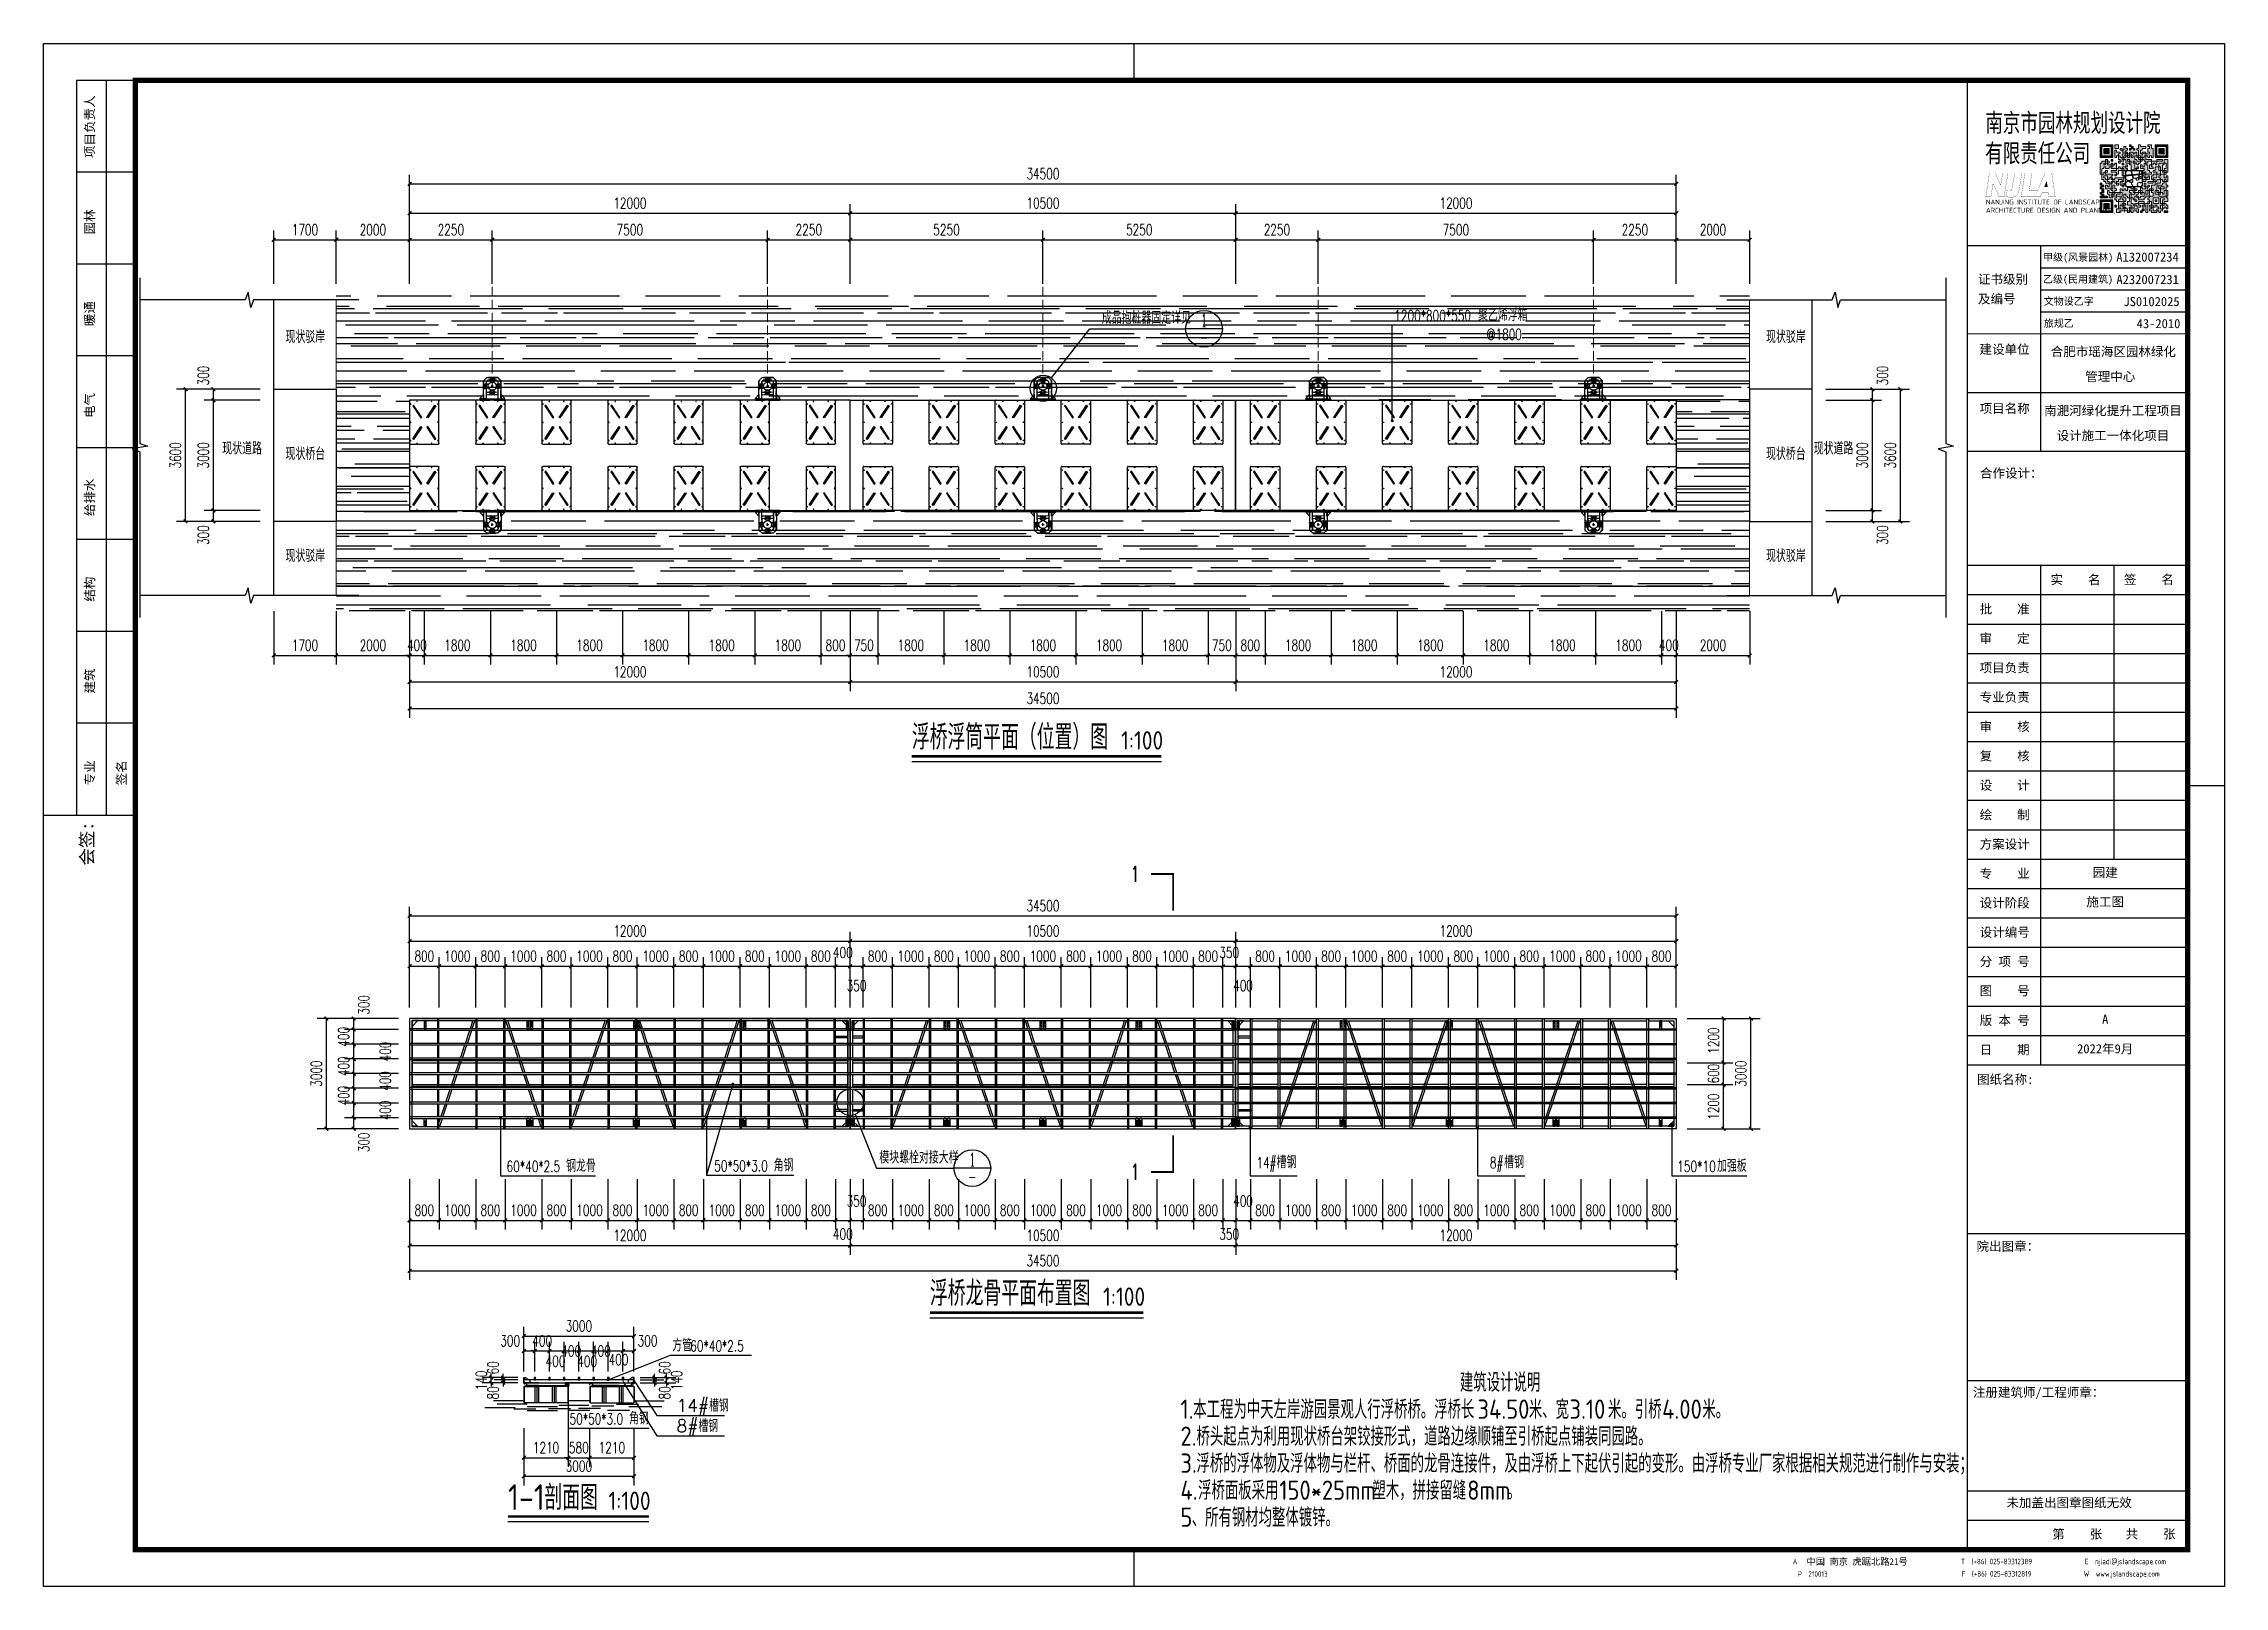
# Model space of a CAD drawing. Extents: x 396092 to 455492, y 17293 to 132793.
# Drawn here: x 396092 to 455492, y 90793 to 132793 of the extents above; entities that cross this region are included whole.
import ezdxf
from ezdxf.enums import TextEntityAlignment as Align

# ---------------------------------------------------------------- set-up
doc = ezdxf.new("R2010")
doc.units = 0
doc.header["$LTSCALE"] = 1000
doc.header["$MEASUREMENT"] = 0
for name, pattern in [('ACAD_ISO03W100', [30, 12, -18]), ('DASH', [0.35, 0.25, -0.1]), ('DASHED', [0.75, 0.5, -0.25])]:
    doc.linetypes.add(name, pattern=pattern)
doc.layers.add('8', color=8, linetype='Continuous', lineweight=9)
for name, color, linetype in [('DIM_IDEN', 3, 'Continuous'), ('DIM_LEAD', 3, 'Continuous'), ('DIM_SYMB', 3, 'Continuous'), ('DL', 8, 'Continuous'), ('DOTE', 1, 'Continuous'), ('PUB_DIM', 3, 'Continuous'), ('PUB_TEXT', 7, 'Continuous'), ('W-FLOAT_BOWL浮筒', 253, 'Continuous'), ('W-MOUNTING固定方式', 5, 'Continuous'), ('W-STEEL_FRAME钢架', 3, 'Continuous'), ('W-STEEL_KEEL钢龙骨', 5, 'Continuous')]:
    doc.layers.add(name, color=color, linetype=linetype)
doc.styles.add('_TCH_DIM', font='SIMPLEX', dxfattribs={"bigfont": 'GBCBIG'})
doc.styles.add('_TCH_DIM_T3', font='SIMPLEX', dxfattribs={"width": 0.705882, "bigfont": 'GBCBIG'})
doc.styles.add('_TCH_LABEL', font='COMPLEX', dxfattribs={"bigfont": 'GBCBIG'})
doc.styles.get("Standard").update_dxf_attribs({"font": 'gbenor.shx', "bigfont": 'gbcbig.shx'})
doc.styles.add('图框 gbenor', font='gbenor.shx', dxfattribs={"bigfont": 'gbcbig.shx'})
doc.styles.add('图框 图签', font='SimSun.ttf', dxfattribs={"width": 0.7})
doc.styles.add('图框 英文', font='dim.shx', dxfattribs={"width": 0.7})
doc.styles.add('图框 黑体', font='simhei_0.ttf', dxfattribs={"width": 0.7})
doc.dimstyles.new('_TCH_ARCH&&100', dxfattribs={"dimtxt": 297.5, "dimasz": 100, "dimexe": 250, "dimexo": 300, "dimgap": 126.25, "dimtad": 1, "dimdec": 0, "dimzin": 0, "dimdsep": 46, "dimtxsty": '_TCH_DIM_T3', "dimblk": 'ARCHTICK', "dimcen": 0.09, "dimclrt": 7, "dimazin": 2, "dimtfac": 1, "dimtdec": 0, "dimtix": 1, "dimtmove": 2, "dimatfit": 3, "dimfxl": 100, "dimtolj": 1, "dimtzin": 0, "dimarcsym": 0})
pattern_1 = [(0, (138828.8, 88053.3), (1117.6, 508), [7620, -1016, 2540, -508]), (0, (139504.4, 88307.3), (-508, 675.64), [1524, -167.64, 3048, -381]), (0, (139082.78, 88485.1), (2641.6, 340.36), [4064, -711.2, 2032, -508])]
pattern_2 = [(0, (136803.8, 85184.23), (1117.6, 508), [7620, -1016, 2540, -508]), (0, (137479.4, 85438.2), (-508, 675.64), [1524, -167.64, 3048, -381]), (0, (137057.78, 85616.03), (2641.6, 340.36), [4064, -711.2, 2032, -508])]

msp = doc.modelspace()

# ---------------------------------------------------------------- texts
at = {"layer": 'DIM_IDEN', "color": 7, "style": '_TCH_DIM'}
for s, p in [('现状驳岸', (402681.2, 124641.5)), ('现状驳岸', (443007.3, 124641.5)), ('现状道路', (400958.1, 121606.1)), ('现状桥台', (402681.2, 121458)), ('现状桥台', (443007.3, 121458)), ('现状道路', (444307.2, 121606.1)), ('现状驳岸', (402681.2, 118681.9)), ('现状驳岸', (443007.3, 118681.9))]:
    msp.add_text(s, height=337.59, dxfattribs=at).set_placement(p)
at = {"layer": 'PUB_TEXT', "style": '_TCH_DIM'}
for s, p in [('成品抱桩器固定详见', (424916, 125165)), ('聚乙烯浮箱', (435162.6, 125239.1)), ('钢龙骨', (410324.5, 102077.6)), ('角钢', (415977.4, 102090.8)), ('模块螺栓对接大样', (418855.3, 102303.9)), ('槽钢', (429677.3, 102176.7)), ('槽钢', (435873.1, 102176.7)), ('加强板', (441671.6, 102077.6)), ('方管', (413214.8, 97188.1)), ('14#槽钢', (413333.3, 95549.2)), ('角钢', (412038.4, 95201)), ('8#槽钢', (413333.3, 94994.2))]:
    msp.add_text(s, height=337.59, dxfattribs=at).set_placement(p)
at = {"layer": 'PUB_TEXT', "style": '_TCH_LABEL'}
for p, p2 in [((427622.7, 125085.1), (427775.7, 125085.1)), ((421312.5, 102235.1), (421465.5, 102235.1))]:
    msp.add_text('1', height=356.9, dxfattribs=at).set_placement(p, p2, align=Align.FIT)
at = {"layer": 'PUB_TEXT', "width": 0.705882}
for s, height, style, p in [('1200*800*550', 297.5, '_TCH_DIM', (432882.6, 125239.1)), ('@1800', 297.5, '_TCH_DIM', (435395.5, 124731.6)), ('1', 425, '_TCH_LABEL', (425694.7, 109972.2)), ('60*40*2.5', 297.5, '_TCH_DIM', (408704.5, 102077.6)), ('50*50*3.0', 297.5, '_TCH_DIM', (414357.4, 102090.8)), ('1', 425, '_TCH_LABEL', (425694.7, 101862.8)), ('14#', 297.5, '_TCH_DIM', (429127.3, 102176.7)), ('8#', 297.5, '_TCH_DIM', (435483.1, 102176.7)), ('150*10', 297.5, '_TCH_DIM', (440591.6, 102077.6)), ('60*40*2.5', 297.5, '_TCH_DIM', (413706.3, 97188.1)), ('50*50*3.0', 297.5, '_TCH_DIM', (410418.4, 95201))]:
    msp.add_text(s, height=height, dxfattribs=dict(at, style=style)).set_placement(p)
at = {"layer": 'PUB_TEXT', "style": '_TCH_LABEL', "width": 0.777778}
for p, p2 in [((427583.2, 124626.9), (427815.2, 124626.9)), ((421273, 101776.9), (421505, 101776.9))]:
    msp.add_text('-', height=348, dxfattribs=at).set_placement(p, p2, align=Align.FIT)
at = {"layer": 'PUB_TEXT'}
for s, height, p in [('浮桥浮筒平面（位置）图', 675.177, (419740.4, 113574.7)), ('1:100', 500, (425440.2, 113574.7)), ('浮桥龙骨平面布置图', 675.18, (420231.9, 98430.9)), ('1:100', 500, (424948.7, 98430.9)), ('建筑设计说明', 506.38, (434669.4, 96090)), ('1.', 525, (427056.9, 95355)), ('本工程为中天左岸游园景观人行浮桥桥。浮桥长', 506.383, (427406.9, 95355)), ('34.50', 525, (435147.9, 95355)), ('米、宽', 506.38, (436547.9, 95355)), ('3.10', 525, (437653.7, 95355)), ('米。引桥', 506.38, (438703.7, 95355)), ('4.00', 525, (440178.2, 95355)), ('米。', 506.38, (441271.9, 95355)), ('2.', 525, (427056.9, 94620)), ('桥头起点为利用现状桥台架铰接形式，道路边缘顺铺至引桥起点铺装同园路。', 506.383, (427494.4, 94620)), ('浮桥的浮体物及浮体物与栏杆、桥面的龙骨连接件，及由浮桥上下起伏引起的变形。由浮桥专业厂家根据相关规范进行制作与安装；', 506.383, (427494.4, 93885)), ('3.', 525, (427056.9, 93885)), ('1-1', 700, (408740.6, 92873.2)), ('剖面图', 675.18, (409732.3, 92873.2)), ('1:100', 500, (411477.8, 92873.2)), ('4.', 525, (427056.9, 93150)), ('浮桥面板采用', 506.38, (427538.1, 93150)), ('150*25mm', 525, (429749.9, 93150)), ('塑木，拼接留缝', 506.38, (432287.4, 93150)), ('8mm', 525, (434867.7, 93150)), ('。', 506.4, (435961.4, 93150)), ('5', 525, (427056.9, 92415)), ('、所有钢材均整体镀锌。', 506.383, (427363.1, 92415))]:
    msp.add_text(s, height=height, dxfattribs=at).set_placement(p)

# ---------------------------------------------------------------- blocks, each defined once
blk = doc.blocks.new('$matou$00000145')
at = {"layer": 'W-FLOAT_BOWL浮筒'}
for p, q in [((-600, -375), (-600, 375)), ((-575, 400), (575, 400)), ((600, 375), (600, -375)), ((575, -400), (-575, -400))]:
    blk.add_line(p, q, dxfattribs=at)
at = {"layer": 'W-FLOAT_BOWL浮筒', "color": 3}
for p, q in [((-577, 200), (-563, 200)), ((-570, 207), (-570, 193)), ((-507, 370), (-493, 370)), ((-500, 377), (-500, 363)), ((-7, 370), (7, 370)), ((0, 377), (0, 363)), ((493, 370), (507, 370)), ((500, 377), (500, 363)), ((563, 200), (577, 200)), ((570, 207), (570, 193)), ((-577, -200), (-563, -200)), ((-570, -193), (-570, -207)), ((-507, -370), (-493, -370)), ((-500, -377), (-500, -363)), ((-7, -370), (7, -370)), ((0, -377), (0, -363)), ((493, -370), (507, -370)), ((500, -377), (500, -363)), ((563, -200), (577, -200)), ((570, -193), (570, -207))]:
    blk.add_line(p, q, dxfattribs=at)
at = {"layer": 'W-FLOAT_BOWL浮筒', "ltscale": 100}
for points in [[(-450, 316), (-117, 95), (-133, 70), (-467, 291)], [(450, 316), (117, 95), (133, 70), (467, 291)], [(-450, -316), (-117, -95), (-133, -70), (-467, -291)], [(450, -316), (117, -95), (133, -70), (467, -291)]]:
    blk.add_lwpolyline(points, close=True, dxfattribs=at)
at = {"layer": 'W-FLOAT_BOWL浮筒'}
for centre in [(-570, 200), (-500, 370), (0, 370), (500, 370), (570, 200), (-570, -200), (-500, -370), (0, -370), (500, -370), (570, -200)]:
    blk.add_circle(centre, 7, dxfattribs=at)
for centre, start, end in [((-575, 375), 90, 180), ((575, 375), 0, 90), ((-575, -375), 180, 270), ((575, -375), 270, 0)]:
    blk.add_arc(centre, 25, start, end, dxfattribs=at)
blk = doc.blocks.new('*U14')
at = {"layer": 'W-STEEL_FRAME钢架', "rotation": 270}
for p in [(0, 900, -500), (0, -900, 500)]:
    blk.add_blockref('$matou$00000145', p, dxfattribs=at)
blk = doc.blocks.new('*U15')
at = {"layer": 'W-STEEL_FRAME钢架', "color": 0, "linetype": 'ByBlock', "lineweight": -2, "transparency": 16777216}
for p in [(0, 0), (1800, 0), (3600, 0), (5400, 0), (7200, 0), (9000, 0)]:
    blk.add_blockref('*U14', p, dxfattribs=at)
blk = doc.blocks.new('*U16')
at = {"layer": 'W-STEEL_FRAME钢架', "rotation": 270}
for p in [(0, 900, -500), (0, -900, 500)]:
    blk.add_blockref('$matou$00000145', p, dxfattribs=at)
blk = doc.blocks.new('*U17')
at = {"layer": 'W-STEEL_FRAME钢架', "color": 0, "linetype": 'ByBlock', "lineweight": -2, "transparency": 16777216}
for p in [(0, 0), (1800, 0), (3600, 0), (5400, 0), (7200, 0), (9000, 0), (10800, 0)]:
    blk.add_blockref('*U16', p, dxfattribs=at)
blk = doc.blocks.new('*U18')
at = {"layer": 'W-STEEL_FRAME钢架', "rotation": 270}
for p in [(0, 900, -500), (0, -900, 500)]:
    blk.add_blockref('$matou$00000145', p, dxfattribs=at)
blk = doc.blocks.new('*U19')
at = {"layer": 'W-STEEL_FRAME钢架', "color": 0, "linetype": 'ByBlock', "lineweight": -2, "transparency": 16777216}
for p in [(0, 0), (1800, 0), (3600, 0), (5400, 0), (7200, 0), (9000, 0), (10800, 0)]:
    blk.add_blockref('*U18', p, dxfattribs=at)
blk = doc.blocks.new('A$C1EDE4923')
at = {"color": 4}
for p, q in [((-266, 120), (-270, 120)), ((-269, 126), (-266, 126)), ((-266, 114), (-269, 114))]:
    blk.add_line(p, q, dxfattribs=at)
for p, q in [((-257, 126), (-264, 126)), ((-264, 115), (-257, 115)), ((-253, 123), (-257, 120)), ((-253, 121), (-257, 118)), ((-232, 80), (-232, 160)), ((-148, 80), (-148, 160)), ((-128, 123), (-124, 120)), ((-128, 121), (-124, 118)), ((-124, 126), (-117, 126)), ((-117, 115), (-124, 115)), ((-115, 129), (-115, 111))]:
    blk.add_line(p, q)
at = {"color": 1}
for p, q in [((-240, 127), (-250, 127)), ((-250, 113), (-240, 113)), ((-131, 127), (-141, 127)), ((-131, 113), (-141, 113))]:
    blk.add_line(p, q, dxfattribs=at)
at = {"color": 6, "linetype": 'ACAD_ISO03W100'}
for p, q in [((-131, 126), (-250, 126)), ((-131, 114), (-250, 114))]:
    blk.add_line(p, q, dxfattribs=at)
at = {"color": 2}
for p, q in [((-250, 120), (-240, 120)), ((-141, 120), (-131, 120))]:
    blk.add_line(p, q, dxfattribs=at)
for points in [[(-270, 125), (-268, 127), (-268, 113), (-270, 115)], [(-266, 129), (-266, 126), (-266, 115), (-266, 112)], [(-249, 142), (-240, 142), (-240, 40), (-249, 40)], [(-232, 160), (-148, 160), (-145, 157), (-145, 83), (-148, 80), (-232, 80), (-235, 83), (-235, 157)], [(-132, 142), (-141, 142), (-141, 40), (-132, 40)]]:
    blk.add_lwpolyline(points, close=True)
for points in [[(-268, 127), (-266, 127), (-266, 113), (-268, 113)], [(-253, 107), (-253, 135), (-250, 135), (-250, 107), (-253, 107), (-253, 108)], [(-128, 107), (-128, 135), (-131, 135), (-131, 107), (-128, 107), (-128, 108)]]:
    blk.add_lwpolyline(points)
for points in [[(-264, 132), (-257, 132), (-257, 131), (-253, 131), (-253, 110), (-257, 110), (-257, 131), (-257, 109), (-264, 109, -0.666667), (-264, 115, -0.363636), (-264, 126, -0.666667)], [(-117, 132), (-124, 132), (-124, 131), (-128, 131), (-128, 110), (-124, 110), (-124, 131), (-124, 109), (-117, 109, 0.666667), (-117, 115, 0.363636), (-117, 126, 0.666667)]]:
    blk.add_lwpolyline(points, format="xyb", close=True)
blk = doc.blocks.new('BZQ-T')
at = {"layer": 'DOTE', "lineweight": 200, "ltscale": 100}
for p, q in [((-296, -17), (-296, 17)), ((-100, -17), (-100, 17)), ((100, -17), (100, 17)), ((296, -17), (296, 17))]:
    blk.add_line(p, q, dxfattribs=at)
at = {"layer": 'W-MOUNTING固定方式'}
for p, q in [((-150, 623), (-240, 533)), ((-150, 623), (150, 623)), ((150, 623), (240, 533)), ((-240, 43), (-240, 533)), ((-117, 543), (-160, 500)), ((-160, 43), (-160, 500)), ((-117, 543), (117, 543)), ((117, 543), (160, 500)), ((160, 223), (160, 500)), ((240, 43), (240, 533))]:
    blk.add_line(p, q, dxfattribs=at)
at = {"layer": 'W-MOUNTING固定方式', "color": 0, "lineweight": 5}
for p, q in [((-160, 223), (160, 223)), ((160, 143), (-160, 143)), ((160, 43), (160, 234))]:
    blk.add_line(p, q, dxfattribs=at)
at = {"layer": 'W-MOUNTING固定方式', "color": 1}
blk.add_line((30, 384), (-30, 384), dxfattribs=at)
for points in [[(-330, 43), (-330, 53), (-250, 143), (-240, 143), (-240, 43)], [(330, 43), (330, 53), (250, 143), (240, 143), (240, 43)]]:
    blk.add_lwpolyline(points, close=True, dxfattribs=at)
at = {"layer": 'W-MOUNTING固定方式', "lineweight": 25}
blk.add_lwpolyline([(0, 421), (0, 346)], dxfattribs=at)
at = {"layer": 'W-MOUNTING固定方式'}
blk.add_circle((0, 384), 110, dxfattribs=at)
at = {"layer": 'W-STEEL_FRAME钢架', "linetype": 'DASHED', "ltscale": 0.5}
for p, q in [((-330, 6), (330, 6)), ((-240, 43), (-240, 6)), ((-160, 218), (160, 218)), ((160, 148), (-160, 148)), ((-160, 43), (-160, 6)), ((160, 43), (160, 6)), ((240, 43), (240, 6))]:
    blk.add_line(p, q, dxfattribs=at)
at = {"layer": 'W-STEEL_FRAME钢架'}
for p, q in [((-160, 43), (-240, 43)), ((160, 43), (240, 43))]:
    blk.add_line(p, q, dxfattribs=at)
at = {"layer": 'W-STEEL_FRAME钢架', "linetype": 'DASHED', "ltscale": 0.5}
for points in [[(235, 6), (235, 531), (148, 618), (-148, 618), (-235, 531), (-235, 6)], [(165, 6), (165, 502), (119, 548), (-119, 548), (-165, 502), (-165, 6)]]:
    blk.add_lwpolyline(points, dxfattribs=at)
at = {"layer": 'W-STEEL_FRAME钢架'}
for points in [[(-330, 43), (330, 43), (330, 0), (-330, 0)], [(-304, 6), (-288, 6), (-288, 0), (-304, 0)], [(-108, 6), (-92, 6), (-92, 0), (-108, 0)], [(108, 6), (92, 6), (92, 0), (108, 0)], [(304, 6), (288, 6), (288, 0), (304, 0)]]:
    blk.add_lwpolyline(points, close=True, dxfattribs=at)
at = {"layer": 'W-MOUNTING固定方式', "color": 6, "lineweight": 5, "extrusion": (0, 0, -1), "xscale": -1, "zscale": -1}
for p, rotation in [((191, 663), 180), ((280, 193), 90)]:
    blk.add_blockref('A$C1EDE4923', p, dxfattribs=dict(at, rotation=rotation))
at = {"layer": 'W-MOUNTING固定方式', "color": 6, "lineweight": 5, "extrusion": (0, 0, -1), "zscale": -1}
blk.add_blockref('A$C1EDE4923', (191, 104), dxfattribs=at)
at = {"layer": 'W-MOUNTING固定方式', "color": 6, "lineweight": 5, "extrusion": (0, 0, -1), "zscale": -1, "rotation": 270}
blk.add_blockref('A$C1EDE4923', (-279, 193), dxfattribs=at)
blk = doc.blocks.new('8')
at = {"const_width": 5.96}
blk.add_lwpolyline([(-155637, 176369), (-155541, 177007), (-155376, 177007), (-155238, 176691), (-155231, 176691), (-155179, 177007), (-155036, 177007), (-155139, 176369), (-155276, 176369), (-155428, 176719), (-155445, 176712), (-155497, 176369), (-155637, 176369)], dxfattribs=at)
blk.add_lwpolyline([(-155089, 176378), (-155066, 176534), (-155033, 176528, 0.206582), (-154941, 176548, 0.174569), (-154927, 176569), (-154852, 177007), (-154657, 177007), (-154724, 176584, -0.094467), (-154774, 176443, -0.155233), (-154845, 176380, -0.123276), (-154966, 176358, -0.040241), (-155089, 176376, -0.92263)], format="xyb", close=True, dxfattribs=at)
for points in [[(-154674, 176369), (-154575, 177007), (-154383, 177007), (-154456, 176542), (-154224, 176542), (-154028, 177007), (-153842, 177007), (-153748, 176369), (-153932, 176369), (-153943, 176494), (-154095, 176494), (-154148, 176369)], [(-154044, 176636), (-153982, 176790), (-153953, 176636)]]:
    blk.add_lwpolyline(points, close=True, dxfattribs=at)
at = {"extrusion": (0, 0, -1)}
for points in [[(154044, 176636), (153982, 176636), (153982, 176790)], [(153982, 176636), (153982, 176790), (153953, 176636)]]:
    blk.add_solid(points, dxfattribs=at)
blk = doc.blocks.new('A$C0AC75E25')
h = blk.add_hatch(color=256)
h.paths.add_polyline_path([(25287, -5956), (25254, -5989), (25254, -7917), (25266, -7918), (25275, -7935), (25292, -7944), (25293, -7956), (25323, -7965), (25346, -7961), (25372, -7943), (27136, -7943), (27153, -7963), (27181, -7965), (27202, -7950), (27241, -7930), (27241, -5989), (27208, -5956)], flags=0)
h.paths.add_polyline_path([(23999, -4636), (23947, -4662), (23953, -4672), (23946, -4687), (23934, -4688), (23934, -9231), (23966, -9263), (28548, -9263), (28542, -9253), (28550, -9239), (28561, -9237), (28561, -4662), (28509, -4636)])
h.paths.add_polyline_path([(27790, -5316), (27814, -5297), (27835, -5293), (27862, -5303), (27895, -5335), (27895, -8571), (27883, -8572), (27875, -8586), (27882, -8597), (24633, -8597), (24600, -8564), (24600, -5342), (24612, -5340), (24620, -5326), (24614, -5316), (24624, -5322), (24638, -5314), (24640, -5303), (24823, -5303), (24823, -5316)], flags=16)
h.paths.add_polyline_path([(27208, -5956), (27241, -5989), (27241, -7930), (27202, -7950), (27181, -7965), (27153, -7963), (27136, -7943), (25372, -7943), (25346, -7961), (25323, -7965), (25293, -7956), (25292, -7944), (25278, -7937), (25267, -7943), (25274, -7933), (25266, -7918), (25254, -7917), (25254, -5989), (25287, -5956)], flags=0)
for points in [[(27241, -5989), (27208, -5956), (25287, -5956), (25254, -5989), (25254, -7917), (25266, -7918), (25275, -7935), (25292, -7944), (25293, -7956), (25323, -7965), (25346, -7961), (25372, -7943), (27136, -7943), (27153, -7963), (27181, -7965), (27202, -7950), (27241, -7930)], [(35163, -6002), (35195, -5969), (35784, -5969), (35816, -6002), (35816, -6584), (35832, -6594), (35840, -6604), (35842, -6623), (36470, -6623), (36483, -6610), (36483, -5982), (36465, -5980), (36454, -5972), (36444, -5956), (36039, -5956), (36031, -5970), (36011, -5973), (35999, -5963), (35856, -5956), (35829, -5943), (35829, -5342), (35814, -5331), (35806, -5321), (35803, -5303), (35195, -5303), (35163, -5270), (35163, -4662), (35144, -4659), (35134, -4652), (35123, -4636), (34561, -4636), (34509, -4662), (34496, -4684), (34493, -4703), (34503, -4727), (34518, -4742), (34514, -4769), (34496, -4780), (34496, -5263), (34512, -5274), (34520, -5284), (34522, -5303), (35117, -5303), (35163, -5348), (35163, -5923), (35130, -5956), (34535, -5956), (34534, -5968), (34515, -5978), (34518, -5984), (34512, -6003), (34496, -6008), (34496, -6361), (34516, -6378), (34518, -6406), (34503, -6427), (34492, -6488), (34491, -6521), (34496, -6584), (34512, -6594), (34520, -6604), (34522, -6623), (35150, -6623), (35143, -6612), (35151, -6598), (35163, -6597)], [(24600, -18538), (24568, -18505), (23960, -18505), (23956, -18529), (23934, -18545), (23934, -19133), (23946, -19134), (23955, -19151), (23972, -19160), (23973, -19172), (24568, -19172), (24600, -19205), (24600, -19780), (24555, -19826), (23966, -19826), (23934, -19858), (23934, -20453), (23946, -20454), (23955, -20471), (23972, -20481), (23973, -20492), (24457, -20492), (24493, -20471), (24523, -20469), (24561, -20486), (24600, -20525), (24600, -21767), (24568, -21799), (23973, -21799), (23972, -21811), (23955, -21820), (23946, -21837), (23934, -21839), (23934, -22433), (23966, -22466), (24568, -22466), (24600, -22499), (24600, -23087), (24537, -23143), (24514, -23135), (24509, -23120), (23986, -23120), (23981, -23135), (23953, -23145), (23946, -23158), (23934, -23159), (23934, -23747), (23956, -23762), (23960, -23786), (26561, -23786), (26587, -23734), (26587, -23166), (26535, -23120), (25333, -23120), (25319, -23126), (25267, -23107), (25247, -23056), (25261, -23002), (25272, -22803), (25274, -22704), (25267, -22505), (25244, -22490), (25241, -22466), (24633, -22466), (24600, -22433), (24600, -21845), (24633, -21813), (25221, -21813), (25254, -21780), (25245, -21735), (25249, -21709), (25267, -21669), (25267, -20525), (25221, -20479), (24633, -20479), (24600, -20447), (24600, -19858), (24633, -19826), (25241, -19826), (25244, -19802), (25267, -19786), (25267, -19525), (25253, -19517), (25250, -19497), (25261, -19486), (25271, -19430), (25272, -19399), (25267, -19342), (25245, -19313), (25242, -19282), (25261, -19250), (25271, -19220), (25270, -19199), (25254, -19172), (25244, -19179), (25229, -19171), (25228, -19159), (24633, -19159), (24600, -19126)], [(29882, -26453), (29870, -26452), (29856, -26427), (29241, -26427), (29238, -26451), (29215, -26466), (29215, -27048), (29267, -27094), (29302, -27104), (29327, -27102), (29359, -27081), (29777, -27081), (29794, -27100), (29821, -27103), (29842, -27087), (29882, -27068)], [(39790, -27787), (39768, -27771), (39764, -27747), (39137, -27747), (39143, -27758), (39135, -27772), (39124, -27773), (39124, -28368), (39091, -28401), (38496, -28401), (38495, -28413), (38478, -28422), (38469, -28439), (38457, -28440), (38457, -29028), (38480, -29043), (38483, -29068), (39110, -29068), (39124, -29054), (39124, -28447), (39169, -28401), (39686, -28401), (39703, -28421), (39730, -28423), (39751, -28407), (39777, -28401), (39771, -28390), (39778, -28376), (39790, -28375)], [(48333, -29068), (48366, -29035), (48366, -28434), (48333, -28401), (47078, -28401), (47045, -28434), (47045, -29035), (47078, -29068)]]:
    blk.add_hatch(color=256).paths.add_polyline_path(points)
h = blk.add_hatch(color=256)
h.paths.add_polyline_path([(30548, -4688), (30503, -4636), (30454, -4646), (30428, -4648), (30378, -4642), (29267, -4636), (29215, -4682), (29215, -5838), (29221, -5852), (29211, -5892), (29212, -5917), (29228, -5956), (29238, -5950), (29253, -5957), (29254, -5969), (30483, -5969), (30535, -5943), (30529, -5933), (30537, -5918), (30548, -5917)])
h.paths.add_polyline_path([(31202, -7303), (31178, -7299), (31163, -7276), (30078, -7276), (30061, -7296), (30033, -7299), (30012, -7283), (29965, -7288), (29940, -7287), (29895, -7276), (29882, -7263), (29882, -6655), (29849, -6623), (29248, -6623), (29215, -6655), (29215, -9231), (29248, -9263), (29849, -9263), (29882, -9231), (29882, -8636), (29893, -8635), (29901, -8620), (29895, -8610), (29922, -8594), (29943, -8593), (29973, -8603), (30185, -8612), (30291, -8614), (30503, -8610), (30535, -8642), (30535, -9904), (30559, -9907), (30574, -9930), (31123, -9930), (31127, -9920), (31142, -9917), (31150, -9923), (31163, -9933), (31173, -9935), (31189, -9930), (31182, -9940), (31190, -9955), (31202, -9956), (31202, -10551), (31169, -10584), (30561, -10584), (30558, -10608), (30535, -10623), (30535, -11211), (30547, -11212), (30556, -11229), (30573, -11239), (30574, -11250), (31163, -11250), (31178, -11228), (31202, -11224), (31202, -10616), (31235, -10584), (32489, -10584), (32522, -10551), (32522, -9963), (32555, -9930), (33097, -9930), (33105, -9916), (33125, -9913), (33137, -9923), (33176, -9943), (33182, -9995), (33176, -11211), (33188, -11212), (33197, -11229), (33214, -11239), (33215, -11250), (34463, -11250), (34496, -11283), (34496, -11865), (34519, -11880), (34522, -11904), (35130, -11904), (35163, -11937), (35163, -13584), (35195, -13616), (37124, -13616), (37127, -13592), (37150, -13577), (37150, -13257), (37182, -13224), (37790, -13224), (37784, -13214), (37792, -13199), (37803, -13198), (37803, -12590), (37771, -12558), (37189, -12558), (37137, -12603), (37137, -13192), (37104, -13224), (36516, -13224), (36483, -13192), (36483, -11283), (36516, -11250), (37058, -11250), (37069, -11232), (37096, -11228), (37110, -11244), (37150, -11290), (37158, -11309), (37154, -11327), (37137, -11342), (37137, -11871), (37169, -11904), (37771, -11904), (37803, -11871), (37803, -11283), (37849, -11237), (37866, -11228), (37886, -11233), (37895, -11250), (38431, -11250), (38432, -11239), (38449, -11229), (38458, -11212), (38470, -11211), (38470, -10616), (38503, -10584), (39091, -10584), (39124, -10551), (39124, -9963), (39156, -9930), (39712, -9930), (39716, -9920), (39730, -9917), (39738, -9923), (39777, -9943), (39792, -9977), (39793, -9999), (39784, -10035), (39772, -10239), (39771, -10340), (39777, -10544), (39800, -10560), (39803, -10584), (40411, -10584), (40444, -10616), (40444, -11205), (40411, -11237), (39816, -11237), (39815, -11249), (39798, -11258), (39789, -11275), (39777, -11276), (39777, -12087), (39798, -12110), (39799, -12138), (39784, -12165), (39773, -12275), (39772, -12330), (39777, -12440), (39799, -12469), (39802, -12500), (39784, -12531), (39758, -12558), (39712, -12564), (39602, -12554), (39547, -12552), (39437, -12558), (39427, -12576), (39399, -12580), (39385, -12564), (39313, -12554), (39275, -12552), (39202, -12558), (39194, -12572), (39175, -12575), (39163, -12564), (39124, -12525), (39124, -11937), (39091, -11904), (38483, -11904), (38480, -11928), (38457, -11943), (38457, -13185), (38480, -13200), (38483, -13224), (39751, -13224), (39752, -13236), (39767, -13244), (39777, -13237), (39789, -13271), (39792, -13292), (39784, -13329), (39773, -13512), (39772, -13603), (39777, -13786), (39792, -13794), (39794, -13814), (39784, -13826), (39764, -13878), (39742, -13891), (39724, -13893), (39699, -13884), (39547, -13875), (39471, -13874), (39320, -13878), (39312, -13892), (39292, -13895), (39280, -13884), (39224, -13874), (39194, -13873), (39137, -13878), (39121, -13891), (39118, -13913), (39130, -13930), (39137, -13956), (39161, -13959), (39176, -13968), (39189, -13989), (39199, -14022), (39210, -14037), (39235, -14061), (39243, -14099), (39253, -14118), (39280, -14146), (39320, -14185), (39333, -14309), (39361, -14333), (39375, -14351), (39385, -14388), (39385, -14727), (39407, -14756), (39410, -14788), (39392, -14819), (39385, -15832), (39418, -15865), (39764, -15865), (39790, -15917), (39799, -15947), (39795, -15969), (39777, -15995), (39777, -16492), (39789, -16494), (39798, -16510), (39815, -16520), (39816, -16531), (40411, -16531), (40444, -16564), (40444, -17152), (40411, -17185), (39418, -17185), (39385, -17218), (39385, -17813), (39397, -17814), (39406, -17831), (39423, -17840), (39424, -17852), (39581, -17845), (39712, -17852), (40405, -17852), (40420, -17829), (40444, -17826), (40444, -17218), (40477, -17185), (41751, -17185), (41764, -17172), (41764, -15891), (41752, -15890), (41745, -15875), (41751, -15865), (41124, -15865), (41120, -15889), (41097, -15904), (41097, -16505), (41068, -16523), (41032, -16525), (40810, -16516), (40699, -16514), (40477, -16518), (40444, -16486), (40444, -15244), (40477, -15211), (42392, -15211), (42407, -15188), (42431, -15185), (42431, -14584), (42408, -14569), (42405, -14544), (41797, -14544), (41764, -14512), (41764, -13904), (41740, -13901), (41725, -13878), (41450, -13878), (41427, -13899), (41399, -13900), (41372, -13884), (41321, -13874), (41294, -13873), (41241, -13878), (41212, -13900), (41181, -13903), (41150, -13884), (41111, -13865), (41111, -11943), (41088, -11928), (41084, -11904), (40477, -11904), (40444, -11871), (40444, -11283), (40477, -11250), (41071, -11250), (41073, -11239), (41090, -11229), (41099, -11212), (41111, -11211), (41111, -10616), (41143, -10584), (42385, -10584), (42418, -10616), (42409, -10661), (42412, -10687), (42431, -10727), (42431, -10937), (42418, -10937), (42418, -11871), (42385, -11904), (41777, -11904), (41784, -11914), (41776, -11929), (41764, -11930), (41764, -13192), (41797, -13224), (43071, -13224), (43065, -13214), (43073, -13199), (43084, -13198), (43084, -12584), (43060, -12580), (43045, -12558), (42509, -12558), (42505, -12568), (42491, -12571), (42483, -12564), (42431, -12544), (42424, -12479), (42431, -12322), (42431, -11937), (42463, -11904), (43071, -11904), (43065, -11893), (43073, -11879), (43084, -11878), (43084, -11283), (43137, -11237), (43151, -11228), (43171, -11235), (43176, -11250), (43647, -11250), (43657, -11232), (43684, -11228), (43699, -11244), (43738, -11263), (43745, -11329), (43735, -11543), (43734, -11650), (43738, -11865), (43761, -11880), (43764, -11904), (44392, -11904), (44405, -11891), (44405, -10629), (44450, -10584), (46365, -10584), (46369, -10560), (46392, -10544), (46392, -9956), (46380, -9955), (46371, -9938), (46354, -9929), (46352, -9917), (44444, -9917), (44429, -9940), (44405, -9943), (44405, -10551), (44372, -10584), (42463, -10584), (42431, -10551), (42431, -9943), (42407, -9940), (42392, -9917), (42222, -9917), (42218, -9927), (42203, -9930), (42195, -9923), (40627, -9917), (40623, -9927), (40609, -9930), (40601, -9923), (40457, -9917), (40463, -9907), (40456, -9892), (40444, -9891), (40444, -8642), (40477, -8610), (41006, -8610), (41016, -8591), (41044, -8588), (41058, -8603), (41097, -8623), (41091, -8633), (41099, -8648), (41111, -8649), (41111, -8780), (41097, -8780), (41097, -9224), (41120, -9239), (41124, -9263), (41751, -9263), (41764, -9250), (41764, -8642), (41797, -8610), (41843, -8603), (42067, -8612), (42180, -8614), (42405, -8610), (42407, -8628), (42415, -8639), (42431, -8649), (42422, -8717), (42420, -8751), (42424, -8819), (42433, -8913), (42432, -8961), (42418, -9054), (42418, -9224), (42440, -9239), (42444, -9263), (43071, -9263), (43065, -9253), (43073, -9239), (43084, -9237), (43084, -5982), (43060, -5979), (43045, -5956), (42562, -5956), (42533, -5978), (42501, -5981), (42470, -5963), (42431, -5943), (42424, -5891), (42431, -4682), (42398, -4649), (42386, -4657), (42369, -4649), (42365, -4636), (41581, -4636), (41545, -4657), (41514, -4659), (41477, -4642), (41338, -4633), (41267, -4635), (41130, -4649), (41097, -4682), (41097, -4989), (41108, -4993), (41111, -5007), (41104, -5015), (41094, -5114), (41092, -5164), (41097, -5263), (41120, -5278), (41124, -5303), (41731, -5303), (41764, -5335), (41764, -5930), (41752, -5931), (41745, -5946), (41751, -5956), (41701, -5974), (41671, -5976), (41620, -5963), (41516, -5956), (41372, -5956), (41364, -5970), (41345, -5973), (41333, -5963), (41256, -5952), (41215, -5951), (41137, -5956), (41135, -5968), (41118, -5977), (41109, -5994), (41097, -5995), (41097, -7250), (41109, -7252), (41118, -7268), (41135, -7278), (41137, -7289), (41731, -7289), (41764, -7322), (41764, -7910), (41731, -7943), (40477, -7943), (40444, -7910), (40444, -7303), (40420, -7299), (40405, -7276), (39163, -7276), (39148, -7299), (39124, -7303), (39124, -7910), (39091, -7943), (38483, -7943), (38470, -7930), (38470, -6655), (38503, -6623), (39110, -6623), (39124, -6610), (39124, -6002), (39169, -5956), (39181, -5948), (39198, -5956), (39202, -5969), (40411, -5969), (40444, -5937), (40444, -5335), (40411, -5303), (38483, -5303), (38470, -5289), (38470, -4675), (38458, -4674), (38450, -4659), (38457, -4649), (38423, -4635), (38401, -4633), (38365, -4642), (38235, -4653), (38169, -4654), (38039, -4649), (38035, -4638), (38020, -4636), (38012, -4642), (37816, -4649), (37803, -4662), (37803, -5930), (37792, -5931), (37784, -5946), (37790, -5956), (37756, -5970), (37734, -5972), (37699, -5963), (37495, -5951), (37393, -5950), (37189, -5956), (37137, -6002), (37148, -6055), (37151, -6084), (37143, -6139), (37137, -6283), (37137, -6584), (37159, -6599), (37163, -6623), (37771, -6623), (37803, -6655), (37803, -8564), (37771, -8597), (37163, -8597), (37150, -8584), (37150, -7322), (37117, -7289), (37105, -7297), (37088, -7289), (37084, -7276), (36954, -7276), (36954, -7289), (36823, -7289), (36823, -7276), (36522, -7276), (36507, -7299), (36483, -7303), (36483, -7910), (36450, -7943), (35842, -7943), (35829, -7930), (35829, -7316), (35818, -7314), (35808, -7297), (35791, -7288), (35790, -7276), (34535, -7276), (34534, -7288), (34517, -7297), (34508, -7314), (34496, -7316), (34496, -7910), (34463, -7943), (33875, -7943), (33842, -7910), (33842, -7303), (33810, -7283), (33788, -7279), (33751, -7283), (33743, -7289), (33729, -7287), (33725, -7276), (33542, -7276), (33501, -7300), (33467, -7301), (33424, -7283), (33357, -7272), (33322, -7271), (33254, -7276), (33250, -7287), (33236, -7289), (33228, -7283), (33189, -7263), (33182, -7106), (33189, -6950), (33189, -6701), (33178, -6697), (33176, -6683), (33182, -6675), (33222, -6623), (33829, -6623), (33823, -6612), (33831, -6598), (33842, -6597), (33842, -5982), (33818, -5979), (33803, -5956), (33359, -5956), (33318, -5980), (33284, -5981), (33241, -5963), (33189, -5943), (33176, -5921), (33173, -5903), (33182, -5878), (33191, -5663), (33193, -5556), (33189, -5342), (33166, -5327), (33163, -5303), (32555, -5303), (32522, -5335), (32522, -6590), (32489, -6623), (31901, -6623), (31869, -6590), (31869, -6002), (31836, -5969), (31686, -5969), (31686, -5956), (31385, -5956), (31356, -5978), (31325, -5981), (31293, -5963), (31263, -5952), (31242, -5954), (31215, -5969), (31202, -5982), (31202, -6610), (31215, -6623), (31823, -6623), (31855, -6655), (31855, -7250), (31867, -7252), (31876, -7268), (31893, -7278), (31895, -7289), (33143, -7289), (33176, -7322), (33176, -7910), (33143, -7943), (31882, -7943), (31878, -7967), (31855, -7982), (31855, -9231), (31823, -9263), (31235, -9263), (31202, -9231), (31202, -8623), (31178, -8619), (31163, -8597), (31122, -8607), (31100, -8608), (31058, -8603), (30859, -8591), (30760, -8590), (30561, -8597), (30548, -8584), (30548, -8061), (30529, -8044), (30526, -8016), (30542, -7995), (30551, -7982), (30553, -7972), (30548, -7956), (30559, -7963), (30573, -7955), (30574, -7943), (31169, -7943), (31202, -7910)])
h.paths.add_polyline_path([(31869, -9290), (31887, -9287), (31897, -9279), (31908, -9263), (32096, -9258), (32190, -9259), (32378, -9270), (32476, -9263), (32522, -9309), (32522, -9871), (32476, -9917), (31901, -9917), (31869, -9884)], flags=16)
h.paths.add_polyline_path([(32522, -8649), (32538, -8639), (32546, -8628), (32548, -8610), (33143, -8610), (33176, -8642), (33176, -9231), (33143, -9263), (32568, -9263), (32522, -9218)], flags=16)
h.paths.add_polyline_path([(33189, -7989), (33235, -7943), (33797, -7943), (33842, -7989), (33842, -8557), (33827, -8568), (33819, -8578), (33816, -8597), (33222, -8597), (33189, -8564)], flags=16)
h.paths.add_polyline_path([(33842, -8649), (33858, -8639), (33866, -8628), (33869, -8610), (34463, -8610), (34496, -8642), (34496, -9231), (34463, -9263), (33869, -9263), (33866, -9245), (33858, -9235), (33842, -9224)], flags=16)
h.paths.add_polyline_path([(33842, -9969), (33858, -9959), (33866, -9948), (33869, -9930), (34483, -9930), (34496, -9943), (34496, -10557), (34478, -10560), (34467, -10568), (34457, -10584), (33869, -10584), (33866, -10565), (33858, -10555), (33842, -10544)], flags=16)
h.paths.add_polyline_path([(34509, -7989), (34555, -7943), (35123, -7943), (35125, -7955), (35139, -7963), (35150, -7956), (35143, -7967), (35151, -7981), (35163, -7982), (35163, -8557), (35147, -8568), (35139, -8578), (35137, -8597), (34542, -8597), (34509, -8564)], flags=16)
h.paths.add_polyline_path([(35163, -8649), (35178, -8639), (35186, -8628), (35189, -8610), (35803, -8610), (35816, -8623), (35816, -9231), (35784, -9263), (35189, -9263), (35186, -9245), (35178, -9235), (35163, -9224)], flags=16)
h.paths.add_polyline_path([(34509, -10610), (34527, -10607), (34538, -10599), (34548, -10584), (35123, -10584), (35125, -10595), (35139, -10603), (35150, -10597), (35143, -10607), (35151, -10622), (35163, -10623), (35163, -11198), (35147, -11208), (35139, -11219), (35137, -11237), (34542, -11237), (34509, -11205)], flags=16)
h.paths.add_polyline_path([(35829, -10616), (35862, -10584), (36444, -10584), (36445, -10595), (36459, -10603), (36470, -10597), (36463, -10607), (36471, -10622), (36483, -10623), (36483, -11198), (36467, -11208), (36459, -11219), (36457, -11237), (35842, -11237), (35849, -11227), (35841, -11212), (35829, -11211)], flags=16)
h.paths.add_polyline_path([(36483, -8649), (36499, -8639), (36507, -8628), (36509, -8610), (37104, -8610), (37137, -8642), (37137, -9250), (37189, -9270), (37210, -9286), (37237, -9283), (37254, -9263), (37422, -9258), (37505, -9259), (37673, -9270), (37758, -9263), (37803, -9316), (37803, -9897), (37836, -9930), (38411, -9930), (38457, -9976), (38457, -10557), (38439, -10560), (38428, -10568), (38418, -10584), (37182, -10584), (37150, -10551), (37150, -9943), (37126, -9940), (37110, -9917), (36516, -9917), (36483, -9884)], flags=16)
h.paths.add_polyline_path([(37803, -8656), (37849, -8610), (38424, -8610), (38457, -8642), (38457, -9218), (38411, -9263), (37849, -9263), (37803, -9218)], flags=16)
h.paths.add_polyline_path([(38470, -9309), (38509, -9270), (38521, -9259), (38541, -9262), (38548, -9276), (38705, -9276), (38786, -9257), (38832, -9256), (38914, -9270), (38980, -9274), (39012, -9273), (39078, -9263), (39124, -9309), (39124, -9884), (39091, -9917), (38503, -9917), (38470, -9884)], flags=16)
h.paths.add_polyline_path([(39124, -7989), (39169, -7943), (40398, -7943), (40444, -7989), (40444, -8557), (40428, -8568), (40420, -8578), (40418, -8597), (39810, -8597), (39777, -8629), (39777, -9231), (39744, -9263), (39169, -9263), (39124, -9218)], flags=16)
h.paths.add_polyline_path([(39790, -14577), (39823, -14544), (40405, -14544), (40406, -14556), (40420, -14564), (40431, -14558), (40424, -14568), (40432, -14582), (40444, -14584), (40444, -15172), (40418, -15172), (40405, -15198), (39823, -15198), (39790, -15165)], flags=16)
h = blk.add_hatch(color=256)
h.paths.add_polyline_path([(48366, -4662), (48341, -4659), (48326, -4636), (44169, -4636), (44159, -4654), (44131, -4658), (44117, -4642), (44066, -4632), (44039, -4631), (43986, -4636), (43976, -4654), (43948, -4658), (43934, -4642), (43883, -4632), (43856, -4631), (43803, -4636), (43738, -4682), (43738, -9224), (43761, -9239), (43764, -9263), (48352, -9263), (48366, -9250)])
h.paths.add_polyline_path([(44444, -5309), (44487, -5291), (44521, -5292), (44562, -5316), (47594, -5316), (47618, -5297), (47639, -5293), (47666, -5303), (47699, -5335), (47699, -8584), (47686, -8597), (44431, -8597), (44428, -8578), (44420, -8568), (44405, -8557), (44405, -5355)], flags=16)
h.paths.add_polyline_path([(45084, -5956), (47013, -5956), (47045, -5989), (47052, -6165), (47058, -6173), (47056, -6187), (47045, -6191), (47045, -6322), (47058, -6322), (47058, -7878), (47041, -7892), (47037, -7910), (47045, -7930), (47006, -7950), (46985, -7965), (46958, -7963), (46941, -7943), (45176, -7943), (45158, -7961), (45135, -7967), (45111, -7956), (45058, -7910), (45058, -5995), (45074, -5985), (45082, -5974)], flags=0)
h = blk.add_hatch(color=256)
h.paths.add_polyline_path([(29882, -11263), (29858, -11260), (29842, -11237), (29261, -11237), (29215, -11283), (29215, -11891), (29202, -11904), (28594, -11904), (28561, -11871), (28561, -11263), (28537, -11260), (28522, -11237), (28466, -11252), (28435, -11253), (28378, -11244), (28201, -11233), (28112, -11232), (27934, -11237), (27933, -11249), (27916, -11258), (27906, -11275), (27895, -11276), (27895, -11871), (27862, -11904), (26600, -11904), (26598, -11886), (26590, -11875), (26574, -11865), (26574, -11499), (26589, -11491), (26591, -11471), (26581, -11459), (26570, -11398), (26569, -11365), (26574, -11303), (26620, -11250), (27202, -11250), (27217, -11228), (27241, -11224), (27241, -10616), (27208, -10584), (26620, -10584), (26587, -10551), (26587, -9963), (26555, -9930), (26543, -9938), (26526, -9930), (26522, -9917), (25960, -9917), (25945, -9940), (25921, -9943), (25921, -10551), (25888, -10584), (24633, -10584), (24600, -10616), (24600, -11205), (24555, -11250), (24527, -11259), (24506, -11256), (24483, -11237), (24130, -11237), (24106, -11258), (24079, -11259), (24051, -11244), (24011, -11233), (23986, -11235), (23947, -11250), (23953, -11261), (23946, -11275), (23934, -11276), (23934, -15172), (23946, -15173), (23955, -15190), (23972, -15199), (23973, -15211), (24568, -15211), (24600, -15244), (24600, -17152), (24633, -17185), (25228, -17185), (25229, -17197), (25244, -17205), (25254, -17198), (25254, -17813), (25266, -17814), (25275, -17831), (25292, -17840), (25293, -17852), (25672, -17852), (25685, -17845), (25742, -17856), (25772, -17857), (25829, -17852), (25837, -17837), (25857, -17835), (25868, -17845), (25921, -17884), (25921, -18473), (25953, -18505), (27195, -18505), (27241, -18551), (27241, -19793), (27208, -19826), (26620, -19826), (26574, -19773), (26562, -19743), (26587, -19721), (26587, -19538), (26567, -19501), (26564, -19471), (26581, -19433), (26589, -19337), (26587, -19287), (26574, -19192), (26542, -19159), (25960, -19159), (25945, -19182), (25921, -19185), (25921, -20466), (25945, -20470), (25960, -20492), (26234, -20492), (26234, -20479), (26444, -20479), (26444, -20492), (26705, -20492), (26734, -20470), (26765, -20467), (26797, -20486), (26808, -20496), (26828, -20494), (26836, -20479), (27777, -20479), (27785, -20494), (27804, -20496), (27816, -20486), (27851, -20481), (27878, -20495), (27895, -20525), (27895, -21107), (27917, -21122), (27921, -21146), (28529, -21146), (28561, -21179), (28561, -21767), (28529, -21799), (27319, -21799), (27316, -21810), (27301, -21813), (27293, -21806), (27280, -21797), (27270, -21794), (27254, -21799), (27261, -21789), (27253, -21775), (27241, -21773), (27241, -21179), (27208, -21146), (26607, -21146), (26574, -21179), (26574, -22433), (26607, -22466), (27208, -22466), (27241, -22499), (27241, -23754), (27274, -23786), (28529, -23786), (28561, -23754), (28561, -23166), (28607, -23120), (28645, -23108), (28671, -23112), (28705, -23133), (29849, -23133), (29882, -23166), (29882, -23754), (29849, -23786), (29241, -23786), (29238, -23811), (29215, -23826), (29215, -24407), (29267, -24453), (29297, -24462), (29319, -24458), (29346, -24440), (29620, -24440), (29661, -24464), (29695, -24465), (29738, -24447), (29789, -24434), (29819, -24435), (29869, -24453), (29862, -24464), (29870, -24478), (29882, -24479), (29882, -25074), (29914, -25107), (30503, -25107), (30535, -25139), (30535, -27656), (30550, -27664), (30552, -27683), (30542, -27695), (30503, -27747), (29895, -27747), (29882, -27760), (29882, -29035), (29914, -29068), (31169, -29068), (31202, -29035), (31202, -28440), (31214, -28439), (31221, -28424), (31215, -28414), (31225, -28421), (31240, -28413), (31241, -28401), (33797, -28401), (33842, -28447), (33842, -29035), (33875, -29068), (34483, -29068), (34486, -29043), (34509, -29028), (34509, -28427), (34527, -28424), (34538, -28417), (34548, -28401), (35123, -28401), (35125, -28413), (35139, -28421), (35150, -28414), (35143, -28424), (35151, -28439), (35163, -28440), (35163, -29035), (35195, -29068), (35803, -29068), (35807, -29043), (35829, -29028), (35829, -28505), (35811, -28495), (35807, -28468), (35823, -28453), (35842, -28414), (35853, -28421), (35867, -28413), (35869, -28401), (36914, -28401), (36922, -28415), (36942, -28418), (36954, -28407), (37010, -28397), (37040, -28396), (37097, -28401), (37108, -28417), (37118, -28424), (37137, -28427), (37155, -28459), (37143, -28492), (37134, -28707), (37133, -28814), (37137, -29028), (37159, -29043), (37163, -29068), (37771, -29068), (37803, -29035), (37803, -27760), (37790, -27747), (35195, -27747), (35163, -27715), (35163, -27126), (35208, -27081), (36378, -27081), (36389, -27099), (36416, -27103), (36431, -27087), (36483, -27068), (36483, -26460), (36516, -26427), (37124, -26427), (37137, -26440), (37137, -27041), (37182, -27094), (37210, -27103), (37231, -27099), (37254, -27081), (37542, -27081), (37542, -27094), (38339, -27094), (38352, -27087), (38393, -27098), (38418, -27096), (38457, -27081), (38469, -27047), (38471, -27026), (38463, -26989), (38457, -26981), (38459, -26967), (38470, -26963), (38470, -26466), (38447, -26451), (38444, -26427), (37836, -26427), (37803, -26394), (37803, -25806), (37856, -25760), (37917, -25775), (37951, -25776), (38012, -25767), (39463, -25760), (39467, -25771), (39482, -25773), (39490, -25767), (39573, -25756), (39615, -25755), (39699, -25760), (39712, -25767), (39748, -25769), (39777, -25786), (39777, -25930), (39790, -25930), (39790, -26100), (39772, -26111), (39768, -26138), (39784, -26152), (39794, -26224), (39795, -26262), (39790, -26336), (39751, -26420), (39505, -26431), (39382, -26432), (39149, -26427), (39135, -26452), (39124, -26453), (39124, -27068), (39148, -27071), (39163, -27094), (39198, -27104), (39223, -27102), (39254, -27081), (39437, -27081), (39454, -27100), (39482, -27103), (39503, -27087), (39758, -27081), (39790, -27048), (39790, -26460), (39823, -26427), (40411, -26427), (40444, -26460), (40444, -29035), (40477, -29068), (41084, -29068), (41088, -29043), (41111, -29028), (41111, -25806), (41163, -25760), (41372, -25760), (41389, -25780), (41416, -25783), (41437, -25767), (41514, -25756), (41555, -25755), (41633, -25760), (41657, -25781), (41684, -25783), (41712, -25767), (41764, -25747), (41764, -25139), (41797, -25107), (42405, -25107), (42426, -25132), (42431, -25154), (42424, -25185), (42418, -26394), (42385, -26427), (41789, -26427), (41776, -26452), (41764, -26453), (41764, -27068), (41816, -27094), (42039, -27094), (42039, -27081), (42182, -27081), (42193, -27099), (42220, -27103), (42235, -27087), (42291, -27077), (42321, -27075), (42379, -27081), (42389, -27096), (42399, -27104), (42418, -27107), (42424, -27264), (42431, -27337), (42429, -27375), (42418, -27447), (42418, -27715), (42385, -27747), (41777, -27747), (41764, -27760), (41764, -28388), (41801, -28410), (41826, -28415), (41869, -28414), (41869, -28401), (42352, -28401), (42367, -28418), (42385, -28422), (42405, -28414), (42402, -28431), (42409, -28445), (42424, -28453), (42433, -28621), (42432, -28704), (42418, -28871), (42418, -29028), (42440, -29043), (42444, -29068), (44372, -29068), (44405, -29035), (44405, -28447), (44450, -28401), (44679, -28401), (44690, -28419), (44717, -28423), (44731, -28407), (44854, -28396), (44917, -28397), (45039, -28414), (45071, -28447), (45083, -28485), (45079, -28511), (45058, -28545), (45058, -29015), (45084, -29068), (45692, -29068), (45725, -29035), (45725, -28440), (45737, -28439), (45745, -28424), (45738, -28414), (45748, -28421), (45763, -28413), (45764, -28401), (46274, -28401), (46291, -28421), (46318, -28423), (46339, -28407), (46392, -28368), (46392, -27780), (46424, -27747), (47013, -27747), (47045, -27715), (47045, -27126), (47091, -27081), (47346, -27081), (47354, -27095), (47373, -27098), (47385, -27087), (47498, -27077), (47554, -27075), (47666, -27081), (47712, -27126), (47712, -27590), (47688, -27631), (47687, -27665), (47705, -27708), (47725, -27747), (48333, -27747), (48366, -27715), (48366, -26440), (48352, -26427), (47745, -26427), (47712, -26394), (47712, -25786), (47688, -25783), (47673, -25760), (47078, -25760), (47045, -25728), (47045, -25139), (47078, -25107), (48333, -25107), (48366, -25074), (48366, -23800), (48352, -23786), (47745, -23786), (47712, -23754), (47712, -23146), (47741, -23128), (47777, -23126), (47997, -23135), (48107, -23137), (48326, -23133), (48341, -23110), (48366, -23107), (48366, -21159), (48352, -21146), (47745, -21146), (47712, -21113), (47712, -19858), (47745, -19826), (48333, -19826), (48366, -19793), (48366, -19192), (48333, -19159), (47803, -19159), (47796, -19173), (47776, -19176), (47764, -19165), (47712, -19146), (47712, -17865), (47725, -17852), (48326, -17852), (48341, -17829), (48366, -17826), (48366, -15878), (48352, -15865), (47725, -15865), (47703, -15901), (47698, -15926), (47699, -15969), (47712, -15969), (47712, -16139), (47699, -16139), (47699, -16270), (47709, -16274), (47712, -16288), (47705, -16296), (47699, -16505), (47674, -16526), (47652, -16531), (47620, -16525), (47432, -16514), (47338, -16513), (47150, -16518), (47133, -16538), (47105, -16541), (47084, -16525), (47045, -16486), (47045, -15244), (47078, -15211), (47437, -15211), (47461, -15190), (47488, -15189), (47516, -15205), (47577, -15215), (47610, -15216), (47673, -15211), (47674, -15199), (47691, -15190), (47700, -15173), (47712, -15172), (47712, -14577), (47745, -14544), (48340, -14544), (48354, -14520), (48366, -14518), (48366, -9943), (48341, -9940), (48326, -9917), (47084, -9917), (47069, -9940), (47045, -9943), (47045, -11205), (47013, -11237), (45254, -11237), (45231, -11258), (45203, -11259), (45176, -11244), (45146, -11227), (45117, -11229), (45091, -11250), (45058, -11290), (45058, -11538), (45071, -11538), (45071, -11930), (45058, -11930), (45058, -12061), (45071, -12061), (45071, -12231), (45058, -12231), (45058, -12427), (45081, -12456), (45083, -12487), (45065, -12518), (45045, -12558), (44797, -12558), (44780, -12577), (44752, -12580), (44731, -12564), (43790, -12558), (43738, -12603), (43738, -13786), (43752, -13794), (43755, -13814), (43745, -13826), (43725, -13878), (43693, -13897), (43660, -13884), (43445, -13875), (43338, -13874), (43124, -13878), (43108, -13901), (43084, -13904), (43084, -14512), (43117, -14544), (44372, -14544), (44405, -14577), (44405, -15165), (44372, -15198), (43124, -15198), (43108, -15221), (43084, -15224), (43084, -15832), (43052, -15865), (42444, -15865), (42440, -15889), (42418, -15904), (42418, -16231), (42431, -16231), (42431, -16466), (42418, -16466), (42418, -16636), (42439, -16673), (42441, -16703), (42424, -16741), (42441, -16785), (42440, -16816), (42418, -16858), (42418, -17146), (42440, -17161), (42444, -17185), (43052, -17185), (43084, -17218), (43084, -17806), (43052, -17839), (41143, -17839), (41097, -17884), (41097, -18466), (41120, -18481), (41124, -18505), (43052, -18505), (43084, -18473), (43084, -17884), (43117, -17852), (43516, -17852), (43533, -17832), (43560, -17829), (43581, -17845), (43725, -17852), (43750, -17880), (43745, -17917), (43756, -17934), (43754, -17956), (43738, -17969), (43738, -19080), (43748, -19084), (43751, -19099), (43745, -19107), (43725, -19159), (42463, -19159), (42418, -19205), (42418, -20139), (42439, -20176), (42441, -20206), (42424, -20244), (42418, -20322), (42418, -20466), (42405, -20479), (41803, -20479), (41788, -20502), (41764, -20505), (41764, -21113), (41731, -21146), (41143, -21146), (41111, -21113), (41111, -19858), (41143, -19826), (41751, -19826), (41764, -19813), (41764, -19192), (41731, -19159), (41137, -19159), (41135, -19171), (41121, -19179), (41111, -19172), (41096, -19206), (41095, -19228), (41104, -19264), (41111, -19271), (41108, -19286), (41097, -19290), (41097, -19793), (41065, -19826), (40470, -19826), (40473, -19809), (40466, -19794), (40450, -19786), (40444, -18531), (40432, -18530), (40419, -18505), (39803, -18505), (39800, -18529), (39777, -18545), (39777, -19250), (39795, -19261), (39799, -19288), (39784, -19303), (39773, -19380), (39772, -19420), (39777, -19499), (39784, -19512), (39773, -19622), (39772, -19677), (39777, -19786), (39800, -19802), (39803, -19826), (40411, -19826), (40444, -19858), (40444, -20453), (40432, -20454), (40424, -20469), (40431, -20479), (40365, -20486), (39156, -20479), (39124, -20447), (39124, -19917), (39143, -19900), (39146, -19873), (39130, -19852), (39118, -19831), (39101, -19823), (39078, -19826), (39057, -19839), (39048, -19853), (39045, -19878), (38999, -19891), (38976, -19904), (38941, -19937), (38862, -19969), (38859, -20004), (38829, -20022), (38785, -20015), (38759, -20020), (38718, -20041), (38699, -20047), (38687, -20056), (38679, -20074), (38665, -20065), (38645, -20071), (38640, -20087), (38490, -20087), (38457, -20120), (38457, -21113), (38424, -21146), (37829, -21146), (37815, -21171), (37803, -21172), (37803, -21767), (37771, -21799), (36516, -21799), (36483, -21767), (36483, -21179), (36516, -21146), (37124, -21146), (37127, -21122), (37150, -21107), (37150, -20518), (37127, -20503), (37124, -20479), (36718, -20479), (36710, -20494), (36691, -20496), (36679, -20486), (36615, -20475), (36581, -20474), (36516, -20479), (36483, -20447), (36483, -20283), (36496, -20283), (36496, -20133), (36450, -20087), (35856, -20087), (35828, -20107), (35816, -20122), (35803, -20152), (35816, -20165), (35816, -20433), (35771, -20479), (35189, -20479), (35164, -20451), (35169, -20414), (35180, -20301), (35181, -20245), (35176, -20133), (35123, -20087), (33882, -20087), (33829, -20133), (33819, -20165), (33823, -20189), (33842, -20218), (33842, -21113), (33810, -21146), (33222, -21146), (33189, -21113), (33189, -20518), (33177, -20517), (33168, -20500), (33151, -20491), (33150, -20479), (32555, -20479), (32522, -20512), (32522, -21113), (32489, -21146), (31901, -21146), (31869, -21113), (31869, -20767), (31845, -20726), (31844, -20692), (31862, -20649), (31872, -20598), (31874, -20571), (31869, -20518), (31857, -20517), (31850, -20504), (31821, -20495), (31816, -20479), (31241, -20479), (31226, -20502), (31202, -20505), (31202, -21767), (31169, -21799), (29261, -21799), (29228, -21767), (29228, -21224), (29218, -21220), (29215, -21206), (29221, -21198), (29241, -21146), (29849, -21146), (29882, -21113), (29882, -20512), (29849, -20479), (29241, -20479), (29238, -20461), (29231, -20450), (29215, -20440), (29215, -20309), (29228, -20309), (29228, -19525), (29206, -19496), (29203, -19465), (29221, -19433), (29229, -19329), (29228, -19275), (29215, -19172), (29204, -19179), (29190, -19171), (29189, -19159), (27986, -19159), (27978, -19173), (27959, -19176), (27947, -19165), (27908, -19146), (27891, -19101), (27889, -19074), (27901, -19028), (27912, -18871), (27913, -18793), (27908, -18636), (27889, -18626), (27885, -18598), (27901, -18584), (27898, -18550), (27921, -18525), (27940, -18505), (28529, -18505), (28561, -18473), (28561, -17884), (28594, -17852), (28888, -17852), (28899, -17833), (28926, -17829), (28940, -17845), (29202, -17852), (29204, -17870), (29212, -17880), (29228, -17891), (29240, -17922), (29215, -17943), (29215, -18466), (29238, -18481), (29241, -18505), (29855, -18505), (29858, -18524), (29866, -18534), (29882, -18545), (29882, -19146), (29906, -19149), (29921, -19172), (30503, -19172), (30548, -19126), (30542, -19028), (30552, -18835), (30553, -18738), (30548, -18545), (30526, -18529), (30522, -18505), (29914, -18505), (29882, -18473), (29882, -17878), (29893, -17877), (29901, -17862), (29895, -17852), (29939, -17833), (29986, -17845), (30378, -17852), (30509, -17852), (30510, -17840), (30527, -17831), (30537, -17814), (30548, -17813), (30548, -17218), (30581, -17185), (31823, -17185), (31855, -17218), (31855, -17499), (31876, -17522), (31878, -17550), (31862, -17577), (31852, -17669), (31850, -17714), (31855, -17806), (31823, -17839), (31581, -17839), (31573, -17853), (31554, -17856), (31542, -17845), (31421, -17835), (31361, -17833), (31241, -17839), (31226, -17861), (31202, -17865), (31202, -19146), (31226, -19149), (31241, -19172), (31842, -19172), (31855, -19185), (31855, -19447), (31870, -19454), (31872, -19474), (31862, -19486), (31852, -19609), (31850, -19670), (31855, -19793), (31888, -19826), (32489, -19826), (32522, -19793), (32522, -19205), (32555, -19172), (32849, -19172), (32914, -19146), (32914, -18538), (32882, -18505), (32547, -18505), (32534, -18530), (32522, -18531), (32522, -19126), (32489, -19159), (31882, -19159), (31869, -19146), (31869, -17865), (31882, -17852), (32483, -17852), (32498, -17829), (32522, -17826), (32522, -16564), (32555, -16531), (32875, -16531), (32890, -16509), (32914, -16505), (32914, -15897), (32882, -15865), (32555, -15865), (32522, -15832), (32522, -13924), (32555, -13891), (33032, -13891), (33042, -13873), (33070, -13869), (33084, -13884), (33135, -13895), (33163, -13896), (33215, -13891), (33287, -13812), (33306, -13816), (33322, -13810), (33333, -13793), (33399, -13760), (33432, -13737), (33483, -13682), (33530, -13690), (33557, -13687), (33601, -13669), (33646, -13629), (33803, -13629), (33818, -13607), (33842, -13603), (33842, -13257), (33810, -13224), (33202, -13224), (33189, -13211), (33189, -12623), (33178, -12619), (33176, -12605), (33182, -12597), (33189, -12571), (33214, -12559), (33241, -12564), (33466, -12573), (33578, -12575), (33803, -12571), (33818, -12548), (33842, -12544), (33842, -11937), (33810, -11904), (33202, -11904), (33198, -11928), (33176, -11943), (33176, -12388), (33182, -12401), (33176, -12558), (33144, -12576), (33110, -12564), (32038, -12558), (32025, -12564), (31977, -12554), (31951, -12552), (31901, -12558), (31855, -12603), (31855, -13192), (31823, -13224), (31235, -13224), (31202, -13192), (31202, -12584), (31178, -12580), (31163, -12558), (30574, -12558), (30573, -12569), (30556, -12579), (30547, -12595), (30535, -12597), (30535, -13192), (30503, -13224), (29914, -13224), (29882, -13192)])
h.paths.add_polyline_path([(25267, -11871), (25267, -11263), (25280, -11250), (25875, -11250), (25914, -11303), (25931, -11341), (25929, -11371), (25908, -11407), (25908, -11551), (25921, -11551), (25921, -11721), (25900, -11744), (25899, -11772), (25914, -11799), (25926, -11847), (25908, -11891), (25897, -11884), (25883, -11892), (25882, -11904), (25300, -11904)], flags=16)
h.paths.add_polyline_path([(25300, -12571), (25895, -12571), (25914, -12610), (25921, -12618), (25918, -12632), (25908, -12636), (25908, -13172), (25923, -13177), (25930, -13197), (25921, -13211), (25960, -13231), (25974, -13246), (26002, -13243), (26012, -13224), (27150, -13224), (27164, -13241), (27182, -13245), (27202, -13237), (27217, -13215), (27241, -13211), (27241, -12610), (27257, -12599), (27265, -12589), (27267, -12571), (27862, -12571), (27895, -12603), (27895, -13198), (27906, -13199), (27916, -13217), (27934, -13222), (27947, -13231), (27959, -13241), (27978, -13239), (27986, -13224), (29836, -13224), (29882, -13276), (29882, -13826), (29855, -13878), (27940, -13878), (27895, -13924), (27895, -14512), (27934, -14551), (27955, -14567), (27982, -14564), (27999, -14544), (29842, -14544), (29844, -14556), (29858, -14564), (29869, -14558), (29859, -14572), (29866, -14592), (29882, -14597), (29882, -15146), (29836, -15198), (29261, -15198), (29215, -15244), (29215, -15839), (29227, -15840), (29236, -15858), (29254, -15862), (29276, -15878), (29289, -15875), (29293, -15865), (29497, -15858), (29599, -15860), (29803, -15871), (29835, -15878), (29857, -15873), (29882, -15852), (29882, -15250), (29897, -15240), (29905, -15229), (29908, -15211), (30516, -15211), (30548, -15178), (30548, -13924), (30581, -13891), (31823, -13891), (31855, -13924), (31855, -15839), (31867, -15840), (31877, -15858), (31895, -15862), (31917, -15878), (31930, -15875), (31934, -15865), (32476, -15865), (32522, -15911), (32522, -16473), (32476, -16518), (29248, -16518), (29215, -16551), (29215, -17152), (29182, -17185), (28607, -17185), (28561, -17139), (28561, -16551), (28529, -16518), (27940, -16518), (27908, -16486), (27908, -15897), (27940, -15865), (28157, -15861), (28266, -15862), (28483, -15871), (28514, -15878), (28536, -15873), (28561, -15852), (28556, -15622), (28557, -15507), (28568, -15277), (28573, -15241), (28559, -15215), (28529, -15198), (25953, -15198), (25921, -15165), (25921, -14590), (25967, -14544), (26183, -14541), (26292, -14542), (26509, -14551), (26555, -14544), (26587, -14512), (26587, -13910), (26555, -13878), (25953, -13878), (25908, -13930), (25908, -14087), (25921, -14087), (25921, -14257), (25908, -14257), (25908, -14466), (25921, -14479), (25903, -14520), (25868, -14544), (25654, -14548), (25547, -14547), (25333, -14538), (25287, -14544), (25254, -14577), (25254, -15165), (25221, -15198), (24633, -15198), (24600, -15165), (24600, -13263), (24612, -13262), (24620, -13248), (24614, -13237), (24624, -13244), (24638, -13236), (24640, -13224), (25176, -13224), (25181, -13240), (25200, -13246), (25215, -13237), (25267, -13192), (25267, -12603)], flags=16)
h.paths.add_polyline_path([(25921, -11198), (25921, -10629), (25967, -10584), (26529, -10584), (26574, -10629), (26574, -11205), (26542, -11237), (25947, -11237), (25944, -11219), (25936, -11208)], flags=16)
h.paths.add_polyline_path([(27908, -11930), (27921, -11917), (27965, -11898), (28012, -11910), (28044, -11929), (28075, -11926), (28104, -11904), (28516, -11904), (28561, -11950), (28561, -12518), (28546, -12529), (28538, -12539), (28535, -12558), (27940, -12558), (27908, -12525)], flags=17)
h.paths.add_polyline_path([(25300, -15865), (26542, -15865), (26574, -15897), (26574, -17139), (26529, -17185), (25947, -17185), (25944, -17167), (25936, -17156), (25921, -17146), (25921, -16531), (25908, -16518), (25300, -16518), (25267, -16486), (25267, -15897)], flags=16)
h.paths.add_polyline_path([(27274, -16531), (27862, -16531), (27895, -16564), (27895, -17152), (27916, -17175), (27930, -17184), (27960, -17192), (27973, -17185), (28516, -17185), (28548, -17218), (28559, -17341), (28560, -17402), (28555, -17525), (28570, -17539), (28567, -17567), (28548, -17577), (28543, -17650), (28544, -17688), (28555, -17760), (28560, -17796), (28546, -17822), (28516, -17839), (27947, -17839), (27895, -17865), (27895, -18460), (27862, -18492), (27828, -18512), (27801, -18514), (27764, -18499), (27750, -18483), (27722, -18487), (27712, -18505), (27287, -18505), (27241, -18460), (27241, -17871), (27208, -17839), (26620, -17839), (26587, -17806), (26587, -17211), (26606, -17209), (26616, -17201), (26627, -17185), (26836, -17181), (26940, -17182), (27150, -17192), (27186, -17196), (27208, -17192), (27241, -17172), (27241, -16564)], flags=16)
h.paths.add_polyline_path([(31869, -13250), (31887, -13248), (31897, -13240), (31908, -13224), (32483, -13224), (32484, -13236), (32499, -13244), (32509, -13237), (32503, -13248), (32510, -13262), (32522, -13263), (32522, -13832), (32476, -13878), (31901, -13878), (31869, -13845)], flags=16)
h.paths.add_polyline_path([(27940, -19826), (28522, -19826), (28523, -19837), (28538, -19845), (28548, -19839), (28560, -19873), (28563, -19894), (28555, -19930), (28538, -19968), (28540, -19998), (28561, -20035), (28567, -20108), (28565, -20146), (28555, -20218), (28550, -20301), (28551, -20343), (28561, -20427), (28535, -20479), (27940, -20479), (27908, -20447), (27908, -19858)], flags=17)
h.paths.add_polyline_path([(28587, -21813), (29182, -21813), (29215, -21845), (29215, -22440), (29176, -22460), (29155, -22475), (29127, -22473), (29110, -22453), (28718, -22453), (28678, -22471), (28652, -22475), (28607, -22466), (28561, -22420), (28561, -21852), (28577, -21841), (28585, -21831)], flags=16)
h.paths.add_polyline_path([(27940, -22466), (28516, -22466), (28548, -22499), (28572, -22543), (28573, -22577), (28555, -22623), (28544, -22635), (28547, -22654), (28561, -22662), (28567, -22772), (28565, -22827), (28555, -22937), (28561, -23094), (28535, -23094), (28522, -23120), (27940, -23120), (27908, -23087), (27908, -22499)], flags=16)
h.paths.add_polyline_path([(29908, -22466), (31189, -22466), (31202, -22453), (31202, -21852), (31218, -21841), (31225, -21831), (31228, -21813), (31842, -21813), (31855, -21826), (31855, -23087), (31823, -23120), (29914, -23120), (29882, -23087), (29882, -22505), (29897, -22495), (29905, -22484)], flags=16)
h.paths.add_polyline_path([(32548, -22466), (33143, -22466), (33176, -22499), (33176, -23100), (33208, -23133), (33810, -23133), (33842, -23166), (33842, -23773), (33856, -23786), (34457, -23786), (34467, -23802), (34478, -23810), (34496, -23813), (34496, -25074), (34470, -25100), (34442, -25116), (34415, -25115), (34391, -25094), (34229, -25088), (34148, -25090), (33986, -25100), (33882, -25094), (33867, -25116), (33842, -25120), (33842, -26414), (33856, -26427), (35137, -26427), (35139, -26445), (35147, -26456), (35163, -26466), (35163, -27035), (35117, -27081), (34529, -27081), (34496, -27113), (34496, -28368), (34463, -28401), (33888, -28401), (33842, -28355), (33842, -27760), (33818, -27757), (33803, -27734), (33267, -27734), (33258, -27751), (33239, -27756), (33222, -27747), (33189, -27715), (33189, -27113), (33156, -27081), (32568, -27081), (32522, -27035), (32522, -26473), (32568, -26427), (33156, -26427), (33189, -26394), (33189, -25793), (33156, -25760), (32568, -25760), (32522, -25715), (32522, -25152), (32568, -25107), (33156, -25107), (33189, -25074), (33189, -23813), (33177, -23811), (33168, -23794), (33151, -23785), (33150, -23773), (32940, -23769), (32836, -23771), (32627, -23780), (32580, -23792), (32535, -23773), (32542, -23763), (32534, -23749), (32522, -23747), (32522, -22505), (32538, -22495), (32546, -22484)], flags=16)
h.paths.add_polyline_path([(34509, -21179), (34542, -21146), (35771, -21146), (35816, -21192), (35816, -21773), (35828, -21775), (35835, -21787), (35863, -21797), (35869, -21813), (36457, -21813), (36459, -21831), (36467, -21841), (36483, -21852), (36483, -22427), (36471, -22428), (36463, -22443), (36470, -22453), (36444, -22460), (36423, -22475), (36395, -22473), (36378, -22453), (35503, -22453), (35486, -22473), (35458, -22475), (35437, -22460), (35423, -22444), (35395, -22448), (35385, -22466), (35208, -22466), (35163, -22420), (35163, -21825), (35138, -21811), (35137, -21799), (34542, -21799), (34509, -21767)], flags=16)
h.paths.add_polyline_path([(31228, -23786), (31823, -23786), (31855, -23819), (31855, -24420), (31888, -24453), (32496, -24453), (32499, -24471), (32506, -24482), (32522, -24492), (32522, -25054), (32483, -25100), (32455, -25116), (32428, -25115), (32405, -25094), (30810, -25094), (30810, -25107), (30747, -25112), (30714, -25111), (30653, -25100), (30594, -25107), (30548, -25061), (30548, -24466), (30561, -24453), (31169, -24453), (31202, -24420), (31202, -23826), (31218, -23815), (31225, -23805)], flags=17)
h.paths.add_polyline_path([(35829, -20538), (35875, -20492), (36457, -20492), (36459, -20511), (36467, -20521), (36483, -20531), (36483, -21100), (36450, -21133), (36424, -21154), (36395, -21156), (36365, -21139), (36327, -21122), (36297, -21125), (36261, -21146), (36052, -21146), (36052, -21133), (35921, -21133), (35912, -21150), (35892, -21155), (35875, -21146), (35829, -21100)], flags=16)
h.paths.add_polyline_path([(34542, -22466), (35117, -22466), (35163, -22512), (35163, -23734), (35123, -23780), (35109, -23796), (35082, -23792), (35071, -23773), (34601, -23773), (34591, -23790), (34572, -23796), (34555, -23786), (34509, -23741), (34509, -22499)], flags=16)
h.paths.add_polyline_path([(31882, -25773), (32496, -25773), (32499, -25792), (32506, -25802), (32522, -25813), (32522, -26375), (32483, -26420), (32469, -26436), (32441, -26432), (32431, -26414), (31947, -26414), (31934, -26427), (31896, -26412), (31869, -26381), (31869, -25800), (31880, -25798), (31888, -25784)], flags=17)
h.paths.add_polyline_path([(35208, -23786), (35784, -23786), (35816, -23819), (35816, -24420), (35849, -24453), (36457, -24453), (36459, -24471), (36467, -24482), (36483, -24492), (36483, -25094), (36496, -25107), (37117, -25107), (37150, -25074), (37150, -24473), (37117, -24440), (36529, -24440), (36483, -24394), (36483, -23172), (36499, -23162), (36507, -23151), (36509, -23133), (37104, -23133), (37137, -23166), (37137, -23754), (37169, -23786), (37758, -23786), (37803, -23832), (37803, -24420), (37836, -24453), (39751, -24453), (39766, -24430), (39790, -24427), (39790, -23819), (39823, -23786), (40431, -23786), (40444, -23773), (40444, -23172), (40460, -23162), (40467, -23151), (40470, -23133), (41738, -23133), (41741, -23151), (41748, -23162), (41764, -23172), (41764, -23747), (41752, -23749), (41745, -23763), (41751, -23773), (41700, -23785), (41673, -23786), (41620, -23780), (41609, -23790), (41589, -23788), (41581, -23773), (41137, -23773), (41135, -23785), (41118, -23794), (41109, -23811), (41097, -23813), (41097, -24427), (41122, -24430), (41137, -24453), (41731, -24453), (41764, -24486), (41764, -25061), (41718, -25107), (41555, -25107), (41555, -25094), (41150, -25094), (41097, -25139), (41097, -25715), (41052, -25760), (39823, -25760), (39790, -25728), (39790, -25139), (39738, -25094), (37842, -25094), (37827, -25116), (37803, -25120), (37803, -25715), (37758, -25760), (36496, -25760), (36483, -25773), (36483, -26381), (36444, -26420), (36429, -26436), (36402, -26432), (36391, -26414), (35921, -26414), (35905, -26432), (35884, -26436), (35862, -26427), (35829, -26394), (35829, -25793), (35797, -25760), (35189, -25760), (35186, -25742), (35178, -25732), (35163, -25721), (35163, -23832)], flags=17)
h.paths.add_polyline_path([(31228, -26427), (31816, -26427), (31827, -26443), (31837, -26451), (31855, -26453), (31855, -27068), (31880, -27071), (31895, -27094), (32496, -27094), (32499, -27112), (32506, -27122), (32522, -27133), (32522, -27695), (32483, -27741), (32455, -27756), (32428, -27755), (32405, -27734), (31306, -27734), (31288, -27753), (31266, -27758), (31241, -27747), (31240, -27736), (31225, -27728), (31215, -27734), (31221, -27724), (31214, -27709), (31202, -27708), (31202, -26466), (31218, -26456), (31225, -26445)], flags=17)
h.paths.add_polyline_path([(37150, -22499), (37182, -22466), (37405, -22462), (37516, -22464), (37738, -22473), (37765, -22471), (37780, -22467), (37803, -22453), (37803, -21852), (37819, -21841), (37827, -21831), (37829, -21813), (38424, -21813), (38457, -21845), (38457, -22433), (38490, -22466), (39110, -22466), (39124, -22453), (39124, -21852), (39139, -21841), (39147, -21831), (39150, -21813), (39751, -21813), (39752, -21824), (39767, -21832), (39777, -21826), (39777, -23107), (39764, -23120), (38490, -23120), (38457, -23152), (38457, -23754), (38431, -23780), (38403, -23796), (38376, -23794), (38352, -23773), (37908, -23773), (37886, -23799), (37856, -23786), (37854, -23775), (37840, -23767), (37829, -23773), (37827, -23755), (37819, -23745), (37803, -23734), (37803, -23145), (37778, -23132), (37777, -23120), (37182, -23120), (37150, -23087)], flags=16)
h.paths.add_polyline_path([(38470, -21192), (38516, -21146), (39097, -21146), (39100, -21164), (39108, -21175), (39124, -21185), (39124, -21754), (39078, -21799), (38503, -21799), (38470, -21767)], flags=16)
h.paths.add_polyline_path([(40444, -21185), (40460, -21175), (40467, -21164), (40470, -21146), (41058, -21146), (41069, -21162), (41079, -21169), (41097, -21172), (41097, -22433), (41065, -22466), (40928, -22466), (40928, -22453), (40561, -22453), (40535, -22471), (40513, -22475), (40483, -22466), (40482, -22454), (40467, -22447), (40457, -22453), (40463, -22443), (40456, -22428), (40444, -22427)], flags=16)
h.paths.add_polyline_path([(43084, -16584), (43111, -16531), (44379, -16531), (44380, -16520), (44398, -16510), (44402, -16492), (44411, -16479), (44427, -16458), (44424, -16431), (44405, -16414), (44405, -15263), (44450, -15211), (45699, -15211), (45701, -15229), (45709, -15240), (45725, -15250), (45725, -15826), (45713, -15827), (45705, -15841), (45712, -15852), (45701, -15845), (45687, -15853), (45686, -15865), (45150, -15865), (45145, -15849), (45125, -15843), (45111, -15852), (45058, -15897), (45058, -16492), (45081, -16507), (45084, -16531), (45699, -16531), (45701, -16550), (45709, -16560), (45725, -16571), (45725, -17139), (45679, -17185), (44496, -17185), (44482, -17168), (44464, -17164), (44444, -17172), (44429, -17195), (44405, -17198), (44405, -17806), (44372, -17839), (43784, -17839), (43751, -17806), (43751, -17218), (43712, -17179), (43697, -17163), (43670, -17167), (43660, -17185), (43130, -17185), (43097, -17152), (43079, -17130), (43077, -17105), (43097, -17070), (43095, -17058), (43084, -17054)], flags=16)
h.paths.add_polyline_path([(41764, -21192), (41810, -21146), (42379, -21146), (42389, -21162), (42399, -21169), (42418, -21172), (42418, -21767), (42483, -21813), (43052, -21813), (43084, -21845), (43084, -23081), (43069, -23091), (43061, -23101), (43058, -23120), (41810, -23120), (41764, -23074)], flags=16)
h.paths.add_polyline_path([(42431, -20525), (42463, -20492), (43052, -20492), (43084, -20525), (43084, -21107), (43073, -21108), (43065, -21122), (43071, -21133), (43061, -21126), (43046, -21134), (43045, -21146), (42477, -21146), (42431, -21100)], flags=16)
h.paths.add_polyline_path([(45071, -12603), (45104, -12571), (45699, -12571), (45701, -12589), (45709, -12599), (45725, -12610), (45725, -13839), (45709, -13849), (45701, -13860), (45699, -13878), (45104, -13878), (45071, -13845)], flags=16)
h.paths.add_polyline_path([(44418, -18518), (44428, -18525), (44443, -18517), (44444, -18505), (45660, -18512), (45687, -18511), (45701, -18507), (45725, -18492), (45725, -17394), (45738, -17394), (45738, -17263), (45725, -17250), (45743, -17210), (45777, -17185), (46346, -17185), (46379, -17218), (46379, -17819), (46411, -17852), (47013, -17852), (47045, -17884), (47045, -18466), (47033, -18467), (47026, -18482), (47032, -18492), (47022, -18486), (47007, -18494), (47006, -18505), (46797, -18509), (46692, -18508), (46483, -18499), (46447, -18491), (46426, -18494), (46392, -18505), (46398, -18516), (46390, -18530), (46379, -18531), (46379, -19126), (46346, -19159), (44431, -19159), (44405, -19107), (44405, -18558), (44420, -18552), (44427, -18533)], flags=16)
h.paths.add_polyline_path([(45725, -13943), (45771, -13891), (46346, -13891), (46379, -13924), (46379, -14512), (46431, -14551), (46443, -14561), (46462, -14559), (46470, -14544), (46999, -14544), (47045, -14590), (47045, -15152), (46999, -15198), (45771, -15198), (45731, -15159), (45716, -15144), (45720, -15117), (45738, -15107), (45738, -14976), (45725, -14976)], flags=16)
h.paths.add_polyline_path([(43751, -21179), (43784, -21146), (44359, -21146), (44405, -21192), (44405, -21780), (44437, -21813), (45026, -21813), (45058, -21845), (45058, -22440), (45019, -22460), (45005, -22475), (44977, -22471), (44967, -22453), (44899, -22448), (44864, -22449), (44797, -22460), (44769, -22475), (44742, -22474), (44718, -22453), (43908, -22453), (43908, -22466), (43784, -22466), (43751, -22433)], flags=16)
h.paths.add_polyline_path([(44405, -19865), (44420, -19854), (44428, -19844), (44431, -19826), (45026, -19826), (45058, -19858), (45058, -20453), (45081, -20468), (45084, -20492), (45699, -20492), (45701, -20511), (45709, -20521), (45725, -20531), (45725, -21760), (45709, -21771), (45701, -21781), (45699, -21799), (45104, -21799), (45071, -21767), (45071, -21172), (45060, -21171), (45052, -21156), (45058, -21146), (45032, -21139), (45001, -21121), (44969, -21124), (44941, -21146), (44794, -21151), (44721, -21150), (44575, -21139), (44525, -21134), (44499, -21135), (44450, -21146), (44405, -21094), (44411, -20179), (44430, -20135), (44428, -20101), (44405, -20061)], flags=16)
h.paths.add_polyline_path([(46392, -11937), (46424, -11904), (46862, -11904), (46862, -11917), (47006, -11917), (47007, -11905), (47029, -11893), (47043, -11875), (47058, -11865), (47058, -11283), (47091, -11250), (47686, -11250), (47699, -11263), (47699, -13192), (47666, -13224), (47454, -13228), (47349, -13227), (47137, -13218), (47100, -13214), (47078, -13218), (47045, -13237), (47045, -13839), (47030, -13849), (47022, -13860), (47019, -13878), (46424, -13878), (46392, -13845)], flags=16)
h.paths.add_polyline_path([(43084, -23826), (43100, -23815), (43108, -23805), (43111, -23786), (45026, -23786), (45058, -23819), (45058, -25682), (45071, -25682), (45071, -25725), (45045, -25760), (43111, -25760), (43084, -25708)], flags=16)
h.paths.add_polyline_path([(47091, -13891), (47686, -13891), (47699, -13904), (47699, -14518), (47681, -14521), (47670, -14529), (47660, -14544), (47091, -14544), (47052, -14492), (47035, -14454), (47037, -14424), (47058, -14388), (47064, -14215), (47062, -14129), (47052, -13956), (47055, -13914)], flags=16)
h.paths.add_polyline_path([(45738, -19839), (45748, -19845), (45763, -19837), (45764, -19826), (47019, -19826), (47022, -19844), (47030, -19854), (47045, -19865), (47045, -20447), (47013, -20479), (45771, -20479), (45731, -20427), (45716, -20413), (45720, -20385), (45738, -20375), (45738, -20244), (45725, -20244), (45725, -19878), (45741, -19873), (45747, -19853)], flags=16)
h.paths.add_polyline_path([(43738, -24473), (43771, -24440), (44372, -24440), (44411, -24479), (44427, -24507), (44426, -24534), (44405, -24558), (44405, -24806), (44426, -24843), (44428, -24873), (44411, -24911), (44402, -24972), (44403, -25006), (44418, -25068), (44402, -25078), (44394, -25088), (44392, -25107), (43816, -25107), (43813, -25120), (43796, -25128), (43784, -25120), (43738, -25074)], flags=0)
h.paths.add_polyline_path([(42431, -26460), (42463, -26427), (43058, -26427), (43061, -26445), (43069, -26456), (43084, -26466), (43084, -27035), (43039, -27081), (42463, -27081), (42431, -27048)], flags=16)
h.paths.add_polyline_path([(45071, -22492), (45090, -22490), (45100, -22482), (45111, -22466), (45330, -22462), (45440, -22464), (45660, -22473), (45712, -22466), (45731, -22414), (45747, -22393), (45745, -22366), (45725, -22349), (45725, -21865), (45771, -21813), (46365, -21813), (46379, -21826), (46379, -22433), (46411, -22466), (46639, -22462), (46752, -22464), (46980, -22473), (47007, -22477), (47024, -22471), (47045, -22453), (47060, -22419), (47061, -22397), (47052, -22362), (47036, -22347), (47040, -22320), (47058, -22309), (47052, -21316), (47040, -21254), (47041, -21219), (47058, -21159), (47069, -21165), (47083, -21158), (47084, -21146), (47660, -21146), (47670, -21162), (47681, -21169), (47699, -21172), (47699, -23087), (47666, -23120), (45104, -23120), (45071, -23087)], flags=16)
h.paths.add_polyline_path([(47045, -17237), (47071, -17185), (47666, -17185), (47699, -17218), (47699, -17806), (47666, -17839), (47091, -17839), (47055, -17816), (47052, -17773), (47045, -17760), (47045, -17577), (47058, -17577), (47058, -17381), (47045, -17381)], flags=16)
h.paths.add_polyline_path([(43111, -27094), (43718, -27094), (43751, -27061), (43751, -26460), (43784, -26427), (44379, -26427), (44381, -26445), (44389, -26456), (44405, -26466), (44405, -27061), (44437, -27094), (45045, -27094), (45058, -27107), (45058, -27715), (45032, -27741), (45018, -27756), (44990, -27753), (44980, -27734), (44444, -27734), (44429, -27757), (44405, -27760), (44405, -28355), (44359, -28401), (43111, -28401), (43108, -28383), (43100, -28372), (43084, -28362), (43084, -27146)], flags=16)
h.paths.add_polyline_path([(45725, -23826), (45741, -23815), (45748, -23805), (45751, -23786), (47019, -23786), (47022, -23805), (47030, -23815), (47045, -23826), (47045, -24407), (47013, -24440), (46405, -24440), (46401, -24464), (46379, -24479), (46379, -25728), (46346, -25760), (45751, -25760), (45725, -25708)], flags=16)
h.paths.add_polyline_path([(45751, -26427), (46339, -26427), (46350, -26443), (46360, -26451), (46379, -26453), (46379, -27702), (46333, -27747), (46196, -27747), (46196, -27734), (45816, -27734), (45807, -27751), (45788, -27756), (45771, -27747), (45725, -27695), (45725, -26466), (45741, -26456), (45748, -26445)], flags=17)
h.paths.add_polyline_path([(46392, -25806), (46424, -25773), (47013, -25773), (47045, -25806), (47045, -26388), (47033, -26389), (47026, -26403), (47032, -26414), (47006, -26420), (46985, -26436), (46958, -26434), (46941, -26414), (46483, -26414), (46474, -26431), (46454, -26436), (46437, -26427), (46392, -26381)], flags=16)
h = blk.add_hatch(color=256)
h.paths.add_polyline_path([(32522, -11263), (32498, -11260), (32483, -11237), (31895, -11237), (31893, -11249), (31876, -11258), (31867, -11275), (31855, -11276), (31855, -11871), (31888, -11904), (32489, -11904), (32522, -11871)])
h.paths.add_polyline_path([(28561, -9943), (28537, -9940), (28522, -9917), (27973, -9917), (27895, -9963), (27895, -10544), (27917, -10560), (27921, -10584), (28529, -10584), (28561, -10551)])
h = blk.add_hatch(color=256)
h.paths.add_polyline_path([(28561, -24473), (28529, -24440), (23973, -24440), (23972, -24452), (23955, -24461), (23946, -24478), (23934, -24479), (23934, -29028), (23956, -29043), (23960, -29068), (28529, -29068), (28561, -29035)])
h.paths.add_polyline_path([(27862, -25107), (27895, -25139), (27895, -28368), (27862, -28401), (24633, -28401), (24600, -28368), (24600, -25146), (24616, -25135), (24624, -25125), (24627, -25107)], flags=16)
h.paths.add_polyline_path([(27208, -25760), (27241, -25793), (27241, -27747), (25333, -27747), (25319, -27760), (25282, -27746), (25254, -27715), (25254, -25793), (25287, -25760)], flags=0)
at = {"color": 7, "lineweight": 0}
for points in [[(23966, -9263), (28548, -9263), (28542, -9253), (28550, -9239), (28561, -9237), (28561, -4662), (28509, -4636), (23999, -4636), (23947, -4662), (23953, -4672), (23946, -4687), (23934, -4688), (23934, -9231), (23966, -9263)], [(24633, -8597), (27882, -8597), (27875, -8586), (27883, -8572), (27895, -8571), (27895, -5335), (27862, -5303), (27835, -5293), (27814, -5297), (27790, -5316), (24823, -5316), (24823, -5303), (24640, -5303), (24638, -5314), (24624, -5322), (24614, -5316), (24620, -5326), (24612, -5340), (24600, -5342), (24600, -8564), (24633, -8597)], [(25293, -7956), (25323, -7965), (25346, -7961), (25372, -7943), (27136, -7943), (27153, -7963), (27181, -7965), (27202, -7950), (27241, -7930), (27241, -5989), (27208, -5956), (25287, -5956), (25254, -5989), (25254, -7917), (25266, -7918), (25274, -7933), (25267, -7943), (25278, -7937), (25292, -7944), (25293, -7956)], [(29254, -5969), (30483, -5969), (30535, -5943), (30529, -5933), (30537, -5918), (30548, -5917), (30548, -4688), (30503, -4636), (30454, -4646), (30428, -4648), (30378, -4642), (29267, -4636), (29215, -4682), (29215, -5838), (29221, -5852), (29211, -5892), (29212, -5917), (29228, -5956), (29238, -5950), (29253, -5957), (29254, -5969)], [(39424, -17852), (39581, -17845), (39712, -17852), (40405, -17852), (40415, -17836), (40426, -17828), (40444, -17826), (40444, -17218), (40477, -17185), (41751, -17185), (41764, -17172), (41764, -15891), (41752, -15890), (41745, -15875), (41751, -15865), (41124, -15865), (41121, -15883), (41113, -15894), (41097, -15904), (41097, -16505), (41074, -16520), (41060, -16524), (41032, -16525), (40810, -16516), (40699, -16514), (40477, -16518), (40444, -16486), (40444, -15244), (40477, -15211), (42392, -15211), (42402, -15195), (42412, -15188), (42431, -15185), (42431, -14584), (42415, -14573), (42407, -14563), (42405, -14544), (41797, -14544), (41764, -14512), (41764, -13904), (41746, -13901), (41735, -13893), (41725, -13878), (41450, -13878), (41427, -13899), (41399, -13900), (41372, -13884), (41321, -13874), (41294, -13873), (41241, -13878), (41212, -13900), (41181, -13903), (41150, -13884), (41111, -13865), (41111, -11943), (41095, -11933), (41087, -11922), (41084, -11904), (40477, -11904), (40444, -11871), (40444, -11283), (40477, -11250), (41071, -11250), (41073, -11239), (41087, -11231), (41097, -11237), (41091, -11227), (41099, -11212), (41111, -11211), (41111, -10616), (41143, -10584), (42385, -10584), (42418, -10616), (42409, -10661), (42412, -10687), (42431, -10727), (42431, -10937), (42418, -10937), (42418, -11871), (42385, -11904), (41777, -11904), (41784, -11914), (41776, -11929), (41764, -11930), (41764, -13192), (41797, -13224), (43071, -13224), (43065, -13214), (43073, -13199), (43084, -13198), (43084, -12584), (43066, -12581), (43056, -12573), (43045, -12558), (42509, -12558), (42505, -12568), (42491, -12571), (42483, -12564), (42431, -12544), (42424, -12479), (42431, -12322), (42431, -11937), (42463, -11904), (43071, -11904), (43065, -11893), (43073, -11879), (43084, -11878), (43084, -11283), (43137, -11237), (43151, -11228), (43171, -11235), (43176, -11250), (43647, -11250), (43657, -11232), (43684, -11228), (43699, -11244), (43738, -11263), (43745, -11329), (43735, -11543), (43734, -11650), (43738, -11865), (43754, -11875), (43762, -11886), (43764, -11904), (44392, -11904), (44405, -11891), (44405, -10629), (44450, -10584), (46365, -10584), (46368, -10565), (46376, -10555), (46392, -10544), (46392, -9956), (46380, -9955), (46372, -9940), (46379, -9930), (46368, -9937), (46354, -9929), (46352, -9917), (44444, -9917), (44433, -9933), (44423, -9940), (44405, -9943), (44405, -10551), (44372, -10584), (42463, -10584), (42431, -10551), (42431, -9943), (42412, -9940), (42402, -9933), (42392, -9917), (42222, -9917), (42218, -9927), (42203, -9930), (42195, -9923), (40627, -9917), (40623, -9927), (40609, -9930), (40601, -9923), (40457, -9917), (40463, -9907), (40456, -9892), (40444, -9891), (40444, -8642), (40477, -8610), (41006, -8610), (41016, -8591), (41044, -8588), (41058, -8603), (41097, -8623), (41091, -8633), (41099, -8648), (41111, -8649), (41111, -8780), (41097, -8780), (41097, -9224), (41113, -9235), (41121, -9245), (41124, -9263), (41751, -9263), (41764, -9250), (41764, -8642), (41797, -8610), (41843, -8603), (42067, -8612), (42180, -8614), (42405, -8610), (42407, -8628), (42415, -8639), (42431, -8649), (42422, -8717), (42420, -8751), (42424, -8819), (42433, -8913), (42432, -8961), (42418, -9054), (42418, -9224), (42433, -9235), (42441, -9245), (42444, -9263), (43071, -9263), (43065, -9253), (43073, -9239), (43084, -9237), (43084, -5982), (43066, -5980), (43056, -5972), (43045, -5956), (42562, -5956), (42533, -5978), (42501, -5981), (42470, -5963), (42431, -5943), (42424, -5891), (42431, -4682), (42398, -4649), (42386, -4657), (42369, -4649), (42365, -4636), (41581, -4636), (41545, -4657), (41514, -4659), (41477, -4642), (41338, -4633), (41267, -4635), (41130, -4649), (41097, -4682), (41097, -4989), (41108, -4993), (41111, -5007), (41104, -5015), (41094, -5114), (41092, -5164), (41097, -5263), (41113, -5274), (41121, -5284), (41124, -5303), (41731, -5303), (41764, -5335), (41764, -5930), (41752, -5931), (41745, -5946), (41751, -5956), (41701, -5974), (41671, -5976), (41620, -5963), (41516, -5956), (41372, -5956), (41364, -5970), (41345, -5973), (41333, -5963), (41256, -5952), (41215, -5951), (41137, -5956), (41135, -5968), (41121, -5976), (41111, -5969), (41117, -5980), (41109, -5994), (41097, -5995), (41097, -7250), (41109, -7252), (41117, -7266), (41111, -7276), (41121, -7270), (41135, -7278), (41137, -7289), (41731, -7289), (41764, -7322), (41764, -7910), (41731, -7943), (40477, -7943), (40444, -7910), (40444, -7303), (40426, -7300), (40415, -7292), (40405, -7276), (39163, -7276), (39152, -7292), (39142, -7300), (39124, -7303), (39124, -7910), (39091, -7943), (38483, -7943), (38470, -7930), (38470, -6655), (38503, -6623), (39110, -6623), (39124, -6610), (39124, -6002), (39169, -5956), (39181, -5948), (39198, -5956), (39202, -5969), (40411, -5969), (40444, -5937), (40444, -5335), (40411, -5303), (38483, -5303), (38470, -5289), (38470, -4675), (38458, -4674), (38450, -4659), (38457, -4649), (38423, -4635), (38401, -4633), (38365, -4642), (38235, -4653), (38169, -4654), (38039, -4649), (38035, -4638), (38020, -4636), (38012, -4642), (37816, -4649), (37803, -4662), (37803, -5930), (37792, -5931), (37784, -5946), (37790, -5956), (37756, -5970), (37734, -5972), (37699, -5963), (37495, -5951), (37393, -5950), (37189, -5956), (37137, -6002), (37148, -6055), (37151, -6084), (37143, -6139), (37137, -6283), (37137, -6584), (37152, -6594), (37160, -6604), (37163, -6623), (37771, -6623), (37803, -6655), (37803, -8564), (37771, -8597), (37163, -8597), (37150, -8584), (37150, -7322), (37117, -7289), (37105, -7297), (37088, -7289), (37084, -7276), (36954, -7276), (36954, -7289), (36823, -7289), (36823, -7276), (36522, -7276), (36512, -7292), (36501, -7300), (36483, -7303), (36483, -7910), (36450, -7943), (35842, -7943), (35829, -7930), (35829, -7316), (35818, -7314), (35810, -7300), (35816, -7289), (35806, -7296), (35791, -7288), (35790, -7276), (34535, -7276), (34534, -7288), (34520, -7296), (34509, -7289), (34516, -7300), (34508, -7314), (34496, -7316), (34496, -7910), (34463, -7943), (33875, -7943), (33842, -7910), (33842, -7303), (33810, -7283), (33788, -7279), (33751, -7283), (33743, -7289), (33729, -7287), (33725, -7276), (33542, -7276), (33501, -7300), (33467, -7301), (33424, -7283), (33357, -7272), (33322, -7271), (33254, -7276), (33250, -7287), (33236, -7289), (33228, -7283), (33189, -7263), (33182, -7106), (33189, -6950), (33189, -6701), (33178, -6697), (33176, -6683), (33182, -6675), (33222, -6623), (33829, -6623), (33823, -6612), (33831, -6598), (33842, -6597), (33842, -5982), (33824, -5980), (33814, -5972), (33803, -5956), (33359, -5956), (33318, -5980), (33284, -5981), (33241, -5963), (33189, -5943), (33176, -5921), (33173, -5903), (33182, -5878), (33191, -5663), (33193, -5556), (33189, -5342), (33173, -5331), (33165, -5321), (33163, -5303), (32555, -5303), (32522, -5335), (32522, -6590), (32489, -6623), (31901, -6623), (31869, -6590), (31869, -6002), (31836, -5969), (31686, -5969), (31686, -5956), (31385, -5956), (31356, -5978), (31325, -5981), (31293, -5963), (31263, -5952), (31242, -5954), (31215, -5969), (31202, -5982), (31202, -6610), (31215, -6623), (31823, -6623), (31855, -6655), (31855, -7250), (31867, -7252), (31875, -7266), (31869, -7276), (31879, -7270), (31893, -7278), (31895, -7289), (33143, -7289), (33176, -7322), (33176, -7910), (33143, -7943), (31882, -7943), (31879, -7961), (31871, -7972), (31855, -7982), (31855, -9231), (31823, -9263), (31235, -9263), (31202, -9231), (31202, -8623), (31184, -8620), (31173, -8612), (31163, -8597), (31122, -8607), (31100, -8608), (31058, -8603), (30859, -8591), (30760, -8590), (30561, -8597), (30548, -8584), (30548, -8061), (30529, -8044), (30526, -8016), (30542, -7995), (30551, -7982), (30553, -7972), (30548, -7956), (30559, -7963), (30573, -7955), (30574, -7943), (31169, -7943), (31202, -7910), (31202, -7303), (31184, -7300), (31173, -7292), (31163, -7276), (30078, -7276), (30061, -7296), (30033, -7299), (30012, -7283), (29965, -7288), (29940, -7287), (29895, -7276), (29882, -7263), (29882, -6655), (29849, -6623), (29248, -6623), (29215, -6655), (29215, -9231), (29248, -9263), (29849, -9263), (29882, -9231), (29882, -8636), (29893, -8635), (29901, -8620), (29895, -8610), (29922, -8594), (29943, -8593), (29973, -8603), (30185, -8612), (30291, -8614), (30503, -8610), (30535, -8642), (30535, -9904), (30553, -9907), (30564, -9914), (30574, -9930), (31123, -9930), (31127, -9920), (31142, -9917), (31150, -9923), (31163, -9933), (31173, -9935), (31189, -9930), (31182, -9940), (31190, -9955), (31202, -9956), (31202, -10551), (31169, -10584), (30561, -10584), (30559, -10602), (30551, -10612), (30535, -10623), (30535, -11211), (30547, -11212), (30555, -11227), (30548, -11237), (30559, -11231), (30573, -11239), (30574, -11250), (31163, -11250), (31173, -11235), (31184, -11227), (31202, -11224), (31202, -10616), (31235, -10584), (32489, -10584), (32522, -10551), (32522, -9963), (32555, -9930), (33097, -9930), (33105, -9916), (33125, -9913), (33137, -9923), (33176, -9943), (33182, -9995), (33176, -11211), (33188, -11212), (33195, -11227), (33189, -11237), (33199, -11231), (33214, -11239), (33215, -11250), (34463, -11250), (34496, -11283), (34496, -11865), (34512, -11875), (34520, -11886), (34522, -11904), (35130, -11904), (35163, -11937), (35163, -13584), (35195, -13616), (37124, -13616), (37126, -13598), (37134, -13588), (37150, -13577), (37150, -13257), (37182, -13224), (37790, -13224), (37784, -13214), (37792, -13199), (37803, -13198), (37803, -12590), (37771, -12558), (37189, -12558), (37137, -12603), (37137, -13192), (37104, -13224), (36516, -13224), (36483, -13192), (36483, -11283), (36516, -11250), (37058, -11250), (37069, -11232), (37096, -11228), (37110, -11244), (37150, -11290), (37158, -11309), (37154, -11327), (37137, -11342), (37137, -11871), (37169, -11904), (37771, -11904), (37803, -11871), (37803, -11283), (37849, -11237), (37866, -11228), (37886, -11233), (37895, -11250), (38431, -11250), (38432, -11239), (38446, -11231), (38457, -11237), (38450, -11227), (38458, -11212), (38470, -11211), (38470, -10616), (38503, -10584), (39091, -10584), (39124, -10551), (39124, -9963), (39156, -9930), (39712, -9930), (39716, -9920), (39730, -9917), (39738, -9923), (39777, -9943), (39792, -9977), (39793, -9999), (39784, -10035), (39772, -10239), (39771, -10340), (39777, -10544), (39793, -10555), (39801, -10565), (39803, -10584), (40411, -10584), (40444, -10616), (40444, -11205), (40411, -11237), (39816, -11237), (39815, -11249), (39801, -11257), (39790, -11250), (39797, -11261), (39789, -11275), (39777, -11276), (39777, -12087), (39798, -12110), (39799, -12138), (39784, -12165), (39773, -12275), (39772, -12330), (39777, -12440), (39799, -12469), (39802, -12500), (39784, -12531), (39758, -12558), (39712, -12564), (39602, -12554), (39547, -12552), (39437, -12558), (39427, -12576), (39399, -12580), (39385, -12564), (39313, -12554), (39275, -12552), (39202, -12558), (39194, -12572), (39175, -12575), (39163, -12564), (39124, -12525), (39124, -11937), (39091, -11904), (38483, -11904), (38480, -11922), (38473, -11933), (38457, -11943), (38457, -13185), (38473, -13195), (38480, -13206), (38483, -13224), (39751, -13224), (39752, -13236), (39767, -13244), (39777, -13237), (39789, -13271), (39792, -13292), (39784, -13329), (39773, -13512), (39772, -13603), (39777, -13786), (39792, -13794), (39794, -13814), (39784, -13826), (39764, -13878), (39742, -13891), (39724, -13893), (39699, -13884), (39547, -13875), (39471, -13874), (39320, -13878), (39312, -13892), (39292, -13895), (39280, -13884), (39224, -13874), (39194, -13873), (39137, -13878), (39121, -13891), (39118, -13913), (39130, -13930), (39137, -13956), (39161, -13959), (39176, -13968), (39189, -13989), (39199, -14022), (39210, -14037), (39235, -14061), (39243, -14099), (39253, -14118), (39280, -14146), (39320, -14185), (39333, -14309), (39361, -14333), (39375, -14351), (39385, -14388), (39385, -14727), (39407, -14756), (39410, -14788), (39392, -14819), (39385, -15832), (39418, -15865), (39764, -15865), (39790, -15917), (39799, -15947), (39795, -15969), (39777, -15995), (39777, -16492), (39789, -16494), (39797, -16508), (39790, -16518), (39801, -16512), (39815, -16520), (39816, -16531), (40411, -16531), (40444, -16564), (40444, -17152), (40411, -17185), (39418, -17185), (39385, -17218), (39385, -17813), (39397, -17814), (39405, -17828), (39398, -17839), (39409, -17832), (39423, -17840), (39424, -17852)], [(34522, -6623), (35150, -6623), (35143, -6612), (35151, -6598), (35163, -6597), (35163, -6002), (35195, -5969), (35784, -5969), (35816, -6002), (35816, -6584), (35832, -6594), (35840, -6604), (35842, -6623), (36470, -6623), (36483, -6610), (36483, -5982), (36465, -5980), (36454, -5972), (36444, -5956), (36039, -5956), (36031, -5970), (36011, -5973), (35999, -5963), (35856, -5956), (35829, -5943), (35829, -5342), (35814, -5331), (35806, -5321), (35803, -5303), (35195, -5303), (35163, -5270), (35163, -4662), (35144, -4659), (35134, -4652), (35123, -4636), (34561, -4636), (34509, -4662), (34496, -4684), (34493, -4703), (34503, -4727), (34518, -4742), (34514, -4769), (34496, -4780), (34496, -5263), (34512, -5274), (34520, -5284), (34522, -5303), (35117, -5303), (35163, -5348), (35163, -5923), (35130, -5956), (34535, -5956), (34534, -5968), (34520, -5976), (34509, -5969), (34518, -5984), (34512, -6003), (34496, -6008), (34496, -6361), (34516, -6378), (34518, -6406), (34503, -6427), (34492, -6488), (34491, -6521), (34496, -6584), (34512, -6594), (34520, -6604), (34522, -6623)], [(43764, -9263), (48352, -9263), (48366, -9250), (48366, -4662), (48347, -4659), (48337, -4652), (48326, -4636), (44169, -4636), (44159, -4654), (44131, -4658), (44117, -4642), (44066, -4632), (44039, -4631), (43986, -4636), (43976, -4654), (43948, -4658), (43934, -4642), (43883, -4632), (43856, -4631), (43803, -4636), (43738, -4682), (43738, -9224), (43754, -9235), (43762, -9245), (43764, -9263)], [(44431, -8597), (47686, -8597), (47699, -8584), (47699, -5335), (47666, -5303), (47639, -5293), (47618, -5297), (47594, -5316), (44562, -5316), (44521, -5292), (44487, -5291), (44444, -5309), (44405, -5355), (44405, -8557), (44420, -8568), (44428, -8578), (44431, -8597)], [(45111, -7956), (45135, -7967), (45158, -7961), (45176, -7943), (46941, -7943), (46958, -7963), (46985, -7965), (47006, -7950), (47045, -7930), (47037, -7910), (47041, -7892), (47058, -7878), (47058, -6322), (47045, -6322), (47045, -6191), (47056, -6187), (47058, -6173), (47052, -6165), (47045, -5989), (47013, -5956), (45084, -5956), (45082, -5974), (45074, -5985), (45058, -5995), (45058, -7910), (45111, -7956)], [(29914, -29068), (31169, -29068), (31202, -29035), (31202, -28440), (31214, -28439), (31221, -28424), (31215, -28414), (31225, -28421), (31240, -28413), (31241, -28401), (33797, -28401), (33842, -28447), (33842, -29035), (33875, -29068), (34483, -29068), (34486, -29049), (34493, -29039), (34509, -29028), (34509, -28427), (34527, -28424), (34538, -28417), (34548, -28401), (35123, -28401), (35125, -28413), (35139, -28421), (35150, -28414), (35143, -28424), (35151, -28439), (35163, -28440), (35163, -29035), (35195, -29068), (35803, -29068), (35806, -29049), (35814, -29039), (35829, -29028), (35829, -28505), (35811, -28495), (35807, -28468), (35823, -28453), (35842, -28414), (35853, -28421), (35867, -28413), (35869, -28401), (36914, -28401), (36922, -28415), (36942, -28418), (36954, -28407), (37010, -28397), (37040, -28396), (37097, -28401), (37108, -28417), (37118, -28424), (37137, -28427), (37150, -28449), (37152, -28468), (37143, -28492), (37134, -28707), (37133, -28814), (37137, -29028), (37152, -29039), (37160, -29049), (37163, -29068), (37771, -29068), (37803, -29035), (37803, -27760), (37790, -27747), (35195, -27747), (35163, -27715), (35163, -27126), (35208, -27081), (36378, -27081), (36389, -27099), (36416, -27103), (36431, -27087), (36483, -27068), (36483, -26460), (36516, -26427), (37124, -26427), (37137, -26440), (37137, -27041), (37182, -27094), (37210, -27103), (37231, -27099), (37254, -27081), (37542, -27081), (37542, -27094), (38339, -27094), (38352, -27087), (38393, -27098), (38418, -27096), (38457, -27081), (38469, -27047), (38471, -27026), (38463, -26989), (38457, -26981), (38459, -26967), (38470, -26963), (38470, -26466), (38454, -26456), (38446, -26445), (38444, -26427), (37836, -26427), (37803, -26394), (37803, -25806), (37856, -25760), (37917, -25775), (37951, -25776), (38012, -25767), (39463, -25760), (39467, -25771), (39482, -25773), (39490, -25767), (39573, -25756), (39615, -25755), (39699, -25760), (39712, -25767), (39739, -25768), (39754, -25772), (39777, -25786), (39777, -25930), (39790, -25930), (39790, -26100), (39772, -26111), (39768, -26138), (39784, -26152), (39794, -26224), (39795, -26262), (39790, -26336), (39751, -26420), (39505, -26431), (39382, -26432), (39137, -26427), (39143, -26437), (39135, -26452), (39124, -26453), (39124, -27068), (39142, -27070), (39152, -27078), (39163, -27094), (39198, -27104), (39223, -27102), (39254, -27081), (39437, -27081), (39454, -27100), (39482, -27103), (39503, -27087), (39758, -27081), (39790, -27048), (39790, -26460), (39823, -26427), (40411, -26427), (40444, -26460), (40444, -29035), (40477, -29068), (41084, -29068), (41087, -29049), (41095, -29039), (41111, -29028), (41111, -25806), (41163, -25760), (41372, -25760), (41389, -25780), (41416, -25783), (41437, -25767), (41514, -25756), (41555, -25755), (41633, -25760), (41657, -25781), (41684, -25783), (41712, -25767), (41764, -25747), (41764, -25139), (41797, -25107), (42405, -25107), (42426, -25132), (42431, -25154), (42424, -25185), (42418, -26394), (42385, -26427), (41777, -26427), (41784, -26437), (41776, -26452), (41764, -26453), (41764, -27068), (41816, -27094), (42039, -27094), (42039, -27081), (42182, -27081), (42193, -27099), (42220, -27103), (42235, -27087), (42291, -27077), (42321, -27075), (42379, -27081), (42389, -27096), (42399, -27104), (42418, -27107), (42424, -27264), (42431, -27337), (42429, -27375), (42418, -27447), (42418, -27715), (42385, -27747), (41777, -27747), (41764, -27760), (41764, -28388), (41801, -28410), (41826, -28415), (41869, -28414), (41869, -28401), (42352, -28401), (42367, -28418), (42385, -28422), (42405, -28414), (42402, -28431), (42409, -28445), (42424, -28453), (42433, -28621), (42432, -28704), (42418, -28871), (42418, -29028), (42433, -29039), (42441, -29049), (42444, -29068), (44372, -29068), (44405, -29035), (44405, -28447), (44450, -28401), (44679, -28401), (44690, -28419), (44717, -28423), (44731, -28407), (44854, -28396), (44917, -28397), (45039, -28414), (45071, -28447), (45083, -28485), (45079, -28511), (45058, -28545), (45058, -29015), (45084, -29068), (45692, -29068), (45725, -29035), (45725, -28440), (45737, -28439), (45745, -28424), (45738, -28414), (45748, -28421), (45763, -28413), (45764, -28401), (46274, -28401), (46291, -28421), (46318, -28423), (46339, -28407), (46392, -28368), (46392, -27780), (46424, -27747), (47013, -27747), (47045, -27715), (47045, -27126), (47091, -27081), (47346, -27081), (47354, -27095), (47373, -27098), (47385, -27087), (47498, -27077), (47554, -27075), (47666, -27081), (47712, -27126), (47712, -27590), (47688, -27631), (47687, -27665), (47705, -27708), (47725, -27747), (48333, -27747), (48366, -27715), (48366, -26440), (48352, -26427), (47745, -26427), (47712, -26394), (47712, -25786), (47694, -25784), (47683, -25776), (47673, -25760), (47078, -25760), (47045, -25728), (47045, -25139), (47078, -25107), (48333, -25107), (48366, -25074), (48366, -23800), (48352, -23786), (47745, -23786), (47712, -23754), (47712, -23146), (47735, -23132), (47750, -23128), (47777, -23126), (47997, -23135), (48107, -23137), (48326, -23133), (48337, -23117), (48347, -23109), (48366, -23107), (48366, -21159), (48352, -21146), (47745, -21146), (47712, -21113), (47712, -19858), (47745, -19826), (48333, -19826), (48366, -19793), (48366, -19192), (48333, -19159), (47803, -19159), (47796, -19173), (47776, -19176), (47764, -19165), (47712, -19146), (47712, -17865), (47725, -17852), (48326, -17852), (48337, -17836), (48347, -17828), (48366, -17826), (48366, -15878), (48352, -15865), (47725, -15865), (47703, -15901), (47698, -15926), (47699, -15969), (47712, -15969), (47712, -16139), (47699, -16139), (47699, -16270), (47709, -16274), (47712, -16288), (47705, -16296), (47699, -16505), (47674, -16526), (47652, -16531), (47620, -16525), (47432, -16514), (47338, -16513), (47150, -16518), (47133, -16538), (47105, -16541), (47084, -16525), (47045, -16486), (47045, -15244), (47078, -15211), (47437, -15211), (47461, -15190), (47488, -15189), (47516, -15205), (47577, -15215), (47610, -15216), (47673, -15211), (47674, -15199), (47688, -15192), (47699, -15198), (47692, -15188), (47700, -15173), (47712, -15172), (47712, -14577), (47745, -14544), (48352, -14544), (48346, -14534), (48354, -14520), (48366, -14518), (48366, -9943), (48347, -9940), (48337, -9933), (48326, -9917), (47084, -9917), (47074, -9933), (47064, -9940), (47045, -9943), (47045, -11205), (47013, -11237), (45254, -11237), (45231, -11258), (45203, -11259), (45176, -11244), (45146, -11227), (45117, -11229), (45091, -11250), (45058, -11290), (45058, -11538), (45071, -11538), (45071, -11930), (45058, -11930), (45058, -12061), (45071, -12061), (45071, -12231), (45058, -12231), (45058, -12427), (45081, -12456), (45083, -12487), (45065, -12518), (45045, -12558), (44797, -12558), (44780, -12577), (44752, -12580), (44731, -12564), (43790, -12558), (43738, -12603), (43738, -13786), (43752, -13794), (43755, -13814), (43745, -13826), (43725, -13878), (43703, -13891), (43684, -13893), (43660, -13884), (43445, -13875), (43338, -13874), (43124, -13878), (43113, -13893), (43103, -13901), (43084, -13904), (43084, -14512), (43117, -14544), (44372, -14544), (44405, -14577), (44405, -15165), (44372, -15198), (43124, -15198), (43113, -15214), (43103, -15222), (43084, -15224), (43084, -15832), (43052, -15865), (42444, -15865), (42441, -15883), (42433, -15894), (42418, -15904), (42418, -16231), (42431, -16231), (42431, -16466), (42418, -16466), (42418, -16636), (42439, -16673), (42441, -16703), (42424, -16741), (42441, -16785), (42440, -16816), (42418, -16858), (42418, -17146), (42433, -17156), (42441, -17167), (42444, -17185), (43052, -17185), (43084, -17218), (43084, -17806), (43052, -17839), (41143, -17839), (41097, -17884), (41097, -18466), (41113, -18477), (41121, -18487), (41124, -18505), (43052, -18505), (43084, -18473), (43084, -17884), (43117, -17852), (43516, -17852), (43533, -17832), (43560, -17829), (43581, -17845), (43725, -17852), (43743, -17873), (43748, -17890), (43745, -17917), (43756, -17934), (43754, -17956), (43738, -17969), (43738, -19080), (43748, -19084), (43751, -19099), (43745, -19107), (43725, -19159), (42463, -19159), (42418, -19205), (42418, -20139), (42439, -20176), (42441, -20206), (42424, -20244), (42418, -20322), (42418, -20466), (42405, -20479), (41803, -20479), (41793, -20495), (41782, -20503), (41764, -20505), (41764, -21113), (41731, -21146), (41143, -21146), (41111, -21113), (41111, -19858), (41143, -19826), (41751, -19826), (41764, -19813), (41764, -19192), (41731, -19159), (41137, -19159), (41135, -19171), (41121, -19179), (41111, -19172), (41096, -19206), (41095, -19228), (41104, -19264), (41111, -19271), (41108, -19286), (41097, -19290), (41097, -19793), (41065, -19826), (40470, -19826), (40473, -19809), (40466, -19794), (40450, -19786), (40444, -18531), (40432, -18530), (40424, -18516), (40431, -18505), (39803, -18505), (39801, -18524), (39793, -18534), (39777, -18545), (39777, -19250), (39795, -19261), (39799, -19288), (39784, -19303), (39773, -19380), (39772, -19420), (39777, -19499), (39784, -19512), (39773, -19622), (39772, -19677), (39777, -19786), (39793, -19797), (39801, -19807), (39803, -19826), (40411, -19826), (40444, -19858), (40444, -20453), (40432, -20454), (40424, -20469), (40431, -20479), (40365, -20486), (39156, -20479), (39124, -20447), (39124, -19917), (39143, -19900), (39146, -19873), (39130, -19852), (39118, -19831), (39101, -19823), (39078, -19826), (39057, -19839), (39048, -19853), (39045, -19878), (38999, -19891), (38976, -19904), (38941, -19937), (38862, -19969), (38860, -19994), (38850, -20009), (38829, -20022), (38785, -20015), (38759, -20020), (38718, -20041), (38699, -20047), (38687, -20056), (38679, -20074), (38665, -20065), (38645, -20071), (38640, -20087), (38490, -20087), (38457, -20120), (38457, -21113), (38424, -21146), (37816, -21146), (37823, -21156), (37815, -21171), (37803, -21172), (37803, -21767), (37771, -21799), (36516, -21799), (36483, -21767), (36483, -21179), (36516, -21146), (37124, -21146), (37126, -21128), (37134, -21117), (37150, -21107), (37150, -20518), (37134, -20508), (37126, -20498), (37124, -20479), (36718, -20479), (36710, -20494), (36691, -20496), (36679, -20486), (36615, -20475), (36581, -20474), (36516, -20479), (36483, -20447), (36483, -20283), (36496, -20283), (36496, -20133), (36450, -20087), (35856, -20087), (35828, -20107), (35816, -20122), (35803, -20152), (35816, -20165), (35816, -20433), (35771, -20479), (35189, -20479), (35171, -20458), (35165, -20441), (35169, -20414), (35180, -20301), (35181, -20245), (35176, -20133), (35123, -20087), (33882, -20087), (33829, -20133), (33819, -20165), (33823, -20189), (33842, -20218), (33842, -21113), (33810, -21146), (33222, -21146), (33189, -21113), (33189, -20518), (33177, -20517), (33169, -20503), (33176, -20492), (33165, -20499), (33151, -20491), (33150, -20479), (32555, -20479), (32522, -20512), (32522, -21113), (32489, -21146), (31901, -21146), (31869, -21113), (31869, -20767), (31845, -20726), (31844, -20692), (31862, -20649), (31872, -20598), (31874, -20571), (31869, -20518), (31857, -20517), (31849, -20503), (31855, -20492), (31841, -20501), (31821, -20495), (31816, -20479), (31241, -20479), (31231, -20495), (31220, -20503), (31202, -20505), (31202, -21767), (31169, -21799), (29261, -21799), (29228, -21767), (29228, -21224), (29218, -21220), (29215, -21206), (29221, -21198), (29241, -21146), (29849, -21146), (29882, -21113), (29882, -20512), (29849, -20479), (29241, -20479), (29238, -20461), (29231, -20450), (29215, -20440), (29215, -20309), (29228, -20309), (29228, -19525), (29206, -19496), (29203, -19465), (29221, -19433), (29229, -19329), (29228, -19275), (29215, -19172), (29204, -19179), (29190, -19171), (29189, -19159), (27986, -19159), (27978, -19173), (27959, -19176), (27947, -19165), (27908, -19146), (27891, -19101), (27889, -19074), (27901, -19028), (27912, -18871), (27913, -18793), (27908, -18636), (27889, -18626), (27885, -18598), (27901, -18584), (27899, -18559), (27904, -18543), (27921, -18525), (27940, -18505), (28529, -18505), (28561, -18473), (28561, -17884), (28594, -17852), (28888, -17852), (28899, -17833), (28926, -17829), (28940, -17845), (29202, -17852), (29204, -17870), (29212, -17880), (29228, -17891), (29236, -17911), (29232, -17929), (29215, -17943), (29215, -18466), (29231, -18477), (29238, -18487), (29241, -18505), (29855, -18505), (29858, -18524), (29866, -18534), (29882, -18545), (29882, -19146), (29900, -19148), (29910, -19156), (29921, -19172), (30503, -19172), (30548, -19126), (30542, -19028), (30552, -18835), (30553, -18738), (30548, -18545), (30533, -18534), (30525, -18524), (30522, -18505), (29914, -18505), (29882, -18473), (29882, -17878), (29893, -17877), (29901, -17862), (29895, -17852), (29929, -17837), (29951, -17836), (29986, -17845), (30378, -17852), (30509, -17852), (30510, -17840), (30525, -17832), (30535, -17839), (30529, -17828), (30537, -17814), (30548, -17813), (30548, -17218), (30581, -17185), (31823, -17185), (31855, -17218), (31855, -17499), (31876, -17522), (31878, -17550), (31862, -17577), (31852, -17669), (31850, -17714), (31855, -17806), (31823, -17839), (31581, -17839), (31573, -17853), (31554, -17856), (31542, -17845), (31421, -17835), (31361, -17833), (31241, -17839), (31231, -17854), (31220, -17862), (31202, -17865), (31202, -19146), (31220, -19148), (31231, -19156), (31241, -19172), (31842, -19172), (31855, -19185), (31855, -19447), (31870, -19454), (31872, -19474), (31862, -19486), (31852, -19609), (31850, -19670), (31855, -19793), (31888, -19826), (32489, -19826), (32522, -19793), (32522, -19205), (32555, -19172), (32849, -19172), (32914, -19146), (32914, -18538), (32882, -18505), (32535, -18505), (32542, -18516), (32534, -18530), (32522, -18531), (32522, -19126), (32489, -19159), (31882, -19159), (31869, -19146), (31869, -17865), (31882, -17852), (32483, -17852), (32493, -17836), (32504, -17828), (32522, -17826), (32522, -16564), (32555, -16531), (32875, -16531), (32886, -16516), (32896, -16508), (32914, -16505), (32914, -15897), (32882, -15865), (32555, -15865), (32522, -15832), (32522, -13924), (32555, -13891), (33032, -13891), (33042, -13873), (33070, -13869), (33084, -13884), (33135, -13895), (33163, -13896), (33215, -13891), (33287, -13812), (33306, -13816), (33322, -13810), (33333, -13793), (33399, -13760), (33432, -13737), (33483, -13682), (33530, -13690), (33557, -13687), (33601, -13669), (33646, -13629), (33803, -13629), (33814, -13614), (33824, -13606), (33842, -13603), (33842, -13257), (33810, -13224), (33202, -13224), (33189, -13211), (33189, -12623), (33178, -12619), (33176, -12605), (33182, -12597), (33189, -12571), (33208, -12561), (33220, -12560), (33241, -12564), (33466, -12573), (33578, -12575), (33803, -12571), (33814, -12555), (33824, -12547), (33842, -12544), (33842, -11937), (33810, -11904), (33202, -11904), (33199, -11922), (33191, -11933), (33176, -11943), (33176, -12388), (33182, -12401), (33176, -12558), (33154, -12571), (33135, -12573), (33110, -12564), (32038, -12558), (32025, -12564), (31977, -12554), (31951, -12552), (31901, -12558), (31855, -12603), (31855, -13192), (31823, -13224), (31235, -13224), (31202, -13192), (31202, -12584), (31184, -12581), (31173, -12573), (31163, -12558), (30574, -12558), (30573, -12569), (30559, -12577), (30548, -12571), (30555, -12581), (30547, -12595), (30535, -12597), (30535, -13192), (30503, -13224), (29914, -13224), (29882, -13192), (29882, -11263), (29863, -11261), (29853, -11253), (29842, -11237), (29261, -11237), (29215, -11283), (29215, -11891), (29202, -11904), (28594, -11904), (28561, -11871), (28561, -11263), (28543, -11261), (28533, -11253), (28522, -11237), (28466, -11252), (28435, -11253), (28378, -11244), (28201, -11233), (28112, -11232), (27934, -11237), (27933, -11249), (27918, -11257), (27908, -11250), (27914, -11261), (27906, -11275), (27895, -11276), (27895, -11871), (27862, -11904), (26600, -11904), (26598, -11886), (26590, -11875), (26574, -11865), (26574, -11499), (26589, -11491), (26591, -11471), (26581, -11459), (26570, -11398), (26569, -11365), (26574, -11303), (26620, -11250), (27202, -11250), (27212, -11235), (27223, -11227), (27241, -11224), (27241, -10616), (27208, -10584), (26620, -10584), (26587, -10551), (26587, -9963), (26555, -9930), (26543, -9938), (26526, -9930), (26522, -9917), (25960, -9917), (25950, -9933), (25939, -9940), (25921, -9943), (25921, -10551), (25888, -10584), (24633, -10584), (24600, -10616), (24600, -11205), (24555, -11250), (24527, -11259), (24506, -11256), (24483, -11237), (24130, -11237), (24106, -11258), (24079, -11259), (24051, -11244), (24011, -11233), (23986, -11235), (23947, -11250), (23953, -11261), (23946, -11275), (23934, -11276), (23934, -15172), (23946, -15173), (23953, -15188), (23947, -15198), (23957, -15192), (23972, -15199), (23973, -15211), (24568, -15211), (24600, -15244), (24600, -17152), (24633, -17185), (25228, -17185), (25229, -17197), (25244, -17205), (25254, -17198), (25254, -17813), (25266, -17814), (25274, -17828), (25267, -17839), (25278, -17832), (25292, -17840), (25293, -17852), (25672, -17852), (25685, -17845), (25742, -17856), (25772, -17857), (25829, -17852), (25837, -17837), (25857, -17835), (25868, -17845), (25921, -17884), (25921, -18473), (25953, -18505), (27195, -18505), (27241, -18551), (27241, -19793), (27208, -19826), (26620, -19826), (26574, -19773), (26567, -19754), (26570, -19735), (26587, -19721), (26587, -19538), (26567, -19501), (26564, -19471), (26581, -19433), (26589, -19337), (26587, -19287), (26574, -19192), (26542, -19159), (25960, -19159), (25950, -19175), (25939, -19182), (25921, -19185), (25921, -20466), (25939, -20469), (25950, -20477), (25960, -20492), (26234, -20492), (26234, -20479), (26444, -20479), (26444, -20492), (26705, -20492), (26734, -20470), (26765, -20467), (26797, -20486), (26808, -20496), (26828, -20494), (26836, -20479), (27777, -20479), (27785, -20494), (27804, -20496), (27816, -20486), (27851, -20481), (27878, -20495), (27895, -20525), (27895, -21107), (27910, -21117), (27918, -21128), (27921, -21146), (28529, -21146), (28561, -21179), (28561, -21767), (28529, -21799), (27319, -21799), (27316, -21810), (27301, -21813), (27293, -21806), (27280, -21797), (27270, -21794), (27254, -21799), (27261, -21789), (27253, -21775), (27241, -21773), (27241, -21179), (27208, -21146), (26607, -21146), (26574, -21179), (26574, -22433), (26607, -22466), (27208, -22466), (27241, -22499), (27241, -23754), (27274, -23786), (28529, -23786), (28561, -23754), (28561, -23166), (28607, -23120), (28645, -23108), (28671, -23112), (28705, -23133), (29849, -23133), (29882, -23166), (29882, -23754), (29849, -23786), (29241, -23786), (29238, -23805), (29231, -23815), (29215, -23826), (29215, -24407), (29267, -24453), (29297, -24462), (29319, -24458), (29346, -24440), (29620, -24440), (29661, -24464), (29695, -24465), (29738, -24447), (29789, -24434), (29819, -24435), (29869, -24453), (29862, -24464), (29870, -24478), (29882, -24479), (29882, -25074), (29914, -25107), (30503, -25107), (30535, -25139), (30535, -27656), (30550, -27664), (30552, -27683), (30542, -27695), (30503, -27747), (29895, -27747), (29882, -27760), (29882, -29035), (29914, -29068)], [(28607, -17185), (29182, -17185), (29215, -17152), (29215, -16551), (29248, -16518), (32476, -16518), (32522, -16473), (32522, -15911), (32476, -15865), (31934, -15865), (31930, -15875), (31916, -15878), (31908, -15871), (31895, -15862), (31884, -15860), (31869, -15865), (31875, -15854), (31867, -15840), (31855, -15839), (31855, -13924), (31823, -13891), (30581, -13891), (30548, -13924), (30548, -15178), (30516, -15211), (29908, -15211), (29905, -15229), (29897, -15240), (29882, -15250), (29882, -15852), (29857, -15873), (29835, -15878), (29803, -15871), (29599, -15860), (29497, -15858), (29293, -15865), (29289, -15875), (29275, -15878), (29267, -15871), (29254, -15862), (29244, -15860), (29228, -15865), (29235, -15854), (29227, -15840), (29215, -15839), (29215, -15244), (29261, -15198), (29836, -15198), (29882, -15146), (29882, -14597), (29866, -14592), (29859, -14572), (29869, -14558), (29858, -14564), (29844, -14556), (29842, -14544), (27999, -14544), (27982, -14564), (27955, -14567), (27934, -14551), (27895, -14512), (27895, -13924), (27940, -13878), (29855, -13878), (29882, -13826), (29882, -13276), (29836, -13224), (27986, -13224), (27978, -13239), (27959, -13241), (27947, -13231), (27934, -13222), (27923, -13219), (27908, -13224), (27914, -13214), (27906, -13199), (27895, -13198), (27895, -12603), (27862, -12571), (27267, -12571), (27265, -12589), (27257, -12599), (27241, -12610), (27241, -13211), (27223, -13214), (27212, -13222), (27202, -13237), (27182, -13245), (27164, -13241), (27150, -13224), (26012, -13224), (26002, -13243), (25974, -13246), (25960, -13231), (25921, -13211), (25930, -13197), (25923, -13177), (25908, -13172), (25908, -12636), (25918, -12632), (25921, -12618), (25914, -12610), (25895, -12571), (25300, -12571), (25267, -12603), (25267, -13192), (25215, -13237), (25200, -13246), (25181, -13240), (25176, -13224), (24640, -13224), (24638, -13236), (24624, -13244), (24614, -13237), (24620, -13248), (24612, -13262), (24600, -13263), (24600, -15165), (24633, -15198), (25221, -15198), (25254, -15165), (25254, -14577), (25287, -14544), (25333, -14538), (25547, -14547), (25654, -14548), (25868, -14544), (25896, -14525), (25908, -14509), (25921, -14479), (25908, -14466), (25908, -14257), (25921, -14257), (25921, -14087), (25908, -14087), (25908, -13930), (25953, -13878), (26555, -13878), (26587, -13910), (26587, -14512), (26555, -14544), (26509, -14551), (26292, -14542), (26183, -14541), (25967, -14544), (25921, -14590), (25921, -15165), (25953, -15198), (28529, -15198), (28559, -15215), (28573, -15241), (28568, -15277), (28557, -15507), (28556, -15622), (28561, -15852), (28536, -15873), (28514, -15878), (28483, -15871), (28266, -15862), (28157, -15861), (27940, -15865), (27908, -15897), (27908, -16486), (27940, -16518), (28529, -16518), (28561, -16551), (28561, -17139), (28607, -17185)], [(25300, -11904), (25882, -11904), (25883, -11892), (25897, -11884), (25908, -11891), (25922, -11857), (25923, -11835), (25914, -11799), (25899, -11772), (25900, -11744), (25921, -11721), (25921, -11551), (25908, -11551), (25908, -11407), (25929, -11371), (25931, -11341), (25914, -11303), (25875, -11250), (25280, -11250), (25267, -11263), (25267, -11871), (25300, -11904)], [(25947, -11237), (26542, -11237), (26574, -11205), (26574, -10629), (26529, -10584), (25967, -10584), (25921, -10629), (25921, -11198), (25936, -11208), (25944, -11219), (25947, -11237)], [(27921, -10584), (28529, -10584), (28561, -10551), (28561, -9943), (28543, -9940), (28533, -9933), (28522, -9917), (27973, -9917), (27895, -9963), (27895, -10544), (27910, -10555), (27918, -10565), (27921, -10584)], [(27940, -12558), (28535, -12558), (28538, -12539), (28546, -12529), (28561, -12518), (28561, -11950), (28516, -11904), (28104, -11904), (28075, -11926), (28044, -11929), (28012, -11910), (27977, -11901), (27955, -11903), (27921, -11917), (27908, -11930), (27908, -12525), (27940, -12558)], [(31888, -11904), (32489, -11904), (32522, -11871), (32522, -11263), (32504, -11261), (32493, -11253), (32483, -11237), (31895, -11237), (31893, -11249), (31879, -11257), (31869, -11250), (31875, -11261), (31867, -11275), (31855, -11276), (31855, -11871), (31888, -11904)], [(31901, -9917), (32476, -9917), (32522, -9871), (32522, -9309), (32476, -9263), (32378, -9270), (32190, -9259), (32096, -9258), (31908, -9263), (31897, -9279), (31887, -9287), (31869, -9290), (31869, -9884), (31901, -9917)], [(31901, -13878), (32476, -13878), (32522, -13832), (32522, -13263), (32510, -13262), (32503, -13248), (32509, -13237), (32499, -13244), (32484, -13236), (32483, -13224), (31908, -13224), (31897, -13240), (31887, -13248), (31869, -13250), (31869, -13845), (31901, -13878)], [(32568, -9263), (33143, -9263), (33176, -9231), (33176, -8642), (33143, -8610), (32548, -8610), (32546, -8628), (32538, -8639), (32522, -8649), (32522, -9218), (32568, -9263)], [(33222, -8597), (33816, -8597), (33819, -8578), (33827, -8568), (33842, -8557), (33842, -7989), (33797, -7943), (33235, -7943), (33189, -7989), (33189, -8564), (33222, -8597)], [(33869, -9263), (34463, -9263), (34496, -9231), (34496, -8642), (34463, -8610), (33869, -8610), (33866, -8628), (33858, -8639), (33842, -8649), (33842, -9224), (33858, -9235), (33866, -9245), (33869, -9263)], [(33869, -10584), (34457, -10584), (34467, -10568), (34478, -10560), (34496, -10557), (34496, -9943), (34483, -9930), (33869, -9930), (33866, -9948), (33858, -9959), (33842, -9969), (33842, -10544), (33858, -10555), (33866, -10565), (33869, -10584)], [(34542, -8597), (35137, -8597), (35139, -8578), (35147, -8568), (35163, -8557), (35163, -7982), (35151, -7981), (35143, -7967), (35150, -7956), (35139, -7963), (35125, -7955), (35123, -7943), (34555, -7943), (34509, -7989), (34509, -8564), (34542, -8597)], [(34542, -11237), (35137, -11237), (35139, -11219), (35147, -11208), (35163, -11198), (35163, -10623), (35151, -10622), (35143, -10607), (35150, -10597), (35139, -10603), (35125, -10595), (35123, -10584), (34548, -10584), (34538, -10599), (34527, -10607), (34509, -10610), (34509, -11205), (34542, -11237)], [(35189, -9263), (35784, -9263), (35816, -9231), (35816, -8623), (35803, -8610), (35189, -8610), (35186, -8628), (35178, -8639), (35163, -8649), (35163, -9224), (35178, -9235), (35186, -9245), (35189, -9263)], [(35842, -11237), (36457, -11237), (36459, -11219), (36467, -11208), (36483, -11198), (36483, -10623), (36471, -10622), (36463, -10607), (36470, -10597), (36459, -10603), (36445, -10595), (36444, -10584), (35862, -10584), (35829, -10616), (35829, -11211), (35841, -11212), (35849, -11227), (35842, -11237)], [(37182, -10584), (38418, -10584), (38428, -10568), (38439, -10560), (38457, -10557), (38457, -9976), (38411, -9930), (37836, -9930), (37803, -9897), (37803, -9316), (37758, -9263), (37673, -9270), (37505, -9259), (37422, -9258), (37254, -9263), (37237, -9283), (37210, -9286), (37189, -9270), (37137, -9250), (37137, -8642), (37104, -8610), (36509, -8610), (36507, -8628), (36499, -8639), (36483, -8649), (36483, -9884), (36516, -9917), (37110, -9917), (37121, -9933), (37131, -9940), (37150, -9943), (37150, -10551), (37182, -10584)], [(37849, -9263), (38411, -9263), (38457, -9218), (38457, -8642), (38424, -8610), (37849, -8610), (37803, -8656), (37803, -9218), (37849, -9263)], [(38503, -9917), (39091, -9917), (39124, -9884), (39124, -9309), (39078, -9263), (39012, -9273), (38980, -9274), (38914, -9270), (38832, -9256), (38786, -9257), (38705, -9276), (38548, -9276), (38541, -9262), (38521, -9259), (38509, -9270), (38470, -9309), (38470, -9884), (38503, -9917)], [(39169, -9263), (39744, -9263), (39777, -9231), (39777, -8629), (39810, -8597), (40418, -8597), (40420, -8578), (40428, -8568), (40444, -8557), (40444, -7989), (40398, -7943), (39169, -7943), (39124, -7989), (39124, -9218), (39169, -9263)], [(39823, -15198), (40405, -15198), (40418, -15172), (40444, -15172), (40444, -14584), (40432, -14582), (40424, -14568), (40431, -14558), (40420, -14564), (40406, -14556), (40405, -14544), (39823, -14544), (39790, -14577), (39790, -15165), (39823, -15198)], [(43784, -17839), (44372, -17839), (44405, -17806), (44405, -17198), (44423, -17196), (44433, -17188), (44444, -17172), (44464, -17164), (44482, -17168), (44496, -17185), (45679, -17185), (45725, -17139), (45725, -16571), (45709, -16560), (45701, -16550), (45699, -16531), (45084, -16531), (45082, -16513), (45074, -16503), (45058, -16492), (45058, -15897), (45111, -15852), (45125, -15843), (45145, -15849), (45150, -15865), (45686, -15865), (45687, -15853), (45701, -15845), (45712, -15852), (45705, -15841), (45713, -15827), (45725, -15826), (45725, -15250), (45709, -15240), (45701, -15229), (45699, -15211), (44450, -15211), (44405, -15263), (44405, -16414), (44424, -16431), (44427, -16458), (44411, -16479), (44402, -16492), (44399, -16503), (44405, -16518), (44394, -16512), (44380, -16520), (44379, -16531), (43111, -16531), (43084, -16584), (43084, -17054), (43095, -17058), (43097, -17073), (43091, -17080), (43077, -17105), (43079, -17130), (43097, -17152), (43130, -17185), (43660, -17185), (43670, -17167), (43697, -17163), (43712, -17179), (43751, -17218), (43751, -17806), (43784, -17839)], [(45104, -13878), (45699, -13878), (45701, -13860), (45709, -13849), (45725, -13839), (45725, -12610), (45709, -12599), (45701, -12589), (45699, -12571), (45104, -12571), (45071, -12603), (45071, -13845), (45104, -13878)], [(45771, -15198), (46999, -15198), (47045, -15152), (47045, -14590), (46999, -14544), (46470, -14544), (46462, -14559), (46443, -14561), (46431, -14551), (46379, -14512), (46379, -13924), (46346, -13891), (45771, -13891), (45725, -13943), (45725, -14976), (45738, -14976), (45738, -15107), (45720, -15117), (45716, -15144), (45731, -15159), (45771, -15198)], [(46424, -13878), (47019, -13878), (47022, -13860), (47030, -13849), (47045, -13839), (47045, -13237), (47078, -13218), (47100, -13214), (47137, -13218), (47349, -13227), (47454, -13228), (47666, -13224), (47699, -13192), (47699, -11263), (47686, -11250), (47091, -11250), (47058, -11283), (47058, -11865), (47043, -11875), (47035, -11886), (47032, -11904), (47022, -11897), (47007, -11905), (47006, -11917), (46862, -11917), (46862, -11904), (46424, -11904), (46392, -11937), (46392, -13845), (46424, -13878)], [(47091, -14544), (47660, -14544), (47670, -14529), (47681, -14521), (47699, -14518), (47699, -13904), (47686, -13891), (47091, -13891), (47065, -13908), (47054, -13926), (47052, -13956), (47062, -14129), (47064, -14215), (47058, -14388), (47037, -14424), (47035, -14454), (47052, -14492), (47091, -14544)], [(23960, -23786), (26561, -23786), (26587, -23734), (26587, -23166), (26535, -23120), (25333, -23120), (25319, -23126), (25267, -23107), (25251, -23067), (25250, -23043), (25261, -23002), (25272, -22803), (25274, -22704), (25267, -22505), (25251, -22495), (25244, -22484), (25241, -22466), (24633, -22466), (24600, -22433), (24600, -21845), (24633, -21813), (25221, -21813), (25254, -21780), (25245, -21735), (25249, -21709), (25267, -21669), (25267, -20525), (25221, -20479), (24633, -20479), (24600, -20447), (24600, -19858), (24633, -19826), (25241, -19826), (25244, -19807), (25251, -19797), (25267, -19786), (25267, -19525), (25253, -19517), (25250, -19497), (25261, -19486), (25271, -19430), (25272, -19399), (25267, -19342), (25245, -19313), (25242, -19282), (25261, -19250), (25271, -19220), (25270, -19199), (25254, -19172), (25244, -19179), (25229, -19171), (25228, -19159), (24633, -19159), (24600, -19126), (24600, -18538), (24568, -18505), (23960, -18505), (23957, -18524), (23949, -18534), (23934, -18545), (23934, -19133), (23946, -19134), (23953, -19148), (23947, -19159), (23957, -19152), (23972, -19160), (23973, -19172), (24568, -19172), (24600, -19205), (24600, -19780), (24555, -19826), (23966, -19826), (23934, -19858), (23934, -20453), (23946, -20454), (23953, -20469), (23947, -20479), (23957, -20473), (23972, -20481), (23973, -20492), (24457, -20492), (24493, -20471), (24523, -20469), (24561, -20486), (24600, -20525), (24600, -21767), (24568, -21799), (23973, -21799), (23972, -21811), (23957, -21819), (23947, -21813), (23953, -21823), (23946, -21837), (23934, -21839), (23934, -22433), (23966, -22466), (24568, -22466), (24600, -22499), (24600, -23087), (24548, -23133), (24534, -23142), (24514, -23135), (24509, -23120), (23986, -23120), (23981, -23135), (23961, -23142), (23947, -23133), (23953, -23143), (23946, -23158), (23934, -23159), (23934, -23747), (23949, -23758), (23957, -23768), (23960, -23786)], [(25947, -17185), (26529, -17185), (26574, -17139), (26574, -15897), (26542, -15865), (25300, -15865), (25267, -15897), (25267, -16486), (25300, -16518), (25908, -16518), (25921, -16531), (25921, -17146), (25936, -17156), (25944, -17167), (25947, -17185)], [(27287, -18505), (27712, -18505), (27722, -18487), (27750, -18483), (27764, -18499), (27801, -18514), (27828, -18512), (27862, -18492), (27895, -18460), (27895, -17865), (27947, -17839), (28516, -17839), (28546, -17822), (28560, -17796), (28555, -17760), (28544, -17688), (28543, -17650), (28548, -17577), (28567, -17567), (28570, -17539), (28555, -17525), (28560, -17402), (28559, -17341), (28548, -17218), (28516, -17185), (27973, -17185), (27960, -17192), (27930, -17184), (27916, -17175), (27895, -17152), (27895, -16564), (27862, -16531), (27274, -16531), (27241, -16564), (27241, -17172), (27208, -17192), (27186, -17196), (27150, -17192), (26940, -17182), (26836, -17181), (26627, -17185), (26616, -17201), (26606, -17209), (26587, -17211), (26587, -17806), (26620, -17839), (27208, -17839), (27241, -17871), (27241, -18460), (27287, -18505)], [(27940, -20479), (28535, -20479), (28561, -20427), (28551, -20343), (28550, -20301), (28555, -20218), (28565, -20146), (28567, -20108), (28561, -20035), (28540, -19998), (28538, -19968), (28555, -19930), (28563, -19894), (28560, -19873), (28548, -19839), (28538, -19845), (28523, -19837), (28522, -19826), (27940, -19826), (27908, -19858), (27908, -20447), (27940, -20479)], [(27940, -23120), (28522, -23120), (28535, -23094), (28561, -23094), (28555, -22937), (28565, -22827), (28567, -22772), (28561, -22662), (28547, -22654), (28544, -22635), (28555, -22623), (28573, -22577), (28572, -22543), (28548, -22499), (28516, -22466), (27940, -22466), (27908, -22499), (27908, -23087), (27940, -23120)], [(28607, -22466), (28652, -22475), (28678, -22471), (28718, -22453), (29110, -22453), (29127, -22473), (29155, -22475), (29176, -22460), (29215, -22440), (29215, -21845), (29182, -21813), (28587, -21813), (28585, -21831), (28577, -21841), (28561, -21852), (28561, -22420), (28607, -22466)], [(29914, -23120), (31823, -23120), (31855, -23087), (31855, -21826), (31842, -21813), (31228, -21813), (31225, -21831), (31218, -21841), (31202, -21852), (31202, -22453), (31189, -22466), (29908, -22466), (29905, -22484), (29897, -22495), (29882, -22505), (29882, -23087), (29914, -23120)], [(33888, -28401), (34463, -28401), (34496, -28368), (34496, -27113), (34529, -27081), (35117, -27081), (35163, -27035), (35163, -26466), (35147, -26456), (35139, -26445), (35137, -26427), (33856, -26427), (33842, -26414), (33842, -25120), (33861, -25117), (33871, -25109), (33882, -25094), (33986, -25100), (34148, -25090), (34229, -25088), (34391, -25094), (34415, -25115), (34442, -25116), (34470, -25100), (34496, -25074), (34496, -23813), (34478, -23810), (34467, -23802), (34457, -23786), (33856, -23786), (33842, -23773), (33842, -23166), (33810, -23133), (33208, -23133), (33176, -23100), (33176, -22499), (33143, -22466), (32548, -22466), (32546, -22484), (32538, -22495), (32522, -22505), (32522, -23747), (32534, -23749), (32542, -23763), (32535, -23773), (32569, -23788), (32591, -23789), (32627, -23780), (32836, -23771), (32940, -23769), (33150, -23773), (33151, -23785), (33165, -23793), (33176, -23786), (33169, -23797), (33177, -23811), (33189, -23813), (33189, -25074), (33156, -25107), (32568, -25107), (32522, -25152), (32522, -25715), (32568, -25760), (33156, -25760), (33189, -25793), (33189, -26394), (33156, -26427), (32568, -26427), (32522, -26473), (32522, -27035), (32568, -27081), (33156, -27081), (33189, -27113), (33189, -27715), (33222, -27747), (33239, -27756), (33258, -27751), (33267, -27734), (33803, -27734), (33814, -27750), (33824, -27758), (33842, -27760), (33842, -28355), (33888, -28401)], [(35208, -22466), (35385, -22466), (35395, -22448), (35423, -22444), (35437, -22460), (35458, -22475), (35486, -22473), (35503, -22453), (36378, -22453), (36395, -22473), (36423, -22475), (36444, -22460), (36470, -22453), (36463, -22443), (36471, -22428), (36483, -22427), (36483, -21852), (36467, -21841), (36459, -21831), (36457, -21813), (35869, -21813), (35863, -21797), (35844, -21790), (35829, -21799), (35836, -21789), (35828, -21775), (35816, -21773), (35816, -21192), (35771, -21146), (34542, -21146), (34509, -21179), (34509, -21767), (34542, -21799), (35137, -21799), (35138, -21811), (35152, -21819), (35163, -21813), (35163, -22420), (35208, -22466)], [(34555, -23786), (34572, -23796), (34591, -23790), (34601, -23773), (35071, -23773), (35082, -23792), (35109, -23796), (35123, -23780), (35163, -23734), (35163, -22512), (35117, -22466), (34542, -22466), (34509, -22499), (34509, -23741), (34555, -23786)], [(35862, -26427), (35884, -26436), (35905, -26432), (35921, -26414), (36391, -26414), (36402, -26432), (36429, -26436), (36444, -26420), (36483, -26381), (36483, -25773), (36496, -25760), (37758, -25760), (37803, -25715), (37803, -25120), (37822, -25117), (37832, -25109), (37842, -25094), (39738, -25094), (39790, -25139), (39790, -25728), (39823, -25760), (41052, -25760), (41097, -25715), (41097, -25139), (41150, -25094), (41555, -25094), (41555, -25107), (41718, -25107), (41764, -25061), (41764, -24486), (41731, -24453), (41137, -24453), (41126, -24437), (41116, -24430), (41097, -24427), (41097, -23813), (41109, -23811), (41117, -23797), (41111, -23786), (41121, -23793), (41135, -23785), (41137, -23773), (41581, -23773), (41589, -23788), (41609, -23790), (41620, -23780), (41673, -23786), (41700, -23785), (41751, -23773), (41745, -23763), (41752, -23749), (41764, -23747), (41764, -23172), (41748, -23162), (41741, -23151), (41738, -23133), (40470, -23133), (40467, -23151), (40460, -23162), (40444, -23172), (40444, -23773), (40431, -23786), (39823, -23786), (39790, -23819), (39790, -24427), (39772, -24430), (39761, -24437), (39751, -24453), (37836, -24453), (37803, -24420), (37803, -23832), (37758, -23786), (37169, -23786), (37137, -23754), (37137, -23166), (37104, -23133), (36509, -23133), (36507, -23151), (36499, -23162), (36483, -23172), (36483, -24394), (36529, -24440), (37117, -24440), (37150, -24473), (37150, -25074), (37117, -25107), (36496, -25107), (36483, -25094), (36483, -24492), (36467, -24482), (36459, -24471), (36457, -24453), (35849, -24453), (35816, -24420), (35816, -23819), (35784, -23786), (35208, -23786), (35163, -23832), (35163, -25721), (35178, -25732), (35186, -25742), (35189, -25760), (35797, -25760), (35829, -25793), (35829, -26394), (35862, -26427)], [(35875, -21146), (35892, -21155), (35912, -21150), (35921, -21133), (36052, -21133), (36052, -21146), (36261, -21146), (36297, -21125), (36327, -21122), (36365, -21139), (36395, -21156), (36424, -21154), (36450, -21133), (36483, -21100), (36483, -20531), (36467, -20521), (36459, -20511), (36457, -20492), (35875, -20492), (35829, -20538), (35829, -21100), (35875, -21146)], [(37856, -23786), (37875, -23794), (37893, -23790), (37908, -23773), (38352, -23773), (38376, -23794), (38403, -23796), (38431, -23780), (38457, -23754), (38457, -23152), (38490, -23120), (39764, -23120), (39777, -23107), (39777, -21826), (39767, -21832), (39752, -21824), (39751, -21813), (39150, -21813), (39147, -21831), (39139, -21841), (39124, -21852), (39124, -22453), (39110, -22466), (38490, -22466), (38457, -22433), (38457, -21845), (38424, -21813), (37829, -21813), (37827, -21831), (37819, -21841), (37803, -21852), (37803, -22453), (37780, -22467), (37765, -22471), (37738, -22473), (37516, -22464), (37405, -22462), (37182, -22466), (37150, -22499), (37150, -23087), (37182, -23120), (37777, -23120), (37778, -23132), (37793, -23139), (37803, -23133), (37803, -23734), (37819, -23745), (37827, -23755), (37829, -23773), (37840, -23767), (37854, -23775), (37856, -23786)], [(38503, -21799), (39078, -21799), (39124, -21754), (39124, -21185), (39108, -21175), (39100, -21164), (39097, -21146), (38516, -21146), (38470, -21192), (38470, -21767), (38503, -21799)], [(40483, -22466), (40513, -22475), (40535, -22471), (40561, -22453), (40928, -22453), (40928, -22466), (41065, -22466), (41097, -22433), (41097, -21172), (41079, -21169), (41069, -21162), (41058, -21146), (40470, -21146), (40467, -21164), (40460, -21175), (40444, -21185), (40444, -22427), (40456, -22428), (40463, -22443), (40457, -22453), (40467, -22447), (40482, -22454), (40483, -22466)], [(41810, -23120), (43058, -23120), (43061, -23101), (43069, -23091), (43084, -23081), (43084, -21845), (43052, -21813), (42483, -21813), (42418, -21767), (42418, -21172), (42399, -21169), (42389, -21162), (42379, -21146), (41810, -21146), (41764, -21192), (41764, -23074), (41810, -23120)], [(42477, -21146), (43045, -21146), (43046, -21134), (43061, -21126), (43071, -21133), (43065, -21122), (43073, -21108), (43084, -21107), (43084, -20525), (43052, -20492), (42463, -20492), (42431, -20525), (42431, -21100), (42477, -21146)], [(43784, -22466), (43908, -22466), (43908, -22453), (44718, -22453), (44742, -22474), (44769, -22475), (44797, -22460), (44864, -22449), (44899, -22448), (44967, -22453), (44977, -22471), (45005, -22475), (45019, -22460), (45058, -22440), (45058, -21845), (45026, -21813), (44437, -21813), (44405, -21780), (44405, -21192), (44359, -21146), (43784, -21146), (43751, -21179), (43751, -22433), (43784, -22466)], [(44431, -19159), (46346, -19159), (46379, -19126), (46379, -18531), (46390, -18530), (46398, -18516), (46392, -18505), (46426, -18494), (46447, -18491), (46483, -18499), (46692, -18508), (46797, -18509), (47006, -18505), (47007, -18494), (47022, -18486), (47032, -18492), (47026, -18482), (47033, -18467), (47045, -18466), (47045, -17884), (47013, -17852), (46411, -17852), (46379, -17819), (46379, -17218), (46346, -17185), (45777, -17185), (45750, -17205), (45738, -17220), (45725, -17250), (45738, -17263), (45738, -17394), (45725, -17394), (45725, -18492), (45701, -18507), (45687, -18511), (45660, -18512), (44444, -18505), (44443, -18517), (44428, -18525), (44418, -18518), (44427, -18533), (44420, -18552), (44405, -18558), (44405, -19107), (44431, -19159)], [(45104, -21799), (45699, -21799), (45701, -21781), (45709, -21771), (45725, -21760), (45725, -20531), (45709, -20521), (45701, -20511), (45699, -20492), (45084, -20492), (45082, -20474), (45074, -20464), (45058, -20453), (45058, -19858), (45026, -19826), (44431, -19826), (44428, -19844), (44420, -19854), (44405, -19865), (44405, -20061), (44428, -20101), (44430, -20135), (44411, -20179), (44405, -21094), (44450, -21146), (44499, -21135), (44525, -21134), (44575, -21139), (44721, -21150), (44794, -21151), (44941, -21146), (44969, -21124), (45001, -21121), (45032, -21139), (45058, -21146), (45052, -21156), (45060, -21171), (45071, -21172), (45071, -21767), (45104, -21799)], [(45104, -23120), (47666, -23120), (47699, -23087), (47699, -21172), (47681, -21169), (47670, -21162), (47660, -21146), (47084, -21146), (47083, -21158), (47069, -21165), (47058, -21159), (47041, -21219), (47040, -21254), (47052, -21316), (47058, -22309), (47040, -22320), (47036, -22347), (47052, -22362), (47061, -22397), (47060, -22419), (47045, -22453), (47024, -22471), (47007, -22477), (46980, -22473), (46752, -22464), (46639, -22462), (46411, -22466), (46379, -22433), (46379, -21826), (46365, -21813), (45771, -21813), (45725, -21865), (45725, -22349), (45745, -22366), (45747, -22393), (45731, -22414), (45712, -22466), (45660, -22473), (45440, -22464), (45330, -22462), (45111, -22466), (45100, -22482), (45090, -22490), (45071, -22492), (45071, -23087), (45104, -23120)], [(45771, -20479), (47013, -20479), (47045, -20447), (47045, -19865), (47030, -19854), (47022, -19844), (47019, -19826), (45764, -19826), (45763, -19837), (45748, -19845), (45738, -19839), (45747, -19853), (45741, -19873), (45725, -19878), (45725, -20244), (45738, -20244), (45738, -20375), (45720, -20385), (45716, -20413), (45731, -20427), (45771, -20479)], [(47091, -17839), (47666, -17839), (47699, -17806), (47699, -17218), (47666, -17185), (47071, -17185), (47045, -17237), (47045, -17381), (47058, -17381), (47058, -17577), (47045, -17577), (47045, -17760), (47052, -17773), (47054, -17803), (47065, -17822), (47091, -17839)], [(23960, -29068), (28529, -29068), (28561, -29035), (28561, -24473), (28529, -24440), (23973, -24440), (23972, -24452), (23957, -24460), (23947, -24453), (23953, -24464), (23946, -24478), (23934, -24479), (23934, -29028), (23949, -29039), (23957, -29049), (23960, -29068)], [(24633, -28401), (27862, -28401), (27895, -28368), (27895, -25139), (27862, -25107), (24627, -25107), (24624, -25125), (24616, -25135), (24600, -25146), (24600, -28368), (24633, -28401)], [(25319, -27760), (25333, -27747), (27228, -27747), (27241, -27734), (27241, -25793), (27208, -25760), (25287, -25760), (25254, -25793), (25254, -27715), (25275, -27738), (25289, -27749), (25319, -27760)], [(29267, -27094), (29302, -27104), (29327, -27102), (29359, -27081), (29777, -27081), (29794, -27100), (29821, -27103), (29842, -27087), (29882, -27068), (29882, -26453), (29870, -26452), (29862, -26437), (29869, -26427), (29241, -26427), (29238, -26445), (29231, -26456), (29215, -26466), (29215, -27048), (29267, -27094)], [(30594, -25107), (30653, -25100), (30714, -25111), (30747, -25112), (30810, -25107), (30810, -25094), (32405, -25094), (32428, -25115), (32455, -25116), (32483, -25100), (32522, -25054), (32522, -24492), (32506, -24482), (32499, -24471), (32496, -24453), (31888, -24453), (31855, -24420), (31855, -23819), (31823, -23786), (31228, -23786), (31225, -23805), (31218, -23815), (31202, -23826), (31202, -24420), (31169, -24453), (30561, -24453), (30548, -24466), (30548, -25061), (30594, -25107)], [(31241, -27747), (31266, -27758), (31288, -27753), (31306, -27734), (32405, -27734), (32428, -27755), (32455, -27756), (32483, -27741), (32522, -27695), (32522, -27133), (32506, -27122), (32499, -27112), (32496, -27094), (31895, -27094), (31884, -27078), (31874, -27070), (31855, -27068), (31855, -26453), (31837, -26451), (31827, -26443), (31816, -26427), (31228, -26427), (31225, -26445), (31218, -26456), (31202, -26466), (31202, -27708), (31214, -27709), (31221, -27724), (31215, -27734), (31225, -27728), (31240, -27736), (31241, -27747)], [(31934, -26427), (31947, -26414), (32431, -26414), (32441, -26432), (32469, -26436), (32483, -26420), (32522, -26375), (32522, -25813), (32506, -25802), (32499, -25792), (32496, -25773), (31882, -25773), (31888, -25784), (31880, -25798), (31869, -25800), (31869, -26381), (31889, -26405), (31904, -26415), (31934, -26427)], [(38483, -29068), (39110, -29068), (39124, -29054), (39124, -28447), (39169, -28401), (39686, -28401), (39703, -28421), (39730, -28423), (39751, -28407), (39777, -28401), (39771, -28390), (39778, -28376), (39790, -28375), (39790, -27787), (39775, -27776), (39767, -27766), (39764, -27747), (39137, -27747), (39143, -27758), (39135, -27772), (39124, -27773), (39124, -28368), (39091, -28401), (38496, -28401), (38495, -28413), (38480, -28421), (38470, -28414), (38476, -28424), (38469, -28439), (38457, -28440), (38457, -29028), (38473, -29039), (38480, -29049), (38483, -29068)], [(42463, -27081), (43039, -27081), (43084, -27035), (43084, -26466), (43069, -26456), (43061, -26445), (43058, -26427), (42463, -26427), (42431, -26460), (42431, -27048), (42463, -27081)], [(43111, -25760), (45045, -25760), (45065, -25734), (45071, -25715), (45071, -25682), (45058, -25682), (45058, -23819), (45026, -23786), (43111, -23786), (43108, -23805), (43100, -23815), (43084, -23826), (43084, -25708), (43111, -25760)], [(43111, -28401), (44359, -28401), (44405, -28355), (44405, -27760), (44423, -27758), (44433, -27750), (44444, -27734), (44980, -27734), (44990, -27753), (45018, -27756), (45032, -27741), (45058, -27715), (45058, -27107), (45045, -27094), (44437, -27094), (44405, -27061), (44405, -26466), (44389, -26456), (44381, -26445), (44379, -26427), (43784, -26427), (43751, -26460), (43751, -27061), (43718, -27094), (43111, -27094), (43084, -27146), (43084, -28362), (43100, -28372), (43108, -28383), (43111, -28401)], [(43784, -25120), (43796, -25128), (43813, -25120), (43816, -25107), (44392, -25107), (44394, -25088), (44402, -25078), (44418, -25068), (44403, -25006), (44402, -24972), (44411, -24911), (44428, -24873), (44426, -24843), (44405, -24806), (44405, -24558), (44426, -24534), (44427, -24507), (44411, -24479), (44372, -24440), (43771, -24440), (43738, -24473), (43738, -25074), (43784, -25120)], [(45751, -25760), (46346, -25760), (46379, -25728), (46379, -24479), (46394, -24469), (46402, -24458), (46405, -24440), (47013, -24440), (47045, -24407), (47045, -23826), (47030, -23815), (47022, -23805), (47019, -23786), (45751, -23786), (45748, -23805), (45741, -23815), (45725, -23826), (45725, -25708), (45751, -25760)], [(45771, -27747), (45788, -27756), (45807, -27751), (45816, -27734), (46196, -27734), (46196, -27747), (46333, -27747), (46379, -27702), (46379, -26453), (46360, -26451), (46350, -26443), (46339, -26427), (45751, -26427), (45748, -26445), (45741, -26456), (45725, -26466), (45725, -27695), (45771, -27747)], [(46437, -26427), (46454, -26436), (46474, -26431), (46483, -26414), (46941, -26414), (46958, -26434), (46985, -26436), (47006, -26420), (47032, -26414), (47026, -26403), (47033, -26389), (47045, -26388), (47045, -25806), (47013, -25773), (46424, -25773), (46392, -25806), (46392, -26381), (46437, -26427)], [(47078, -29068), (48333, -29068), (48366, -29035), (48366, -28434), (48333, -28401), (47078, -28401), (47045, -28434), (47045, -29035), (47078, -29068)]]:
    blk.add_lwpolyline(points, close=True, dxfattribs=at)
blk.add_lwpolyline([(33704, -13928), (38625, -13928, -0.4142136), (39125, -14428), (39125, -19288, -0.4142136), (38625, -19788), (33704, -19788, -0.4142136), (33204, -19288), (33204, -14428, -0.4142136)], format="xyb", close=True)
at = {"color": 22, "lineweight": 0}
for points in [[(33254, -15629), (33267, -15629), (33280, -15603), (33320, -15610), (33339, -15589), (33356, -15582), (33385, -15584), (33405, -15603), (33529, -15597), (33577, -15609), (33606, -15607), (33653, -15590), (33688, -15571), (33712, -15567), (33751, -15571), (33769, -15585), (33794, -15582), (33810, -15564), (33816, -15552), (33832, -15548), (33842, -15558), (33934, -15544), (33999, -15551), (33999, -15525), (34041, -15529), (34066, -15524), (34104, -15505), (34174, -15486), (34214, -15482), (34287, -15486), (34300, -15492), (34365, -15499), (34399, -15497), (34463, -15486), (34466, -15478), (34476, -15474), (34483, -15479), (34503, -15499), (34551, -15488), (34577, -15487), (34627, -15492), (34648, -15477), (34666, -15473), (34692, -15479), (34803, -15473), (34901, -15433), (35150, -15433), (35189, -15407), (35231, -15410), (35253, -15407), (35293, -15394), (35398, -15342), (35378, -15290), (35390, -15287), (35397, -15274), (35391, -15263), (35365, -15159), (35363, -15116), (35357, -15094), (35339, -15054), (35320, -15041), (35313, -14976), (35322, -14941), (35321, -14918), (35307, -14884), (35300, -14871), (35307, -14845), (35303, -14827), (35287, -14806), (35275, -14803), (35269, -14790), (35274, -14780), (35282, -14742), (35274, -14716), (35248, -14688), (35241, -14662), (35216, -14660), (35202, -14650), (35189, -14629), (35197, -14618), (35189, -14601), (35176, -14597), (35176, -14440), (35130, -14309), (35097, -14205), (35071, -14205), (35074, -14188), (35067, -14173), (35052, -14165), (35045, -14139), (35019, -14133), (35027, -14130), (35031, -14120), (35025, -14113), (35014, -14088), (35003, -14077), (34980, -14061), (34986, -14022), (34994, -14001), (35019, -13969), (35006, -13969), (35006, -13956), (34954, -13956), (34954, -13943), (34810, -13943), (34810, -13930), (34588, -13930), (34588, -13943), (33856, -13943), (33818, -13961), (33793, -13964), (33751, -13956), (33751, -13982), (33594, -14028), (33457, -14165), (33450, -14192), (33418, -14205), (33390, -14220), (33377, -14239), (33372, -14270), (33347, -14273), (33333, -14282), (33320, -14303), (33301, -14331), (33297, -14355), (33306, -14388), (33295, -14399), (33284, -14402), (33267, -14401), (33241, -14505), (33241, -15355), (33263, -15384), (33266, -15415), (33248, -15446), (33229, -15478), (33232, -15509), (33254, -15538), (33254, -15629)], [(33267, -15786), (33254, -15786), (33254, -15852), (33241, -15852), (33241, -17067), (33254, -17067), (33254, -17146), (33267, -17146), (33276, -17126), (33299, -17117), (33320, -17126), (33372, -17152), (33405, -17152), (33424, -17159), (33450, -17179), (33633, -17316), (33650, -17314), (33661, -17317), (33672, -17329), (33666, -17339), (33674, -17354), (33686, -17355), (33679, -17345), (33687, -17330), (33699, -17329), (33705, -17355), (33714, -17339), (33738, -17335), (33751, -17348), (33816, -17381), (33815, -17398), (33818, -17409), (33829, -17420), (33856, -17420), (33858, -17445), (33867, -17460), (33888, -17473), (33938, -17471), (33965, -17475), (34012, -17492), (34058, -17538), (34108, -17531), (34135, -17534), (34182, -17551), (34194, -17563), (34207, -17564), (34222, -17558), (34286, -17551), (34318, -17543), (34378, -17518), (34391, -17499), (34410, -17505), (34425, -17500), (34437, -17486), (34474, -17467), (34495, -17462), (34535, -17460), (34653, -17479), (34661, -17495), (34675, -17501), (34692, -17499), (34693, -17526), (34674, -17548), (34646, -17551), (34641, -17537), (34629, -17530), (34614, -17531), (34535, -17584), (34378, -17656), (34391, -17714), (34439, -17734), (34461, -17750), (34496, -17786), (34561, -17793), (34598, -17807), (34616, -17827), (34627, -17865), (34653, -17865), (34652, -17882), (34654, -17892), (34666, -17904), (34693, -17900), (34710, -17905), (34731, -17924), (34797, -17950), (34810, -17943), (34816, -17969), (34819, -17962), (34829, -17958), (34836, -17963), (35110, -18165), (35155, -18182), (35177, -18194), (35215, -18224), (35240, -18244), (35262, -18250), (35293, -18244), (35378, -18205), (35463, -18159), (35542, -18107), (35580, -18099), (35599, -18088), (35627, -18061), (35673, -18009), (35673, -17721), (35683, -17717), (35686, -17703), (35679, -17695), (35686, -17643), (35712, -17636), (35699, -17629), (35699, -17257), (35666, -17224), (35542, -17237), (35516, -17263), (35385, -17263), (35359, -17290), (35293, -17296), (35280, -17287), (35259, -17294), (35254, -17309), (35228, -17355), (35123, -17348), (35062, -17373), (35032, -17392), (34980, -17433), (34952, -17429), (34935, -17435), (34914, -17453), (34880, -17467), (34859, -17470), (34823, -17466), (34786, -17473), (34767, -17471), (34731, -17460), (34735, -17428), (34754, -17409), (34784, -17401), (34790, -17384), (34805, -17375), (34823, -17375), (34854, -17376), (34875, -17367), (34895, -17342), (34927, -17290), (35097, -17263), (35108, -17245), (35135, -17241), (35150, -17257), (35186, -17263), (35206, -17262), (35241, -17250), (35240, -17233), (35242, -17223), (35254, -17211), (35282, -17215), (35299, -17210), (35320, -17192), (35354, -17205), (35378, -17202), (35411, -17185), (35439, -17164), (35456, -17155), (35490, -17146), (35503, -17152), (35679, -17080), (35729, -16994), (35750, -16947), (35777, -16852), (35771, -16754), (35781, -16713), (35771, -16680), (35738, -16656), (35712, -16623), (35718, -16558), (35659, -16329), (35652, -16326), (35648, -16316), (35653, -16309), (35663, -16279), (35662, -16258), (35646, -16231), (35620, -16231), (35614, -16139), (35622, -16131), (35622, -16121), (35614, -16113), (35588, -15982), (35593, -15972), (35586, -15959), (35574, -15956), (35544, -15875), (35533, -15832), (35522, -15747), (35516, -15708), (35476, -15708), (35483, -15656), (35457, -15629), (35346, -15636), (35283, -15628), (35250, -15629), (35189, -15643), (35137, -15682), (35116, -15678), (35101, -15682), (35084, -15695), (35084, -15669), (35037, -15665), (35012, -15669), (34967, -15682), (34908, -15708), (34874, -15716), (34810, -15714), (34797, -15721), (34653, -15721), (34649, -15711), (34635, -15708), (34627, -15714), (34431, -15728), (34381, -15750), (34354, -15759), (34300, -15767), (34244, -15756), (34214, -15755), (34156, -15760), (34114, -15782), (34086, -15788), (34039, -15780), (34007, -15785), (33990, -15784), (33960, -15773), (33829, -15773), (33856, -15799), (33816, -15799), (33816, -15826), (33785, -15831), (33768, -15829), (33738, -15819), (33751, -15799), (33620, -15799), (33567, -15839), (33530, -15850), (33463, -15852), (33450, -15833), (33433, -15827), (33411, -15832), (33377, -15846), (33351, -15844), (33320, -15826), (33320, -15786), (33303, -15788), (33292, -15785), (33280, -15773), (33287, -15784), (33279, -15798), (33267, -15799), (33267, -15786)], [(39045, -15107), (39058, -15107), (39058, -14427), (39039, -14399), (39033, -14381), (39032, -14348), (39006, -14348), (38990, -14316), (38986, -14293), (38993, -14257), (38967, -14231), (38897, -14192), (38866, -14160), (38823, -14093), (38811, -14070), (38792, -14058), (38764, -14061), (38666, -13976), (38548, -13943), (38352, -13943), (38307, -13960), (38283, -13965), (38235, -13969), (38241, -13995), (38246, -14002), (38242, -14012), (38235, -14015), (38270, -14026), (38290, -14027), (38326, -14022), (38326, -14054), (38310, -14082), (38292, -14095), (38261, -14100), (38254, -14126), (38239, -14134), (38232, -14148), (38235, -14165), (38223, -14177), (38212, -14180), (38195, -14178), (38176, -14218), (38182, -14231), (38188, -14309), (38186, -14350), (38176, -14427), (38171, -14448), (38175, -14463), (38189, -14479), (38190, -14499), (38185, -14512), (38169, -14525), (38148, -14543), (38131, -14548), (38104, -14544), (38109, -14477), (38108, -14441), (38097, -14375), (38083, -14355), (38078, -14341), (38078, -14316), (38124, -14257), (38122, -14198), (38116, -14168), (38097, -14113), (38083, -14093), (38078, -14079), (38078, -14054), (38052, -14028), (38087, -14018), (38107, -14016), (38143, -14022), (38143, -13956), (38122, -13960), (38110, -13959), (38091, -13950), (38024, -13933), (37989, -13930), (37921, -13937), (37883, -13954), (37853, -13951), (37816, -13930), (37398, -13930), (37388, -13948), (37360, -13952), (37346, -13937), (37334, -13926), (37314, -13929), (37307, -13943), (37163, -13943), (37163, -13930), (36784, -13930), (36784, -13943), (36716, -13938), (36680, -13939), (36614, -13950), (36571, -13968), (36537, -13967), (36496, -13943), (36169, -13943), (36169, -13956), (35947, -13956), (35865, -13942), (35822, -13941), (35738, -13950), (35726, -13960), (35707, -13958), (35699, -13943), (35411, -13943), (35411, -13956), (35254, -13956), (35254, -13969), (35228, -13969), (35254, -14067), (35254, -14178), (35266, -14180), (35274, -14194), (35267, -14205), (35282, -14195), (35301, -14202), (35307, -14218), (35296, -14211), (35282, -14219), (35280, -14231), (35293, -14227), (35307, -14237), (35307, -14250), (35331, -14307), (35337, -14339), (35333, -14401), (35326, -14414), (35333, -14643), (35347, -14654), (35352, -14670), (35346, -14688), (35361, -14682), (35377, -14687), (35385, -14701), (35411, -14754), (35411, -14871), (35437, -14884), (35439, -14914), (35445, -14931), (35463, -14956), (35490, -14989), (35496, -15054), (35507, -15083), (35517, -15096), (35542, -15113), (35535, -15198), (35540, -15233), (35550, -15252), (35574, -15277), (35614, -15329), (35641, -15326), (35661, -15338), (35673, -15361), (35764, -15414), (35921, -15407), (35921, -15381), (35943, -15386), (35960, -15380), (35973, -15361), (35993, -15342), (36117, -15342), (36158, -15307), (36195, -15297), (36248, -15309), (36291, -15327), (36325, -15326), (36365, -15303), (36627, -15303), (36631, -15292), (36645, -15290), (36653, -15296), (36666, -15309), (36690, -15305), (36699, -15290), (36701, -15282), (36712, -15278), (36718, -15283), (36769, -15294), (36797, -15295), (36849, -15290), (36857, -15304), (36876, -15307), (36888, -15296), (36891, -15284), (36904, -15278), (36914, -15283), (36934, -15303), (37071, -15303), (37084, -15277), (37150, -15270), (37208, -15290), (37215, -15301), (37231, -15305), (37241, -15296), (37266, -15286), (37280, -15284), (37307, -15290), (37307, -15250), (37359, -15250), (37352, -15261), (37360, -15275), (37372, -15277), (37372, -15237), (37394, -15250), (37412, -15253), (37437, -15244), (37503, -15237), (37829, -15237), (37803, -15211), (37842, -15211), (37842, -15185), (37882, -15192), (37901, -15172), (37930, -15176), (37947, -15173), (37973, -15159), (37968, -15137), (37975, -15120), (37993, -15107), (37999, -15080), (37999, -14950), (38020, -14926), (38022, -14899), (38006, -14871), (37999, -14845), (38003, -14827), (38019, -14806), (38045, -14688), (38104, -14636), (38124, -14684), (38129, -14714), (38124, -14767), (38108, -14801), (38105, -14822), (38110, -14858), (38137, -14976), (38150, -15041), (38135, -15070), (38130, -15087), (38130, -15120), (38163, -15185), (38211, -15199), (38239, -15201), (38287, -15192), (38347, -15173), (38381, -15169), (38444, -15172), (38457, -15178), (38516, -15172), (38531, -15154), (38556, -15151), (38575, -15165), (38585, -15175), (38601, -15171), (38607, -15159), (38649, -15148), (38670, -15138), (38705, -15113), (38738, -15111), (38756, -15105), (38784, -15087), (38810, -15094), (38816, -15067), (38819, -15075), (38829, -15079), (38836, -15074), (38862, -15067), (38863, -15050), (38861, -15040), (38849, -15028), (38866, -15027), (38876, -15029), (38888, -15041), (38871, -14986), (38870, -14954), (38882, -14897), (38892, -14826), (38893, -14788), (38888, -14714), (38914, -14649), (38921, -14558), (38916, -14526), (38917, -14509), (38927, -14479), (38952, -14482), (38967, -14491), (38980, -14512), (38980, -15107), (39006, -15100), (39023, -15104), (39045, -15120), (39045, -15107)], [(37202, -17420), (37346, -17420), (37372, -17401), (37359, -17381), (37385, -17375), (37372, -17355), (37437, -17348), (37450, -17368), (37542, -17371), (37590, -17365), (37679, -17342), (37697, -17329), (37704, -17312), (37699, -17290), (37692, -17277), (37725, -17237), (37721, -17216), (37722, -17205), (37731, -17185), (37751, -17198), (37751, -16950), (37777, -16871), (37777, -16728), (37755, -16699), (37752, -16667), (37771, -16636), (37792, -16606), (37798, -16588), (37803, -16551), (37771, -16518), (37725, -16512), (37674, -16522), (37646, -16524), (37594, -16518), (37593, -16530), (37578, -16538), (37568, -16531), (37568, -16558), (37551, -16555), (37537, -16562), (37529, -16577), (37411, -16584), (37416, -16575), (37414, -16563), (37405, -16558), (37378, -16584), (37333, -16584), (37330, -16567), (37342, -16552), (37359, -16551), (37398, -16531), (37393, -16518), (37398, -16505), (37411, -16499), (37479, -16480), (37513, -16463), (37568, -16420), (37619, -16410), (37646, -16409), (37699, -16414), (37699, -16375), (37726, -16376), (37742, -16371), (37764, -16355), (37789, -16338), (37799, -16325), (37810, -16296), (37842, -16133), (37850, -16130), (37854, -16120), (37849, -16113), (37842, -16100), (37853, -16107), (37867, -16099), (37869, -16087), (37858, -16094), (37844, -16086), (37842, -16074), (37858, -16079), (37869, -16077), (37882, -16067), (37869, -16054), (37866, -16037), (37875, -16022), (37896, -15968), (37901, -15935), (37895, -15878), (37884, -15874), (37882, -15860), (37888, -15852), (37892, -15815), (37900, -15797), (37921, -15767), (37947, -15734), (37952, -15703), (37948, -15684), (37934, -15656), (37908, -15656), (37901, -15551), (37912, -15508), (37910, -15482), (37895, -15440), (37842, -15394), (37777, -15388), (37758, -15420), (37717, -15401), (37691, -15395), (37646, -15401), (37529, -15420), (37531, -15403), (37525, -15389), (37509, -15381), (37490, -15394), (37490, -15433), (37450, -15427), (37433, -15427), (37422, -15433), (37411, -15446), (37329, -15460), (37286, -15461), (37202, -15453), (37156, -15465), (37131, -15467), (37084, -15466), (37025, -15492), (36992, -15501), (36927, -15505), (36871, -15495), (36841, -15494), (36784, -15499), (36875, -15525), (36731, -15538), (36731, -15564), (36696, -15554), (36671, -15556), (36640, -15577), (36483, -15577), (36431, -15603), (36389, -15607), (36364, -15602), (36326, -15584), (36182, -15590), (36052, -15590), (36048, -15580), (36033, -15577), (36025, -15584), (35895, -15571), (35751, -15577), (35734, -15577), (35722, -15582), (35712, -15597), (35684, -15658), (35675, -15694), (35673, -15760), (35718, -15852), (35733, -15954), (35746, -16005), (35784, -16100), (35802, -16114), (35810, -16129), (35810, -16152), (35801, -16163), (35805, -16178), (35816, -16185), (35842, -16283), (35842, -16427), (35857, -16435), (35859, -16454), (35849, -16466), (35842, -16492), (35869, -16492), (35869, -16537), (35876, -16562), (35901, -16597), (35921, -16603), (35913, -16606), (35909, -16616), (35914, -16623), (35986, -16662), (36169, -16662), (36169, -16675), (36483, -16675), (36491, -16661), (36510, -16658), (36522, -16669), (36601, -16695), (36659, -16701), (36686, -16722), (36714, -16725), (36744, -16708), (36888, -16688), (36895, -16665), (36905, -16652), (36927, -16643), (36947, -16637), (36959, -16628), (36967, -16610), (37097, -16610), (37099, -16622), (37113, -16629), (37124, -16623), (37097, -16701), (37056, -16699), (37033, -16701), (36993, -16714), (36927, -16747), (36863, -16767), (36832, -16781), (36777, -16819), (36761, -16824), (36755, -16845), (36764, -16858), (36771, -16892), (36780, -16911), (36803, -16937), (36808, -16956), (36818, -16968), (36836, -16976), (36831, -16998), (36837, -17015), (36856, -17028), (36891, -17071), (36905, -17095), (36927, -17146), (36943, -17139), (36959, -17145), (36967, -17159), (37019, -17277), (37066, -17296), (37088, -17313), (37117, -17355), (37146, -17351), (37163, -17354), (37189, -17368), (37185, -17389), (37189, -17403), (37202, -17420)], [(39032, -15943), (39045, -15943), (39045, -15930), (39058, -15930), (39058, -15721), (39071, -15721), (39071, -15538), (39058, -15538), (39058, -15316), (39032, -15316), (39028, -15326), (39014, -15329), (39006, -15322), (38986, -15333), (38977, -15346), (38973, -15368), (38954, -15348), (38939, -15342), (38926, -15343), (38914, -15355), (38866, -15377), (38837, -15384), (38784, -15381), (38758, -15361), (38653, -15375), (38643, -15380), (38629, -15373), (38627, -15361), (38392, -15388), (38377, -15403), (38350, -15399), (38339, -15381), (38254, -15368), (38228, -15394), (38199, -15416), (38180, -15424), (38143, -15427), (38110, -15433), (38052, -15525), (38045, -15643), (38052, -15656), (38067, -15683), (38069, -15704), (38058, -15734), (38019, -15799), (38014, -15806), (38018, -15816), (38026, -15819), (37999, -15826), (38006, -15852), (38005, -15867), (38011, -15879), (38026, -15884), (38020, -15894), (38009, -15896), (37999, -15891), (38007, -15911), (38003, -15929), (37986, -15943), (37986, -16139), (37968, -16158), (37963, -16180), (37973, -16205), (38026, -16237), (38037, -16248), (38057, -16245), (38065, -16231), (38116, -16218), (38143, -16216), (38195, -16224), (38287, -16198), (38321, -16163), (38344, -16147), (38392, -16133), (38476, -16122), (38520, -16111), (38601, -16080), (38628, -16054), (38654, -16046), (38692, -16054), (38758, -16048), (38756, -16036), (38742, -16028), (38731, -16035), (38733, -16023), (38747, -16015), (38758, -16022), (38758, -15982), (38797, -15976), (38973, -15904), (38980, -15930), (38997, -15917), (39011, -15913), (39032, -15917), (39032, -15943)], [(35790, -19747), (35829, -19747), (35829, -19734), (35816, -19734), (35806, -19721), (35810, -19708), (35819, -19697), (35815, -19682), (35803, -19675), (35784, -19647), (35781, -19623), (35790, -19590), (35769, -19592), (35754, -19582), (35744, -19564), (35731, -19551), (35735, -19528), (35751, -19518), (35725, -19512), (35718, -19368), (35712, -19277), (35633, -19146), (35581, -19126), (35568, -19133), (35398, -19074), (35371, -19090), (35344, -19087), (35320, -19067), (35307, -19001), (35305, -18965), (35313, -18897), (35320, -18793), (35293, -18741), (35278, -18691), (35276, -18661), (35287, -18610), (35296, -18599), (35292, -18584), (35280, -18577), (35265, -18568), (35261, -18545), (35274, -18531), (35248, -18427), (35253, -18420), (35249, -18410), (35241, -18407), (35235, -18402), (35224, -18406), (35222, -18414), (35215, -18388), (35163, -18355), (35139, -18326), (35121, -18313), (35084, -18303), (35063, -18284), (35046, -18279), (35019, -18283), (34999, -18244), (34974, -18219), (34956, -18210), (34921, -18205), (34900, -18192), (34891, -18177), (34888, -18152), (34686, -18113), (34620, -18061), (34615, -18054), (34619, -18044), (34627, -18041), (34601, -18028), (34522, -17989), (34487, -17956), (34463, -17943), (34418, -17930), (34418, -17904), (34401, -17891), (34386, -17887), (34365, -17891), (34365, -17865), (34306, -17865), (34261, -17819), (34143, -17826), (34110, -17799), (34065, -17793), (33954, -17813), (33914, -17852), (33878, -17867), (33857, -17871), (33816, -17871), (33738, -17878), (33712, -17930), (33659, -17950), (33635, -17969), (33612, -17976), (33581, -17969), (33489, -18015), (33424, -18009), (33398, -18054), (33388, -18067), (33374, -18071), (33359, -18067), (33348, -18073), (33335, -18066), (33333, -18054), (33316, -18052), (33305, -18056), (33293, -18067), (33280, -18061), (33254, -18061), (33254, -18218), (33241, -18218), (33241, -19264), (33279, -19320), (33293, -19354), (33306, -19420), (33346, -19499), (33372, -19499), (33372, -19538), (33398, -19538), (33398, -19564), (33437, -19564), (33450, -19601), (33463, -19620), (33496, -19643), (33520, -19636), (33540, -19643), (33555, -19662), (33602, -19699), (33629, -19714), (33686, -19734), (33709, -19731), (33726, -19739), (33738, -19760), (34039, -19760), (34039, -19773), (35215, -19773), (35215, -19760), (35398, -19760), (35398, -19773), (35529, -19773), (35529, -19760), (35790, -19760), (35790, -19747)], [(39045, -18179), (39045, -18152), (39032, -18152), (39032, -18165), (39018, -18175), (38998, -18168), (38993, -18152), (38980, -18152), (38980, -18192), (38967, -18198), (38935, -18203), (38918, -18202), (38888, -18192), (38846, -18230), (38819, -18244), (38764, -18257), (38633, -18283), (38615, -18296), (38609, -18313), (38614, -18335), (38601, -18330), (38588, -18335), (38581, -18348), (38491, -18360), (38444, -18363), (38352, -18355), (38091, -18172), (38052, -18185), (38045, -18180), (38035, -18184), (38032, -18192), (38023, -18207), (37999, -18211), (37986, -18198), (37842, -18237), (37673, -18329), (37656, -18330), (37644, -18345), (37646, -18362), (37594, -18375), (37594, -18401), (37568, -18401), (37542, -18446), (37535, -18452), (37525, -18448), (37522, -18440), (37483, -18505), (37456, -18543), (37445, -18565), (37431, -18610), (37437, -18649), (37411, -18643), (37397, -18654), (37392, -18670), (37398, -18688), (37372, -18688), (37346, -18819), (37320, -18819), (37293, -18897), (37287, -19133), (37280, -19156), (37287, -19176), (37307, -19192), (37320, -19210), (37337, -19216), (37359, -19211), (37371, -19223), (37373, -19233), (37372, -19250), (37390, -19244), (37406, -19249), (37418, -19264), (37424, -19275), (37440, -19279), (37450, -19270), (37501, -19275), (37530, -19287), (37568, -19322), (37590, -19368), (37595, -19397), (37588, -19447), (37586, -19462), (37593, -19474), (37607, -19479), (37606, -19521), (37598, -19543), (37575, -19577), (37554, -19615), (37550, -19640), (37555, -19682), (37529, -19734), (37529, -19760), (37620, -19760), (37620, -19773), (37764, -19773), (37764, -19760), (37921, -19760), (37921, -19773), (38130, -19773), (38130, -19760), (38470, -19760), (38483, -19767), (38488, -19751), (38509, -19745), (38522, -19754), (38614, -19747), (38609, -19734), (38614, -19721), (38627, -19714), (38797, -19643), (38790, -19603), (38793, -19596), (38803, -19592), (38810, -19597), (38941, -19479), (38954, -19488), (38971, -19486), (38980, -19473), (38986, -19420), (38994, -19381), (39002, -19362), (39026, -19329), (39016, -19280), (39019, -19253), (39032, -19205), (39058, -19172), (39050, -19152), (39054, -19134), (39071, -19120), (39071, -18571), (39058, -18571), (39058, -18179), (39045, -18179)], [(39045, -16714), (39058, -16714), (39058, -16074), (39045, -16074), (39045, -16035), (39032, -16035), (38980, -16061), (38980, -16126), (38927, -16120), (38797, -16192), (38601, -16224), (38392, -16250), (38365, -16257), (38352, -16263), (38326, -16270), (38326, -16296), (38296, -16307), (38279, -16308), (38248, -16303), (38218, -16286), (38189, -16288), (38163, -16309), (38084, -16348), (37960, -16414), (37948, -16416), (37942, -16429), (37947, -16440), (37921, -16446), (37929, -16449), (37933, -16460), (37927, -16466), (37895, -16577), (37879, -16586), (37875, -16610), (37888, -16623), (37895, -16754), (37895, -16911), (37874, -16947), (37871, -16977), (37888, -17015), (37896, -17045), (37905, -17060), (37927, -17080), (37943, -17070), (37956, -17067), (37973, -17074), (37995, -17087), (38019, -17084), (38039, -17067), (38037, -17050), (38040, -17040), (38052, -17028), (38069, -17029), (38079, -17027), (38091, -17015), (38095, -16984), (38113, -16964), (38143, -16956), (38176, -16924), (38195, -16928), (38211, -16921), (38222, -16904), (38245, -16900), (38257, -16894), (38274, -16878), (38318, -16871), (38342, -16863), (38378, -16839), (38398, -16819), (38496, -16826), (38575, -16812), (38588, -16822), (38609, -16815), (38614, -16799), (38646, -16767), (38705, -16773), (38769, -16769), (38801, -16764), (38862, -16747), (38900, -16720), (38922, -16709), (38967, -16695), (38999, -16695), (39016, -16700), (39045, -16714)]]:
    blk.add_lwpolyline(points, close=True, dxfattribs=at)
at = {"color": 31, "lineweight": 0}
blk.add_lwpolyline([(37503, -19760), (37529, -19760), (37529, -19734), (37555, -19682), (37550, -19640), (37554, -19615), (37575, -19577), (37598, -19543), (37606, -19521), (37607, -19479), (37593, -19474), (37586, -19462), (37588, -19447), (37595, -19397), (37590, -19368), (37568, -19322), (37530, -19287), (37501, -19275), (37450, -19270), (37440, -19279), (37424, -19275), (37418, -19264), (37406, -19249), (37390, -19244), (37372, -19250), (37373, -19233), (37371, -19223), (37359, -19211), (37337, -19216), (37320, -19210), (37307, -19192), (37287, -19176), (37280, -19156), (37287, -19133), (37293, -18897), (37320, -18819), (37346, -18819), (37372, -18688), (37398, -18688), (37392, -18670), (37397, -18654), (37411, -18643), (37437, -18649), (37431, -18610), (37445, -18565), (37456, -18543), (37483, -18505), (37522, -18440), (37525, -18448), (37535, -18452), (37542, -18446), (37568, -18401), (37594, -18401), (37594, -18375), (37646, -18362), (37644, -18345), (37656, -18330), (37673, -18329), (37842, -18237), (37986, -18198), (37999, -18211), (38023, -18207), (38032, -18192), (38035, -18184), (38045, -18180), (38052, -18185), (38091, -18172), (38352, -18355), (38444, -18363), (38491, -18360), (38581, -18348), (38588, -18335), (38601, -18330), (38614, -18335), (38609, -18313), (38615, -18296), (38633, -18283), (38764, -18257), (38819, -18244), (38846, -18230), (38888, -18192), (38918, -18202), (38935, -18203), (38967, -18198), (38980, -18192), (38980, -18152), (38993, -18152), (38998, -18168), (39018, -18175), (39032, -18165), (39032, -18152), (39045, -18152), (39045, -16793), (39058, -16793), (39058, -16714), (39045, -16714), (39016, -16700), (38999, -16695), (38967, -16695), (38922, -16709), (38900, -16720), (38862, -16747), (38801, -16764), (38769, -16769), (38705, -16773), (38646, -16767), (38614, -16799), (38609, -16815), (38588, -16822), (38575, -16812), (38496, -16826), (38398, -16819), (38378, -16839), (38342, -16863), (38318, -16871), (38274, -16878), (38257, -16894), (38245, -16900), (38222, -16904), (38211, -16921), (38195, -16928), (38176, -16924), (38143, -16956), (38113, -16964), (38095, -16984), (38091, -17015), (38079, -17027), (38069, -17029), (38052, -17028), (38040, -17040), (38037, -17050), (38039, -17067), (38019, -17084), (37995, -17087), (37973, -17074), (37956, -17067), (37943, -17070), (37927, -17080), (37905, -17060), (37896, -17045), (37888, -17015), (37871, -16977), (37874, -16947), (37895, -16911), (37895, -16754), (37888, -16623), (37875, -16610), (37879, -16586), (37895, -16577), (37927, -16466), (37933, -16460), (37929, -16449), (37921, -16446), (37947, -16440), (37942, -16429), (37948, -16416), (37960, -16414), (38084, -16348), (38163, -16309), (38189, -16288), (38218, -16286), (38248, -16303), (38279, -16308), (38296, -16307), (38326, -16296), (38326, -16270), (38352, -16263), (38365, -16257), (38392, -16250), (38601, -16224), (38797, -16192), (38927, -16120), (38980, -16126), (38980, -16061), (39032, -16035), (39045, -16035), (39045, -15943), (39032, -15943), (39032, -15917), (39011, -15913), (38997, -15917), (38980, -15930), (38973, -15904), (38797, -15976), (38758, -15982), (38758, -16022), (38747, -16015), (38733, -16023), (38731, -16035), (38742, -16028), (38756, -16036), (38758, -16048), (38692, -16054), (38654, -16046), (38628, -16054), (38601, -16080), (38520, -16111), (38476, -16122), (38392, -16133), (38344, -16147), (38321, -16163), (38287, -16198), (38195, -16224), (38143, -16216), (38116, -16218), (38065, -16231), (38057, -16245), (38037, -16248), (38026, -16237), (37973, -16205), (37963, -16180), (37968, -16158), (37986, -16139), (37986, -15943), (38003, -15929), (38007, -15911), (37999, -15891), (38009, -15896), (38020, -15894), (38026, -15884), (38011, -15879), (38005, -15867), (38006, -15852), (37999, -15826), (38026, -15819), (38018, -15816), (38014, -15806), (38019, -15799), (38058, -15734), (38069, -15704), (38067, -15683), (38052, -15656), (38045, -15643), (38052, -15525), (38110, -15433), (38143, -15427), (38180, -15424), (38199, -15416), (38228, -15394), (38254, -15368), (38339, -15381), (38350, -15399), (38377, -15403), (38392, -15388), (38627, -15361), (38629, -15373), (38643, -15380), (38653, -15375), (38758, -15361), (38784, -15381), (38837, -15384), (38866, -15377), (38914, -15355), (38926, -15343), (38939, -15342), (38954, -15348), (38973, -15368), (38977, -15346), (38986, -15333), (39006, -15322), (39014, -15329), (39028, -15326), (39032, -15316), (39058, -15316), (39058, -15277), (39045, -15277), (39045, -15133), (39058, -15133), (39058, -15107), (39045, -15107), (39045, -15120), (39023, -15104), (39006, -15100), (38980, -15107), (38980, -14512), (38967, -14491), (38952, -14482), (38927, -14479), (38917, -14509), (38916, -14526), (38921, -14558), (38914, -14649), (38888, -14714), (38893, -14788), (38892, -14826), (38882, -14897), (38870, -14954), (38871, -14986), (38888, -15041), (38876, -15029), (38866, -15027), (38849, -15028), (38861, -15040), (38863, -15050), (38862, -15067), (38836, -15074), (38829, -15079), (38819, -15075), (38816, -15067), (38810, -15094), (38784, -15087), (38756, -15105), (38738, -15111), (38705, -15113), (38670, -15138), (38649, -15148), (38607, -15159), (38601, -15171), (38585, -15175), (38575, -15165), (38556, -15151), (38531, -15154), (38516, -15172), (38457, -15178), (38444, -15172), (38381, -15169), (38347, -15173), (38287, -15192), (38239, -15201), (38211, -15199), (38163, -15185), (38130, -15120), (38130, -15087), (38135, -15070), (38150, -15041), (38137, -14976), (38110, -14858), (38105, -14822), (38108, -14801), (38124, -14767), (38129, -14714), (38124, -14684), (38104, -14636), (38045, -14688), (38019, -14806), (38003, -14827), (37999, -14845), (38006, -14871), (38022, -14899), (38020, -14926), (37999, -14950), (37999, -15080), (37993, -15107), (37975, -15120), (37968, -15137), (37973, -15159), (37947, -15173), (37930, -15176), (37901, -15172), (37882, -15192), (37842, -15185), (37842, -15211), (37803, -15211), (37829, -15237), (37503, -15237), (37437, -15244), (37412, -15253), (37394, -15250), (37372, -15237), (37372, -15277), (37360, -15275), (37352, -15261), (37359, -15250), (37307, -15250), (37307, -15290), (37280, -15284), (37266, -15286), (37241, -15296), (37231, -15305), (37215, -15301), (37208, -15290), (37150, -15270), (37084, -15277), (37071, -15303), (36934, -15303), (36914, -15283), (36904, -15278), (36891, -15284), (36888, -15296), (36876, -15307), (36857, -15304), (36849, -15290), (36797, -15295), (36769, -15294), (36718, -15283), (36712, -15278), (36701, -15282), (36699, -15290), (36690, -15305), (36666, -15309), (36653, -15296), (36645, -15290), (36631, -15292), (36627, -15303), (36365, -15303), (36325, -15326), (36291, -15327), (36248, -15309), (36195, -15297), (36158, -15307), (36117, -15342), (35993, -15342), (35973, -15361), (35960, -15380), (35943, -15386), (35921, -15381), (35921, -15407), (35764, -15414), (35673, -15361), (35661, -15338), (35641, -15326), (35614, -15329), (35574, -15277), (35550, -15252), (35540, -15233), (35535, -15198), (35542, -15113), (35517, -15096), (35507, -15083), (35496, -15054), (35490, -14989), (35463, -14956), (35445, -14931), (35439, -14914), (35437, -14884), (35411, -14871), (35411, -14754), (35385, -14701), (35377, -14687), (35361, -14682), (35346, -14688), (35352, -14670), (35347, -14654), (35333, -14643), (35326, -14414), (35333, -14401), (35337, -14339), (35331, -14307), (35307, -14250), (35307, -14237), (35293, -14227), (35280, -14231), (35282, -14219), (35296, -14211), (35307, -14218), (35301, -14202), (35282, -14195), (35267, -14205), (35274, -14194), (35266, -14180), (35254, -14178), (35254, -14067), (35228, -13969), (35254, -13969), (35254, -13956), (35215, -13956), (35215, -13969), (35045, -13969), (35045, -13956), (35006, -13956), (35006, -13969), (35019, -13969), (34994, -14001), (34986, -14022), (34980, -14061), (35003, -14077), (35014, -14088), (35025, -14113), (35031, -14120), (35027, -14130), (35019, -14133), (35045, -14139), (35052, -14165), (35067, -14173), (35074, -14188), (35071, -14205), (35097, -14205), (35130, -14309), (35176, -14440), (35176, -14597), (35189, -14601), (35197, -14618), (35189, -14629), (35202, -14650), (35216, -14660), (35241, -14662), (35248, -14688), (35274, -14716), (35282, -14742), (35274, -14780), (35269, -14790), (35275, -14803), (35287, -14806), (35303, -14827), (35307, -14845), (35300, -14871), (35307, -14884), (35321, -14918), (35322, -14941), (35313, -14976), (35320, -15041), (35339, -15054), (35357, -15094), (35363, -15116), (35365, -15159), (35391, -15263), (35397, -15274), (35390, -15287), (35378, -15290), (35398, -15342), (35293, -15394), (35253, -15407), (35231, -15410), (35189, -15407), (35150, -15433), (34901, -15433), (34803, -15473), (34692, -15479), (34666, -15473), (34648, -15477), (34627, -15492), (34577, -15487), (34551, -15488), (34503, -15499), (34483, -15479), (34476, -15474), (34466, -15478), (34463, -15486), (34399, -15497), (34365, -15499), (34300, -15492), (34287, -15486), (34214, -15482), (34174, -15486), (34104, -15505), (34066, -15524), (34041, -15529), (33999, -15525), (33999, -15551), (33934, -15544), (33842, -15558), (33832, -15548), (33816, -15552), (33810, -15564), (33794, -15582), (33769, -15585), (33751, -15571), (33712, -15567), (33688, -15571), (33653, -15590), (33606, -15607), (33577, -15609), (33529, -15597), (33405, -15603), (33385, -15584), (33356, -15582), (33339, -15589), (33320, -15610), (33280, -15603), (33267, -15629), (33254, -15629), (33254, -15786), (33267, -15786), (33267, -15799), (33279, -15798), (33287, -15784), (33280, -15773), (33292, -15785), (33303, -15788), (33320, -15786), (33320, -15826), (33351, -15844), (33377, -15846), (33411, -15832), (33433, -15827), (33450, -15833), (33463, -15852), (33530, -15850), (33567, -15839), (33620, -15799), (33751, -15799), (33738, -15819), (33768, -15829), (33785, -15831), (33816, -15826), (33816, -15799), (33856, -15799), (33829, -15773), (33960, -15773), (33990, -15784), (34007, -15785), (34039, -15780), (34086, -15788), (34114, -15782), (34156, -15760), (34214, -15755), (34244, -15756), (34300, -15767), (34354, -15759), (34381, -15750), (34431, -15728), (34627, -15714), (34635, -15708), (34649, -15711), (34653, -15721), (34797, -15721), (34810, -15714), (34874, -15716), (34908, -15708), (34967, -15682), (35012, -15669), (35037, -15665), (35084, -15669), (35084, -15695), (35101, -15682), (35116, -15678), (35137, -15682), (35189, -15643), (35250, -15629), (35283, -15628), (35346, -15636), (35457, -15629), (35483, -15656), (35476, -15708), (35516, -15708), (35522, -15747), (35533, -15832), (35544, -15875), (35574, -15956), (35586, -15959), (35593, -15972), (35588, -15982), (35614, -16113), (35622, -16121), (35622, -16131), (35614, -16139), (35620, -16231), (35646, -16231), (35662, -16258), (35663, -16279), (35653, -16309), (35648, -16316), (35652, -16326), (35659, -16329), (35718, -16558), (35712, -16623), (35738, -16656), (35771, -16680), (35781, -16713), (35771, -16754), (35777, -16852), (35750, -16947), (35729, -16994), (35679, -17080), (35503, -17152), (35490, -17146), (35456, -17155), (35439, -17164), (35411, -17185), (35378, -17202), (35354, -17205), (35320, -17192), (35299, -17210), (35282, -17215), (35254, -17211), (35242, -17223), (35240, -17233), (35241, -17250), (35206, -17262), (35186, -17263), (35150, -17257), (35135, -17241), (35108, -17245), (35097, -17263), (34927, -17290), (34895, -17342), (34875, -17367), (34854, -17376), (34823, -17375), (34805, -17375), (34790, -17384), (34784, -17401), (34754, -17409), (34735, -17428), (34731, -17460), (34767, -17471), (34786, -17473), (34823, -17466), (34859, -17470), (34880, -17467), (34914, -17453), (34935, -17435), (34952, -17429), (34980, -17433), (35032, -17392), (35062, -17373), (35123, -17348), (35228, -17355), (35254, -17309), (35259, -17294), (35280, -17287), (35293, -17296), (35359, -17290), (35385, -17263), (35516, -17263), (35542, -17237), (35666, -17224), (35699, -17257), (35699, -17629), (35712, -17636), (35686, -17643), (35679, -17695), (35686, -17703), (35683, -17717), (35673, -17721), (35673, -18009), (35627, -18061), (35599, -18088), (35580, -18099), (35542, -18107), (35463, -18159), (35378, -18205), (35293, -18244), (35262, -18250), (35240, -18244), (35215, -18224), (35177, -18194), (35155, -18182), (35110, -18165), (34836, -17963), (34829, -17958), (34819, -17962), (34816, -17969), (34810, -17943), (34797, -17950), (34731, -17924), (34710, -17905), (34693, -17900), (34666, -17904), (34654, -17892), (34652, -17882), (34653, -17865), (34627, -17865), (34616, -17827), (34598, -17807), (34561, -17793), (34496, -17786), (34461, -17750), (34439, -17734), (34391, -17714), (34378, -17656), (34535, -17584), (34614, -17531), (34629, -17530), (34641, -17537), (34646, -17551), (34674, -17548), (34693, -17526), (34692, -17499), (34675, -17501), (34661, -17495), (34653, -17479), (34535, -17460), (34495, -17462), (34474, -17467), (34437, -17486), (34425, -17500), (34410, -17505), (34391, -17499), (34378, -17518), (34318, -17543), (34286, -17551), (34222, -17558), (34207, -17564), (34194, -17563), (34182, -17551), (34135, -17534), (34108, -17531), (34058, -17538), (34012, -17492), (33965, -17475), (33938, -17471), (33888, -17473), (33867, -17460), (33858, -17445), (33856, -17420), (33829, -17420), (33818, -17409), (33815, -17398), (33816, -17381), (33751, -17348), (33738, -17335), (33714, -17339), (33705, -17355), (33699, -17329), (33687, -17330), (33679, -17345), (33686, -17355), (33674, -17354), (33666, -17339), (33672, -17329), (33661, -17317), (33650, -17314), (33633, -17316), (33450, -17179), (33424, -17159), (33405, -17152), (33372, -17152), (33320, -17126), (33299, -17117), (33276, -17126), (33267, -17146), (33254, -17146), (33254, -17525), (33244, -17548), (33242, -17564), (33248, -17590), (33232, -17605), (33236, -17632), (33254, -17643), (33254, -18061), (33280, -18061), (33293, -18067), (33305, -18056), (33316, -18052), (33333, -18054), (33335, -18066), (33348, -18073), (33359, -18067), (33374, -18071), (33388, -18067), (33398, -18054), (33424, -18009), (33489, -18015), (33581, -17969), (33612, -17976), (33635, -17969), (33659, -17950), (33712, -17930), (33738, -17878), (33816, -17871), (33857, -17871), (33878, -17867), (33914, -17852), (33954, -17813), (34065, -17793), (34110, -17799), (34143, -17826), (34261, -17819), (34306, -17865), (34365, -17865), (34365, -17891), (34386, -17887), (34401, -17891), (34418, -17904), (34418, -17930), (34463, -17943), (34487, -17956), (34522, -17989), (34601, -18028), (34627, -18041), (34619, -18044), (34615, -18054), (34620, -18061), (34686, -18113), (34888, -18152), (34891, -18177), (34900, -18192), (34921, -18205), (34956, -18210), (34974, -18219), (34999, -18244), (35019, -18283), (35046, -18279), (35063, -18284), (35084, -18303), (35121, -18313), (35139, -18326), (35163, -18355), (35215, -18388), (35222, -18414), (35224, -18406), (35235, -18402), (35241, -18407), (35249, -18410), (35253, -18420), (35248, -18427), (35274, -18531), (35261, -18545), (35265, -18568), (35280, -18577), (35292, -18584), (35296, -18599), (35287, -18610), (35276, -18661), (35278, -18691), (35293, -18741), (35320, -18793), (35313, -18897), (35305, -18965), (35307, -19001), (35320, -19067), (35344, -19087), (35371, -19090), (35398, -19074), (35568, -19133), (35581, -19126), (35633, -19146), (35712, -19277), (35718, -19368), (35725, -19512), (35751, -19518), (35735, -19528), (35731, -19551), (35744, -19564), (35754, -19582), (35769, -19592), (35790, -19590), (35781, -19623), (35784, -19647), (35803, -19675), (35815, -19682), (35819, -19697), (35810, -19708), (35806, -19721), (35816, -19734), (35829, -19734), (35829, -19747), (36039, -19747), (36049, -19729), (36076, -19725), (36091, -19741), (36174, -19735), (36216, -19737), (36300, -19747), (36483, -19747), (36500, -19728), (36527, -19725), (36548, -19741), (36684, -19751), (36752, -19752), (36888, -19747), (36899, -19729), (36926, -19725), (36941, -19741), (37165, -19750), (37278, -19751), (37503, -19747), (37503, -19760)], close=True, dxfattribs=at)
blk = doc.blocks.new('A$Ce900529c')
for p, q in [((1252.47, -628.99), (1252.47, -638.99)), ((980.47, -638.99), (964.47, -638.99)), ((964.47, -638.99), (964.47, -738.99)), ((972.47, -638.99), (972.47, -738.99)), ((980.47, -663.99), (964.47, -663.99)), ((980.47, -688.99), (964.47, -688.99)), ((1499.47, -739.99), (1499.47, -683.99)), ((1499.47, -689.99), (1539.47, -689.99)), ((1499.47, -695.99), (1539.47, -695.99)), ((1499.47, -701.99), (1539.47, -701.99)), ((980.47, -713.99), (964.47, -713.99)), ((1479.47, -723.99), (1539.47, -723.99)), ((980.47, -738.99), (964.47, -738.99)), ((964.47, -738.99), (964.47, -838.99)), ((980.47, -738.99), (964.47, -738.99)), ((972.47, -738.99), (972.47, -838.99)), ((980.47, -738.99), (980.47, -838.99)), ((980.47, -763.99), (964.47, -763.99)), ((1479.47, -770.99), (1539.47, -770.99)), ((1479.47, -770.99), (1539.47, -770.99)), ((1499.47, -842.99), (1499.47, -770.99)), ((1519.47, -850.99), (1519.47, -770.99)), ((1479.47, -778.99), (1539.47, -778.99)), ((980.47, -788.99), (964.47, -788.99)), ((1479.47, -786.99), (1539.47, -786.99)), ((1479.47, -794.99), (1539.47, -794.99)), ((1479.47, -802.99), (1539.47, -802.99)), ((1479.47, -810.99), (1539.47, -810.99)), ((980.47, -813.99), (964.47, -813.99)), ((1479.47, -818.99), (1539.47, -818.99)), ((1479.47, -826.99), (1539.47, -826.99)), ((1499.47, -906.99), (1499.47, -826.99)), ((1539.47, -830.99), (1549.47, -830.99)), ((1479.47, -834.99), (1539.47, -834.99)), ((955.47, -838.99), (980.47, -838.99)), ((1479.47, -842.99), (1539.47, -842.99)), ((1479.47, -850.99), (1539.47, -850.99)), ((1479.47, -858.99), (1539.47, -858.99)), ((1479.47, -866.99), (1539.47, -866.99)), ((1479.47, -874.99), (1539.47, -874.99)), ((1479.47, -882.99), (1539.47, -882.99)), ((1479.47, -890.99), (1539.47, -890.99)), ((1479.47, -898.99), (1539.47, -898.99)), ((1479.47, -906.99), (1539.47, -906.99)), ((1539.47, -1022.99), (1539.47, -970.99)), ((1479.47, -1030.99), (1539.47, -1030.99)), ((1252.47, -1038.99), (1252.47, -1048.99))]:
    blk.add_line(p, q)
blk.add_lwpolyline([(955.47, -628.99), (1549.47, -628.99), (1549.47, -1048.99), (955.47, -1048.99)], close=True)
at = {"const_width": 1.5}
blk.add_lwpolyline([(1539.47, -638.99), (980.47, -638.99), (980.47, -1038.99), (1539.47, -1038.99)], close=True, dxfattribs=at)
at = {"const_width": 0.35}
for points in [[(1479.47, -1038.99), (1479.47, -638.99)], [(1479.47, -683.99), (1539.47, -683.99)], [(1479.47, -707.99), (1539.47, -707.99)], [(1479.47, -739.99), (1539.47, -739.99)], [(1479.47, -952.99), (1539.47, -952.99)], [(1479.47, -992.99), (1539.47, -992.99)], [(1479.47, -1022.99), (1539.47, -1022.99)]]:
    blk.add_lwpolyline(points, dxfattribs=at)
for name, p, xscale, yscale, zscale in [('A$C0AC75E25', (1497.55, -653.02), 0.000755369590674105, 0.000755369590674105, 0.000755369590674105), ('8', (3040.86, -2434.38), 0.01, 0.01, 0.01)]:
    blk.add_blockref(name, p, dxfattribs=dict(xscale=xscale, yscale=yscale, zscale=zscale))
at = {"style": '图框 黑体'}
for s, p in [('项目负责人', (967.97, -651.61)), ('园林', (967.97, -677.51)), ('暖通', (967.97, -702.51)), ('电气', (967.97, -727.51)), ('给排水', (967.97, -752.51)), ('结构', (967.97, -777.51)), ('建筑', (967.97, -802.51)), ('专业', (967.97, -827.51)), ('签名', (976.6, -827.51))]:
    blk.add_text(s, height=2.5, rotation=90, dxfattribs=at).set_placement(p, align=Align.MIDDLE)
for s, height, p in [('甲级(风景园林)', 2, (1500.08, -688.12)), ('A132007234', 2.5, (1520.03, -688.33)), ('证书级别', 2.5, (1482.37, -694.37)), ('乙级(民用建筑)', 2, (1500.05, -694.12)), ('A232007231', 2.5, (1520.07, -694.45)), ('及编号', 2.5, (1482.37, -699.73)), ('文物设乙字', 2, (1500.26, -700.12)), ('JS0102025 ', 2.5, (1521.97, -700.45)), ('旅规乙', 2, (1500.27, -706.12)), ('43-2010 ', 2.5, (1525.58, -706.45)), ('合作设计：', 2.5, (1482.89, -747.17)), ('图纸名称:', 2.5, (1482.11, -912.19)), ('院出图章：', 2.5, (1481.96, -957.65)), ('注册建筑师/工程师章：', 2.5, (1480.97, -997.4))]:
    blk.add_text(s, height=height, dxfattribs=at).set_placement(p)
for s, height, style, p in [('建设单位', 2.5, '图框 黑体', (1489.59, -712.14)), ('合肥市瑶海区园林绿化', 2.5, '图框 黑体', (1519.23, -712.77)), ('管理中心 ', 2.5, '图框 黑体', (1519.23, -719.55)), ('项目名称', 2.5, '图框 黑体', (1489.63, -728.24)), ('南淝河绿化提升工程项目', 2.5, '图框 黑体', (1519.12, -728.85)), ('设计施工一体化项目', 2.5, '图框 黑体', (1519.12, -735.63)), ('实    名', 2.5, '图框 黑体', (1508.91, -774.86)), ('签    名', 2.5, '图框 黑体', (1528.92, -774.82)), ('批    准', 2.5, '图框 黑体', (1489.63, -782.85)), ('审    定', 2.5, '图框 黑体', (1489.63, -790.85)), ('项目负责', 2.5, '图框 黑体', (1489.63, -798.85)), ('专业负责', 2.5, '图框 黑体', (1489.63, -806.85)), ('审    核', 2.5, '图框 黑体', (1489.63, -814.85)), ('复    核', 2.5, '图框 黑体', (1489.63, -822.85)), ('设    计', 2.5, '图框 黑体', (1489.63, -830.85)), ('绘    制', 2.5, '图框 黑体', (1489.63, -838.85)), ('方案设计', 2.5, '图框 黑体', (1489.63, -846.85)), ('专    业', 2.5, '图框 黑体', (1489.63, -854.85)), ('园建', 2.5, '图框 黑体', (1517.01, -854.58)), ('设计阶段', 2.5, '图框 黑体', (1489.63, -862.85)), ('施工图', 2.5, '图框 黑体', (1517.01, -862.58)), ('设计编号', 2.5, '图框 黑体', (1489.63, -870.85)), ('分 项 号', 2.5, '图框 黑体', (1489.63, -878.85)), ('图    号', 2.5, '图框 黑体', (1489.63, -886.85)), ('版 本 号', 2.5, '图框 黑体', (1489.63, -894.85)), ('A', 2.5, '图框 黑体', (1517.01, -894.58)), ('日    期', 2.5, '图框 黑体', (1489.63, -902.85)), ('2022年9月', 2.5, '图框 黑体', (1517.01, -902.58)), ('未加盖出图章图纸无效', 2.5, '图框 黑体', (1507.16, -1026.13)), ('第    张', 2.5, '图框 黑体', (1509.39, -1034.69)), ('共    张', 2.5, '图框 黑体', (1529.39, -1034.69)), ('中国 南京 虎踞北路21号', 1.8, '图框 图签', (1449.43, -1042.17))]:
    blk.add_text(s, height=height, dxfattribs=dict(style=style)).set_placement(p, align=Align.MIDDLE)
blk.add_text('会签:', height=3.5, rotation=90, dxfattribs=at).set_placement((969.02, -852.79))
at = {"style": '图框 英文', "width": 0.87}
for s, p in [('A', (1432.54, -1042.27)), ('P  210013', (1437.32, -1045.63)), ('T  (+86) 025-83312389', (1487.42, -1042.21)), ('F  (+86) 025-83312819', (1487.42, -1045.57)), ('W  www.jslandscape.com', (1521.51, -1045.79)), ('E  njladi@jslandscape.com', (1522.54, -1042.32))]:
    blk.add_text(s, height=1.5, dxfattribs=at).set_placement(p, align=Align.MIDDLE)
at = {"insert": (1484.36, -648), "char_height": 5, "attachment_point": 1, "line_spacing_factor": 1.2, "style": '图框 黑体'}
blk.add_mtext_dynamic_manual_height_columns('南京市园林规划设计院', width=5818.4262, gutter_width=1, heights=[0], dxfattribs=at)
at = {"insert": (1484.32, -656.29), "char_height": 5, "attachment_point": 1, "style": '图框 黑体'}
blk.add_mtext_dynamic_manual_height_columns('有限责任公司', width=6084.0709, gutter_width=1, heights=[0], dxfattribs=at)
at = {"insert": (1484.52, -671.43), "char_height": 1.35, "width": 254.2068, "attachment_point": 1, "style": '图框 gbenor'}
blk.add_mtext('NANJING INSTITUTE OF LANDSCAPE \\PARCHITECTURE DESIGN AND PLANNING, LTD.', dxfattribs=at)
blk = doc.blocks.new('A$C79CC0CC0')
at = {"layer": 'W-STEEL_FRAME钢架', "color": 30, "true_color": 0xf26722}
for p, q in [((0, 0), (0, -50)), ((0, 0), (50, 0)), ((50, -3), (50, 0)), ((0, -50), (3, -50)), ((5, -11), (5, -48)), ((10, -5), (48, -5))]:
    blk.add_line(p, q, dxfattribs=at)
for centre, radius, start, end in [((3, -48), 1.67, 270, 0), ((10, -11), 5.5, 90, 180), ((48, -3), 1.67, 270, 0)]:
    blk.add_arc(centre, radius, start, end, dxfattribs=at)
blk = doc.blocks.new('*U26')
at = {"layer": 'W-STEEL_KEEL钢龙骨'}
blk.add_lwpolyline([(-20, -30), (20, -30), (20, 30), (-20, 30)], close=True, dxfattribs=at)
blk = doc.blocks.new('*U27')
at = {"color": 0, "linetype": 'ByBlock', "lineweight": -2, "transparency": 16777216}
for p in [(0, 0), (400, 0), (800, 0), (1200, 0), (1600, 0), (2000, 0), (2400, 0)]:
    blk.add_blockref('*U26', p, dxfattribs=at)
blk = doc.blocks.new('$matou$00000124')
for p, q in [((-200, 275, 0), (-600, 275, 0)), ((-600, 275, 0), (-600, 260, 0)), ((-600, 164, 0), (-600, -256, 0)), ((-596, 165, 0), (-596, -256, 0)), ((-591, 176, 0), (-200, 176, 0)), ((-587, 183, 0), (-535, 201, 0)), ((-200, 271, 0), (-586, 271, 0)), ((-538, 249, 0), (-586, 249, 0)), ((-586, 179, 0), (-534, 197, 0)), ((-538, 245, 0), (-585, 245, 0)), ((-530, 237, 0), (-530, 208, 0)), ((-526, 237, 0), (-526, 208, 0)), ((-200, 205, 0), (-526, 205, 0)), ((-300, 176, 0), (-300, -271, 0)), ((-250, 176, 0), (-250, -271, 0)), ((-250, 176, 0), (-250, -271, 0)), ((-200, 275, 0), (600, 275, 0)), ((-200, 271, 0), (586, 271, 0)), ((-200, 205, 0), (526, 205, 0)), ((-200, 176, 0), (-200, -271, 0)), ((591, 176, 0), (-200, 176, 0)), ((171, 176, 0), (171, -271, 0)), ((221, 176, 0), (221, -271, 0)), ((221, 176, 0), (221, -271, 0)), ((271, 176, 0), (271, -271, 0)), ((526, 237, 0), (526, 208, 0)), ((530, 237, 0), (530, 208, 0)), ((586, 179, 0), (534, 197, 0)), ((587, 183, 0), (535, 201, 0)), ((538, 249, 0), (586, 249, 0)), ((538, 245, 0), (585, 245, 0)), ((596, 165, 0), (596, -256, 0)), ((600, 275, 0), (600, 260, 0)), ((600, 164, 0), (600, -256, 0)), ((581, -271, 0), (-581, -271, 0)), ((581, -275, 0), (-581, -275, 0))]:
    blk.add_line(p, q)
at = {"elevation": 0}
for points in [[(-600, 275), (-530, 275)], [(-600, 275), (-530, 275)], [(600, 275), (530, 275)], [(600, 275), (530, 275)]]:
    blk.add_lwpolyline(points, dxfattribs=at)
for centre, radius, start, end in [((-585, 260, 0), 15, 180, 270), ((-580, 164, 0), 20, 109.17979, 180), ((-586, 260, 0), 11, 90, 270), ((-581, 165, 0), 15, 109.17979, 180), ((-538, 237, 0), 12, 0, 90), ((-538, 237, 0), 8, 0, 90), ((-538, 208, 0), 8, 289.17979, 0), ((-538, 208, 0), 12, 289.17979, 0), ((538, 237, 0), 12, 90, 180), ((538, 208, 0), 12, 180, 250.82021), ((538, 237, 0), 8, 90, 180), ((538, 208, 0), 8, 180, 250.82021), ((585, 260, 0), 15, 270, 0), ((586, 260, 0), 11, 270, 90), ((581, 165, 0), 15, 0, 70.82021), ((580, 164, 0), 20, 0, 70.82021), ((-581, -256, 0), 19, 180, 270), ((-581, -256, 0), 15, 180, 270), ((581, -256, 0), 19, 270, 0), ((581, -256, 0), 15, 270, 0)]:
    blk.add_arc(centre, radius, start, end)
blk = doc.blocks.new('$槽钢$00000006')
for p, q in [((-29, 70, 0), (29, 70, 0)), ((-29, -70, 0), (-29, 70, 0)), ((-23, -49, 0), (-23, 50, 0)), ((-14, 59, 0), (24, 63, 0)), ((29, 70, 0), (29, 67, 0)), ((-29, -70, 0), (29, -70, 0)), ((-14, -59, 0), (24, -63, 0)), ((29, -70, 0), (29, -67, 0))]:
    blk.add_line(p, q)
for centre, radius, start, end in [((-14, 49, 0), 9.5, 95.71059, 180), ((24, 67, 0), 4.75, 270, 0), ((-14, -49, 0), 9.5, 180, 264.28941), ((24, -67, 0), 4.75, 0, 90)]:
    blk.add_arc(centre, radius, start, end)
blk = doc.blocks.new('A$C2ace10f5')
for points in [[(215, -27), (275, -27), (275, -249), (215, -249)], [(215, -92), (275, -92), (275, -222), (215, -222)], [(220, -132), (270, -132), (270, -182), (220, -182)]]:
    blk.add_lwpolyline(points, close=True)
for centre in [(245, -107), (245, -207)]:
    blk.add_circle(centre, 7)
blk = doc.blocks.new('_ArchTick')
at = {"color": 0, "linetype": 'ByBlock', "const_width": 0.4}
blk.add_lwpolyline([(-0.5, -0.5), (0.5, 0.5)], dxfattribs=at)
blk = doc.blocks.new('*D245')
at = {"layer": 'Defpoints', "color": 0, "transparency": 16777216}
for p in [(412363, 96475), (412363, 96335), (413060, 96475)]:
    blk.add_point(p, dxfattribs=at)
at = {"layer": 'PUB_DIM', "color": 0, "lineweight": -2, "transparency": 16777216}
for p, q in [((412663, 96475), (413310, 96475)), ((412663, 96335), (413310, 96335)), ((413060, 96475), (413060, 96575)), ((413060, 96335), (413060, 96475)), ((413060, 96335), (413060, 96235))]:
    blk.add_line(p, q, dxfattribs=at)
at = {"layer": 'PUB_DIM', "color": 0, "lineweight": -2, "transparency": 16777216, "xscale": 100, "yscale": 100, "zscale": 100}
for p, rotation in [((413060, 96475), 270), ((413060, 96335), 90)]:
    blk.add_blockref('_ArchTick', p, dxfattribs=dict(at, rotation=rotation))
at = {"layer": 'PUB_DIM', "color": 7, "transparency": 16777216, "insert": (413335, 96403), "char_height": 297.5, "attachment_point": 5, "rotation": 90, "style": '_TCH_DIM_T3'}
blk.add_mtext('\\A1;140', dxfattribs=at)
blk = doc.blocks.new('*D481')
at = {"layer": 'Defpoints', "color": 0, "transparency": 16777216}
for p in [(412040, 96475), (412040, 96415), (412736, 96475)]:
    blk.add_point(p, dxfattribs=at)
at = {"layer": 'PUB_DIM', "color": 0, "lineweight": -2, "transparency": 16777216}
for p, q in [((412340, 96475), (412986, 96475)), ((412340, 96415), (412986, 96415)), ((412736, 96475), (412736, 96575)), ((412736, 96415), (412736, 96475)), ((412736, 96415), (412736, 96315))]:
    blk.add_line(p, q, dxfattribs=at)
at = {"layer": 'PUB_DIM', "color": 0, "lineweight": -2, "transparency": 16777216, "xscale": 100, "yscale": 100, "zscale": 100}
for p, rotation in [((412736, 96475), 270), ((412736, 96415), 90)]:
    blk.add_blockref('_ArchTick', p, dxfattribs=dict(at, rotation=rotation))
at = {"layer": 'PUB_DIM', "color": 7, "transparency": 16777216, "insert": (413011, 96745), "char_height": 297.5, "attachment_point": 5, "rotation": 90, "style": '_TCH_DIM_T3'}
blk.add_mtext('\\A1;60', dxfattribs=at)
blk = doc.blocks.new('*D247')
at = {"layer": 'Defpoints', "color": 0, "transparency": 16777216}
for p in [(412040, 96415), (412040, 96335), (412736, 96415)]:
    blk.add_point(p, dxfattribs=at)
at = {"layer": 'PUB_DIM', "color": 0, "lineweight": -2, "transparency": 16777216}
for p, q in [((412340, 96415), (412986, 96415)), ((412340, 96335), (412986, 96335)), ((412736, 96415), (412736, 96515)), ((412736, 96335), (412736, 96415)), ((412736, 96335), (412736, 96235))]:
    blk.add_line(p, q, dxfattribs=at)
at = {"layer": 'PUB_DIM', "color": 0, "lineweight": -2, "transparency": 16777216, "xscale": 100, "yscale": 100, "zscale": 100}
for p, rotation in [((412736, 96415), 270), ((412736, 96335), 90)]:
    blk.add_blockref('_ArchTick', p, dxfattribs=dict(at, rotation=rotation))
at = {"layer": 'PUB_DIM', "color": 7, "transparency": 16777216, "insert": (413011, 96065), "char_height": 297.5, "attachment_point": 5, "rotation": 90, "style": '_TCH_DIM_T3'}
blk.add_mtext('\\A1;80', dxfattribs=at)
blk = doc.blocks.new('*D248')
at = {"layer": 'Defpoints', "color": 0, "transparency": 16777216}
for p in [(408287, 96475), (408984, 96475), (408984, 96335)]:
    blk.add_point(p, dxfattribs=at)
at = {"layer": 'PUB_DIM', "color": 0, "lineweight": -2, "transparency": 16777216}
for p, q in [((408684, 96475), (408037, 96475)), ((408684, 96335), (408037, 96335)), ((408287, 96475), (408287, 96575)), ((408287, 96335), (408287, 96475)), ((408287, 96335), (408287, 96235))]:
    blk.add_line(p, q, dxfattribs=at)
at = {"layer": 'PUB_DIM', "color": 0, "lineweight": -2, "transparency": 16777216, "xscale": 100, "yscale": 100, "zscale": 100}
for p, rotation in [((408287, 96475), 270), ((408287, 96335), 90)]:
    blk.add_blockref('_ArchTick', p, dxfattribs=dict(at, rotation=rotation))
at = {"layer": 'PUB_DIM', "color": 7, "transparency": 16777216, "insert": (408012, 96403), "char_height": 297.5, "attachment_point": 5, "rotation": 90, "style": '_TCH_DIM_T3'}
blk.add_mtext('\\A1;140', dxfattribs=at)
blk = doc.blocks.new('*D249')
at = {"layer": 'Defpoints', "color": 0, "transparency": 16777216}
for p in [(408610, 96475), (409307, 96475), (409307, 96415)]:
    blk.add_point(p, dxfattribs=at)
at = {"layer": 'PUB_DIM', "color": 0, "lineweight": -2, "transparency": 16777216}
for p, q in [((409007, 96475), (408360, 96475)), ((409007, 96415), (408360, 96415)), ((408610, 96475), (408610, 96575)), ((408610, 96415), (408610, 96475)), ((408610, 96415), (408610, 96315))]:
    blk.add_line(p, q, dxfattribs=at)
at = {"layer": 'PUB_DIM', "color": 0, "lineweight": -2, "transparency": 16777216, "xscale": 100, "yscale": 100, "zscale": 100}
for p, rotation in [((408610, 96475), 270), ((408610, 96415), 90)]:
    blk.add_blockref('_ArchTick', p, dxfattribs=dict(at, rotation=rotation))
at = {"layer": 'PUB_DIM', "color": 7, "transparency": 16777216, "insert": (408335, 96745), "char_height": 297.5, "attachment_point": 5, "rotation": 90, "style": '_TCH_DIM_T3'}
blk.add_mtext('\\A1;60', dxfattribs=at)
blk = doc.blocks.new('*D250')
at = {"layer": 'Defpoints', "color": 0, "transparency": 16777216}
for p in [(408610, 96415), (409307, 96415), (409307, 96335)]:
    blk.add_point(p, dxfattribs=at)
at = {"layer": 'PUB_DIM', "color": 0, "lineweight": -2, "transparency": 16777216}
for p, q in [((409007, 96415), (408360, 96415)), ((409007, 96335), (408360, 96335)), ((408610, 96415), (408610, 96515)), ((408610, 96335), (408610, 96415)), ((408610, 96335), (408610, 96235))]:
    blk.add_line(p, q, dxfattribs=at)
at = {"layer": 'PUB_DIM', "color": 0, "lineweight": -2, "transparency": 16777216, "xscale": 100, "yscale": 100, "zscale": 100}
for p, rotation in [((408610, 96415), 270), ((408610, 96335), 90)]:
    blk.add_blockref('_ArchTick', p, dxfattribs=dict(at, rotation=rotation))
at = {"layer": 'PUB_DIM', "color": 7, "transparency": 16777216, "insert": (408335, 96065), "char_height": 297.5, "attachment_point": 5, "rotation": 90, "style": '_TCH_DIM_T3'}
blk.add_mtext('\\A1;80', dxfattribs=at)
blk = doc.blocks.new('*D251')
at = {"layer": 'Defpoints', "color": 0, "transparency": 16777216}
for p in [(409173, 94985), (412173, 94985), (412173, 93790)]:
    blk.add_point(p, dxfattribs=at)
at = {"layer": 'PUB_DIM', "color": 0, "lineweight": -2, "transparency": 16777216}
for p, q in [((409173, 94685), (409173, 93540)), ((412173, 94685), (412173, 93540)), ((409173, 93790), (412173, 93790))]:
    blk.add_line(p, q, dxfattribs=at)
at = {"layer": 'PUB_DIM', "color": 0, "lineweight": -2, "transparency": 16777216, "xscale": 100, "yscale": 100, "zscale": 100, "rotation": 180}
blk.add_blockref('_ArchTick', (409173, 93790), dxfattribs=at)
at = {"layer": 'PUB_DIM', "color": 0, "lineweight": -2, "transparency": 16777216, "xscale": 100, "yscale": 100, "zscale": 100}
blk.add_blockref('_ArchTick', (412173, 93790), dxfattribs=at)
at = {"layer": 'PUB_DIM', "color": 7, "transparency": 16777216, "insert": (410673, 94065), "char_height": 297.5, "attachment_point": 5, "style": '_TCH_DIM_T3'}
blk.add_mtext('\\A1;3000', dxfattribs=at)
blk = doc.blocks.new('*D252')
at = {"layer": 'Defpoints', "color": 0, "transparency": 16777216}
for p in [(409173, 95396), (410383, 95396), (410383, 94294)]:
    blk.add_point(p, dxfattribs=at)
at = {"layer": 'PUB_DIM', "color": 0, "lineweight": -2, "transparency": 16777216}
for p, q in [((409173, 95096), (409173, 94044)), ((410383, 95096), (410383, 94044)), ((409173, 94294), (410383, 94294))]:
    blk.add_line(p, q, dxfattribs=at)
at = {"layer": 'PUB_DIM', "color": 0, "lineweight": -2, "transparency": 16777216, "xscale": 100, "yscale": 100, "zscale": 100, "rotation": 180}
blk.add_blockref('_ArchTick', (409173, 94294), dxfattribs=at)
at = {"layer": 'PUB_DIM', "color": 0, "lineweight": -2, "transparency": 16777216, "xscale": 100, "yscale": 100, "zscale": 100}
blk.add_blockref('_ArchTick', (410383, 94294), dxfattribs=at)
at = {"layer": 'PUB_DIM', "color": 7, "transparency": 16777216, "insert": (409778, 94569), "char_height": 297.5, "attachment_point": 5, "style": '_TCH_DIM_T3'}
blk.add_mtext('\\A1;1210', dxfattribs=at)
blk = doc.blocks.new('*D253')
at = {"layer": 'Defpoints', "color": 0, "transparency": 16777216}
for p in [(410383, 95396), (410963, 95396), (410963, 94294)]:
    blk.add_point(p, dxfattribs=at)
at = {"layer": 'PUB_DIM', "color": 0, "lineweight": -2, "transparency": 16777216}
for p, q in [((410383, 95096), (410383, 94044)), ((410963, 95096), (410963, 94044)), ((410383, 94294), (410283, 94294)), ((410383, 94294), (410963, 94294)), ((410963, 94294), (411063, 94294))]:
    blk.add_line(p, q, dxfattribs=at)
at = {"layer": 'PUB_DIM', "color": 0, "lineweight": -2, "transparency": 16777216, "xscale": 100, "yscale": 100, "zscale": 100}
blk.add_blockref('_ArchTick', (410383, 94294), dxfattribs=at)
at = {"layer": 'PUB_DIM', "color": 0, "lineweight": -2, "transparency": 16777216, "xscale": 100, "yscale": 100, "zscale": 100, "rotation": 180}
blk.add_blockref('_ArchTick', (410963, 94294), dxfattribs=at)
at = {"layer": 'PUB_DIM', "color": 7, "transparency": 16777216, "insert": (410673, 94569), "char_height": 297.5, "attachment_point": 5, "style": '_TCH_DIM_T3'}
blk.add_mtext('\\A1;580', dxfattribs=at)
blk = doc.blocks.new('*D254')
at = {"layer": 'Defpoints', "color": 0, "transparency": 16777216}
for p in [(410963, 95396), (412173, 95396), (412173, 94294)]:
    blk.add_point(p, dxfattribs=at)
at = {"layer": 'PUB_DIM', "color": 0, "lineweight": -2, "transparency": 16777216}
for p, q in [((410963, 95096), (410963, 94044)), ((412173, 95096), (412173, 94044)), ((410963, 94294), (412173, 94294))]:
    blk.add_line(p, q, dxfattribs=at)
at = {"layer": 'PUB_DIM', "color": 0, "lineweight": -2, "transparency": 16777216, "xscale": 100, "yscale": 100, "zscale": 100, "rotation": 180}
blk.add_blockref('_ArchTick', (410963, 94294), dxfattribs=at)
at = {"layer": 'PUB_DIM', "color": 0, "lineweight": -2, "transparency": 16777216, "xscale": 100, "yscale": 100, "zscale": 100}
blk.add_blockref('_ArchTick', (412173, 94294), dxfattribs=at)
at = {"layer": 'PUB_DIM', "color": 7, "transparency": 16777216, "insert": (411568, 94569), "char_height": 297.5, "attachment_point": 5, "style": '_TCH_DIM_T3'}
blk.add_mtext('\\A1;1210', dxfattribs=at)
blk = doc.blocks.new('*D490')
at = {"layer": 'Defpoints', "color": 0, "transparency": 16777216}
for p in [(412173, 97607), (409173, 96746), (412173, 96746)]:
    blk.add_point(p, dxfattribs=at)
at = {"layer": 'PUB_DIM', "color": 0, "lineweight": -2, "transparency": 16777216}
for p, q in [((409173, 97046), (409173, 97857)), ((409173, 97607), (412173, 97607)), ((412173, 97046), (412173, 97857))]:
    blk.add_line(p, q, dxfattribs=at)
at = {"layer": 'PUB_DIM', "color": 0, "lineweight": -2, "transparency": 16777216, "xscale": 100, "yscale": 100, "zscale": 100, "rotation": 180}
blk.add_blockref('_ArchTick', (409173, 97607), dxfattribs=at)
at = {"layer": 'PUB_DIM', "color": 0, "lineweight": -2, "transparency": 16777216, "xscale": 100, "yscale": 100, "zscale": 100}
blk.add_blockref('_ArchTick', (412173, 97607), dxfattribs=at)
at = {"layer": 'PUB_DIM', "color": 7, "transparency": 16777216, "insert": (410673, 97882), "char_height": 297.5, "attachment_point": 5, "style": '_TCH_DIM_T3'}
blk.add_mtext('\\A1;3000', dxfattribs=at)
blk = doc.blocks.new('*D489')
at = {"layer": 'Defpoints', "color": 0, "transparency": 16777216}
for p in [(409473, 97201), (409173, 96340), (409473, 96340)]:
    blk.add_point(p, dxfattribs=at)
at = {"layer": 'PUB_DIM', "color": 0, "lineweight": -2, "transparency": 16777216}
for p, q in [((409173, 96640), (409173, 97451)), ((409473, 96640), (409473, 97451)), ((409173, 97201), (409473, 97201))]:
    blk.add_line(p, q, dxfattribs=at)
at = {"layer": 'PUB_DIM', "color": 0, "lineweight": -2, "transparency": 16777216, "xscale": 100, "yscale": 100, "zscale": 100, "rotation": 180}
blk.add_blockref('_ArchTick', (409173, 97201), dxfattribs=at)
at = {"layer": 'PUB_DIM', "color": 0, "lineweight": -2, "transparency": 16777216, "xscale": 100, "yscale": 100, "zscale": 100}
blk.add_blockref('_ArchTick', (409473, 97201), dxfattribs=at)
at = {"layer": 'PUB_DIM', "color": 7, "transparency": 16777216, "insert": (408803, 97476), "char_height": 297.5, "attachment_point": 5, "style": '_TCH_DIM_T3'}
blk.add_mtext('\\A1;300', dxfattribs=at)
blk = doc.blocks.new('*D488')
at = {"layer": 'Defpoints', "color": 0, "transparency": 16777216}
for p in [(409873, 97201), (409473, 96340), (409873, 96340)]:
    blk.add_point(p, dxfattribs=at)
at = {"layer": 'PUB_DIM', "color": 0, "lineweight": -2, "transparency": 16777216}
for p, q in [((409473, 96640), (409473, 97451)), ((409873, 96640), (409873, 97451)), ((409473, 97201), (409373, 97201)), ((409473, 97201), (409873, 97201)), ((409873, 97201), (409973, 97201))]:
    blk.add_line(p, q, dxfattribs=at)
at = {"layer": 'PUB_DIM', "color": 0, "lineweight": -2, "transparency": 16777216, "xscale": 100, "yscale": 100, "zscale": 100}
blk.add_blockref('_ArchTick', (409473, 97201), dxfattribs=at)
at = {"layer": 'PUB_DIM', "color": 0, "lineweight": -2, "transparency": 16777216, "xscale": 100, "yscale": 100, "zscale": 100, "rotation": 180}
blk.add_blockref('_ArchTick', (409873, 97201), dxfattribs=at)
at = {"layer": 'PUB_DIM', "color": 7, "transparency": 16777216, "insert": (409673, 97476), "char_height": 297.5, "attachment_point": 5, "style": '_TCH_DIM_T3'}
blk.add_mtext('\\A1;400', dxfattribs=at)
blk = doc.blocks.new('*D487')
at = {"layer": 'Defpoints', "color": 0, "transparency": 16777216}
for p in [(410273, 97201), (409873, 96340), (410273, 96340)]:
    blk.add_point(p, dxfattribs=at)
at = {"layer": 'PUB_DIM', "color": 0, "lineweight": -2, "transparency": 16777216}
for p, q in [((409873, 96640), (409873, 97451)), ((410273, 96640), (410273, 97451)), ((409873, 97201), (410273, 97201))]:
    blk.add_line(p, q, dxfattribs=at)
at = {"layer": 'PUB_DIM', "color": 0, "lineweight": -2, "transparency": 16777216, "xscale": 100, "yscale": 100, "zscale": 100, "rotation": 180}
blk.add_blockref('_ArchTick', (409873, 97201), dxfattribs=at)
at = {"layer": 'PUB_DIM', "color": 0, "lineweight": -2, "transparency": 16777216, "xscale": 100, "yscale": 100, "zscale": 100}
blk.add_blockref('_ArchTick', (410273, 97201), dxfattribs=at)
at = {"layer": 'PUB_DIM', "color": 7, "transparency": 16777216, "insert": (410033, 96923), "char_height": 297.5, "attachment_point": 5, "style": '_TCH_DIM_T3'}
blk.add_mtext('\\A1;400', dxfattribs=at)
blk = doc.blocks.new('*D486')
at = {"layer": 'Defpoints', "color": 0, "transparency": 16777216}
for p in [(410673, 97201), (410273, 96340), (410673, 96340)]:
    blk.add_point(p, dxfattribs=at)
at = {"layer": 'PUB_DIM', "color": 0, "lineweight": -2, "transparency": 16777216}
for p, q in [((410273, 96640), (410273, 97451)), ((410673, 96640), (410673, 97451)), ((410273, 97201), (410673, 97201))]:
    blk.add_line(p, q, dxfattribs=at)
at = {"layer": 'PUB_DIM', "color": 0, "lineweight": -2, "transparency": 16777216, "xscale": 100, "yscale": 100, "zscale": 100, "rotation": 180}
blk.add_blockref('_ArchTick', (410273, 97201), dxfattribs=at)
at = {"layer": 'PUB_DIM', "color": 0, "lineweight": -2, "transparency": 16777216, "xscale": 100, "yscale": 100, "zscale": 100}
blk.add_blockref('_ArchTick', (410673, 97201), dxfattribs=at)
at = {"layer": 'PUB_DIM', "color": 7, "transparency": 16777216, "insert": (410462, 97201), "char_height": 297.5, "attachment_point": 5, "style": '_TCH_DIM_T3'}
blk.add_mtext('\\A1;400', dxfattribs=at)
blk = doc.blocks.new('*D485')
at = {"layer": 'Defpoints', "color": 0, "transparency": 16777216}
for p in [(411073, 97201), (410673, 96340), (411073, 96340)]:
    blk.add_point(p, dxfattribs=at)
at = {"layer": 'PUB_DIM', "color": 0, "lineweight": -2, "transparency": 16777216}
for p, q in [((410673, 96640), (410673, 97451)), ((411073, 96640), (411073, 97451)), ((410673, 97201), (411073, 97201))]:
    blk.add_line(p, q, dxfattribs=at)
at = {"layer": 'PUB_DIM', "color": 0, "lineweight": -2, "transparency": 16777216, "xscale": 100, "yscale": 100, "zscale": 100, "rotation": 180}
blk.add_blockref('_ArchTick', (410673, 97201), dxfattribs=at)
at = {"layer": 'PUB_DIM', "color": 0, "lineweight": -2, "transparency": 16777216, "xscale": 100, "yscale": 100, "zscale": 100}
blk.add_blockref('_ArchTick', (411073, 97201), dxfattribs=at)
at = {"layer": 'PUB_DIM', "color": 7, "transparency": 16777216, "insert": (410898, 96919), "char_height": 297.5, "attachment_point": 5, "style": '_TCH_DIM_T3'}
blk.add_mtext('\\A1;400', dxfattribs=at)
blk = doc.blocks.new('*D484')
at = {"layer": 'Defpoints', "color": 0, "transparency": 16777216}
for p in [(411473, 97201), (411073, 96340), (411473, 96340)]:
    blk.add_point(p, dxfattribs=at)
at = {"layer": 'PUB_DIM', "color": 0, "lineweight": -2, "transparency": 16777216}
for p, q in [((411073, 96640), (411073, 97451)), ((411473, 96640), (411473, 97451)), ((411073, 97201), (411473, 97201))]:
    blk.add_line(p, q, dxfattribs=at)
at = {"layer": 'PUB_DIM', "color": 0, "lineweight": -2, "transparency": 16777216, "xscale": 100, "yscale": 100, "zscale": 100, "rotation": 180}
blk.add_blockref('_ArchTick', (411073, 97201), dxfattribs=at)
at = {"layer": 'PUB_DIM', "color": 0, "lineweight": -2, "transparency": 16777216, "xscale": 100, "yscale": 100, "zscale": 100}
blk.add_blockref('_ArchTick', (411473, 97201), dxfattribs=at)
at = {"layer": 'PUB_DIM', "color": 7, "transparency": 16777216, "insert": (411273, 97201), "char_height": 297.5, "attachment_point": 5, "style": '_TCH_DIM_T3'}
blk.add_mtext('\\A1;400', dxfattribs=at)
blk = doc.blocks.new('*D483')
at = {"layer": 'Defpoints', "color": 0, "transparency": 16777216}
for p in [(411873, 97201), (411473, 96340), (411873, 96340)]:
    blk.add_point(p, dxfattribs=at)
at = {"layer": 'PUB_DIM', "color": 0, "lineweight": -2, "transparency": 16777216}
for p, q in [((411473, 96640), (411473, 97451)), ((411873, 96640), (411873, 97451)), ((411473, 97201), (411873, 97201))]:
    blk.add_line(p, q, dxfattribs=at)
at = {"layer": 'PUB_DIM', "color": 0, "lineweight": -2, "transparency": 16777216, "xscale": 100, "yscale": 100, "zscale": 100, "rotation": 180}
blk.add_blockref('_ArchTick', (411473, 97201), dxfattribs=at)
at = {"layer": 'PUB_DIM', "color": 0, "lineweight": -2, "transparency": 16777216, "xscale": 100, "yscale": 100, "zscale": 100}
blk.add_blockref('_ArchTick', (411873, 97201), dxfattribs=at)
at = {"layer": 'PUB_DIM', "color": 7, "transparency": 16777216, "insert": (411754, 96964), "char_height": 297.5, "attachment_point": 5, "style": '_TCH_DIM_T3'}
blk.add_mtext('\\A1;400', dxfattribs=at)
blk = doc.blocks.new('*D482')
at = {"layer": 'Defpoints', "color": 0, "transparency": 16777216}
for p in [(412173, 97201), (411873, 96340), (412173, 96340)]:
    blk.add_point(p, dxfattribs=at)
at = {"layer": 'PUB_DIM', "color": 0, "lineweight": -2, "transparency": 16777216}
for p, q in [((411873, 96640), (411873, 97451)), ((412173, 96640), (412173, 97451)), ((411873, 97201), (412173, 97201))]:
    blk.add_line(p, q, dxfattribs=at)
at = {"layer": 'PUB_DIM', "color": 0, "lineweight": -2, "transparency": 16777216, "xscale": 100, "yscale": 100, "zscale": 100, "rotation": 180}
blk.add_blockref('_ArchTick', (411873, 97201), dxfattribs=at)
at = {"layer": 'PUB_DIM', "color": 0, "lineweight": -2, "transparency": 16777216, "xscale": 100, "yscale": 100, "zscale": 100}
blk.add_blockref('_ArchTick', (412173, 97201), dxfattribs=at)
at = {"layer": 'PUB_DIM', "color": 7, "transparency": 16777216, "insert": (412543, 97476), "char_height": 297.5, "attachment_point": 5, "style": '_TCH_DIM_T3'}
blk.add_mtext('\\A1;300', dxfattribs=at)
blk = doc.blocks.new('*D264')
at = {"layer": 'Defpoints', "color": 0, "transparency": 16777216}
for p in [(406062, 100808), (440562, 100808), (440562, 99386)]:
    blk.add_point(p, dxfattribs=at)
at = {"layer": 'PUB_DIM', "color": 0, "lineweight": -2, "transparency": 16777216}
for p, q in [((406062, 100508), (406062, 99136)), ((440562, 100508), (440562, 99136)), ((406062, 99386), (440562, 99386))]:
    blk.add_line(p, q, dxfattribs=at)
at = {"layer": 'PUB_DIM', "color": 0, "lineweight": -2, "transparency": 16777216, "xscale": 100, "yscale": 100, "zscale": 100, "rotation": 180}
blk.add_blockref('_ArchTick', (406062, 99386), dxfattribs=at)
at = {"layer": 'PUB_DIM', "color": 0, "lineweight": -2, "transparency": 16777216, "xscale": 100, "yscale": 100, "zscale": 100}
blk.add_blockref('_ArchTick', (440562, 99386), dxfattribs=at)
at = {"layer": 'PUB_DIM', "color": 7, "transparency": 16777216, "insert": (423312, 99661), "char_height": 297.5, "attachment_point": 5, "style": '_TCH_DIM_T3'}
blk.add_mtext('\\A1;34500', dxfattribs=at)
blk = doc.blocks.new('*D265')
at = {"layer": 'Defpoints', "color": 0, "transparency": 16777216}
for p in [(406062, 101494), (418062, 101494), (418062, 100072)]:
    blk.add_point(p, dxfattribs=at)
at = {"layer": 'PUB_DIM', "color": 0, "lineweight": -2, "transparency": 16777216}
for p, q in [((406062, 101194), (406062, 99822)), ((418062, 101194), (418062, 99822)), ((406062, 100072), (418062, 100072))]:
    blk.add_line(p, q, dxfattribs=at)
at = {"layer": 'PUB_DIM', "color": 0, "lineweight": -2, "transparency": 16777216, "xscale": 100, "yscale": 100, "zscale": 100, "rotation": 180}
blk.add_blockref('_ArchTick', (406062, 100072), dxfattribs=at)
at = {"layer": 'PUB_DIM', "color": 0, "lineweight": -2, "transparency": 16777216, "xscale": 100, "yscale": 100, "zscale": 100}
blk.add_blockref('_ArchTick', (418062, 100072), dxfattribs=at)
at = {"layer": 'PUB_DIM', "color": 7, "transparency": 16777216, "insert": (412062, 100347), "char_height": 297.5, "attachment_point": 5, "style": '_TCH_DIM_T3'}
blk.add_mtext('\\A1;12000', dxfattribs=at)
blk = doc.blocks.new('*D266')
at = {"layer": 'Defpoints', "color": 0, "transparency": 16777216}
for p in [(418062, 101494), (428562, 101494), (428562, 100072)]:
    blk.add_point(p, dxfattribs=at)
at = {"layer": 'PUB_DIM', "color": 0, "lineweight": -2, "transparency": 16777216}
for p, q in [((418062, 101194), (418062, 99822)), ((428562, 101194), (428562, 99822)), ((418062, 100072), (428562, 100072))]:
    blk.add_line(p, q, dxfattribs=at)
at = {"layer": 'PUB_DIM', "color": 0, "lineweight": -2, "transparency": 16777216, "xscale": 100, "yscale": 100, "zscale": 100, "rotation": 180}
blk.add_blockref('_ArchTick', (418062, 100072), dxfattribs=at)
at = {"layer": 'PUB_DIM', "color": 0, "lineweight": -2, "transparency": 16777216, "xscale": 100, "yscale": 100, "zscale": 100}
blk.add_blockref('_ArchTick', (428562, 100072), dxfattribs=at)
at = {"layer": 'PUB_DIM', "color": 7, "transparency": 16777216, "insert": (423312, 100347), "char_height": 297.5, "attachment_point": 5, "style": '_TCH_DIM_T3'}
blk.add_mtext('\\A1;10500', dxfattribs=at)
blk = doc.blocks.new('*D267')
at = {"layer": 'Defpoints', "color": 0, "transparency": 16777216}
for p in [(428562, 101494), (440562, 101494), (440562, 100072)]:
    blk.add_point(p, dxfattribs=at)
at = {"layer": 'PUB_DIM', "color": 0, "lineweight": -2, "transparency": 16777216}
for p, q in [((428562, 101194), (428562, 99822)), ((440562, 101194), (440562, 99822)), ((428562, 100072), (440562, 100072))]:
    blk.add_line(p, q, dxfattribs=at)
at = {"layer": 'PUB_DIM', "color": 0, "lineweight": -2, "transparency": 16777216, "xscale": 100, "yscale": 100, "zscale": 100, "rotation": 180}
blk.add_blockref('_ArchTick', (428562, 100072), dxfattribs=at)
at = {"layer": 'PUB_DIM', "color": 0, "lineweight": -2, "transparency": 16777216, "xscale": 100, "yscale": 100, "zscale": 100}
blk.add_blockref('_ArchTick', (440562, 100072), dxfattribs=at)
at = {"layer": 'PUB_DIM', "color": 7, "transparency": 16777216, "insert": (434562, 100347), "char_height": 297.5, "attachment_point": 5, "style": '_TCH_DIM_T3'}
blk.add_mtext('\\A1;12000', dxfattribs=at)
blk = doc.blocks.new('*D268')
at = {"layer": 'Defpoints', "color": 0, "transparency": 16777216}
for p in [(406062, 102180), (406862, 102180), (406862, 100758)]:
    blk.add_point(p, dxfattribs=at)
at = {"layer": 'PUB_DIM', "color": 0, "lineweight": -2, "transparency": 16777216}
for p, q in [((406062, 101880), (406062, 100508)), ((406862, 101880), (406862, 100508)), ((406062, 100758), (406862, 100758))]:
    blk.add_line(p, q, dxfattribs=at)
at = {"layer": 'PUB_DIM', "color": 0, "lineweight": -2, "transparency": 16777216, "xscale": 100, "yscale": 100, "zscale": 100, "rotation": 180}
blk.add_blockref('_ArchTick', (406062, 100758), dxfattribs=at)
at = {"layer": 'PUB_DIM', "color": 0, "lineweight": -2, "transparency": 16777216, "xscale": 100, "yscale": 100, "zscale": 100}
blk.add_blockref('_ArchTick', (406862, 100758), dxfattribs=at)
at = {"layer": 'PUB_DIM', "color": 7, "transparency": 16777216, "insert": (406462, 101033), "char_height": 297.5, "attachment_point": 5, "style": '_TCH_DIM_T3'}
blk.add_mtext('\\A1;800', dxfattribs=at)
blk = doc.blocks.new('*D269')
at = {"layer": 'Defpoints', "color": 0, "transparency": 16777216}
for p in [(406862, 102180), (407862, 102180), (407862, 100758)]:
    blk.add_point(p, dxfattribs=at)
at = {"layer": 'PUB_DIM', "color": 0, "lineweight": -2, "transparency": 16777216}
for p, q in [((406862, 101880), (406862, 100508)), ((407862, 101880), (407862, 100508)), ((406862, 100758), (407862, 100758))]:
    blk.add_line(p, q, dxfattribs=at)
at = {"layer": 'PUB_DIM', "color": 0, "lineweight": -2, "transparency": 16777216, "xscale": 100, "yscale": 100, "zscale": 100, "rotation": 180}
blk.add_blockref('_ArchTick', (406862, 100758), dxfattribs=at)
at = {"layer": 'PUB_DIM', "color": 0, "lineweight": -2, "transparency": 16777216, "xscale": 100, "yscale": 100, "zscale": 100}
blk.add_blockref('_ArchTick', (407862, 100758), dxfattribs=at)
at = {"layer": 'PUB_DIM', "color": 7, "transparency": 16777216, "insert": (407362, 101033), "char_height": 297.5, "attachment_point": 5, "style": '_TCH_DIM_T3'}
blk.add_mtext('\\A1;1000', dxfattribs=at)
blk = doc.blocks.new('*D270')
at = {"layer": 'Defpoints', "color": 0, "transparency": 16777216}
for p in [(407862, 102180), (408662, 102180), (408662, 100758)]:
    blk.add_point(p, dxfattribs=at)
at = {"layer": 'PUB_DIM', "color": 0, "lineweight": -2, "transparency": 16777216}
for p, q in [((407862, 101880), (407862, 100508)), ((408662, 101880), (408662, 100508)), ((407862, 100758), (408662, 100758))]:
    blk.add_line(p, q, dxfattribs=at)
at = {"layer": 'PUB_DIM', "color": 0, "lineweight": -2, "transparency": 16777216, "xscale": 100, "yscale": 100, "zscale": 100, "rotation": 180}
blk.add_blockref('_ArchTick', (407862, 100758), dxfattribs=at)
at = {"layer": 'PUB_DIM', "color": 0, "lineweight": -2, "transparency": 16777216, "xscale": 100, "yscale": 100, "zscale": 100}
blk.add_blockref('_ArchTick', (408662, 100758), dxfattribs=at)
at = {"layer": 'PUB_DIM', "color": 7, "transparency": 16777216, "insert": (408262, 101033), "char_height": 297.5, "attachment_point": 5, "style": '_TCH_DIM_T3'}
blk.add_mtext('\\A1;800', dxfattribs=at)
blk = doc.blocks.new('*D271')
at = {"layer": 'Defpoints', "color": 0, "transparency": 16777216}
for p in [(408662, 102180), (409662, 102180), (409662, 100758)]:
    blk.add_point(p, dxfattribs=at)
at = {"layer": 'PUB_DIM', "color": 0, "lineweight": -2, "transparency": 16777216}
for p, q in [((408662, 101880), (408662, 100508)), ((409662, 101880), (409662, 100508)), ((408662, 100758), (409662, 100758))]:
    blk.add_line(p, q, dxfattribs=at)
at = {"layer": 'PUB_DIM', "color": 0, "lineweight": -2, "transparency": 16777216, "xscale": 100, "yscale": 100, "zscale": 100, "rotation": 180}
blk.add_blockref('_ArchTick', (408662, 100758), dxfattribs=at)
at = {"layer": 'PUB_DIM', "color": 0, "lineweight": -2, "transparency": 16777216, "xscale": 100, "yscale": 100, "zscale": 100}
blk.add_blockref('_ArchTick', (409662, 100758), dxfattribs=at)
at = {"layer": 'PUB_DIM', "color": 7, "transparency": 16777216, "insert": (409162, 101033), "char_height": 297.5, "attachment_point": 5, "style": '_TCH_DIM_T3'}
blk.add_mtext('\\A1;1000', dxfattribs=at)
blk = doc.blocks.new('*D272')
at = {"layer": 'Defpoints', "color": 0, "transparency": 16777216}
for p in [(409662, 102180), (410462, 102180), (410462, 100758)]:
    blk.add_point(p, dxfattribs=at)
at = {"layer": 'PUB_DIM', "color": 0, "lineweight": -2, "transparency": 16777216}
for p, q in [((409662, 101880), (409662, 100508)), ((410462, 101880), (410462, 100508)), ((409662, 100758), (410462, 100758))]:
    blk.add_line(p, q, dxfattribs=at)
at = {"layer": 'PUB_DIM', "color": 0, "lineweight": -2, "transparency": 16777216, "xscale": 100, "yscale": 100, "zscale": 100, "rotation": 180}
blk.add_blockref('_ArchTick', (409662, 100758), dxfattribs=at)
at = {"layer": 'PUB_DIM', "color": 0, "lineweight": -2, "transparency": 16777216, "xscale": 100, "yscale": 100, "zscale": 100}
blk.add_blockref('_ArchTick', (410462, 100758), dxfattribs=at)
at = {"layer": 'PUB_DIM', "color": 7, "transparency": 16777216, "insert": (410062, 101033), "char_height": 297.5, "attachment_point": 5, "style": '_TCH_DIM_T3'}
blk.add_mtext('\\A1;800', dxfattribs=at)
blk = doc.blocks.new('*D273')
at = {"layer": 'Defpoints', "color": 0, "transparency": 16777216}
for p in [(410462, 102180), (411462, 102180), (411462, 100758)]:
    blk.add_point(p, dxfattribs=at)
at = {"layer": 'PUB_DIM', "color": 0, "lineweight": -2, "transparency": 16777216}
for p, q in [((410462, 101880), (410462, 100508)), ((411462, 101880), (411462, 100508)), ((410462, 100758), (411462, 100758))]:
    blk.add_line(p, q, dxfattribs=at)
at = {"layer": 'PUB_DIM', "color": 0, "lineweight": -2, "transparency": 16777216, "xscale": 100, "yscale": 100, "zscale": 100, "rotation": 180}
blk.add_blockref('_ArchTick', (410462, 100758), dxfattribs=at)
at = {"layer": 'PUB_DIM', "color": 0, "lineweight": -2, "transparency": 16777216, "xscale": 100, "yscale": 100, "zscale": 100}
blk.add_blockref('_ArchTick', (411462, 100758), dxfattribs=at)
at = {"layer": 'PUB_DIM', "color": 7, "transparency": 16777216, "insert": (410962, 101033), "char_height": 297.5, "attachment_point": 5, "style": '_TCH_DIM_T3'}
blk.add_mtext('\\A1;1000', dxfattribs=at)
blk = doc.blocks.new('*D274')
at = {"layer": 'Defpoints', "color": 0, "transparency": 16777216}
for p in [(411462, 102180), (412262, 102180), (412262, 100758)]:
    blk.add_point(p, dxfattribs=at)
at = {"layer": 'PUB_DIM', "color": 0, "lineweight": -2, "transparency": 16777216}
for p, q in [((411462, 101880), (411462, 100508)), ((412262, 101880), (412262, 100508)), ((411462, 100758), (412262, 100758))]:
    blk.add_line(p, q, dxfattribs=at)
at = {"layer": 'PUB_DIM', "color": 0, "lineweight": -2, "transparency": 16777216, "xscale": 100, "yscale": 100, "zscale": 100, "rotation": 180}
blk.add_blockref('_ArchTick', (411462, 100758), dxfattribs=at)
at = {"layer": 'PUB_DIM', "color": 0, "lineweight": -2, "transparency": 16777216, "xscale": 100, "yscale": 100, "zscale": 100}
blk.add_blockref('_ArchTick', (412262, 100758), dxfattribs=at)
at = {"layer": 'PUB_DIM', "color": 7, "transparency": 16777216, "insert": (411862, 101033), "char_height": 297.5, "attachment_point": 5, "style": '_TCH_DIM_T3'}
blk.add_mtext('\\A1;800', dxfattribs=at)
blk = doc.blocks.new('*D275')
at = {"layer": 'Defpoints', "color": 0, "transparency": 16777216}
for p in [(412262, 102180), (413262, 102180), (413262, 100758)]:
    blk.add_point(p, dxfattribs=at)
at = {"layer": 'PUB_DIM', "color": 0, "lineweight": -2, "transparency": 16777216}
for p, q in [((412262, 101880), (412262, 100508)), ((413262, 101880), (413262, 100508)), ((412262, 100758), (413262, 100758))]:
    blk.add_line(p, q, dxfattribs=at)
at = {"layer": 'PUB_DIM', "color": 0, "lineweight": -2, "transparency": 16777216, "xscale": 100, "yscale": 100, "zscale": 100, "rotation": 180}
blk.add_blockref('_ArchTick', (412262, 100758), dxfattribs=at)
at = {"layer": 'PUB_DIM', "color": 0, "lineweight": -2, "transparency": 16777216, "xscale": 100, "yscale": 100, "zscale": 100}
blk.add_blockref('_ArchTick', (413262, 100758), dxfattribs=at)
at = {"layer": 'PUB_DIM', "color": 7, "transparency": 16777216, "insert": (412762, 101033), "char_height": 297.5, "attachment_point": 5, "style": '_TCH_DIM_T3'}
blk.add_mtext('\\A1;1000', dxfattribs=at)
blk = doc.blocks.new('*D276')
at = {"layer": 'Defpoints', "color": 0, "transparency": 16777216}
for p in [(413262, 102180), (414062, 102180), (414062, 100758)]:
    blk.add_point(p, dxfattribs=at)
at = {"layer": 'PUB_DIM', "color": 0, "lineweight": -2, "transparency": 16777216}
for p, q in [((413262, 101880), (413262, 100508)), ((414062, 101880), (414062, 100508)), ((413262, 100758), (414062, 100758))]:
    blk.add_line(p, q, dxfattribs=at)
at = {"layer": 'PUB_DIM', "color": 0, "lineweight": -2, "transparency": 16777216, "xscale": 100, "yscale": 100, "zscale": 100, "rotation": 180}
blk.add_blockref('_ArchTick', (413262, 100758), dxfattribs=at)
at = {"layer": 'PUB_DIM', "color": 0, "lineweight": -2, "transparency": 16777216, "xscale": 100, "yscale": 100, "zscale": 100}
blk.add_blockref('_ArchTick', (414062, 100758), dxfattribs=at)
at = {"layer": 'PUB_DIM', "color": 7, "transparency": 16777216, "insert": (413662, 101033), "char_height": 297.5, "attachment_point": 5, "style": '_TCH_DIM_T3'}
blk.add_mtext('\\A1;800', dxfattribs=at)
blk = doc.blocks.new('*D277')
at = {"layer": 'Defpoints', "color": 0, "transparency": 16777216}
for p in [(414062, 102180), (415062, 102180), (415062, 100758)]:
    blk.add_point(p, dxfattribs=at)
at = {"layer": 'PUB_DIM', "color": 0, "lineweight": -2, "transparency": 16777216}
for p, q in [((414062, 101880), (414062, 100508)), ((415062, 101880), (415062, 100508)), ((414062, 100758), (415062, 100758))]:
    blk.add_line(p, q, dxfattribs=at)
at = {"layer": 'PUB_DIM', "color": 0, "lineweight": -2, "transparency": 16777216, "xscale": 100, "yscale": 100, "zscale": 100, "rotation": 180}
blk.add_blockref('_ArchTick', (414062, 100758), dxfattribs=at)
at = {"layer": 'PUB_DIM', "color": 0, "lineweight": -2, "transparency": 16777216, "xscale": 100, "yscale": 100, "zscale": 100}
blk.add_blockref('_ArchTick', (415062, 100758), dxfattribs=at)
at = {"layer": 'PUB_DIM', "color": 7, "transparency": 16777216, "insert": (414562, 101033), "char_height": 297.5, "attachment_point": 5, "style": '_TCH_DIM_T3'}
blk.add_mtext('\\A1;1000', dxfattribs=at)
blk = doc.blocks.new('*D278')
at = {"layer": 'Defpoints', "color": 0, "transparency": 16777216}
for p in [(415062, 102180), (415862, 102180), (415862, 100758)]:
    blk.add_point(p, dxfattribs=at)
at = {"layer": 'PUB_DIM', "color": 0, "lineweight": -2, "transparency": 16777216}
for p, q in [((415062, 101880), (415062, 100508)), ((415862, 101880), (415862, 100508)), ((415062, 100758), (415862, 100758))]:
    blk.add_line(p, q, dxfattribs=at)
at = {"layer": 'PUB_DIM', "color": 0, "lineweight": -2, "transparency": 16777216, "xscale": 100, "yscale": 100, "zscale": 100, "rotation": 180}
blk.add_blockref('_ArchTick', (415062, 100758), dxfattribs=at)
at = {"layer": 'PUB_DIM', "color": 0, "lineweight": -2, "transparency": 16777216, "xscale": 100, "yscale": 100, "zscale": 100}
blk.add_blockref('_ArchTick', (415862, 100758), dxfattribs=at)
at = {"layer": 'PUB_DIM', "color": 7, "transparency": 16777216, "insert": (415462, 101033), "char_height": 297.5, "attachment_point": 5, "style": '_TCH_DIM_T3'}
blk.add_mtext('\\A1;800', dxfattribs=at)
blk = doc.blocks.new('*D279')
at = {"layer": 'Defpoints', "color": 0, "transparency": 16777216}
for p in [(415862, 102180), (416862, 102180), (416862, 100758)]:
    blk.add_point(p, dxfattribs=at)
at = {"layer": 'PUB_DIM', "color": 0, "lineweight": -2, "transparency": 16777216}
for p, q in [((415862, 101880), (415862, 100508)), ((416862, 101880), (416862, 100508)), ((415862, 100758), (416862, 100758))]:
    blk.add_line(p, q, dxfattribs=at)
at = {"layer": 'PUB_DIM', "color": 0, "lineweight": -2, "transparency": 16777216, "xscale": 100, "yscale": 100, "zscale": 100, "rotation": 180}
blk.add_blockref('_ArchTick', (415862, 100758), dxfattribs=at)
at = {"layer": 'PUB_DIM', "color": 0, "lineweight": -2, "transparency": 16777216, "xscale": 100, "yscale": 100, "zscale": 100}
blk.add_blockref('_ArchTick', (416862, 100758), dxfattribs=at)
at = {"layer": 'PUB_DIM', "color": 7, "transparency": 16777216, "insert": (416362, 101033), "char_height": 297.5, "attachment_point": 5, "style": '_TCH_DIM_T3'}
blk.add_mtext('\\A1;1000', dxfattribs=at)
blk = doc.blocks.new('*D280')
at = {"layer": 'Defpoints', "color": 0, "transparency": 16777216}
for p in [(416862, 102180), (417662, 102180), (417662, 100758)]:
    blk.add_point(p, dxfattribs=at)
at = {"layer": 'PUB_DIM', "color": 0, "lineweight": -2, "transparency": 16777216}
for p, q in [((416862, 101880), (416862, 100508)), ((417662, 101880), (417662, 100508)), ((416862, 100758), (417662, 100758))]:
    blk.add_line(p, q, dxfattribs=at)
at = {"layer": 'PUB_DIM', "color": 0, "lineweight": -2, "transparency": 16777216, "xscale": 100, "yscale": 100, "zscale": 100, "rotation": 180}
blk.add_blockref('_ArchTick', (416862, 100758), dxfattribs=at)
at = {"layer": 'PUB_DIM', "color": 0, "lineweight": -2, "transparency": 16777216, "xscale": 100, "yscale": 100, "zscale": 100}
blk.add_blockref('_ArchTick', (417662, 100758), dxfattribs=at)
at = {"layer": 'PUB_DIM', "color": 7, "transparency": 16777216, "insert": (417262, 101033), "char_height": 297.5, "attachment_point": 5, "style": '_TCH_DIM_T3'}
blk.add_mtext('\\A1;800', dxfattribs=at)
blk = doc.blocks.new('*D281')
at = {"layer": 'Defpoints', "color": 0, "transparency": 16777216}
for p in [(417662, 102180), (418062, 102180), (418062, 100758)]:
    blk.add_point(p, dxfattribs=at)
at = {"layer": 'PUB_DIM', "color": 0, "lineweight": -2, "transparency": 16777216}
for p, q in [((417662, 101880), (417662, 100508)), ((418062, 101880), (418062, 100508)), ((417662, 100758), (418062, 100758))]:
    blk.add_line(p, q, dxfattribs=at)
at = {"layer": 'PUB_DIM', "color": 0, "lineweight": -2, "transparency": 16777216, "xscale": 100, "yscale": 100, "zscale": 100, "rotation": 180}
blk.add_blockref('_ArchTick', (417662, 100758), dxfattribs=at)
at = {"layer": 'PUB_DIM', "color": 0, "lineweight": -2, "transparency": 16777216, "xscale": 100, "yscale": 100, "zscale": 100}
blk.add_blockref('_ArchTick', (418062, 100758), dxfattribs=at)
at = {"layer": 'PUB_DIM', "color": 7, "transparency": 16777216, "insert": (417862, 100383), "char_height": 297.5, "attachment_point": 5, "style": '_TCH_DIM_T3'}
blk.add_mtext('\\A1;400', dxfattribs=at)
blk = doc.blocks.new('*D282')
at = {"layer": 'Defpoints', "color": 0, "transparency": 16777216}
for p in [(418062, 102180), (418412, 102180), (418412, 100758)]:
    blk.add_point(p, dxfattribs=at)
at = {"layer": 'PUB_DIM', "color": 0, "lineweight": -2, "transparency": 16777216}
for p, q in [((418062, 101880), (418062, 100508)), ((418412, 101880), (418412, 100508)), ((418062, 100758), (418412, 100758))]:
    blk.add_line(p, q, dxfattribs=at)
at = {"layer": 'PUB_DIM', "color": 0, "lineweight": -2, "transparency": 16777216, "xscale": 100, "yscale": 100, "zscale": 100, "rotation": 180}
blk.add_blockref('_ArchTick', (418062, 100758), dxfattribs=at)
at = {"layer": 'PUB_DIM', "color": 0, "lineweight": -2, "transparency": 16777216, "xscale": 100, "yscale": 100, "zscale": 100}
blk.add_blockref('_ArchTick', (418412, 100758), dxfattribs=at)
at = {"layer": 'PUB_DIM', "color": 7, "transparency": 16777216, "insert": (418237, 101283), "char_height": 297.5, "attachment_point": 5, "style": '_TCH_DIM_T3'}
blk.add_mtext('\\A1;350', dxfattribs=at)
blk = doc.blocks.new('*D283')
at = {"layer": 'Defpoints', "color": 0, "transparency": 16777216}
for p in [(418412, 102180), (419212, 102180), (419212, 100758)]:
    blk.add_point(p, dxfattribs=at)
at = {"layer": 'PUB_DIM', "color": 0, "lineweight": -2, "transparency": 16777216}
for p, q in [((418412, 101880), (418412, 100508)), ((419212, 101880), (419212, 100508)), ((418412, 100758), (419212, 100758))]:
    blk.add_line(p, q, dxfattribs=at)
at = {"layer": 'PUB_DIM', "color": 0, "lineweight": -2, "transparency": 16777216, "xscale": 100, "yscale": 100, "zscale": 100, "rotation": 180}
blk.add_blockref('_ArchTick', (418412, 100758), dxfattribs=at)
at = {"layer": 'PUB_DIM', "color": 0, "lineweight": -2, "transparency": 16777216, "xscale": 100, "yscale": 100, "zscale": 100}
blk.add_blockref('_ArchTick', (419212, 100758), dxfattribs=at)
at = {"layer": 'PUB_DIM', "color": 7, "transparency": 16777216, "insert": (418812, 101033), "char_height": 297.5, "attachment_point": 5, "style": '_TCH_DIM_T3'}
blk.add_mtext('\\A1;800', dxfattribs=at)
blk = doc.blocks.new('*D284')
at = {"layer": 'Defpoints', "color": 0, "transparency": 16777216}
for p in [(419212, 102180), (420212, 102180), (420212, 100758)]:
    blk.add_point(p, dxfattribs=at)
at = {"layer": 'PUB_DIM', "color": 0, "lineweight": -2, "transparency": 16777216}
for p, q in [((419212, 101880), (419212, 100508)), ((420212, 101880), (420212, 100508)), ((419212, 100758), (420212, 100758))]:
    blk.add_line(p, q, dxfattribs=at)
at = {"layer": 'PUB_DIM', "color": 0, "lineweight": -2, "transparency": 16777216, "xscale": 100, "yscale": 100, "zscale": 100, "rotation": 180}
blk.add_blockref('_ArchTick', (419212, 100758), dxfattribs=at)
at = {"layer": 'PUB_DIM', "color": 0, "lineweight": -2, "transparency": 16777216, "xscale": 100, "yscale": 100, "zscale": 100}
blk.add_blockref('_ArchTick', (420212, 100758), dxfattribs=at)
at = {"layer": 'PUB_DIM', "color": 7, "transparency": 16777216, "insert": (419712, 101033), "char_height": 297.5, "attachment_point": 5, "style": '_TCH_DIM_T3'}
blk.add_mtext('\\A1;1000', dxfattribs=at)
blk = doc.blocks.new('*D285')
at = {"layer": 'Defpoints', "color": 0, "transparency": 16777216}
for p in [(420212, 102180), (421012, 102180), (421012, 100758)]:
    blk.add_point(p, dxfattribs=at)
at = {"layer": 'PUB_DIM', "color": 0, "lineweight": -2, "transparency": 16777216}
for p, q in [((420212, 101880), (420212, 100508)), ((421012, 101880), (421012, 100508)), ((420212, 100758), (421012, 100758))]:
    blk.add_line(p, q, dxfattribs=at)
at = {"layer": 'PUB_DIM', "color": 0, "lineweight": -2, "transparency": 16777216, "xscale": 100, "yscale": 100, "zscale": 100, "rotation": 180}
blk.add_blockref('_ArchTick', (420212, 100758), dxfattribs=at)
at = {"layer": 'PUB_DIM', "color": 0, "lineweight": -2, "transparency": 16777216, "xscale": 100, "yscale": 100, "zscale": 100}
blk.add_blockref('_ArchTick', (421012, 100758), dxfattribs=at)
at = {"layer": 'PUB_DIM', "color": 7, "transparency": 16777216, "insert": (420612, 101033), "char_height": 297.5, "attachment_point": 5, "style": '_TCH_DIM_T3'}
blk.add_mtext('\\A1;800', dxfattribs=at)
blk = doc.blocks.new('*D286')
at = {"layer": 'Defpoints', "color": 0, "transparency": 16777216}
for p in [(421012, 102180), (422012, 102180), (422012, 100758)]:
    blk.add_point(p, dxfattribs=at)
at = {"layer": 'PUB_DIM', "color": 0, "lineweight": -2, "transparency": 16777216}
for p, q in [((421012, 101880), (421012, 100508)), ((422012, 101880), (422012, 100508)), ((421012, 100758), (422012, 100758))]:
    blk.add_line(p, q, dxfattribs=at)
at = {"layer": 'PUB_DIM', "color": 0, "lineweight": -2, "transparency": 16777216, "xscale": 100, "yscale": 100, "zscale": 100, "rotation": 180}
blk.add_blockref('_ArchTick', (421012, 100758), dxfattribs=at)
at = {"layer": 'PUB_DIM', "color": 0, "lineweight": -2, "transparency": 16777216, "xscale": 100, "yscale": 100, "zscale": 100}
blk.add_blockref('_ArchTick', (422012, 100758), dxfattribs=at)
at = {"layer": 'PUB_DIM', "color": 7, "transparency": 16777216, "insert": (421512, 101033), "char_height": 297.5, "attachment_point": 5, "style": '_TCH_DIM_T3'}
blk.add_mtext('\\A1;1000', dxfattribs=at)
blk = doc.blocks.new('*D287')
at = {"layer": 'Defpoints', "color": 0, "transparency": 16777216}
for p in [(422012, 102180), (422812, 102180), (422812, 100758)]:
    blk.add_point(p, dxfattribs=at)
at = {"layer": 'PUB_DIM', "color": 0, "lineweight": -2, "transparency": 16777216}
for p, q in [((422012, 101880), (422012, 100508)), ((422812, 101880), (422812, 100508)), ((422012, 100758), (422812, 100758))]:
    blk.add_line(p, q, dxfattribs=at)
at = {"layer": 'PUB_DIM', "color": 0, "lineweight": -2, "transparency": 16777216, "xscale": 100, "yscale": 100, "zscale": 100, "rotation": 180}
blk.add_blockref('_ArchTick', (422012, 100758), dxfattribs=at)
at = {"layer": 'PUB_DIM', "color": 0, "lineweight": -2, "transparency": 16777216, "xscale": 100, "yscale": 100, "zscale": 100}
blk.add_blockref('_ArchTick', (422812, 100758), dxfattribs=at)
at = {"layer": 'PUB_DIM', "color": 7, "transparency": 16777216, "insert": (422412, 101033), "char_height": 297.5, "attachment_point": 5, "style": '_TCH_DIM_T3'}
blk.add_mtext('\\A1;800', dxfattribs=at)
blk = doc.blocks.new('*D288')
at = {"layer": 'Defpoints', "color": 0, "transparency": 16777216}
for p in [(422812, 102180), (423812, 102180), (423812, 100758)]:
    blk.add_point(p, dxfattribs=at)
at = {"layer": 'PUB_DIM', "color": 0, "lineweight": -2, "transparency": 16777216}
for p, q in [((422812, 101880), (422812, 100508)), ((423812, 101880), (423812, 100508)), ((422812, 100758), (423812, 100758))]:
    blk.add_line(p, q, dxfattribs=at)
at = {"layer": 'PUB_DIM', "color": 0, "lineweight": -2, "transparency": 16777216, "xscale": 100, "yscale": 100, "zscale": 100, "rotation": 180}
blk.add_blockref('_ArchTick', (422812, 100758), dxfattribs=at)
at = {"layer": 'PUB_DIM', "color": 0, "lineweight": -2, "transparency": 16777216, "xscale": 100, "yscale": 100, "zscale": 100}
blk.add_blockref('_ArchTick', (423812, 100758), dxfattribs=at)
at = {"layer": 'PUB_DIM', "color": 7, "transparency": 16777216, "insert": (423312, 101033), "char_height": 297.5, "attachment_point": 5, "style": '_TCH_DIM_T3'}
blk.add_mtext('\\A1;1000', dxfattribs=at)
blk = doc.blocks.new('*D289')
at = {"layer": 'Defpoints', "color": 0, "transparency": 16777216}
for p in [(423812, 102180), (424612, 102180), (424612, 100758)]:
    blk.add_point(p, dxfattribs=at)
at = {"layer": 'PUB_DIM', "color": 0, "lineweight": -2, "transparency": 16777216}
for p, q in [((423812, 101880), (423812, 100508)), ((424612, 101880), (424612, 100508)), ((423812, 100758), (424612, 100758))]:
    blk.add_line(p, q, dxfattribs=at)
at = {"layer": 'PUB_DIM', "color": 0, "lineweight": -2, "transparency": 16777216, "xscale": 100, "yscale": 100, "zscale": 100, "rotation": 180}
blk.add_blockref('_ArchTick', (423812, 100758), dxfattribs=at)
at = {"layer": 'PUB_DIM', "color": 0, "lineweight": -2, "transparency": 16777216, "xscale": 100, "yscale": 100, "zscale": 100}
blk.add_blockref('_ArchTick', (424612, 100758), dxfattribs=at)
at = {"layer": 'PUB_DIM', "color": 7, "transparency": 16777216, "insert": (424212, 101033), "char_height": 297.5, "attachment_point": 5, "style": '_TCH_DIM_T3'}
blk.add_mtext('\\A1;800', dxfattribs=at)
blk = doc.blocks.new('*D290')
at = {"layer": 'Defpoints', "color": 0, "transparency": 16777216}
for p in [(424612, 102180), (425612, 102180), (425612, 100758)]:
    blk.add_point(p, dxfattribs=at)
at = {"layer": 'PUB_DIM', "color": 0, "lineweight": -2, "transparency": 16777216}
for p, q in [((424612, 101880), (424612, 100508)), ((425612, 101880), (425612, 100508)), ((424612, 100758), (425612, 100758))]:
    blk.add_line(p, q, dxfattribs=at)
at = {"layer": 'PUB_DIM', "color": 0, "lineweight": -2, "transparency": 16777216, "xscale": 100, "yscale": 100, "zscale": 100, "rotation": 180}
blk.add_blockref('_ArchTick', (424612, 100758), dxfattribs=at)
at = {"layer": 'PUB_DIM', "color": 0, "lineweight": -2, "transparency": 16777216, "xscale": 100, "yscale": 100, "zscale": 100}
blk.add_blockref('_ArchTick', (425612, 100758), dxfattribs=at)
at = {"layer": 'PUB_DIM', "color": 7, "transparency": 16777216, "insert": (425112, 101033), "char_height": 297.5, "attachment_point": 5, "style": '_TCH_DIM_T3'}
blk.add_mtext('\\A1;1000', dxfattribs=at)
blk = doc.blocks.new('*D291')
at = {"layer": 'Defpoints', "color": 0, "transparency": 16777216}
for p in [(425612, 102180), (426412, 102180), (426412, 100758)]:
    blk.add_point(p, dxfattribs=at)
at = {"layer": 'PUB_DIM', "color": 0, "lineweight": -2, "transparency": 16777216}
for p, q in [((425612, 101880), (425612, 100508)), ((426412, 101880), (426412, 100508)), ((425612, 100758), (426412, 100758))]:
    blk.add_line(p, q, dxfattribs=at)
at = {"layer": 'PUB_DIM', "color": 0, "lineweight": -2, "transparency": 16777216, "xscale": 100, "yscale": 100, "zscale": 100, "rotation": 180}
blk.add_blockref('_ArchTick', (425612, 100758), dxfattribs=at)
at = {"layer": 'PUB_DIM', "color": 0, "lineweight": -2, "transparency": 16777216, "xscale": 100, "yscale": 100, "zscale": 100}
blk.add_blockref('_ArchTick', (426412, 100758), dxfattribs=at)
at = {"layer": 'PUB_DIM', "color": 7, "transparency": 16777216, "insert": (426012, 101033), "char_height": 297.5, "attachment_point": 5, "style": '_TCH_DIM_T3'}
blk.add_mtext('\\A1;800', dxfattribs=at)
blk = doc.blocks.new('*D292')
at = {"layer": 'Defpoints', "color": 0, "transparency": 16777216}
for p in [(426412, 102180), (427412, 102180), (427412, 100758)]:
    blk.add_point(p, dxfattribs=at)
at = {"layer": 'PUB_DIM', "color": 0, "lineweight": -2, "transparency": 16777216}
for p, q in [((426412, 101880), (426412, 100508)), ((427412, 101880), (427412, 100508)), ((426412, 100758), (427412, 100758))]:
    blk.add_line(p, q, dxfattribs=at)
at = {"layer": 'PUB_DIM', "color": 0, "lineweight": -2, "transparency": 16777216, "xscale": 100, "yscale": 100, "zscale": 100, "rotation": 180}
blk.add_blockref('_ArchTick', (426412, 100758), dxfattribs=at)
at = {"layer": 'PUB_DIM', "color": 0, "lineweight": -2, "transparency": 16777216, "xscale": 100, "yscale": 100, "zscale": 100}
blk.add_blockref('_ArchTick', (427412, 100758), dxfattribs=at)
at = {"layer": 'PUB_DIM', "color": 7, "transparency": 16777216, "insert": (426912, 101033), "char_height": 297.5, "attachment_point": 5, "style": '_TCH_DIM_T3'}
blk.add_mtext('\\A1;1000', dxfattribs=at)
blk = doc.blocks.new('*D293')
at = {"layer": 'Defpoints', "color": 0, "transparency": 16777216}
for p in [(427412, 102180), (428212, 102180), (428212, 100758)]:
    blk.add_point(p, dxfattribs=at)
at = {"layer": 'PUB_DIM', "color": 0, "lineweight": -2, "transparency": 16777216}
for p, q in [((427412, 101880), (427412, 100508)), ((428212, 101880), (428212, 100508)), ((427412, 100758), (428212, 100758))]:
    blk.add_line(p, q, dxfattribs=at)
at = {"layer": 'PUB_DIM', "color": 0, "lineweight": -2, "transparency": 16777216, "xscale": 100, "yscale": 100, "zscale": 100, "rotation": 180}
blk.add_blockref('_ArchTick', (427412, 100758), dxfattribs=at)
at = {"layer": 'PUB_DIM', "color": 0, "lineweight": -2, "transparency": 16777216, "xscale": 100, "yscale": 100, "zscale": 100}
blk.add_blockref('_ArchTick', (428212, 100758), dxfattribs=at)
at = {"layer": 'PUB_DIM', "color": 7, "transparency": 16777216, "insert": (427812, 101033), "char_height": 297.5, "attachment_point": 5, "style": '_TCH_DIM_T3'}
blk.add_mtext('\\A1;800', dxfattribs=at)
blk = doc.blocks.new('*D294')
at = {"layer": 'Defpoints', "color": 0, "transparency": 16777216}
for p in [(428212, 102180), (428562, 102180), (428562, 100758)]:
    blk.add_point(p, dxfattribs=at)
at = {"layer": 'PUB_DIM', "color": 0, "lineweight": -2, "transparency": 16777216}
for p, q in [((428212, 101880), (428212, 100508)), ((428562, 101880), (428562, 100508)), ((428212, 100758), (428562, 100758))]:
    blk.add_line(p, q, dxfattribs=at)
at = {"layer": 'PUB_DIM', "color": 0, "lineweight": -2, "transparency": 16777216, "xscale": 100, "yscale": 100, "zscale": 100, "rotation": 180}
blk.add_blockref('_ArchTick', (428212, 100758), dxfattribs=at)
at = {"layer": 'PUB_DIM', "color": 0, "lineweight": -2, "transparency": 16777216, "xscale": 100, "yscale": 100, "zscale": 100}
blk.add_blockref('_ArchTick', (428562, 100758), dxfattribs=at)
at = {"layer": 'PUB_DIM', "color": 7, "transparency": 16777216, "insert": (428387, 100383), "char_height": 297.5, "attachment_point": 5, "style": '_TCH_DIM_T3'}
blk.add_mtext('\\A1;350', dxfattribs=at)
blk = doc.blocks.new('*D295')
at = {"layer": 'Defpoints', "color": 0, "transparency": 16777216}
for p in [(428562, 102180), (428962, 102180), (428962, 100758)]:
    blk.add_point(p, dxfattribs=at)
at = {"layer": 'PUB_DIM', "color": 0, "lineweight": -2, "transparency": 16777216}
for p, q in [((428562, 101880), (428562, 100508)), ((428962, 101880), (428962, 100508)), ((428562, 100758), (428962, 100758))]:
    blk.add_line(p, q, dxfattribs=at)
at = {"layer": 'PUB_DIM', "color": 0, "lineweight": -2, "transparency": 16777216, "xscale": 100, "yscale": 100, "zscale": 100, "rotation": 180}
blk.add_blockref('_ArchTick', (428562, 100758), dxfattribs=at)
at = {"layer": 'PUB_DIM', "color": 0, "lineweight": -2, "transparency": 16777216, "xscale": 100, "yscale": 100, "zscale": 100}
blk.add_blockref('_ArchTick', (428962, 100758), dxfattribs=at)
at = {"layer": 'PUB_DIM', "color": 7, "transparency": 16777216, "insert": (428762, 101283), "char_height": 297.5, "attachment_point": 5, "style": '_TCH_DIM_T3'}
blk.add_mtext('\\A1;400', dxfattribs=at)
blk = doc.blocks.new('*D296')
at = {"layer": 'Defpoints', "color": 0, "transparency": 16777216}
for p in [(428962, 102180), (429762, 102180), (429762, 100758)]:
    blk.add_point(p, dxfattribs=at)
at = {"layer": 'PUB_DIM', "color": 0, "lineweight": -2, "transparency": 16777216}
for p, q in [((428962, 101880), (428962, 100508)), ((429762, 101880), (429762, 100508)), ((428962, 100758), (429762, 100758))]:
    blk.add_line(p, q, dxfattribs=at)
at = {"layer": 'PUB_DIM', "color": 0, "lineweight": -2, "transparency": 16777216, "xscale": 100, "yscale": 100, "zscale": 100, "rotation": 180}
blk.add_blockref('_ArchTick', (428962, 100758), dxfattribs=at)
at = {"layer": 'PUB_DIM', "color": 0, "lineweight": -2, "transparency": 16777216, "xscale": 100, "yscale": 100, "zscale": 100}
blk.add_blockref('_ArchTick', (429762, 100758), dxfattribs=at)
at = {"layer": 'PUB_DIM', "color": 7, "transparency": 16777216, "insert": (429362, 101033), "char_height": 297.5, "attachment_point": 5, "style": '_TCH_DIM_T3'}
blk.add_mtext('\\A1;800', dxfattribs=at)
blk = doc.blocks.new('*D297')
at = {"layer": 'Defpoints', "color": 0, "transparency": 16777216}
for p in [(429762, 102180), (430762, 102180), (430762, 100758)]:
    blk.add_point(p, dxfattribs=at)
at = {"layer": 'PUB_DIM', "color": 0, "lineweight": -2, "transparency": 16777216}
for p, q in [((429762, 101880), (429762, 100508)), ((430762, 101880), (430762, 100508)), ((429762, 100758), (430762, 100758))]:
    blk.add_line(p, q, dxfattribs=at)
at = {"layer": 'PUB_DIM', "color": 0, "lineweight": -2, "transparency": 16777216, "xscale": 100, "yscale": 100, "zscale": 100, "rotation": 180}
blk.add_blockref('_ArchTick', (429762, 100758), dxfattribs=at)
at = {"layer": 'PUB_DIM', "color": 0, "lineweight": -2, "transparency": 16777216, "xscale": 100, "yscale": 100, "zscale": 100}
blk.add_blockref('_ArchTick', (430762, 100758), dxfattribs=at)
at = {"layer": 'PUB_DIM', "color": 7, "transparency": 16777216, "insert": (430262, 101033), "char_height": 297.5, "attachment_point": 5, "style": '_TCH_DIM_T3'}
blk.add_mtext('\\A1;1000', dxfattribs=at)
blk = doc.blocks.new('*D298')
at = {"layer": 'Defpoints', "color": 0, "transparency": 16777216}
for p in [(430762, 102180), (431562, 102180), (431562, 100758)]:
    blk.add_point(p, dxfattribs=at)
at = {"layer": 'PUB_DIM', "color": 0, "lineweight": -2, "transparency": 16777216}
for p, q in [((430762, 101880), (430762, 100508)), ((431562, 101880), (431562, 100508)), ((430762, 100758), (431562, 100758))]:
    blk.add_line(p, q, dxfattribs=at)
at = {"layer": 'PUB_DIM', "color": 0, "lineweight": -2, "transparency": 16777216, "xscale": 100, "yscale": 100, "zscale": 100, "rotation": 180}
blk.add_blockref('_ArchTick', (430762, 100758), dxfattribs=at)
at = {"layer": 'PUB_DIM', "color": 0, "lineweight": -2, "transparency": 16777216, "xscale": 100, "yscale": 100, "zscale": 100}
blk.add_blockref('_ArchTick', (431562, 100758), dxfattribs=at)
at = {"layer": 'PUB_DIM', "color": 7, "transparency": 16777216, "insert": (431162, 101033), "char_height": 297.5, "attachment_point": 5, "style": '_TCH_DIM_T3'}
blk.add_mtext('\\A1;800', dxfattribs=at)
blk = doc.blocks.new('*D299')
at = {"layer": 'Defpoints', "color": 0, "transparency": 16777216}
for p in [(431562, 102180), (432562, 102180), (432562, 100758)]:
    blk.add_point(p, dxfattribs=at)
at = {"layer": 'PUB_DIM', "color": 0, "lineweight": -2, "transparency": 16777216}
for p, q in [((431562, 101880), (431562, 100508)), ((432562, 101880), (432562, 100508)), ((431562, 100758), (432562, 100758))]:
    blk.add_line(p, q, dxfattribs=at)
at = {"layer": 'PUB_DIM', "color": 0, "lineweight": -2, "transparency": 16777216, "xscale": 100, "yscale": 100, "zscale": 100, "rotation": 180}
blk.add_blockref('_ArchTick', (431562, 100758), dxfattribs=at)
at = {"layer": 'PUB_DIM', "color": 0, "lineweight": -2, "transparency": 16777216, "xscale": 100, "yscale": 100, "zscale": 100}
blk.add_blockref('_ArchTick', (432562, 100758), dxfattribs=at)
at = {"layer": 'PUB_DIM', "color": 7, "transparency": 16777216, "insert": (432062, 101033), "char_height": 297.5, "attachment_point": 5, "style": '_TCH_DIM_T3'}
blk.add_mtext('\\A1;1000', dxfattribs=at)
blk = doc.blocks.new('*D300')
at = {"layer": 'Defpoints', "color": 0, "transparency": 16777216}
for p in [(432562, 102180), (433362, 102180), (433362, 100758)]:
    blk.add_point(p, dxfattribs=at)
at = {"layer": 'PUB_DIM', "color": 0, "lineweight": -2, "transparency": 16777216}
for p, q in [((432562, 101880), (432562, 100508)), ((433362, 101880), (433362, 100508)), ((432562, 100758), (433362, 100758))]:
    blk.add_line(p, q, dxfattribs=at)
at = {"layer": 'PUB_DIM', "color": 0, "lineweight": -2, "transparency": 16777216, "xscale": 100, "yscale": 100, "zscale": 100, "rotation": 180}
blk.add_blockref('_ArchTick', (432562, 100758), dxfattribs=at)
at = {"layer": 'PUB_DIM', "color": 0, "lineweight": -2, "transparency": 16777216, "xscale": 100, "yscale": 100, "zscale": 100}
blk.add_blockref('_ArchTick', (433362, 100758), dxfattribs=at)
at = {"layer": 'PUB_DIM', "color": 7, "transparency": 16777216, "insert": (432962, 101033), "char_height": 297.5, "attachment_point": 5, "style": '_TCH_DIM_T3'}
blk.add_mtext('\\A1;800', dxfattribs=at)
blk = doc.blocks.new('*D301')
at = {"layer": 'Defpoints', "color": 0, "transparency": 16777216}
for p in [(433362, 102180), (434362, 102180), (434362, 100758)]:
    blk.add_point(p, dxfattribs=at)
at = {"layer": 'PUB_DIM', "color": 0, "lineweight": -2, "transparency": 16777216}
for p, q in [((433362, 101880), (433362, 100508)), ((434362, 101880), (434362, 100508)), ((433362, 100758), (434362, 100758))]:
    blk.add_line(p, q, dxfattribs=at)
at = {"layer": 'PUB_DIM', "color": 0, "lineweight": -2, "transparency": 16777216, "xscale": 100, "yscale": 100, "zscale": 100, "rotation": 180}
blk.add_blockref('_ArchTick', (433362, 100758), dxfattribs=at)
at = {"layer": 'PUB_DIM', "color": 0, "lineweight": -2, "transparency": 16777216, "xscale": 100, "yscale": 100, "zscale": 100}
blk.add_blockref('_ArchTick', (434362, 100758), dxfattribs=at)
at = {"layer": 'PUB_DIM', "color": 7, "transparency": 16777216, "insert": (433862, 101033), "char_height": 297.5, "attachment_point": 5, "style": '_TCH_DIM_T3'}
blk.add_mtext('\\A1;1000', dxfattribs=at)
blk = doc.blocks.new('*D302')
at = {"layer": 'Defpoints', "color": 0, "transparency": 16777216}
for p in [(434362, 102180), (435162, 102180), (435162, 100758)]:
    blk.add_point(p, dxfattribs=at)
at = {"layer": 'PUB_DIM', "color": 0, "lineweight": -2, "transparency": 16777216}
for p, q in [((434362, 101880), (434362, 100508)), ((435162, 101880), (435162, 100508)), ((434362, 100758), (435162, 100758))]:
    blk.add_line(p, q, dxfattribs=at)
at = {"layer": 'PUB_DIM', "color": 0, "lineweight": -2, "transparency": 16777216, "xscale": 100, "yscale": 100, "zscale": 100, "rotation": 180}
blk.add_blockref('_ArchTick', (434362, 100758), dxfattribs=at)
at = {"layer": 'PUB_DIM', "color": 0, "lineweight": -2, "transparency": 16777216, "xscale": 100, "yscale": 100, "zscale": 100}
blk.add_blockref('_ArchTick', (435162, 100758), dxfattribs=at)
at = {"layer": 'PUB_DIM', "color": 7, "transparency": 16777216, "insert": (434762, 101033), "char_height": 297.5, "attachment_point": 5, "style": '_TCH_DIM_T3'}
blk.add_mtext('\\A1;800', dxfattribs=at)
blk = doc.blocks.new('*D303')
at = {"layer": 'Defpoints', "color": 0, "transparency": 16777216}
for p in [(435162, 102180), (436162, 102180), (436162, 100758)]:
    blk.add_point(p, dxfattribs=at)
at = {"layer": 'PUB_DIM', "color": 0, "lineweight": -2, "transparency": 16777216}
for p, q in [((435162, 101880), (435162, 100508)), ((436162, 101880), (436162, 100508)), ((435162, 100758), (436162, 100758))]:
    blk.add_line(p, q, dxfattribs=at)
at = {"layer": 'PUB_DIM', "color": 0, "lineweight": -2, "transparency": 16777216, "xscale": 100, "yscale": 100, "zscale": 100, "rotation": 180}
blk.add_blockref('_ArchTick', (435162, 100758), dxfattribs=at)
at = {"layer": 'PUB_DIM', "color": 0, "lineweight": -2, "transparency": 16777216, "xscale": 100, "yscale": 100, "zscale": 100}
blk.add_blockref('_ArchTick', (436162, 100758), dxfattribs=at)
at = {"layer": 'PUB_DIM', "color": 7, "transparency": 16777216, "insert": (435662, 101033), "char_height": 297.5, "attachment_point": 5, "style": '_TCH_DIM_T3'}
blk.add_mtext('\\A1;1000', dxfattribs=at)
blk = doc.blocks.new('*D304')
at = {"layer": 'Defpoints', "color": 0, "transparency": 16777216}
for p in [(436162, 102180), (436962, 102180), (436962, 100758)]:
    blk.add_point(p, dxfattribs=at)
at = {"layer": 'PUB_DIM', "color": 0, "lineweight": -2, "transparency": 16777216}
for p, q in [((436162, 101880), (436162, 100508)), ((436962, 101880), (436962, 100508)), ((436162, 100758), (436962, 100758))]:
    blk.add_line(p, q, dxfattribs=at)
at = {"layer": 'PUB_DIM', "color": 0, "lineweight": -2, "transparency": 16777216, "xscale": 100, "yscale": 100, "zscale": 100, "rotation": 180}
blk.add_blockref('_ArchTick', (436162, 100758), dxfattribs=at)
at = {"layer": 'PUB_DIM', "color": 0, "lineweight": -2, "transparency": 16777216, "xscale": 100, "yscale": 100, "zscale": 100}
blk.add_blockref('_ArchTick', (436962, 100758), dxfattribs=at)
at = {"layer": 'PUB_DIM', "color": 7, "transparency": 16777216, "insert": (436562, 101033), "char_height": 297.5, "attachment_point": 5, "style": '_TCH_DIM_T3'}
blk.add_mtext('\\A1;800', dxfattribs=at)
blk = doc.blocks.new('*D305')
at = {"layer": 'Defpoints', "color": 0, "transparency": 16777216}
for p in [(436962, 102180), (437962, 102180), (437962, 100758)]:
    blk.add_point(p, dxfattribs=at)
at = {"layer": 'PUB_DIM', "color": 0, "lineweight": -2, "transparency": 16777216}
for p, q in [((436962, 101880), (436962, 100508)), ((437962, 101880), (437962, 100508)), ((436962, 100758), (437962, 100758))]:
    blk.add_line(p, q, dxfattribs=at)
at = {"layer": 'PUB_DIM', "color": 0, "lineweight": -2, "transparency": 16777216, "xscale": 100, "yscale": 100, "zscale": 100, "rotation": 180}
blk.add_blockref('_ArchTick', (436962, 100758), dxfattribs=at)
at = {"layer": 'PUB_DIM', "color": 0, "lineweight": -2, "transparency": 16777216, "xscale": 100, "yscale": 100, "zscale": 100}
blk.add_blockref('_ArchTick', (437962, 100758), dxfattribs=at)
at = {"layer": 'PUB_DIM', "color": 7, "transparency": 16777216, "insert": (437462, 101033), "char_height": 297.5, "attachment_point": 5, "style": '_TCH_DIM_T3'}
blk.add_mtext('\\A1;1000', dxfattribs=at)
blk = doc.blocks.new('*D306')
at = {"layer": 'Defpoints', "color": 0, "transparency": 16777216}
for p in [(437962, 102180), (438762, 102180), (438762, 100758)]:
    blk.add_point(p, dxfattribs=at)
at = {"layer": 'PUB_DIM', "color": 0, "lineweight": -2, "transparency": 16777216}
for p, q in [((437962, 101880), (437962, 100508)), ((438762, 101880), (438762, 100508)), ((437962, 100758), (438762, 100758))]:
    blk.add_line(p, q, dxfattribs=at)
at = {"layer": 'PUB_DIM', "color": 0, "lineweight": -2, "transparency": 16777216, "xscale": 100, "yscale": 100, "zscale": 100, "rotation": 180}
blk.add_blockref('_ArchTick', (437962, 100758), dxfattribs=at)
at = {"layer": 'PUB_DIM', "color": 0, "lineweight": -2, "transparency": 16777216, "xscale": 100, "yscale": 100, "zscale": 100}
blk.add_blockref('_ArchTick', (438762, 100758), dxfattribs=at)
at = {"layer": 'PUB_DIM', "color": 7, "transparency": 16777216, "insert": (438362, 101033), "char_height": 297.5, "attachment_point": 5, "style": '_TCH_DIM_T3'}
blk.add_mtext('\\A1;800', dxfattribs=at)
blk = doc.blocks.new('*D307')
at = {"layer": 'Defpoints', "color": 0, "transparency": 16777216}
for p in [(438762, 102180), (439762, 102180), (439762, 100758)]:
    blk.add_point(p, dxfattribs=at)
at = {"layer": 'PUB_DIM', "color": 0, "lineweight": -2, "transparency": 16777216}
for p, q in [((438762, 101880), (438762, 100508)), ((439762, 101880), (439762, 100508)), ((438762, 100758), (439762, 100758))]:
    blk.add_line(p, q, dxfattribs=at)
at = {"layer": 'PUB_DIM', "color": 0, "lineweight": -2, "transparency": 16777216, "xscale": 100, "yscale": 100, "zscale": 100, "rotation": 180}
blk.add_blockref('_ArchTick', (438762, 100758), dxfattribs=at)
at = {"layer": 'PUB_DIM', "color": 0, "lineweight": -2, "transparency": 16777216, "xscale": 100, "yscale": 100, "zscale": 100}
blk.add_blockref('_ArchTick', (439762, 100758), dxfattribs=at)
at = {"layer": 'PUB_DIM', "color": 7, "transparency": 16777216, "insert": (439262, 101033), "char_height": 297.5, "attachment_point": 5, "style": '_TCH_DIM_T3'}
blk.add_mtext('\\A1;1000', dxfattribs=at)
blk = doc.blocks.new('*D308')
at = {"layer": 'Defpoints', "color": 0, "transparency": 16777216}
for p in [(439762, 102180), (440562, 102180), (440562, 100758)]:
    blk.add_point(p, dxfattribs=at)
at = {"layer": 'PUB_DIM', "color": 0, "lineweight": -2, "transparency": 16777216}
for p, q in [((439762, 101880), (439762, 100508)), ((440562, 101880), (440562, 100508)), ((439762, 100758), (440562, 100758))]:
    blk.add_line(p, q, dxfattribs=at)
at = {"layer": 'PUB_DIM', "color": 0, "lineweight": -2, "transparency": 16777216, "xscale": 100, "yscale": 100, "zscale": 100, "rotation": 180}
blk.add_blockref('_ArchTick', (439762, 100758), dxfattribs=at)
at = {"layer": 'PUB_DIM', "color": 0, "lineweight": -2, "transparency": 16777216, "xscale": 100, "yscale": 100, "zscale": 100}
blk.add_blockref('_ArchTick', (440562, 100758), dxfattribs=at)
at = {"layer": 'PUB_DIM', "color": 7, "transparency": 16777216, "insert": (440162, 101033), "char_height": 297.5, "attachment_point": 5, "style": '_TCH_DIM_T3'}
blk.add_mtext('\\A1;800', dxfattribs=at)
blk = doc.blocks.new('*D309')
at = {"layer": 'Defpoints', "color": 0, "transparency": 16777216}
for p in [(440562, 109047), (406062, 107625), (440562, 107625)]:
    blk.add_point(p, dxfattribs=at)
at = {"layer": 'PUB_DIM', "color": 0, "lineweight": -2, "transparency": 16777216}
for p, q in [((406062, 107925), (406062, 109297)), ((440562, 107925), (440562, 109297)), ((406062, 109047), (440562, 109047))]:
    blk.add_line(p, q, dxfattribs=at)
at = {"layer": 'PUB_DIM', "color": 0, "lineweight": -2, "transparency": 16777216, "xscale": 100, "yscale": 100, "zscale": 100, "rotation": 180}
blk.add_blockref('_ArchTick', (406062, 109047), dxfattribs=at)
at = {"layer": 'PUB_DIM', "color": 0, "lineweight": -2, "transparency": 16777216, "xscale": 100, "yscale": 100, "zscale": 100}
blk.add_blockref('_ArchTick', (440562, 109047), dxfattribs=at)
at = {"layer": 'PUB_DIM', "color": 7, "transparency": 16777216, "insert": (423312, 109322), "char_height": 297.5, "attachment_point": 5, "style": '_TCH_DIM_T3'}
blk.add_mtext('\\A1;34500', dxfattribs=at)
blk = doc.blocks.new('*D310')
at = {"layer": 'Defpoints', "color": 0, "transparency": 16777216}
for p in [(418062, 108361), (406062, 106939), (418062, 106939)]:
    blk.add_point(p, dxfattribs=at)
at = {"layer": 'PUB_DIM', "color": 0, "lineweight": -2, "transparency": 16777216}
for p, q in [((406062, 107239), (406062, 108611)), ((406062, 108361), (418062, 108361)), ((418062, 107239), (418062, 108611))]:
    blk.add_line(p, q, dxfattribs=at)
at = {"layer": 'PUB_DIM', "color": 0, "lineweight": -2, "transparency": 16777216, "xscale": 100, "yscale": 100, "zscale": 100, "rotation": 180}
blk.add_blockref('_ArchTick', (406062, 108361), dxfattribs=at)
at = {"layer": 'PUB_DIM', "color": 0, "lineweight": -2, "transparency": 16777216, "xscale": 100, "yscale": 100, "zscale": 100}
blk.add_blockref('_ArchTick', (418062, 108361), dxfattribs=at)
at = {"layer": 'PUB_DIM', "color": 7, "transparency": 16777216, "insert": (412062, 108636), "char_height": 297.5, "attachment_point": 5, "style": '_TCH_DIM_T3'}
blk.add_mtext('\\A1;12000', dxfattribs=at)
blk = doc.blocks.new('*D311')
at = {"layer": 'Defpoints', "color": 0, "transparency": 16777216}
for p in [(428562, 108361), (418062, 106939), (428562, 106939)]:
    blk.add_point(p, dxfattribs=at)
at = {"layer": 'PUB_DIM', "color": 0, "lineweight": -2, "transparency": 16777216}
for p, q in [((418062, 107239), (418062, 108611)), ((418062, 108361), (428562, 108361)), ((428562, 107239), (428562, 108611))]:
    blk.add_line(p, q, dxfattribs=at)
at = {"layer": 'PUB_DIM', "color": 0, "lineweight": -2, "transparency": 16777216, "xscale": 100, "yscale": 100, "zscale": 100, "rotation": 180}
blk.add_blockref('_ArchTick', (418062, 108361), dxfattribs=at)
at = {"layer": 'PUB_DIM', "color": 0, "lineweight": -2, "transparency": 16777216, "xscale": 100, "yscale": 100, "zscale": 100}
blk.add_blockref('_ArchTick', (428562, 108361), dxfattribs=at)
at = {"layer": 'PUB_DIM', "color": 7, "transparency": 16777216, "insert": (423312, 108636), "char_height": 297.5, "attachment_point": 5, "style": '_TCH_DIM_T3'}
blk.add_mtext('\\A1;10500', dxfattribs=at)
blk = doc.blocks.new('*D312')
at = {"layer": 'Defpoints', "color": 0, "transparency": 16777216}
for p in [(440562, 108361), (428562, 106939), (440562, 106939)]:
    blk.add_point(p, dxfattribs=at)
at = {"layer": 'PUB_DIM', "color": 0, "lineweight": -2, "transparency": 16777216}
for p, q in [((428562, 107239), (428562, 108611)), ((428562, 108361), (440562, 108361)), ((440562, 107239), (440562, 108611))]:
    blk.add_line(p, q, dxfattribs=at)
at = {"layer": 'PUB_DIM', "color": 0, "lineweight": -2, "transparency": 16777216, "xscale": 100, "yscale": 100, "zscale": 100, "rotation": 180}
blk.add_blockref('_ArchTick', (428562, 108361), dxfattribs=at)
at = {"layer": 'PUB_DIM', "color": 0, "lineweight": -2, "transparency": 16777216, "xscale": 100, "yscale": 100, "zscale": 100}
blk.add_blockref('_ArchTick', (440562, 108361), dxfattribs=at)
at = {"layer": 'PUB_DIM', "color": 7, "transparency": 16777216, "insert": (434562, 108636), "char_height": 297.5, "attachment_point": 5, "style": '_TCH_DIM_T3'}
blk.add_mtext('\\A1;12000', dxfattribs=at)
blk = doc.blocks.new('*D313')
at = {"layer": 'Defpoints', "color": 0, "transparency": 16777216}
for p in [(406862, 107675), (406062, 106252), (406862, 106252)]:
    blk.add_point(p, dxfattribs=at)
at = {"layer": 'PUB_DIM', "color": 0, "lineweight": -2, "transparency": 16777216}
for p, q in [((406062, 106552), (406062, 107925)), ((406062, 107675), (406862, 107675)), ((406862, 106552), (406862, 107925))]:
    blk.add_line(p, q, dxfattribs=at)
at = {"layer": 'PUB_DIM', "color": 0, "lineweight": -2, "transparency": 16777216, "xscale": 100, "yscale": 100, "zscale": 100, "rotation": 180}
blk.add_blockref('_ArchTick', (406062, 107675), dxfattribs=at)
at = {"layer": 'PUB_DIM', "color": 0, "lineweight": -2, "transparency": 16777216, "xscale": 100, "yscale": 100, "zscale": 100}
blk.add_blockref('_ArchTick', (406862, 107675), dxfattribs=at)
at = {"layer": 'PUB_DIM', "color": 7, "transparency": 16777216, "insert": (406462, 107950), "char_height": 297.5, "attachment_point": 5, "style": '_TCH_DIM_T3'}
blk.add_mtext('\\A1;800', dxfattribs=at)
blk = doc.blocks.new('*D314')
at = {"layer": 'Defpoints', "color": 0, "transparency": 16777216}
for p in [(407862, 107675), (406862, 106252), (407862, 106252)]:
    blk.add_point(p, dxfattribs=at)
at = {"layer": 'PUB_DIM', "color": 0, "lineweight": -2, "transparency": 16777216}
for p, q in [((406862, 106552), (406862, 107925)), ((406862, 107675), (407862, 107675)), ((407862, 106552), (407862, 107925))]:
    blk.add_line(p, q, dxfattribs=at)
at = {"layer": 'PUB_DIM', "color": 0, "lineweight": -2, "transparency": 16777216, "xscale": 100, "yscale": 100, "zscale": 100, "rotation": 180}
blk.add_blockref('_ArchTick', (406862, 107675), dxfattribs=at)
at = {"layer": 'PUB_DIM', "color": 0, "lineweight": -2, "transparency": 16777216, "xscale": 100, "yscale": 100, "zscale": 100}
blk.add_blockref('_ArchTick', (407862, 107675), dxfattribs=at)
at = {"layer": 'PUB_DIM', "color": 7, "transparency": 16777216, "insert": (407362, 107950), "char_height": 297.5, "attachment_point": 5, "style": '_TCH_DIM_T3'}
blk.add_mtext('\\A1;1000', dxfattribs=at)
blk = doc.blocks.new('*D315')
at = {"layer": 'Defpoints', "color": 0, "transparency": 16777216}
for p in [(408662, 107675), (407862, 106252), (408662, 106252)]:
    blk.add_point(p, dxfattribs=at)
at = {"layer": 'PUB_DIM', "color": 0, "lineweight": -2, "transparency": 16777216}
for p, q in [((407862, 106552), (407862, 107925)), ((407862, 107675), (408662, 107675)), ((408662, 106552), (408662, 107925))]:
    blk.add_line(p, q, dxfattribs=at)
at = {"layer": 'PUB_DIM', "color": 0, "lineweight": -2, "transparency": 16777216, "xscale": 100, "yscale": 100, "zscale": 100, "rotation": 180}
blk.add_blockref('_ArchTick', (407862, 107675), dxfattribs=at)
at = {"layer": 'PUB_DIM', "color": 0, "lineweight": -2, "transparency": 16777216, "xscale": 100, "yscale": 100, "zscale": 100}
blk.add_blockref('_ArchTick', (408662, 107675), dxfattribs=at)
at = {"layer": 'PUB_DIM', "color": 7, "transparency": 16777216, "insert": (408262, 107950), "char_height": 297.5, "attachment_point": 5, "style": '_TCH_DIM_T3'}
blk.add_mtext('\\A1;800', dxfattribs=at)
blk = doc.blocks.new('*D316')
at = {"layer": 'Defpoints', "color": 0, "transparency": 16777216}
for p in [(409662, 107675), (408662, 106252), (409662, 106252)]:
    blk.add_point(p, dxfattribs=at)
at = {"layer": 'PUB_DIM', "color": 0, "lineweight": -2, "transparency": 16777216}
for p, q in [((408662, 106552), (408662, 107925)), ((408662, 107675), (409662, 107675)), ((409662, 106552), (409662, 107925))]:
    blk.add_line(p, q, dxfattribs=at)
at = {"layer": 'PUB_DIM', "color": 0, "lineweight": -2, "transparency": 16777216, "xscale": 100, "yscale": 100, "zscale": 100, "rotation": 180}
blk.add_blockref('_ArchTick', (408662, 107675), dxfattribs=at)
at = {"layer": 'PUB_DIM', "color": 0, "lineweight": -2, "transparency": 16777216, "xscale": 100, "yscale": 100, "zscale": 100}
blk.add_blockref('_ArchTick', (409662, 107675), dxfattribs=at)
at = {"layer": 'PUB_DIM', "color": 7, "transparency": 16777216, "insert": (409162, 107950), "char_height": 297.5, "attachment_point": 5, "style": '_TCH_DIM_T3'}
blk.add_mtext('\\A1;1000', dxfattribs=at)
blk = doc.blocks.new('*D317')
at = {"layer": 'Defpoints', "color": 0, "transparency": 16777216}
for p in [(410462, 107675), (409662, 106252), (410462, 106252)]:
    blk.add_point(p, dxfattribs=at)
at = {"layer": 'PUB_DIM', "color": 0, "lineweight": -2, "transparency": 16777216}
for p, q in [((409662, 106552), (409662, 107925)), ((409662, 107675), (410462, 107675)), ((410462, 106552), (410462, 107925))]:
    blk.add_line(p, q, dxfattribs=at)
at = {"layer": 'PUB_DIM', "color": 0, "lineweight": -2, "transparency": 16777216, "xscale": 100, "yscale": 100, "zscale": 100, "rotation": 180}
blk.add_blockref('_ArchTick', (409662, 107675), dxfattribs=at)
at = {"layer": 'PUB_DIM', "color": 0, "lineweight": -2, "transparency": 16777216, "xscale": 100, "yscale": 100, "zscale": 100}
blk.add_blockref('_ArchTick', (410462, 107675), dxfattribs=at)
at = {"layer": 'PUB_DIM', "color": 7, "transparency": 16777216, "insert": (410062, 107950), "char_height": 297.5, "attachment_point": 5, "style": '_TCH_DIM_T3'}
blk.add_mtext('\\A1;800', dxfattribs=at)
blk = doc.blocks.new('*D318')
at = {"layer": 'Defpoints', "color": 0, "transparency": 16777216}
for p in [(411462, 107675), (410462, 106252), (411462, 106252)]:
    blk.add_point(p, dxfattribs=at)
at = {"layer": 'PUB_DIM', "color": 0, "lineweight": -2, "transparency": 16777216}
for p, q in [((410462, 106552), (410462, 107925)), ((410462, 107675), (411462, 107675)), ((411462, 106552), (411462, 107925))]:
    blk.add_line(p, q, dxfattribs=at)
at = {"layer": 'PUB_DIM', "color": 0, "lineweight": -2, "transparency": 16777216, "xscale": 100, "yscale": 100, "zscale": 100, "rotation": 180}
blk.add_blockref('_ArchTick', (410462, 107675), dxfattribs=at)
at = {"layer": 'PUB_DIM', "color": 0, "lineweight": -2, "transparency": 16777216, "xscale": 100, "yscale": 100, "zscale": 100}
blk.add_blockref('_ArchTick', (411462, 107675), dxfattribs=at)
at = {"layer": 'PUB_DIM', "color": 7, "transparency": 16777216, "insert": (410962, 107950), "char_height": 297.5, "attachment_point": 5, "style": '_TCH_DIM_T3'}
blk.add_mtext('\\A1;1000', dxfattribs=at)
blk = doc.blocks.new('*D319')
at = {"layer": 'Defpoints', "color": 0, "transparency": 16777216}
for p in [(412262, 107675), (411462, 106252), (412262, 106252)]:
    blk.add_point(p, dxfattribs=at)
at = {"layer": 'PUB_DIM', "color": 0, "lineweight": -2, "transparency": 16777216}
for p, q in [((411462, 106552), (411462, 107925)), ((411462, 107675), (412262, 107675)), ((412262, 106552), (412262, 107925))]:
    blk.add_line(p, q, dxfattribs=at)
at = {"layer": 'PUB_DIM', "color": 0, "lineweight": -2, "transparency": 16777216, "xscale": 100, "yscale": 100, "zscale": 100, "rotation": 180}
blk.add_blockref('_ArchTick', (411462, 107675), dxfattribs=at)
at = {"layer": 'PUB_DIM', "color": 0, "lineweight": -2, "transparency": 16777216, "xscale": 100, "yscale": 100, "zscale": 100}
blk.add_blockref('_ArchTick', (412262, 107675), dxfattribs=at)
at = {"layer": 'PUB_DIM', "color": 7, "transparency": 16777216, "insert": (411862, 107950), "char_height": 297.5, "attachment_point": 5, "style": '_TCH_DIM_T3'}
blk.add_mtext('\\A1;800', dxfattribs=at)
blk = doc.blocks.new('*D320')
at = {"layer": 'Defpoints', "color": 0, "transparency": 16777216}
for p in [(413262, 107675), (412262, 106252), (413262, 106252)]:
    blk.add_point(p, dxfattribs=at)
at = {"layer": 'PUB_DIM', "color": 0, "lineweight": -2, "transparency": 16777216}
for p, q in [((412262, 106552), (412262, 107925)), ((412262, 107675), (413262, 107675)), ((413262, 106552), (413262, 107925))]:
    blk.add_line(p, q, dxfattribs=at)
at = {"layer": 'PUB_DIM', "color": 0, "lineweight": -2, "transparency": 16777216, "xscale": 100, "yscale": 100, "zscale": 100, "rotation": 180}
blk.add_blockref('_ArchTick', (412262, 107675), dxfattribs=at)
at = {"layer": 'PUB_DIM', "color": 0, "lineweight": -2, "transparency": 16777216, "xscale": 100, "yscale": 100, "zscale": 100}
blk.add_blockref('_ArchTick', (413262, 107675), dxfattribs=at)
at = {"layer": 'PUB_DIM', "color": 7, "transparency": 16777216, "insert": (412762, 107950), "char_height": 297.5, "attachment_point": 5, "style": '_TCH_DIM_T3'}
blk.add_mtext('\\A1;1000', dxfattribs=at)
blk = doc.blocks.new('*D321')
at = {"layer": 'Defpoints', "color": 0, "transparency": 16777216}
for p in [(414062, 107675), (413262, 106252), (414062, 106252)]:
    blk.add_point(p, dxfattribs=at)
at = {"layer": 'PUB_DIM', "color": 0, "lineweight": -2, "transparency": 16777216}
for p, q in [((413262, 106552), (413262, 107925)), ((413262, 107675), (414062, 107675)), ((414062, 106552), (414062, 107925))]:
    blk.add_line(p, q, dxfattribs=at)
at = {"layer": 'PUB_DIM', "color": 0, "lineweight": -2, "transparency": 16777216, "xscale": 100, "yscale": 100, "zscale": 100, "rotation": 180}
blk.add_blockref('_ArchTick', (413262, 107675), dxfattribs=at)
at = {"layer": 'PUB_DIM', "color": 0, "lineweight": -2, "transparency": 16777216, "xscale": 100, "yscale": 100, "zscale": 100}
blk.add_blockref('_ArchTick', (414062, 107675), dxfattribs=at)
at = {"layer": 'PUB_DIM', "color": 7, "transparency": 16777216, "insert": (413662, 107950), "char_height": 297.5, "attachment_point": 5, "style": '_TCH_DIM_T3'}
blk.add_mtext('\\A1;800', dxfattribs=at)
blk = doc.blocks.new('*D322')
at = {"layer": 'Defpoints', "color": 0, "transparency": 16777216}
for p in [(415062, 107675), (414062, 106252), (415062, 106252)]:
    blk.add_point(p, dxfattribs=at)
at = {"layer": 'PUB_DIM', "color": 0, "lineweight": -2, "transparency": 16777216}
for p, q in [((414062, 106552), (414062, 107925)), ((414062, 107675), (415062, 107675)), ((415062, 106552), (415062, 107925))]:
    blk.add_line(p, q, dxfattribs=at)
at = {"layer": 'PUB_DIM', "color": 0, "lineweight": -2, "transparency": 16777216, "xscale": 100, "yscale": 100, "zscale": 100, "rotation": 180}
blk.add_blockref('_ArchTick', (414062, 107675), dxfattribs=at)
at = {"layer": 'PUB_DIM', "color": 0, "lineweight": -2, "transparency": 16777216, "xscale": 100, "yscale": 100, "zscale": 100}
blk.add_blockref('_ArchTick', (415062, 107675), dxfattribs=at)
at = {"layer": 'PUB_DIM', "color": 7, "transparency": 16777216, "insert": (414562, 107950), "char_height": 297.5, "attachment_point": 5, "style": '_TCH_DIM_T3'}
blk.add_mtext('\\A1;1000', dxfattribs=at)
blk = doc.blocks.new('*D323')
at = {"layer": 'Defpoints', "color": 0, "transparency": 16777216}
for p in [(415862, 107675), (415062, 106252), (415862, 106252)]:
    blk.add_point(p, dxfattribs=at)
at = {"layer": 'PUB_DIM', "color": 0, "lineweight": -2, "transparency": 16777216}
for p, q in [((415062, 106552), (415062, 107925)), ((415062, 107675), (415862, 107675)), ((415862, 106552), (415862, 107925))]:
    blk.add_line(p, q, dxfattribs=at)
at = {"layer": 'PUB_DIM', "color": 0, "lineweight": -2, "transparency": 16777216, "xscale": 100, "yscale": 100, "zscale": 100, "rotation": 180}
blk.add_blockref('_ArchTick', (415062, 107675), dxfattribs=at)
at = {"layer": 'PUB_DIM', "color": 0, "lineweight": -2, "transparency": 16777216, "xscale": 100, "yscale": 100, "zscale": 100}
blk.add_blockref('_ArchTick', (415862, 107675), dxfattribs=at)
at = {"layer": 'PUB_DIM', "color": 7, "transparency": 16777216, "insert": (415462, 107950), "char_height": 297.5, "attachment_point": 5, "style": '_TCH_DIM_T3'}
blk.add_mtext('\\A1;800', dxfattribs=at)
blk = doc.blocks.new('*D324')
at = {"layer": 'Defpoints', "color": 0, "transparency": 16777216}
for p in [(416862, 107675), (415862, 106252), (416862, 106252)]:
    blk.add_point(p, dxfattribs=at)
at = {"layer": 'PUB_DIM', "color": 0, "lineweight": -2, "transparency": 16777216}
for p, q in [((415862, 106552), (415862, 107925)), ((415862, 107675), (416862, 107675)), ((416862, 106552), (416862, 107925))]:
    blk.add_line(p, q, dxfattribs=at)
at = {"layer": 'PUB_DIM', "color": 0, "lineweight": -2, "transparency": 16777216, "xscale": 100, "yscale": 100, "zscale": 100, "rotation": 180}
blk.add_blockref('_ArchTick', (415862, 107675), dxfattribs=at)
at = {"layer": 'PUB_DIM', "color": 0, "lineweight": -2, "transparency": 16777216, "xscale": 100, "yscale": 100, "zscale": 100}
blk.add_blockref('_ArchTick', (416862, 107675), dxfattribs=at)
at = {"layer": 'PUB_DIM', "color": 7, "transparency": 16777216, "insert": (416362, 107950), "char_height": 297.5, "attachment_point": 5, "style": '_TCH_DIM_T3'}
blk.add_mtext('\\A1;1000', dxfattribs=at)
blk = doc.blocks.new('*D325')
at = {"layer": 'Defpoints', "color": 0, "transparency": 16777216}
for p in [(417662, 107675), (416862, 106252), (417662, 106252)]:
    blk.add_point(p, dxfattribs=at)
at = {"layer": 'PUB_DIM', "color": 0, "lineweight": -2, "transparency": 16777216}
for p, q in [((416862, 106552), (416862, 107925)), ((416862, 107675), (417662, 107675)), ((417662, 106552), (417662, 107925))]:
    blk.add_line(p, q, dxfattribs=at)
at = {"layer": 'PUB_DIM', "color": 0, "lineweight": -2, "transparency": 16777216, "xscale": 100, "yscale": 100, "zscale": 100, "rotation": 180}
blk.add_blockref('_ArchTick', (416862, 107675), dxfattribs=at)
at = {"layer": 'PUB_DIM', "color": 0, "lineweight": -2, "transparency": 16777216, "xscale": 100, "yscale": 100, "zscale": 100}
blk.add_blockref('_ArchTick', (417662, 107675), dxfattribs=at)
at = {"layer": 'PUB_DIM', "color": 7, "transparency": 16777216, "insert": (417262, 107950), "char_height": 297.5, "attachment_point": 5, "style": '_TCH_DIM_T3'}
blk.add_mtext('\\A1;800', dxfattribs=at)
blk = doc.blocks.new('*D326')
at = {"layer": 'Defpoints', "color": 0, "transparency": 16777216}
for p in [(418062, 107675), (417662, 106252), (418062, 106252)]:
    blk.add_point(p, dxfattribs=at)
at = {"layer": 'PUB_DIM', "color": 0, "lineweight": -2, "transparency": 16777216}
for p, q in [((417662, 106552), (417662, 107925)), ((417662, 107675), (418062, 107675)), ((418062, 106552), (418062, 107925))]:
    blk.add_line(p, q, dxfattribs=at)
at = {"layer": 'PUB_DIM', "color": 0, "lineweight": -2, "transparency": 16777216, "xscale": 100, "yscale": 100, "zscale": 100, "rotation": 180}
blk.add_blockref('_ArchTick', (417662, 107675), dxfattribs=at)
at = {"layer": 'PUB_DIM', "color": 0, "lineweight": -2, "transparency": 16777216, "xscale": 100, "yscale": 100, "zscale": 100}
blk.add_blockref('_ArchTick', (418062, 107675), dxfattribs=at)
at = {"layer": 'PUB_DIM', "color": 7, "transparency": 16777216, "insert": (417862, 108050), "char_height": 297.5, "attachment_point": 5, "style": '_TCH_DIM_T3'}
blk.add_mtext('\\A1;400', dxfattribs=at)
blk = doc.blocks.new('*D327')
at = {"layer": 'Defpoints', "color": 0, "transparency": 16777216}
for p in [(418412, 107675), (418062, 106252), (418412, 106252)]:
    blk.add_point(p, dxfattribs=at)
at = {"layer": 'PUB_DIM', "color": 0, "lineweight": -2, "transparency": 16777216}
for p, q in [((418062, 106552), (418062, 107925)), ((418062, 107675), (418412, 107675)), ((418412, 106552), (418412, 107925))]:
    blk.add_line(p, q, dxfattribs=at)
at = {"layer": 'PUB_DIM', "color": 0, "lineweight": -2, "transparency": 16777216, "xscale": 100, "yscale": 100, "zscale": 100, "rotation": 180}
blk.add_blockref('_ArchTick', (418062, 107675), dxfattribs=at)
at = {"layer": 'PUB_DIM', "color": 0, "lineweight": -2, "transparency": 16777216, "xscale": 100, "yscale": 100, "zscale": 100}
blk.add_blockref('_ArchTick', (418412, 107675), dxfattribs=at)
at = {"layer": 'PUB_DIM', "color": 7, "transparency": 16777216, "insert": (418237, 107150), "char_height": 297.5, "attachment_point": 5, "style": '_TCH_DIM_T3'}
blk.add_mtext('\\A1;350', dxfattribs=at)
blk = doc.blocks.new('*D328')
at = {"layer": 'Defpoints', "color": 0, "transparency": 16777216}
for p in [(419212, 107675), (418412, 106252), (419212, 106252)]:
    blk.add_point(p, dxfattribs=at)
at = {"layer": 'PUB_DIM', "color": 0, "lineweight": -2, "transparency": 16777216}
for p, q in [((418412, 106552), (418412, 107925)), ((418412, 107675), (419212, 107675)), ((419212, 106552), (419212, 107925))]:
    blk.add_line(p, q, dxfattribs=at)
at = {"layer": 'PUB_DIM', "color": 0, "lineweight": -2, "transparency": 16777216, "xscale": 100, "yscale": 100, "zscale": 100, "rotation": 180}
blk.add_blockref('_ArchTick', (418412, 107675), dxfattribs=at)
at = {"layer": 'PUB_DIM', "color": 0, "lineweight": -2, "transparency": 16777216, "xscale": 100, "yscale": 100, "zscale": 100}
blk.add_blockref('_ArchTick', (419212, 107675), dxfattribs=at)
at = {"layer": 'PUB_DIM', "color": 7, "transparency": 16777216, "insert": (418812, 107950), "char_height": 297.5, "attachment_point": 5, "style": '_TCH_DIM_T3'}
blk.add_mtext('\\A1;800', dxfattribs=at)
blk = doc.blocks.new('*D329')
at = {"layer": 'Defpoints', "color": 0, "transparency": 16777216}
for p in [(420212, 107675), (419212, 106252), (420212, 106252)]:
    blk.add_point(p, dxfattribs=at)
at = {"layer": 'PUB_DIM', "color": 0, "lineweight": -2, "transparency": 16777216}
for p, q in [((419212, 106552), (419212, 107925)), ((419212, 107675), (420212, 107675)), ((420212, 106552), (420212, 107925))]:
    blk.add_line(p, q, dxfattribs=at)
at = {"layer": 'PUB_DIM', "color": 0, "lineweight": -2, "transparency": 16777216, "xscale": 100, "yscale": 100, "zscale": 100, "rotation": 180}
blk.add_blockref('_ArchTick', (419212, 107675), dxfattribs=at)
at = {"layer": 'PUB_DIM', "color": 0, "lineweight": -2, "transparency": 16777216, "xscale": 100, "yscale": 100, "zscale": 100}
blk.add_blockref('_ArchTick', (420212, 107675), dxfattribs=at)
at = {"layer": 'PUB_DIM', "color": 7, "transparency": 16777216, "insert": (419712, 107950), "char_height": 297.5, "attachment_point": 5, "style": '_TCH_DIM_T3'}
blk.add_mtext('\\A1;1000', dxfattribs=at)
blk = doc.blocks.new('*D330')
at = {"layer": 'Defpoints', "color": 0, "transparency": 16777216}
for p in [(421012, 107675), (420212, 106252), (421012, 106252)]:
    blk.add_point(p, dxfattribs=at)
at = {"layer": 'PUB_DIM', "color": 0, "lineweight": -2, "transparency": 16777216}
for p, q in [((420212, 106552), (420212, 107925)), ((420212, 107675), (421012, 107675)), ((421012, 106552), (421012, 107925))]:
    blk.add_line(p, q, dxfattribs=at)
at = {"layer": 'PUB_DIM', "color": 0, "lineweight": -2, "transparency": 16777216, "xscale": 100, "yscale": 100, "zscale": 100, "rotation": 180}
blk.add_blockref('_ArchTick', (420212, 107675), dxfattribs=at)
at = {"layer": 'PUB_DIM', "color": 0, "lineweight": -2, "transparency": 16777216, "xscale": 100, "yscale": 100, "zscale": 100}
blk.add_blockref('_ArchTick', (421012, 107675), dxfattribs=at)
at = {"layer": 'PUB_DIM', "color": 7, "transparency": 16777216, "insert": (420612, 107950), "char_height": 297.5, "attachment_point": 5, "style": '_TCH_DIM_T3'}
blk.add_mtext('\\A1;800', dxfattribs=at)
blk = doc.blocks.new('*D331')
at = {"layer": 'Defpoints', "color": 0, "transparency": 16777216}
for p in [(422012, 107675), (421012, 106252), (422012, 106252)]:
    blk.add_point(p, dxfattribs=at)
at = {"layer": 'PUB_DIM', "color": 0, "lineweight": -2, "transparency": 16777216}
for p, q in [((421012, 106552), (421012, 107925)), ((421012, 107675), (422012, 107675)), ((422012, 106552), (422012, 107925))]:
    blk.add_line(p, q, dxfattribs=at)
at = {"layer": 'PUB_DIM', "color": 0, "lineweight": -2, "transparency": 16777216, "xscale": 100, "yscale": 100, "zscale": 100, "rotation": 180}
blk.add_blockref('_ArchTick', (421012, 107675), dxfattribs=at)
at = {"layer": 'PUB_DIM', "color": 0, "lineweight": -2, "transparency": 16777216, "xscale": 100, "yscale": 100, "zscale": 100}
blk.add_blockref('_ArchTick', (422012, 107675), dxfattribs=at)
at = {"layer": 'PUB_DIM', "color": 7, "transparency": 16777216, "insert": (421512, 107950), "char_height": 297.5, "attachment_point": 5, "style": '_TCH_DIM_T3'}
blk.add_mtext('\\A1;1000', dxfattribs=at)
blk = doc.blocks.new('*D332')
at = {"layer": 'Defpoints', "color": 0, "transparency": 16777216}
for p in [(422812, 107675), (422012, 106252), (422812, 106252)]:
    blk.add_point(p, dxfattribs=at)
at = {"layer": 'PUB_DIM', "color": 0, "lineweight": -2, "transparency": 16777216}
for p, q in [((422012, 106552), (422012, 107925)), ((422012, 107675), (422812, 107675)), ((422812, 106552), (422812, 107925))]:
    blk.add_line(p, q, dxfattribs=at)
at = {"layer": 'PUB_DIM', "color": 0, "lineweight": -2, "transparency": 16777216, "xscale": 100, "yscale": 100, "zscale": 100, "rotation": 180}
blk.add_blockref('_ArchTick', (422012, 107675), dxfattribs=at)
at = {"layer": 'PUB_DIM', "color": 0, "lineweight": -2, "transparency": 16777216, "xscale": 100, "yscale": 100, "zscale": 100}
blk.add_blockref('_ArchTick', (422812, 107675), dxfattribs=at)
at = {"layer": 'PUB_DIM', "color": 7, "transparency": 16777216, "insert": (422412, 107950), "char_height": 297.5, "attachment_point": 5, "style": '_TCH_DIM_T3'}
blk.add_mtext('\\A1;800', dxfattribs=at)
blk = doc.blocks.new('*D333')
at = {"layer": 'Defpoints', "color": 0, "transparency": 16777216}
for p in [(423812, 107675), (422812, 106252), (423812, 106252)]:
    blk.add_point(p, dxfattribs=at)
at = {"layer": 'PUB_DIM', "color": 0, "lineweight": -2, "transparency": 16777216}
for p, q in [((422812, 106552), (422812, 107925)), ((422812, 107675), (423812, 107675)), ((423812, 106552), (423812, 107925))]:
    blk.add_line(p, q, dxfattribs=at)
at = {"layer": 'PUB_DIM', "color": 0, "lineweight": -2, "transparency": 16777216, "xscale": 100, "yscale": 100, "zscale": 100, "rotation": 180}
blk.add_blockref('_ArchTick', (422812, 107675), dxfattribs=at)
at = {"layer": 'PUB_DIM', "color": 0, "lineweight": -2, "transparency": 16777216, "xscale": 100, "yscale": 100, "zscale": 100}
blk.add_blockref('_ArchTick', (423812, 107675), dxfattribs=at)
at = {"layer": 'PUB_DIM', "color": 7, "transparency": 16777216, "insert": (423312, 107950), "char_height": 297.5, "attachment_point": 5, "style": '_TCH_DIM_T3'}
blk.add_mtext('\\A1;1000', dxfattribs=at)
blk = doc.blocks.new('*D334')
at = {"layer": 'Defpoints', "color": 0, "transparency": 16777216}
for p in [(424612, 107675), (423812, 106252), (424612, 106252)]:
    blk.add_point(p, dxfattribs=at)
at = {"layer": 'PUB_DIM', "color": 0, "lineweight": -2, "transparency": 16777216}
for p, q in [((423812, 106552), (423812, 107925)), ((423812, 107675), (424612, 107675)), ((424612, 106552), (424612, 107925))]:
    blk.add_line(p, q, dxfattribs=at)
at = {"layer": 'PUB_DIM', "color": 0, "lineweight": -2, "transparency": 16777216, "xscale": 100, "yscale": 100, "zscale": 100, "rotation": 180}
blk.add_blockref('_ArchTick', (423812, 107675), dxfattribs=at)
at = {"layer": 'PUB_DIM', "color": 0, "lineweight": -2, "transparency": 16777216, "xscale": 100, "yscale": 100, "zscale": 100}
blk.add_blockref('_ArchTick', (424612, 107675), dxfattribs=at)
at = {"layer": 'PUB_DIM', "color": 7, "transparency": 16777216, "insert": (424212, 107950), "char_height": 297.5, "attachment_point": 5, "style": '_TCH_DIM_T3'}
blk.add_mtext('\\A1;800', dxfattribs=at)
blk = doc.blocks.new('*D335')
at = {"layer": 'Defpoints', "color": 0, "transparency": 16777216}
for p in [(425612, 107675), (424612, 106252), (425612, 106252)]:
    blk.add_point(p, dxfattribs=at)
at = {"layer": 'PUB_DIM', "color": 0, "lineweight": -2, "transparency": 16777216}
for p, q in [((424612, 106552), (424612, 107925)), ((424612, 107675), (425612, 107675)), ((425612, 106552), (425612, 107925))]:
    blk.add_line(p, q, dxfattribs=at)
at = {"layer": 'PUB_DIM', "color": 0, "lineweight": -2, "transparency": 16777216, "xscale": 100, "yscale": 100, "zscale": 100, "rotation": 180}
blk.add_blockref('_ArchTick', (424612, 107675), dxfattribs=at)
at = {"layer": 'PUB_DIM', "color": 0, "lineweight": -2, "transparency": 16777216, "xscale": 100, "yscale": 100, "zscale": 100}
blk.add_blockref('_ArchTick', (425612, 107675), dxfattribs=at)
at = {"layer": 'PUB_DIM', "color": 7, "transparency": 16777216, "insert": (425112, 107950), "char_height": 297.5, "attachment_point": 5, "style": '_TCH_DIM_T3'}
blk.add_mtext('\\A1;1000', dxfattribs=at)
blk = doc.blocks.new('*D336')
at = {"layer": 'Defpoints', "color": 0, "transparency": 16777216}
for p in [(426412, 107675), (425612, 106252), (426412, 106252)]:
    blk.add_point(p, dxfattribs=at)
at = {"layer": 'PUB_DIM', "color": 0, "lineweight": -2, "transparency": 16777216}
for p, q in [((425612, 106552), (425612, 107925)), ((425612, 107675), (426412, 107675)), ((426412, 106552), (426412, 107925))]:
    blk.add_line(p, q, dxfattribs=at)
at = {"layer": 'PUB_DIM', "color": 0, "lineweight": -2, "transparency": 16777216, "xscale": 100, "yscale": 100, "zscale": 100, "rotation": 180}
blk.add_blockref('_ArchTick', (425612, 107675), dxfattribs=at)
at = {"layer": 'PUB_DIM', "color": 0, "lineweight": -2, "transparency": 16777216, "xscale": 100, "yscale": 100, "zscale": 100}
blk.add_blockref('_ArchTick', (426412, 107675), dxfattribs=at)
at = {"layer": 'PUB_DIM', "color": 7, "transparency": 16777216, "insert": (426012, 107950), "char_height": 297.5, "attachment_point": 5, "style": '_TCH_DIM_T3'}
blk.add_mtext('\\A1;800', dxfattribs=at)
blk = doc.blocks.new('*D337')
at = {"layer": 'Defpoints', "color": 0, "transparency": 16777216}
for p in [(427412, 107675), (426412, 106252), (427412, 106252)]:
    blk.add_point(p, dxfattribs=at)
at = {"layer": 'PUB_DIM', "color": 0, "lineweight": -2, "transparency": 16777216}
for p, q in [((426412, 106552), (426412, 107925)), ((426412, 107675), (427412, 107675)), ((427412, 106552), (427412, 107925))]:
    blk.add_line(p, q, dxfattribs=at)
at = {"layer": 'PUB_DIM', "color": 0, "lineweight": -2, "transparency": 16777216, "xscale": 100, "yscale": 100, "zscale": 100, "rotation": 180}
blk.add_blockref('_ArchTick', (426412, 107675), dxfattribs=at)
at = {"layer": 'PUB_DIM', "color": 0, "lineweight": -2, "transparency": 16777216, "xscale": 100, "yscale": 100, "zscale": 100}
blk.add_blockref('_ArchTick', (427412, 107675), dxfattribs=at)
at = {"layer": 'PUB_DIM', "color": 7, "transparency": 16777216, "insert": (426912, 107950), "char_height": 297.5, "attachment_point": 5, "style": '_TCH_DIM_T3'}
blk.add_mtext('\\A1;1000', dxfattribs=at)
blk = doc.blocks.new('*D338')
at = {"layer": 'Defpoints', "color": 0, "transparency": 16777216}
for p in [(428212, 107675), (427412, 106252), (428212, 106252)]:
    blk.add_point(p, dxfattribs=at)
at = {"layer": 'PUB_DIM', "color": 0, "lineweight": -2, "transparency": 16777216}
for p, q in [((427412, 106552), (427412, 107925)), ((427412, 107675), (428212, 107675)), ((428212, 106552), (428212, 107925))]:
    blk.add_line(p, q, dxfattribs=at)
at = {"layer": 'PUB_DIM', "color": 0, "lineweight": -2, "transparency": 16777216, "xscale": 100, "yscale": 100, "zscale": 100, "rotation": 180}
blk.add_blockref('_ArchTick', (427412, 107675), dxfattribs=at)
at = {"layer": 'PUB_DIM', "color": 0, "lineweight": -2, "transparency": 16777216, "xscale": 100, "yscale": 100, "zscale": 100}
blk.add_blockref('_ArchTick', (428212, 107675), dxfattribs=at)
at = {"layer": 'PUB_DIM', "color": 7, "transparency": 16777216, "insert": (427812, 107950), "char_height": 297.5, "attachment_point": 5, "style": '_TCH_DIM_T3'}
blk.add_mtext('\\A1;800', dxfattribs=at)
blk = doc.blocks.new('*D339')
at = {"layer": 'Defpoints', "color": 0, "transparency": 16777216}
for p in [(428562, 107675), (428212, 106252), (428562, 106252)]:
    blk.add_point(p, dxfattribs=at)
at = {"layer": 'PUB_DIM', "color": 0, "lineweight": -2, "transparency": 16777216}
for p, q in [((428212, 106552), (428212, 107925)), ((428212, 107675), (428562, 107675)), ((428562, 106552), (428562, 107925))]:
    blk.add_line(p, q, dxfattribs=at)
at = {"layer": 'PUB_DIM', "color": 0, "lineweight": -2, "transparency": 16777216, "xscale": 100, "yscale": 100, "zscale": 100, "rotation": 180}
blk.add_blockref('_ArchTick', (428212, 107675), dxfattribs=at)
at = {"layer": 'PUB_DIM', "color": 0, "lineweight": -2, "transparency": 16777216, "xscale": 100, "yscale": 100, "zscale": 100}
blk.add_blockref('_ArchTick', (428562, 107675), dxfattribs=at)
at = {"layer": 'PUB_DIM', "color": 7, "transparency": 16777216, "insert": (428387, 108050), "char_height": 297.5, "attachment_point": 5, "style": '_TCH_DIM_T3'}
blk.add_mtext('\\A1;350', dxfattribs=at)
blk = doc.blocks.new('*D340')
at = {"layer": 'Defpoints', "color": 0, "transparency": 16777216}
for p in [(428962, 107675), (428562, 106252), (428962, 106252)]:
    blk.add_point(p, dxfattribs=at)
at = {"layer": 'PUB_DIM', "color": 0, "lineweight": -2, "transparency": 16777216}
for p, q in [((428562, 106552), (428562, 107925)), ((428562, 107675), (428962, 107675)), ((428962, 106552), (428962, 107925))]:
    blk.add_line(p, q, dxfattribs=at)
at = {"layer": 'PUB_DIM', "color": 0, "lineweight": -2, "transparency": 16777216, "xscale": 100, "yscale": 100, "zscale": 100, "rotation": 180}
blk.add_blockref('_ArchTick', (428562, 107675), dxfattribs=at)
at = {"layer": 'PUB_DIM', "color": 0, "lineweight": -2, "transparency": 16777216, "xscale": 100, "yscale": 100, "zscale": 100}
blk.add_blockref('_ArchTick', (428962, 107675), dxfattribs=at)
at = {"layer": 'PUB_DIM', "color": 7, "transparency": 16777216, "insert": (428762, 107150), "char_height": 297.5, "attachment_point": 5, "style": '_TCH_DIM_T3'}
blk.add_mtext('\\A1;400', dxfattribs=at)
blk = doc.blocks.new('*D341')
at = {"layer": 'Defpoints', "color": 0, "transparency": 16777216}
for p in [(429762, 107675), (428962, 106252), (429762, 106252)]:
    blk.add_point(p, dxfattribs=at)
at = {"layer": 'PUB_DIM', "color": 0, "lineweight": -2, "transparency": 16777216}
for p, q in [((428962, 106552), (428962, 107925)), ((428962, 107675), (429762, 107675)), ((429762, 106552), (429762, 107925))]:
    blk.add_line(p, q, dxfattribs=at)
at = {"layer": 'PUB_DIM', "color": 0, "lineweight": -2, "transparency": 16777216, "xscale": 100, "yscale": 100, "zscale": 100, "rotation": 180}
blk.add_blockref('_ArchTick', (428962, 107675), dxfattribs=at)
at = {"layer": 'PUB_DIM', "color": 0, "lineweight": -2, "transparency": 16777216, "xscale": 100, "yscale": 100, "zscale": 100}
blk.add_blockref('_ArchTick', (429762, 107675), dxfattribs=at)
at = {"layer": 'PUB_DIM', "color": 7, "transparency": 16777216, "insert": (429362, 107950), "char_height": 297.5, "attachment_point": 5, "style": '_TCH_DIM_T3'}
blk.add_mtext('\\A1;800', dxfattribs=at)
blk = doc.blocks.new('*D342')
at = {"layer": 'Defpoints', "color": 0, "transparency": 16777216}
for p in [(430762, 107675), (429762, 106252), (430762, 106252)]:
    blk.add_point(p, dxfattribs=at)
at = {"layer": 'PUB_DIM', "color": 0, "lineweight": -2, "transparency": 16777216}
for p, q in [((429762, 106552), (429762, 107925)), ((429762, 107675), (430762, 107675)), ((430762, 106552), (430762, 107925))]:
    blk.add_line(p, q, dxfattribs=at)
at = {"layer": 'PUB_DIM', "color": 0, "lineweight": -2, "transparency": 16777216, "xscale": 100, "yscale": 100, "zscale": 100, "rotation": 180}
blk.add_blockref('_ArchTick', (429762, 107675), dxfattribs=at)
at = {"layer": 'PUB_DIM', "color": 0, "lineweight": -2, "transparency": 16777216, "xscale": 100, "yscale": 100, "zscale": 100}
blk.add_blockref('_ArchTick', (430762, 107675), dxfattribs=at)
at = {"layer": 'PUB_DIM', "color": 7, "transparency": 16777216, "insert": (430262, 107950), "char_height": 297.5, "attachment_point": 5, "style": '_TCH_DIM_T3'}
blk.add_mtext('\\A1;1000', dxfattribs=at)
blk = doc.blocks.new('*D343')
at = {"layer": 'Defpoints', "color": 0, "transparency": 16777216}
for p in [(431562, 107675), (430762, 106252), (431562, 106252)]:
    blk.add_point(p, dxfattribs=at)
at = {"layer": 'PUB_DIM', "color": 0, "lineweight": -2, "transparency": 16777216}
for p, q in [((430762, 106552), (430762, 107925)), ((430762, 107675), (431562, 107675)), ((431562, 106552), (431562, 107925))]:
    blk.add_line(p, q, dxfattribs=at)
at = {"layer": 'PUB_DIM', "color": 0, "lineweight": -2, "transparency": 16777216, "xscale": 100, "yscale": 100, "zscale": 100, "rotation": 180}
blk.add_blockref('_ArchTick', (430762, 107675), dxfattribs=at)
at = {"layer": 'PUB_DIM', "color": 0, "lineweight": -2, "transparency": 16777216, "xscale": 100, "yscale": 100, "zscale": 100}
blk.add_blockref('_ArchTick', (431562, 107675), dxfattribs=at)
at = {"layer": 'PUB_DIM', "color": 7, "transparency": 16777216, "insert": (431162, 107950), "char_height": 297.5, "attachment_point": 5, "style": '_TCH_DIM_T3'}
blk.add_mtext('\\A1;800', dxfattribs=at)
blk = doc.blocks.new('*D344')
at = {"layer": 'Defpoints', "color": 0, "transparency": 16777216}
for p in [(432562, 107675), (431562, 106252), (432562, 106252)]:
    blk.add_point(p, dxfattribs=at)
at = {"layer": 'PUB_DIM', "color": 0, "lineweight": -2, "transparency": 16777216}
for p, q in [((431562, 106552), (431562, 107925)), ((431562, 107675), (432562, 107675)), ((432562, 106552), (432562, 107925))]:
    blk.add_line(p, q, dxfattribs=at)
at = {"layer": 'PUB_DIM', "color": 0, "lineweight": -2, "transparency": 16777216, "xscale": 100, "yscale": 100, "zscale": 100, "rotation": 180}
blk.add_blockref('_ArchTick', (431562, 107675), dxfattribs=at)
at = {"layer": 'PUB_DIM', "color": 0, "lineweight": -2, "transparency": 16777216, "xscale": 100, "yscale": 100, "zscale": 100}
blk.add_blockref('_ArchTick', (432562, 107675), dxfattribs=at)
at = {"layer": 'PUB_DIM', "color": 7, "transparency": 16777216, "insert": (432062, 107950), "char_height": 297.5, "attachment_point": 5, "style": '_TCH_DIM_T3'}
blk.add_mtext('\\A1;1000', dxfattribs=at)
blk = doc.blocks.new('*D345')
at = {"layer": 'Defpoints', "color": 0, "transparency": 16777216}
for p in [(433362, 107675), (432562, 106252), (433362, 106252)]:
    blk.add_point(p, dxfattribs=at)
at = {"layer": 'PUB_DIM', "color": 0, "lineweight": -2, "transparency": 16777216}
for p, q in [((432562, 106552), (432562, 107925)), ((432562, 107675), (433362, 107675)), ((433362, 106552), (433362, 107925))]:
    blk.add_line(p, q, dxfattribs=at)
at = {"layer": 'PUB_DIM', "color": 0, "lineweight": -2, "transparency": 16777216, "xscale": 100, "yscale": 100, "zscale": 100, "rotation": 180}
blk.add_blockref('_ArchTick', (432562, 107675), dxfattribs=at)
at = {"layer": 'PUB_DIM', "color": 0, "lineweight": -2, "transparency": 16777216, "xscale": 100, "yscale": 100, "zscale": 100}
blk.add_blockref('_ArchTick', (433362, 107675), dxfattribs=at)
at = {"layer": 'PUB_DIM', "color": 7, "transparency": 16777216, "insert": (432962, 107950), "char_height": 297.5, "attachment_point": 5, "style": '_TCH_DIM_T3'}
blk.add_mtext('\\A1;800', dxfattribs=at)
blk = doc.blocks.new('*D346')
at = {"layer": 'Defpoints', "color": 0, "transparency": 16777216}
for p in [(434362, 107675), (433362, 106252), (434362, 106252)]:
    blk.add_point(p, dxfattribs=at)
at = {"layer": 'PUB_DIM', "color": 0, "lineweight": -2, "transparency": 16777216}
for p, q in [((433362, 106552), (433362, 107925)), ((433362, 107675), (434362, 107675)), ((434362, 106552), (434362, 107925))]:
    blk.add_line(p, q, dxfattribs=at)
at = {"layer": 'PUB_DIM', "color": 0, "lineweight": -2, "transparency": 16777216, "xscale": 100, "yscale": 100, "zscale": 100, "rotation": 180}
blk.add_blockref('_ArchTick', (433362, 107675), dxfattribs=at)
at = {"layer": 'PUB_DIM', "color": 0, "lineweight": -2, "transparency": 16777216, "xscale": 100, "yscale": 100, "zscale": 100}
blk.add_blockref('_ArchTick', (434362, 107675), dxfattribs=at)
at = {"layer": 'PUB_DIM', "color": 7, "transparency": 16777216, "insert": (433862, 107950), "char_height": 297.5, "attachment_point": 5, "style": '_TCH_DIM_T3'}
blk.add_mtext('\\A1;1000', dxfattribs=at)
blk = doc.blocks.new('*D347')
at = {"layer": 'Defpoints', "color": 0, "transparency": 16777216}
for p in [(435162, 107675), (434362, 106252), (435162, 106252)]:
    blk.add_point(p, dxfattribs=at)
at = {"layer": 'PUB_DIM', "color": 0, "lineweight": -2, "transparency": 16777216}
for p, q in [((434362, 106552), (434362, 107925)), ((434362, 107675), (435162, 107675)), ((435162, 106552), (435162, 107925))]:
    blk.add_line(p, q, dxfattribs=at)
at = {"layer": 'PUB_DIM', "color": 0, "lineweight": -2, "transparency": 16777216, "xscale": 100, "yscale": 100, "zscale": 100, "rotation": 180}
blk.add_blockref('_ArchTick', (434362, 107675), dxfattribs=at)
at = {"layer": 'PUB_DIM', "color": 0, "lineweight": -2, "transparency": 16777216, "xscale": 100, "yscale": 100, "zscale": 100}
blk.add_blockref('_ArchTick', (435162, 107675), dxfattribs=at)
at = {"layer": 'PUB_DIM', "color": 7, "transparency": 16777216, "insert": (434762, 107950), "char_height": 297.5, "attachment_point": 5, "style": '_TCH_DIM_T3'}
blk.add_mtext('\\A1;800', dxfattribs=at)
blk = doc.blocks.new('*D348')
at = {"layer": 'Defpoints', "color": 0, "transparency": 16777216}
for p in [(436162, 107675), (435162, 106252), (436162, 106252)]:
    blk.add_point(p, dxfattribs=at)
at = {"layer": 'PUB_DIM', "color": 0, "lineweight": -2, "transparency": 16777216}
for p, q in [((435162, 106552), (435162, 107925)), ((435162, 107675), (436162, 107675)), ((436162, 106552), (436162, 107925))]:
    blk.add_line(p, q, dxfattribs=at)
at = {"layer": 'PUB_DIM', "color": 0, "lineweight": -2, "transparency": 16777216, "xscale": 100, "yscale": 100, "zscale": 100, "rotation": 180}
blk.add_blockref('_ArchTick', (435162, 107675), dxfattribs=at)
at = {"layer": 'PUB_DIM', "color": 0, "lineweight": -2, "transparency": 16777216, "xscale": 100, "yscale": 100, "zscale": 100}
blk.add_blockref('_ArchTick', (436162, 107675), dxfattribs=at)
at = {"layer": 'PUB_DIM', "color": 7, "transparency": 16777216, "insert": (435662, 107950), "char_height": 297.5, "attachment_point": 5, "style": '_TCH_DIM_T3'}
blk.add_mtext('\\A1;1000', dxfattribs=at)
blk = doc.blocks.new('*D349')
at = {"layer": 'Defpoints', "color": 0, "transparency": 16777216}
for p in [(436962, 107675), (436162, 106252), (436962, 106252)]:
    blk.add_point(p, dxfattribs=at)
at = {"layer": 'PUB_DIM', "color": 0, "lineweight": -2, "transparency": 16777216}
for p, q in [((436162, 106552), (436162, 107925)), ((436162, 107675), (436962, 107675)), ((436962, 106552), (436962, 107925))]:
    blk.add_line(p, q, dxfattribs=at)
at = {"layer": 'PUB_DIM', "color": 0, "lineweight": -2, "transparency": 16777216, "xscale": 100, "yscale": 100, "zscale": 100, "rotation": 180}
blk.add_blockref('_ArchTick', (436162, 107675), dxfattribs=at)
at = {"layer": 'PUB_DIM', "color": 0, "lineweight": -2, "transparency": 16777216, "xscale": 100, "yscale": 100, "zscale": 100}
blk.add_blockref('_ArchTick', (436962, 107675), dxfattribs=at)
at = {"layer": 'PUB_DIM', "color": 7, "transparency": 16777216, "insert": (436562, 107950), "char_height": 297.5, "attachment_point": 5, "style": '_TCH_DIM_T3'}
blk.add_mtext('\\A1;800', dxfattribs=at)
blk = doc.blocks.new('*D350')
at = {"layer": 'Defpoints', "color": 0, "transparency": 16777216}
for p in [(437962, 107675), (436962, 106252), (437962, 106252)]:
    blk.add_point(p, dxfattribs=at)
at = {"layer": 'PUB_DIM', "color": 0, "lineweight": -2, "transparency": 16777216}
for p, q in [((436962, 106552), (436962, 107925)), ((436962, 107675), (437962, 107675)), ((437962, 106552), (437962, 107925))]:
    blk.add_line(p, q, dxfattribs=at)
at = {"layer": 'PUB_DIM', "color": 0, "lineweight": -2, "transparency": 16777216, "xscale": 100, "yscale": 100, "zscale": 100, "rotation": 180}
blk.add_blockref('_ArchTick', (436962, 107675), dxfattribs=at)
at = {"layer": 'PUB_DIM', "color": 0, "lineweight": -2, "transparency": 16777216, "xscale": 100, "yscale": 100, "zscale": 100}
blk.add_blockref('_ArchTick', (437962, 107675), dxfattribs=at)
at = {"layer": 'PUB_DIM', "color": 7, "transparency": 16777216, "insert": (437462, 107950), "char_height": 297.5, "attachment_point": 5, "style": '_TCH_DIM_T3'}
blk.add_mtext('\\A1;1000', dxfattribs=at)
blk = doc.blocks.new('*D351')
at = {"layer": 'Defpoints', "color": 0, "transparency": 16777216}
for p in [(438762, 107675), (437962, 106252), (438762, 106252)]:
    blk.add_point(p, dxfattribs=at)
at = {"layer": 'PUB_DIM', "color": 0, "lineweight": -2, "transparency": 16777216}
for p, q in [((437962, 106552), (437962, 107925)), ((437962, 107675), (438762, 107675)), ((438762, 106552), (438762, 107925))]:
    blk.add_line(p, q, dxfattribs=at)
at = {"layer": 'PUB_DIM', "color": 0, "lineweight": -2, "transparency": 16777216, "xscale": 100, "yscale": 100, "zscale": 100, "rotation": 180}
blk.add_blockref('_ArchTick', (437962, 107675), dxfattribs=at)
at = {"layer": 'PUB_DIM', "color": 0, "lineweight": -2, "transparency": 16777216, "xscale": 100, "yscale": 100, "zscale": 100}
blk.add_blockref('_ArchTick', (438762, 107675), dxfattribs=at)
at = {"layer": 'PUB_DIM', "color": 7, "transparency": 16777216, "insert": (438362, 107950), "char_height": 297.5, "attachment_point": 5, "style": '_TCH_DIM_T3'}
blk.add_mtext('\\A1;800', dxfattribs=at)
blk = doc.blocks.new('*D352')
at = {"layer": 'Defpoints', "color": 0, "transparency": 16777216}
for p in [(439762, 107675), (438762, 106252), (439762, 106252)]:
    blk.add_point(p, dxfattribs=at)
at = {"layer": 'PUB_DIM', "color": 0, "lineweight": -2, "transparency": 16777216}
for p, q in [((438762, 106552), (438762, 107925)), ((438762, 107675), (439762, 107675)), ((439762, 106552), (439762, 107925))]:
    blk.add_line(p, q, dxfattribs=at)
at = {"layer": 'PUB_DIM', "color": 0, "lineweight": -2, "transparency": 16777216, "xscale": 100, "yscale": 100, "zscale": 100, "rotation": 180}
blk.add_blockref('_ArchTick', (438762, 107675), dxfattribs=at)
at = {"layer": 'PUB_DIM', "color": 0, "lineweight": -2, "transparency": 16777216, "xscale": 100, "yscale": 100, "zscale": 100}
blk.add_blockref('_ArchTick', (439762, 107675), dxfattribs=at)
at = {"layer": 'PUB_DIM', "color": 7, "transparency": 16777216, "insert": (439262, 107950), "char_height": 297.5, "attachment_point": 5, "style": '_TCH_DIM_T3'}
blk.add_mtext('\\A1;1000', dxfattribs=at)
blk = doc.blocks.new('*D353')
at = {"layer": 'Defpoints', "color": 0, "transparency": 16777216}
for p in [(440562, 107675), (439762, 106252), (440562, 106252)]:
    blk.add_point(p, dxfattribs=at)
at = {"layer": 'PUB_DIM', "color": 0, "lineweight": -2, "transparency": 16777216}
for p, q in [((439762, 106552), (439762, 107925)), ((439762, 107675), (440562, 107675)), ((440562, 106552), (440562, 107925))]:
    blk.add_line(p, q, dxfattribs=at)
at = {"layer": 'PUB_DIM', "color": 0, "lineweight": -2, "transparency": 16777216, "xscale": 100, "yscale": 100, "zscale": 100, "rotation": 180}
blk.add_blockref('_ArchTick', (439762, 107675), dxfattribs=at)
at = {"layer": 'PUB_DIM', "color": 0, "lineweight": -2, "transparency": 16777216, "xscale": 100, "yscale": 100, "zscale": 100}
blk.add_blockref('_ArchTick', (440562, 107675), dxfattribs=at)
at = {"layer": 'PUB_DIM', "color": 7, "transparency": 16777216, "insert": (440162, 107950), "char_height": 297.5, "attachment_point": 5, "style": '_TCH_DIM_T3'}
blk.add_mtext('\\A1;800', dxfattribs=at)
blk = doc.blocks.new('*D354')
at = {"layer": 'Defpoints', "color": 0, "transparency": 16777216}
for p in [(403795, 106252), (405567, 106252), (405567, 103252)]:
    blk.add_point(p, dxfattribs=at)
at = {"layer": 'PUB_DIM', "color": 0, "lineweight": -2, "transparency": 16777216}
for p, q in [((405267, 106252), (403545, 106252)), ((403795, 103252), (403795, 106252)), ((405267, 103252), (403545, 103252))]:
    blk.add_line(p, q, dxfattribs=at)
at = {"layer": 'PUB_DIM', "color": 0, "lineweight": -2, "transparency": 16777216, "xscale": 100, "yscale": 100, "zscale": 100}
for p, rotation in [((403795, 106252), 90), ((403795, 103252), 270)]:
    blk.add_blockref('_ArchTick', p, dxfattribs=dict(at, rotation=rotation))
at = {"layer": 'PUB_DIM', "color": 7, "transparency": 16777216, "insert": (403520, 104752), "char_height": 297.5, "attachment_point": 5, "rotation": 90, "style": '_TCH_DIM_T3'}
blk.add_mtext('\\A1;3000', dxfattribs=at)
blk = doc.blocks.new('*D355')
at = {"layer": 'Defpoints', "color": 0, "transparency": 16777216}
for p in [(404540, 106252), (406062, 106252), (406062, 105952)]:
    blk.add_point(p, dxfattribs=at)
at = {"layer": 'PUB_DIM', "color": 0, "lineweight": -2, "transparency": 16777216}
for p, q in [((405762, 106252), (404290, 106252)), ((405762, 105952), (404290, 105952)), ((404540, 105952), (404540, 106252))]:
    blk.add_line(p, q, dxfattribs=at)
at = {"layer": 'PUB_DIM', "color": 0, "lineweight": -2, "transparency": 16777216, "xscale": 100, "yscale": 100, "zscale": 100}
for p, rotation in [((404540, 106252), 90), ((404540, 105952), 270)]:
    blk.add_blockref('_ArchTick', p, dxfattribs=dict(at, rotation=rotation))
at = {"layer": 'PUB_DIM', "color": 7, "transparency": 16777216, "insert": (404815, 106622), "char_height": 297.5, "attachment_point": 5, "rotation": 90, "style": '_TCH_DIM_T3'}
blk.add_mtext('\\A1;300', dxfattribs=at)
blk = doc.blocks.new('*D356')
at = {"layer": 'Defpoints', "color": 0, "transparency": 16777216}
for p in [(404540, 105952), (406062, 105952), (406062, 105552)]:
    blk.add_point(p, dxfattribs=at)
at = {"layer": 'PUB_DIM', "color": 0, "lineweight": -2, "transparency": 16777216}
for p, q in [((405762, 105952), (404290, 105952)), ((404540, 105952), (404540, 106052)), ((404540, 105552), (404540, 105952)), ((405762, 105552), (404290, 105552)), ((404540, 105552), (404540, 105452))]:
    blk.add_line(p, q, dxfattribs=at)
at = {"layer": 'PUB_DIM', "color": 0, "lineweight": -2, "transparency": 16777216, "xscale": 100, "yscale": 100, "zscale": 100}
for p, rotation in [((404540, 105952), 270), ((404540, 105552), 90)]:
    blk.add_blockref('_ArchTick', p, dxfattribs=dict(at, rotation=rotation))
at = {"layer": 'PUB_DIM', "color": 7, "transparency": 16777216, "insert": (404265, 105752), "char_height": 297.5, "attachment_point": 5, "rotation": 90, "style": '_TCH_DIM_T3'}
blk.add_mtext('\\A1;400', dxfattribs=at)
blk = doc.blocks.new('*D357')
at = {"layer": 'Defpoints', "color": 0, "transparency": 16777216}
for p in [(404540, 105552), (406062, 105552), (406062, 105152)]:
    blk.add_point(p, dxfattribs=at)
at = {"layer": 'PUB_DIM', "color": 0, "lineweight": -2, "transparency": 16777216}
for p, q in [((405762, 105552), (404290, 105552)), ((405762, 105152), (404290, 105152)), ((404540, 105152), (404540, 105552))]:
    blk.add_line(p, q, dxfattribs=at)
at = {"layer": 'PUB_DIM', "color": 0, "lineweight": -2, "transparency": 16777216, "xscale": 100, "yscale": 100, "zscale": 100}
for p, rotation in [((404540, 105552), 90), ((404540, 105152), 270)]:
    blk.add_blockref('_ArchTick', p, dxfattribs=dict(at, rotation=rotation))
at = {"layer": 'PUB_DIM', "color": 7, "transparency": 16777216, "insert": (405397, 105352), "char_height": 297.5, "attachment_point": 5, "rotation": 90, "style": '_TCH_DIM_T3'}
blk.add_mtext('\\A1;400', dxfattribs=at)
blk = doc.blocks.new('*D358')
at = {"layer": 'Defpoints', "color": 0, "transparency": 16777216}
for p in [(404540, 105152), (406062, 105152), (406062, 104752)]:
    blk.add_point(p, dxfattribs=at)
at = {"layer": 'PUB_DIM', "color": 0, "lineweight": -2, "transparency": 16777216}
for p, q in [((405762, 105152), (404290, 105152)), ((404540, 105152), (404540, 105252)), ((404540, 104752), (404540, 105152)), ((405762, 104752), (404290, 104752)), ((404540, 104752), (404540, 104652))]:
    blk.add_line(p, q, dxfattribs=at)
at = {"layer": 'PUB_DIM', "color": 0, "lineweight": -2, "transparency": 16777216, "xscale": 100, "yscale": 100, "zscale": 100}
for p, rotation in [((404540, 105152), 270), ((404540, 104752), 90)]:
    blk.add_blockref('_ArchTick', p, dxfattribs=dict(at, rotation=rotation))
at = {"layer": 'PUB_DIM', "color": 7, "transparency": 16777216, "insert": (404265, 104952), "char_height": 297.5, "attachment_point": 5, "rotation": 90, "style": '_TCH_DIM_T3'}
blk.add_mtext('\\A1;400', dxfattribs=at)
blk = doc.blocks.new('*D359')
at = {"layer": 'Defpoints', "color": 0, "transparency": 16777216}
for p in [(404540, 104752), (406062, 104752), (406062, 104352)]:
    blk.add_point(p, dxfattribs=at)
at = {"layer": 'PUB_DIM', "color": 0, "lineweight": -2, "transparency": 16777216}
for p, q in [((405762, 104752), (404290, 104752)), ((404540, 104352), (404540, 104752)), ((405762, 104352), (404290, 104352))]:
    blk.add_line(p, q, dxfattribs=at)
at = {"layer": 'PUB_DIM', "color": 0, "lineweight": -2, "transparency": 16777216, "xscale": 100, "yscale": 100, "zscale": 100}
for p, rotation in [((404540, 104752), 90), ((404540, 104352), 270)]:
    blk.add_blockref('_ArchTick', p, dxfattribs=dict(at, rotation=rotation))
at = {"layer": 'PUB_DIM', "color": 7, "transparency": 16777216, "insert": (405397, 104552), "char_height": 297.5, "attachment_point": 5, "rotation": 90, "style": '_TCH_DIM_T3'}
blk.add_mtext('\\A1;400', dxfattribs=at)
blk = doc.blocks.new('*D360')
at = {"layer": 'Defpoints', "color": 0, "transparency": 16777216}
for p in [(404540, 104352), (406062, 104352), (406062, 103952)]:
    blk.add_point(p, dxfattribs=at)
at = {"layer": 'PUB_DIM', "color": 0, "lineweight": -2, "transparency": 16777216}
for p, q in [((405762, 104352), (404290, 104352)), ((405762, 103952), (404290, 103952)), ((404540, 104352), (404540, 104452)), ((404540, 103952), (404540, 104352)), ((404540, 103952), (404540, 103852))]:
    blk.add_line(p, q, dxfattribs=at)
at = {"layer": 'PUB_DIM', "color": 0, "lineweight": -2, "transparency": 16777216, "xscale": 100, "yscale": 100, "zscale": 100}
for p, rotation in [((404540, 104352), 270), ((404540, 103952), 90)]:
    blk.add_blockref('_ArchTick', p, dxfattribs=dict(at, rotation=rotation))
at = {"layer": 'PUB_DIM', "color": 7, "transparency": 16777216, "insert": (404265, 104152), "char_height": 297.5, "attachment_point": 5, "rotation": 90, "style": '_TCH_DIM_T3'}
blk.add_mtext('\\A1;400', dxfattribs=at)
blk = doc.blocks.new('*D361')
at = {"layer": 'Defpoints', "color": 0, "transparency": 16777216}
for p in [(404540, 103952), (406062, 103952), (406062, 103552)]:
    blk.add_point(p, dxfattribs=at)
at = {"layer": 'PUB_DIM', "color": 0, "lineweight": -2, "transparency": 16777216}
for p, q in [((405762, 103952), (404290, 103952)), ((404540, 103552), (404540, 103952)), ((405762, 103552), (404290, 103552))]:
    blk.add_line(p, q, dxfattribs=at)
at = {"layer": 'PUB_DIM', "color": 0, "lineweight": -2, "transparency": 16777216, "xscale": 100, "yscale": 100, "zscale": 100}
for p, rotation in [((404540, 103952), 90), ((404540, 103552), 270)]:
    blk.add_blockref('_ArchTick', p, dxfattribs=dict(at, rotation=rotation))
at = {"layer": 'PUB_DIM', "color": 7, "transparency": 16777216, "insert": (405397, 103752), "char_height": 297.5, "attachment_point": 5, "rotation": 90, "style": '_TCH_DIM_T3'}
blk.add_mtext('\\A1;400', dxfattribs=at)
blk = doc.blocks.new('*D362')
at = {"layer": 'Defpoints', "color": 0, "transparency": 16777216}
for p in [(404540, 103552), (406062, 103552), (406062, 103252)]:
    blk.add_point(p, dxfattribs=at)
at = {"layer": 'PUB_DIM', "color": 0, "lineweight": -2, "transparency": 16777216}
for p, q in [((405762, 103552), (404290, 103552)), ((404540, 103252), (404540, 103552)), ((405762, 103252), (404290, 103252))]:
    blk.add_line(p, q, dxfattribs=at)
at = {"layer": 'PUB_DIM', "color": 0, "lineweight": -2, "transparency": 16777216, "xscale": 100, "yscale": 100, "zscale": 100}
for p, rotation in [((404540, 103552), 90), ((404540, 103252), 270)]:
    blk.add_blockref('_ArchTick', p, dxfattribs=dict(at, rotation=rotation))
at = {"layer": 'PUB_DIM', "color": 7, "transparency": 16777216, "insert": (404815, 102882), "char_height": 297.5, "attachment_point": 5, "rotation": 90, "style": '_TCH_DIM_T3'}
blk.add_mtext('\\A1;300', dxfattribs=at)
blk = doc.blocks.new('*D363')
at = {"layer": 'Defpoints', "color": 0, "transparency": 16777216}
for p in [(441057, 106252), (442597, 106252), (441057, 103252)]:
    blk.add_point(p, dxfattribs=at)
at = {"layer": 'PUB_DIM', "color": 0, "lineweight": -2, "transparency": 16777216}
for p, q in [((441357, 106252), (442847, 106252)), ((442597, 103252), (442597, 106252)), ((441357, 103252), (442847, 103252))]:
    blk.add_line(p, q, dxfattribs=at)
at = {"layer": 'PUB_DIM', "color": 0, "lineweight": -2, "transparency": 16777216, "xscale": 100, "yscale": 100, "zscale": 100}
for p, rotation in [((442597, 106252), 90), ((442597, 103252), 270)]:
    blk.add_blockref('_ArchTick', p, dxfattribs=dict(at, rotation=rotation))
at = {"layer": 'PUB_DIM', "color": 7, "transparency": 16777216, "insert": (442322, 104752), "char_height": 297.5, "attachment_point": 5, "rotation": 90, "style": '_TCH_DIM_T3'}
blk.add_mtext('\\A1;3000', dxfattribs=at)
blk = doc.blocks.new('*D364')
at = {"layer": 'Defpoints', "color": 0, "transparency": 16777216}
for p in [(440562, 106252), (441852, 106252), (440562, 105050)]:
    blk.add_point(p, dxfattribs=at)
at = {"layer": 'PUB_DIM', "color": 0, "lineweight": -2, "transparency": 16777216}
for p, q in [((440862, 106252), (442102, 106252)), ((441852, 105050), (441852, 106252)), ((440862, 105050), (442102, 105050))]:
    blk.add_line(p, q, dxfattribs=at)
at = {"layer": 'PUB_DIM', "color": 0, "lineweight": -2, "transparency": 16777216, "xscale": 100, "yscale": 100, "zscale": 100}
for p, rotation in [((441852, 106252), 90), ((441852, 105050), 270)]:
    blk.add_blockref('_ArchTick', p, dxfattribs=dict(at, rotation=rotation))
at = {"layer": 'PUB_DIM', "color": 7, "transparency": 16777216, "insert": (441577, 105651), "char_height": 297.5, "attachment_point": 5, "rotation": 90, "style": '_TCH_DIM_T3'}
blk.add_mtext('\\A1;1200', dxfattribs=at)
blk = doc.blocks.new('*D365')
at = {"layer": 'Defpoints', "color": 0, "transparency": 16777216}
for p in [(440562, 105050), (441852, 105050), (440562, 104454)]:
    blk.add_point(p, dxfattribs=at)
at = {"layer": 'PUB_DIM', "color": 0, "lineweight": -2, "transparency": 16777216}
for p, q in [((441852, 105050), (441852, 105150)), ((440862, 105050), (442102, 105050)), ((441852, 104454), (441852, 105050)), ((440862, 104454), (442102, 104454)), ((441852, 104454), (441852, 104354))]:
    blk.add_line(p, q, dxfattribs=at)
at = {"layer": 'PUB_DIM', "color": 0, "lineweight": -2, "transparency": 16777216, "xscale": 100, "yscale": 100, "zscale": 100}
for p, rotation in [((441852, 105050), 270), ((441852, 104454), 90)]:
    blk.add_blockref('_ArchTick', p, dxfattribs=dict(at, rotation=rotation))
at = {"layer": 'PUB_DIM', "color": 7, "transparency": 16777216, "insert": (441577, 104752), "char_height": 297.5, "attachment_point": 5, "rotation": 90, "style": '_TCH_DIM_T3'}
blk.add_mtext('\\A1;600', dxfattribs=at)
blk = doc.blocks.new('*D366')
at = {"layer": 'Defpoints', "color": 0, "transparency": 16777216}
for p in [(440562, 104454), (441852, 104454), (440562, 103252)]:
    blk.add_point(p, dxfattribs=at)
at = {"layer": 'PUB_DIM', "color": 0, "lineweight": -2, "transparency": 16777216}
for p, q in [((440862, 104454), (442102, 104454)), ((441852, 103252), (441852, 104454)), ((440862, 103252), (442102, 103252))]:
    blk.add_line(p, q, dxfattribs=at)
at = {"layer": 'PUB_DIM', "color": 0, "lineweight": -2, "transparency": 16777216, "xscale": 100, "yscale": 100, "zscale": 100}
for p, rotation in [((441852, 104454), 90), ((441852, 103252), 270)]:
    blk.add_blockref('_ArchTick', p, dxfattribs=dict(at, rotation=rotation))
at = {"layer": 'PUB_DIM', "color": 7, "transparency": 16777216, "insert": (441577, 103853), "char_height": 297.5, "attachment_point": 5, "rotation": 90, "style": '_TCH_DIM_T3'}
blk.add_mtext('\\A1;1200', dxfattribs=at)
blk = doc.blocks.new('*D367')
at = {"layer": 'Defpoints', "color": 0, "transparency": 16777216}
for p in [(406062, 116189), (440562, 116189), (440562, 114691)]:
    blk.add_point(p, dxfattribs=at)
at = {"layer": 'PUB_DIM', "color": 0, "lineweight": -2, "transparency": 16777216}
for p, q in [((406062, 115889), (406062, 114441)), ((440562, 115889), (440562, 114441)), ((406062, 114691), (440562, 114691))]:
    blk.add_line(p, q, dxfattribs=at)
at = {"layer": 'PUB_DIM', "color": 0, "lineweight": -2, "transparency": 16777216, "xscale": 100, "yscale": 100, "zscale": 100, "rotation": 180}
blk.add_blockref('_ArchTick', (406062, 114691), dxfattribs=at)
at = {"layer": 'PUB_DIM', "color": 0, "lineweight": -2, "transparency": 16777216, "xscale": 100, "yscale": 100, "zscale": 100}
blk.add_blockref('_ArchTick', (440562, 114691), dxfattribs=at)
at = {"layer": 'PUB_DIM', "color": 7, "transparency": 16777216, "insert": (423312, 114966), "char_height": 297.5, "attachment_point": 5, "style": '_TCH_DIM_T3'}
blk.add_mtext('\\A1;34500', dxfattribs=at)
blk = doc.blocks.new('*D368')
at = {"layer": 'Defpoints', "color": 0, "transparency": 16777216}
for p in [(440562, 128976), (406062, 127478), (440562, 127478)]:
    blk.add_point(p, dxfattribs=at)
at = {"layer": 'PUB_DIM', "color": 0, "lineweight": -2, "transparency": 16777216}
for p, q in [((406062, 127778), (406062, 129226)), ((406062, 128976), (440562, 128976)), ((440562, 127778), (440562, 129226))]:
    blk.add_line(p, q, dxfattribs=at)
at = {"layer": 'PUB_DIM', "color": 0, "lineweight": -2, "transparency": 16777216, "xscale": 100, "yscale": 100, "zscale": 100, "rotation": 180}
blk.add_blockref('_ArchTick', (406062, 128976), dxfattribs=at)
at = {"layer": 'PUB_DIM', "color": 0, "lineweight": -2, "transparency": 16777216, "xscale": 100, "yscale": 100, "zscale": 100}
blk.add_blockref('_ArchTick', (440562, 128976), dxfattribs=at)
at = {"layer": 'PUB_DIM', "color": 7, "transparency": 16777216, "insert": (423312, 129251), "char_height": 297.5, "attachment_point": 5, "style": '_TCH_DIM_T3'}
blk.add_mtext('\\A1;34500', dxfattribs=at)
blk = doc.blocks.new('*D369')
at = {"layer": 'Defpoints', "color": 0, "transparency": 16777216}
for p in [(445095, 123385), (446666, 123385), (445095, 119785)]:
    blk.add_point(p, dxfattribs=at)
at = {"layer": 'PUB_DIM', "color": 0, "lineweight": -2, "transparency": 16777216}
for p, q in [((445395, 123385), (446916, 123385)), ((446666, 119785), (446666, 123385)), ((445395, 119785), (446916, 119785))]:
    blk.add_line(p, q, dxfattribs=at)
at = {"layer": 'PUB_DIM', "color": 0, "lineweight": -2, "transparency": 16777216, "xscale": 100, "yscale": 100, "zscale": 100}
for p, rotation in [((446666, 123385), 90), ((446666, 119785), 270)]:
    blk.add_blockref('_ArchTick', p, dxfattribs=dict(at, rotation=rotation))
at = {"layer": 'PUB_DIM', "color": 7, "transparency": 16777216, "insert": (446391, 121585), "char_height": 297.5, "attachment_point": 5, "rotation": 90, "style": '_TCH_DIM_T3'}
blk.add_mtext('\\A1;3600', dxfattribs=at)
blk = doc.blocks.new('*D370')
at = {"layer": 'Defpoints', "color": 0, "transparency": 16777216}
for p in [(444335, 123385), (444335, 123085), (445905, 123385)]:
    blk.add_point(p, dxfattribs=at)
at = {"layer": 'PUB_DIM', "color": 0, "lineweight": -2, "transparency": 16777216}
for p, q in [((444635, 123385), (446155, 123385)), ((444635, 123085), (446155, 123085)), ((445905, 123085), (445905, 123385))]:
    blk.add_line(p, q, dxfattribs=at)
at = {"layer": 'PUB_DIM', "color": 0, "lineweight": -2, "transparency": 16777216, "xscale": 100, "yscale": 100, "zscale": 100}
for p, rotation in [((445905, 123385), 90), ((445905, 123085), 270)]:
    blk.add_blockref('_ArchTick', p, dxfattribs=dict(at, rotation=rotation))
at = {"layer": 'PUB_DIM', "color": 7, "transparency": 16777216, "insert": (446180, 123755), "char_height": 297.5, "attachment_point": 5, "rotation": 90, "style": '_TCH_DIM_T3'}
blk.add_mtext('\\A1;300', dxfattribs=at)
blk = doc.blocks.new('*D371')
at = {"layer": 'Defpoints', "color": 0, "transparency": 16777216}
for p in [(444335, 123085), (445905, 123085), (444335, 120085)]:
    blk.add_point(p, dxfattribs=at)
at = {"layer": 'PUB_DIM', "color": 0, "lineweight": -2, "transparency": 16777216}
for p, q in [((444635, 123085), (446155, 123085)), ((445905, 120085), (445905, 123085)), ((444635, 120085), (446155, 120085))]:
    blk.add_line(p, q, dxfattribs=at)
at = {"layer": 'PUB_DIM', "color": 0, "lineweight": -2, "transparency": 16777216, "xscale": 100, "yscale": 100, "zscale": 100}
for p, rotation in [((445905, 123085), 90), ((445905, 120085), 270)]:
    blk.add_blockref('_ArchTick', p, dxfattribs=dict(at, rotation=rotation))
at = {"layer": 'PUB_DIM', "color": 7, "transparency": 16777216, "insert": (445630, 121585), "char_height": 297.5, "attachment_point": 5, "rotation": 90, "style": '_TCH_DIM_T3'}
blk.add_mtext('\\A1;3000', dxfattribs=at)
blk = doc.blocks.new('*D372')
at = {"layer": 'Defpoints', "color": 0, "transparency": 16777216}
for p in [(444335, 120085), (445905, 120085), (444335, 119785)]:
    blk.add_point(p, dxfattribs=at)
at = {"layer": 'PUB_DIM', "color": 0, "lineweight": -2, "transparency": 16777216}
for p, q in [((444635, 120085), (446155, 120085)), ((445905, 119785), (445905, 120085)), ((444635, 119785), (446155, 119785))]:
    blk.add_line(p, q, dxfattribs=at)
at = {"layer": 'PUB_DIM', "color": 0, "lineweight": -2, "transparency": 16777216, "xscale": 100, "yscale": 100, "zscale": 100}
for p, rotation in [((445905, 120085), 90), ((445905, 119785), 270)]:
    blk.add_blockref('_ArchTick', p, dxfattribs=dict(at, rotation=rotation))
at = {"layer": 'PUB_DIM', "color": 7, "transparency": 16777216, "insert": (446180, 119415), "char_height": 297.5, "attachment_point": 5, "rotation": 90, "style": '_TCH_DIM_T3'}
blk.add_mtext('\\A1;300', dxfattribs=at)
blk = doc.blocks.new('*D373')
at = {"layer": 'Defpoints', "color": 0, "transparency": 16777216}
for p in [(399958, 123385), (401528, 123385), (401528, 119785)]:
    blk.add_point(p, dxfattribs=at)
at = {"layer": 'PUB_DIM', "color": 0, "lineweight": -2, "transparency": 16777216}
for p, q in [((401228, 123385), (399708, 123385)), ((399958, 119785), (399958, 123385)), ((401228, 119785), (399708, 119785))]:
    blk.add_line(p, q, dxfattribs=at)
at = {"layer": 'PUB_DIM', "color": 0, "lineweight": -2, "transparency": 16777216, "xscale": 100, "yscale": 100, "zscale": 100}
for p, rotation in [((399958, 123385), 90), ((399958, 119785), 270)]:
    blk.add_blockref('_ArchTick', p, dxfattribs=dict(at, rotation=rotation))
at = {"layer": 'PUB_DIM', "color": 7, "transparency": 16777216, "insert": (399683, 121585), "char_height": 297.5, "attachment_point": 5, "rotation": 90, "style": '_TCH_DIM_T3'}
blk.add_mtext('\\A1;3600', dxfattribs=at)
blk = doc.blocks.new('*D374')
at = {"layer": 'Defpoints', "color": 0, "transparency": 16777216}
for p in [(418062, 128176), (406062, 126678), (418062, 126678)]:
    blk.add_point(p, dxfattribs=at)
at = {"layer": 'PUB_DIM', "color": 0, "lineweight": -2, "transparency": 16777216}
for p, q in [((406062, 126978), (406062, 128426)), ((418062, 126978), (418062, 128426)), ((406062, 128176), (418062, 128176))]:
    blk.add_line(p, q, dxfattribs=at)
at = {"layer": 'PUB_DIM', "color": 0, "lineweight": -2, "transparency": 16777216, "xscale": 100, "yscale": 100, "zscale": 100, "rotation": 180}
blk.add_blockref('_ArchTick', (406062, 128176), dxfattribs=at)
at = {"layer": 'PUB_DIM', "color": 0, "lineweight": -2, "transparency": 16777216, "xscale": 100, "yscale": 100, "zscale": 100}
blk.add_blockref('_ArchTick', (418062, 128176), dxfattribs=at)
at = {"layer": 'PUB_DIM', "color": 7, "transparency": 16777216, "insert": (412062, 128451), "char_height": 297.5, "attachment_point": 5, "style": '_TCH_DIM_T3'}
blk.add_mtext('\\A1;12000', dxfattribs=at)
blk = doc.blocks.new('*D375')
at = {"layer": 'Defpoints', "color": 0, "transparency": 16777216}
for p in [(428562, 128176), (418062, 126678), (428562, 126678)]:
    blk.add_point(p, dxfattribs=at)
at = {"layer": 'PUB_DIM', "color": 0, "lineweight": -2, "transparency": 16777216}
for p, q in [((418062, 126978), (418062, 128426)), ((428562, 126978), (428562, 128426)), ((418062, 128176), (428562, 128176))]:
    blk.add_line(p, q, dxfattribs=at)
at = {"layer": 'PUB_DIM', "color": 0, "lineweight": -2, "transparency": 16777216, "xscale": 100, "yscale": 100, "zscale": 100, "rotation": 180}
blk.add_blockref('_ArchTick', (418062, 128176), dxfattribs=at)
at = {"layer": 'PUB_DIM', "color": 0, "lineweight": -2, "transparency": 16777216, "xscale": 100, "yscale": 100, "zscale": 100}
blk.add_blockref('_ArchTick', (428562, 128176), dxfattribs=at)
at = {"layer": 'PUB_DIM', "color": 7, "transparency": 16777216, "insert": (423312, 128451), "char_height": 297.5, "attachment_point": 5, "style": '_TCH_DIM_T3'}
blk.add_mtext('\\A1;10500', dxfattribs=at)
blk = doc.blocks.new('*D376')
at = {"layer": 'Defpoints', "color": 0, "transparency": 16777216}
for p in [(440562, 128176), (428562, 126678), (440562, 126678)]:
    blk.add_point(p, dxfattribs=at)
at = {"layer": 'PUB_DIM', "color": 0, "lineweight": -2, "transparency": 16777216}
for p, q in [((428562, 126978), (428562, 128426)), ((440562, 126978), (440562, 128426)), ((428562, 128176), (440562, 128176))]:
    blk.add_line(p, q, dxfattribs=at)
at = {"layer": 'PUB_DIM', "color": 0, "lineweight": -2, "transparency": 16777216, "xscale": 100, "yscale": 100, "zscale": 100, "rotation": 180}
blk.add_blockref('_ArchTick', (428562, 128176), dxfattribs=at)
at = {"layer": 'PUB_DIM', "color": 0, "lineweight": -2, "transparency": 16777216, "xscale": 100, "yscale": 100, "zscale": 100}
blk.add_blockref('_ArchTick', (440562, 128176), dxfattribs=at)
at = {"layer": 'PUB_DIM', "color": 7, "transparency": 16777216, "insert": (434562, 128451), "char_height": 297.5, "attachment_point": 5, "style": '_TCH_DIM_T3'}
blk.add_mtext('\\A1;12000', dxfattribs=at)
blk = doc.blocks.new('*D377')
at = {"layer": 'Defpoints', "color": 0, "transparency": 16777216}
for p in [(404062, 127452), (402362, 125954), (404062, 125954)]:
    blk.add_point(p, dxfattribs=at)
at = {"layer": 'PUB_DIM', "color": 0, "lineweight": -2, "transparency": 16777216}
for p, q in [((402362, 126254), (402362, 127702)), ((402362, 127452), (404062, 127452)), ((404062, 126254), (404062, 127702))]:
    blk.add_line(p, q, dxfattribs=at)
at = {"layer": 'PUB_DIM', "color": 0, "lineweight": -2, "transparency": 16777216, "xscale": 100, "yscale": 100, "zscale": 100, "rotation": 180}
blk.add_blockref('_ArchTick', (402362, 127452), dxfattribs=at)
at = {"layer": 'PUB_DIM', "color": 0, "lineweight": -2, "transparency": 16777216, "xscale": 100, "yscale": 100, "zscale": 100}
blk.add_blockref('_ArchTick', (404062, 127452), dxfattribs=at)
at = {"layer": 'PUB_DIM', "color": 7, "transparency": 16777216, "insert": (403212, 127727), "char_height": 297.5, "attachment_point": 5, "style": '_TCH_DIM_T3'}
blk.add_mtext('\\A1;1700', dxfattribs=at)
blk = doc.blocks.new('*D378')
at = {"layer": 'Defpoints', "color": 0, "transparency": 16777216}
for p in [(406062, 127452), (404062, 125954), (406062, 125954)]:
    blk.add_point(p, dxfattribs=at)
at = {"layer": 'PUB_DIM', "color": 0, "lineweight": -2, "transparency": 16777216}
for p, q in [((404062, 126254), (404062, 127702)), ((404062, 127452), (406062, 127452)), ((406062, 126254), (406062, 127702))]:
    blk.add_line(p, q, dxfattribs=at)
at = {"layer": 'PUB_DIM', "color": 0, "lineweight": -2, "transparency": 16777216, "xscale": 100, "yscale": 100, "zscale": 100, "rotation": 180}
blk.add_blockref('_ArchTick', (404062, 127452), dxfattribs=at)
at = {"layer": 'PUB_DIM', "color": 0, "lineweight": -2, "transparency": 16777216, "xscale": 100, "yscale": 100, "zscale": 100}
blk.add_blockref('_ArchTick', (406062, 127452), dxfattribs=at)
at = {"layer": 'PUB_DIM', "color": 7, "transparency": 16777216, "insert": (405062, 127727), "char_height": 297.5, "attachment_point": 5, "style": '_TCH_DIM_T3'}
blk.add_mtext('\\A1;2000', dxfattribs=at)
blk = doc.blocks.new('*D379')
at = {"layer": 'Defpoints', "color": 0, "transparency": 16777216}
for p in [(408311, 127452), (406062, 125954), (408311, 125954)]:
    blk.add_point(p, dxfattribs=at)
at = {"layer": 'PUB_DIM', "color": 0, "lineweight": -2, "transparency": 16777216}
for p, q in [((406062, 126254), (406062, 127702)), ((406062, 127452), (408311, 127452)), ((408311, 126254), (408311, 127702))]:
    blk.add_line(p, q, dxfattribs=at)
at = {"layer": 'PUB_DIM', "color": 0, "lineweight": -2, "transparency": 16777216, "xscale": 100, "yscale": 100, "zscale": 100, "rotation": 180}
blk.add_blockref('_ArchTick', (406062, 127452), dxfattribs=at)
at = {"layer": 'PUB_DIM', "color": 0, "lineweight": -2, "transparency": 16777216, "xscale": 100, "yscale": 100, "zscale": 100}
blk.add_blockref('_ArchTick', (408311, 127452), dxfattribs=at)
at = {"layer": 'PUB_DIM', "color": 7, "transparency": 16777216, "insert": (407186, 127727), "char_height": 297.5, "attachment_point": 5, "style": '_TCH_DIM_T3'}
blk.add_mtext('\\A1;2250', dxfattribs=at)
blk = doc.blocks.new('*D380')
at = {"layer": 'Defpoints', "color": 0, "transparency": 16777216}
for p in [(415811, 127452), (408311, 125954), (415811, 125954)]:
    blk.add_point(p, dxfattribs=at)
at = {"layer": 'PUB_DIM', "color": 0, "lineweight": -2, "transparency": 16777216}
for p, q in [((408311, 126254), (408311, 127702)), ((408311, 127452), (415811, 127452)), ((415811, 126254), (415811, 127702))]:
    blk.add_line(p, q, dxfattribs=at)
at = {"layer": 'PUB_DIM', "color": 0, "lineweight": -2, "transparency": 16777216, "xscale": 100, "yscale": 100, "zscale": 100, "rotation": 180}
blk.add_blockref('_ArchTick', (408311, 127452), dxfattribs=at)
at = {"layer": 'PUB_DIM', "color": 0, "lineweight": -2, "transparency": 16777216, "xscale": 100, "yscale": 100, "zscale": 100}
blk.add_blockref('_ArchTick', (415811, 127452), dxfattribs=at)
at = {"layer": 'PUB_DIM', "color": 7, "transparency": 16777216, "insert": (412061, 127727), "char_height": 297.5, "attachment_point": 5, "style": '_TCH_DIM_T3'}
blk.add_mtext('\\A1;7500', dxfattribs=at)
blk = doc.blocks.new('*D381')
at = {"layer": 'Defpoints', "color": 0, "transparency": 16777216}
for p in [(418062, 127452), (415811, 125954), (418062, 125954)]:
    blk.add_point(p, dxfattribs=at)
at = {"layer": 'PUB_DIM', "color": 0, "lineweight": -2, "transparency": 16777216}
for p, q in [((415811, 126254), (415811, 127702)), ((415811, 127452), (418062, 127452)), ((418062, 126254), (418062, 127702))]:
    blk.add_line(p, q, dxfattribs=at)
at = {"layer": 'PUB_DIM', "color": 0, "lineweight": -2, "transparency": 16777216, "xscale": 100, "yscale": 100, "zscale": 100, "rotation": 180}
blk.add_blockref('_ArchTick', (415811, 127452), dxfattribs=at)
at = {"layer": 'PUB_DIM', "color": 0, "lineweight": -2, "transparency": 16777216, "xscale": 100, "yscale": 100, "zscale": 100}
blk.add_blockref('_ArchTick', (418062, 127452), dxfattribs=at)
at = {"layer": 'PUB_DIM', "color": 7, "transparency": 16777216, "insert": (416936, 127727), "char_height": 297.5, "attachment_point": 5, "style": '_TCH_DIM_T3'}
blk.add_mtext('\\A1;2250', dxfattribs=at)
blk = doc.blocks.new('*D382')
at = {"layer": 'Defpoints', "color": 0, "transparency": 16777216}
for p in [(423311, 127452), (418062, 125954), (423311, 125954)]:
    blk.add_point(p, dxfattribs=at)
at = {"layer": 'PUB_DIM', "color": 0, "lineweight": -2, "transparency": 16777216}
for p, q in [((418062, 126254), (418062, 127702)), ((418062, 127452), (423311, 127452)), ((423311, 126254), (423311, 127702))]:
    blk.add_line(p, q, dxfattribs=at)
at = {"layer": 'PUB_DIM', "color": 0, "lineweight": -2, "transparency": 16777216, "xscale": 100, "yscale": 100, "zscale": 100, "rotation": 180}
blk.add_blockref('_ArchTick', (418062, 127452), dxfattribs=at)
at = {"layer": 'PUB_DIM', "color": 0, "lineweight": -2, "transparency": 16777216, "xscale": 100, "yscale": 100, "zscale": 100}
blk.add_blockref('_ArchTick', (423311, 127452), dxfattribs=at)
at = {"layer": 'PUB_DIM', "color": 7, "transparency": 16777216, "insert": (420686, 127727), "char_height": 297.5, "attachment_point": 5, "style": '_TCH_DIM_T3'}
blk.add_mtext('\\A1;5250', dxfattribs=at)
blk = doc.blocks.new('*D383')
at = {"layer": 'Defpoints', "color": 0, "transparency": 16777216}
for p in [(428562, 127452), (423311, 125954), (428562, 125954)]:
    blk.add_point(p, dxfattribs=at)
at = {"layer": 'PUB_DIM', "color": 0, "lineweight": -2, "transparency": 16777216}
for p, q in [((423311, 126254), (423311, 127702)), ((423311, 127452), (428562, 127452)), ((428562, 126254), (428562, 127702))]:
    blk.add_line(p, q, dxfattribs=at)
at = {"layer": 'PUB_DIM', "color": 0, "lineweight": -2, "transparency": 16777216, "xscale": 100, "yscale": 100, "zscale": 100, "rotation": 180}
blk.add_blockref('_ArchTick', (423311, 127452), dxfattribs=at)
at = {"layer": 'PUB_DIM', "color": 0, "lineweight": -2, "transparency": 16777216, "xscale": 100, "yscale": 100, "zscale": 100}
blk.add_blockref('_ArchTick', (428562, 127452), dxfattribs=at)
at = {"layer": 'PUB_DIM', "color": 7, "transparency": 16777216, "insert": (425936, 127727), "char_height": 297.5, "attachment_point": 5, "style": '_TCH_DIM_T3'}
blk.add_mtext('\\A1;5250', dxfattribs=at)
blk = doc.blocks.new('*D384')
at = {"layer": 'Defpoints', "color": 0, "transparency": 16777216}
for p in [(430811, 127452), (428562, 125954), (430811, 125954)]:
    blk.add_point(p, dxfattribs=at)
at = {"layer": 'PUB_DIM', "color": 0, "lineweight": -2, "transparency": 16777216}
for p, q in [((428562, 126254), (428562, 127702)), ((428562, 127452), (430811, 127452)), ((430811, 126254), (430811, 127702))]:
    blk.add_line(p, q, dxfattribs=at)
at = {"layer": 'PUB_DIM', "color": 0, "lineweight": -2, "transparency": 16777216, "xscale": 100, "yscale": 100, "zscale": 100, "rotation": 180}
blk.add_blockref('_ArchTick', (428562, 127452), dxfattribs=at)
at = {"layer": 'PUB_DIM', "color": 0, "lineweight": -2, "transparency": 16777216, "xscale": 100, "yscale": 100, "zscale": 100}
blk.add_blockref('_ArchTick', (430811, 127452), dxfattribs=at)
at = {"layer": 'PUB_DIM', "color": 7, "transparency": 16777216, "insert": (429686, 127727), "char_height": 297.5, "attachment_point": 5, "style": '_TCH_DIM_T3'}
blk.add_mtext('\\A1;2250', dxfattribs=at)
blk = doc.blocks.new('*D385')
at = {"layer": 'Defpoints', "color": 0, "transparency": 16777216}
for p in [(438311, 127452), (430811, 125954), (438311, 125954)]:
    blk.add_point(p, dxfattribs=at)
at = {"layer": 'PUB_DIM', "color": 0, "lineweight": -2, "transparency": 16777216}
for p, q in [((430811, 126254), (430811, 127702)), ((430811, 127452), (438311, 127452)), ((438311, 126254), (438311, 127702))]:
    blk.add_line(p, q, dxfattribs=at)
at = {"layer": 'PUB_DIM', "color": 0, "lineweight": -2, "transparency": 16777216, "xscale": 100, "yscale": 100, "zscale": 100, "rotation": 180}
blk.add_blockref('_ArchTick', (430811, 127452), dxfattribs=at)
at = {"layer": 'PUB_DIM', "color": 0, "lineweight": -2, "transparency": 16777216, "xscale": 100, "yscale": 100, "zscale": 100}
blk.add_blockref('_ArchTick', (438311, 127452), dxfattribs=at)
at = {"layer": 'PUB_DIM', "color": 7, "transparency": 16777216, "insert": (434561, 127727), "char_height": 297.5, "attachment_point": 5, "style": '_TCH_DIM_T3'}
blk.add_mtext('\\A1;7500', dxfattribs=at)
blk = doc.blocks.new('*D386')
at = {"layer": 'Defpoints', "color": 0, "transparency": 16777216}
for p in [(440562, 127452), (438311, 125954), (440562, 125954)]:
    blk.add_point(p, dxfattribs=at)
at = {"layer": 'PUB_DIM', "color": 0, "lineweight": -2, "transparency": 16777216}
for p, q in [((438311, 126254), (438311, 127702)), ((438311, 127452), (440562, 127452)), ((440562, 126254), (440562, 127702))]:
    blk.add_line(p, q, dxfattribs=at)
at = {"layer": 'PUB_DIM', "color": 0, "lineweight": -2, "transparency": 16777216, "xscale": 100, "yscale": 100, "zscale": 100, "rotation": 180}
blk.add_blockref('_ArchTick', (438311, 127452), dxfattribs=at)
at = {"layer": 'PUB_DIM', "color": 0, "lineweight": -2, "transparency": 16777216, "xscale": 100, "yscale": 100, "zscale": 100}
blk.add_blockref('_ArchTick', (440562, 127452), dxfattribs=at)
at = {"layer": 'PUB_DIM', "color": 7, "transparency": 16777216, "insert": (439436, 127727), "char_height": 297.5, "attachment_point": 5, "style": '_TCH_DIM_T3'}
blk.add_mtext('\\A1;2250', dxfattribs=at)
blk = doc.blocks.new('*D387')
at = {"layer": 'Defpoints', "color": 0, "transparency": 16777216}
for p in [(442562, 127452), (440562, 125954), (442562, 125954)]:
    blk.add_point(p, dxfattribs=at)
at = {"layer": 'PUB_DIM', "color": 0, "lineweight": -2, "transparency": 16777216}
for p, q in [((440562, 126254), (440562, 127702)), ((440562, 127452), (442562, 127452)), ((442562, 126254), (442562, 127702))]:
    blk.add_line(p, q, dxfattribs=at)
at = {"layer": 'PUB_DIM', "color": 0, "lineweight": -2, "transparency": 16777216, "xscale": 100, "yscale": 100, "zscale": 100, "rotation": 180}
blk.add_blockref('_ArchTick', (440562, 127452), dxfattribs=at)
at = {"layer": 'PUB_DIM', "color": 0, "lineweight": -2, "transparency": 16777216, "xscale": 100, "yscale": 100, "zscale": 100}
blk.add_blockref('_ArchTick', (442562, 127452), dxfattribs=at)
at = {"layer": 'PUB_DIM', "color": 7, "transparency": 16777216, "insert": (441562, 127727), "char_height": 297.5, "attachment_point": 5, "style": '_TCH_DIM_T3'}
blk.add_mtext('\\A1;2000', dxfattribs=at)
blk = doc.blocks.new('*D388')
at = {"layer": 'Defpoints', "color": 0, "transparency": 16777216}
for p in [(400718, 123385), (402288, 123385), (402288, 123085)]:
    blk.add_point(p, dxfattribs=at)
at = {"layer": 'PUB_DIM', "color": 0, "lineweight": -2, "transparency": 16777216}
for p, q in [((401988, 123385), (400468, 123385)), ((401988, 123085), (400468, 123085)), ((400718, 123085), (400718, 123385))]:
    blk.add_line(p, q, dxfattribs=at)
at = {"layer": 'PUB_DIM', "color": 0, "lineweight": -2, "transparency": 16777216, "xscale": 100, "yscale": 100, "zscale": 100}
for p, rotation in [((400718, 123385), 90), ((400718, 123085), 270)]:
    blk.add_blockref('_ArchTick', p, dxfattribs=dict(at, rotation=rotation))
at = {"layer": 'PUB_DIM', "color": 7, "transparency": 16777216, "insert": (400443, 123755), "char_height": 297.5, "attachment_point": 5, "rotation": 90, "style": '_TCH_DIM_T3'}
blk.add_mtext('\\A1;300', dxfattribs=at)
blk = doc.blocks.new('*D389')
at = {"layer": 'Defpoints', "color": 0, "transparency": 16777216}
for p in [(400718, 123085), (402288, 123085), (402288, 120085)]:
    blk.add_point(p, dxfattribs=at)
at = {"layer": 'PUB_DIM', "color": 0, "lineweight": -2, "transparency": 16777216}
for p, q in [((401988, 123085), (400468, 123085)), ((400718, 120085), (400718, 123085)), ((401988, 120085), (400468, 120085))]:
    blk.add_line(p, q, dxfattribs=at)
at = {"layer": 'PUB_DIM', "color": 0, "lineweight": -2, "transparency": 16777216, "xscale": 100, "yscale": 100, "zscale": 100}
for p, rotation in [((400718, 123085), 90), ((400718, 120085), 270)]:
    blk.add_blockref('_ArchTick', p, dxfattribs=dict(at, rotation=rotation))
at = {"layer": 'PUB_DIM', "color": 7, "transparency": 16777216, "insert": (400443, 121585), "char_height": 297.5, "attachment_point": 5, "rotation": 90, "style": '_TCH_DIM_T3'}
blk.add_mtext('\\A1;3000', dxfattribs=at)
blk = doc.blocks.new('*D390')
at = {"layer": 'Defpoints', "color": 0, "transparency": 16777216}
for p in [(400718, 120085), (402288, 120085), (402288, 119785)]:
    blk.add_point(p, dxfattribs=at)
at = {"layer": 'PUB_DIM', "color": 0, "lineweight": -2, "transparency": 16777216}
for p, q in [((401988, 120085), (400468, 120085)), ((400718, 119785), (400718, 120085)), ((401988, 119785), (400468, 119785))]:
    blk.add_line(p, q, dxfattribs=at)
at = {"layer": 'PUB_DIM', "color": 0, "lineweight": -2, "transparency": 16777216, "xscale": 100, "yscale": 100, "zscale": 100}
for p, rotation in [((400718, 120085), 90), ((400718, 119785), 270)]:
    blk.add_blockref('_ArchTick', p, dxfattribs=dict(at, rotation=rotation))
at = {"layer": 'PUB_DIM', "color": 7, "transparency": 16777216, "insert": (400443, 119415), "char_height": 297.5, "attachment_point": 5, "rotation": 90, "style": '_TCH_DIM_T3'}
blk.add_mtext('\\A1;300', dxfattribs=at)
blk = doc.blocks.new('*D391')
at = {"layer": 'Defpoints', "color": 0, "transparency": 16777216}
for p in [(406062, 116914), (418062, 116914), (418062, 115415)]:
    blk.add_point(p, dxfattribs=at)
at = {"layer": 'PUB_DIM', "color": 0, "lineweight": -2, "transparency": 16777216}
for p, q in [((406062, 116614), (406062, 115165)), ((418062, 116614), (418062, 115165)), ((406062, 115415), (418062, 115415))]:
    blk.add_line(p, q, dxfattribs=at)
at = {"layer": 'PUB_DIM', "color": 0, "lineweight": -2, "transparency": 16777216, "xscale": 100, "yscale": 100, "zscale": 100, "rotation": 180}
blk.add_blockref('_ArchTick', (406062, 115415), dxfattribs=at)
at = {"layer": 'PUB_DIM', "color": 0, "lineweight": -2, "transparency": 16777216, "xscale": 100, "yscale": 100, "zscale": 100}
blk.add_blockref('_ArchTick', (418062, 115415), dxfattribs=at)
at = {"layer": 'PUB_DIM', "color": 7, "transparency": 16777216, "insert": (412062, 115690), "char_height": 297.5, "attachment_point": 5, "style": '_TCH_DIM_T3'}
blk.add_mtext('\\A1;12000', dxfattribs=at)
blk = doc.blocks.new('*D392')
at = {"layer": 'Defpoints', "color": 0, "transparency": 16777216}
for p in [(418062, 116914), (428562, 116914), (428562, 115415)]:
    blk.add_point(p, dxfattribs=at)
at = {"layer": 'PUB_DIM', "color": 0, "lineweight": -2, "transparency": 16777216}
for p, q in [((418062, 116614), (418062, 115165)), ((428562, 116614), (428562, 115165)), ((418062, 115415), (428562, 115415))]:
    blk.add_line(p, q, dxfattribs=at)
at = {"layer": 'PUB_DIM', "color": 0, "lineweight": -2, "transparency": 16777216, "xscale": 100, "yscale": 100, "zscale": 100, "rotation": 180}
blk.add_blockref('_ArchTick', (418062, 115415), dxfattribs=at)
at = {"layer": 'PUB_DIM', "color": 0, "lineweight": -2, "transparency": 16777216, "xscale": 100, "yscale": 100, "zscale": 100}
blk.add_blockref('_ArchTick', (428562, 115415), dxfattribs=at)
at = {"layer": 'PUB_DIM', "color": 7, "transparency": 16777216, "insert": (423312, 115690), "char_height": 297.5, "attachment_point": 5, "style": '_TCH_DIM_T3'}
blk.add_mtext('\\A1;10500', dxfattribs=at)
blk = doc.blocks.new('*D393')
at = {"layer": 'Defpoints', "color": 0, "transparency": 16777216}
for p in [(428562, 116914), (440562, 116914), (440562, 115415)]:
    blk.add_point(p, dxfattribs=at)
at = {"layer": 'PUB_DIM', "color": 0, "lineweight": -2, "transparency": 16777216}
for p, q in [((428562, 116614), (428562, 115165)), ((440562, 116614), (440562, 115165)), ((428562, 115415), (440562, 115415))]:
    blk.add_line(p, q, dxfattribs=at)
at = {"layer": 'PUB_DIM', "color": 0, "lineweight": -2, "transparency": 16777216, "xscale": 100, "yscale": 100, "zscale": 100, "rotation": 180}
blk.add_blockref('_ArchTick', (428562, 115415), dxfattribs=at)
at = {"layer": 'PUB_DIM', "color": 0, "lineweight": -2, "transparency": 16777216, "xscale": 100, "yscale": 100, "zscale": 100}
blk.add_blockref('_ArchTick', (440562, 115415), dxfattribs=at)
at = {"layer": 'PUB_DIM', "color": 7, "transparency": 16777216, "insert": (434562, 115690), "char_height": 297.5, "attachment_point": 5, "style": '_TCH_DIM_T3'}
blk.add_mtext('\\A1;12000', dxfattribs=at)
blk = doc.blocks.new('*D394')
at = {"layer": 'Defpoints', "color": 0, "transparency": 16777216}
for p in [(402362, 117638), (404062, 117638), (404062, 116139)]:
    blk.add_point(p, dxfattribs=at)
at = {"layer": 'PUB_DIM', "color": 0, "lineweight": -2, "transparency": 16777216}
for p, q in [((402362, 117338), (402362, 115889)), ((404062, 117338), (404062, 115889)), ((402362, 116139), (404062, 116139))]:
    blk.add_line(p, q, dxfattribs=at)
at = {"layer": 'PUB_DIM', "color": 0, "lineweight": -2, "transparency": 16777216, "xscale": 100, "yscale": 100, "zscale": 100, "rotation": 180}
blk.add_blockref('_ArchTick', (402362, 116139), dxfattribs=at)
at = {"layer": 'PUB_DIM', "color": 0, "lineweight": -2, "transparency": 16777216, "xscale": 100, "yscale": 100, "zscale": 100}
blk.add_blockref('_ArchTick', (404062, 116139), dxfattribs=at)
at = {"layer": 'PUB_DIM', "color": 7, "transparency": 16777216, "insert": (403212, 116414), "char_height": 297.5, "attachment_point": 5, "style": '_TCH_DIM_T3'}
blk.add_mtext('\\A1;1700', dxfattribs=at)
blk = doc.blocks.new('*D395')
at = {"layer": 'Defpoints', "color": 0, "transparency": 16777216}
for p in [(404062, 117638), (406062, 117638), (406062, 116139)]:
    blk.add_point(p, dxfattribs=at)
at = {"layer": 'PUB_DIM', "color": 0, "lineweight": -2, "transparency": 16777216}
for p, q in [((404062, 117338), (404062, 115889)), ((406062, 117338), (406062, 115889)), ((404062, 116139), (406062, 116139))]:
    blk.add_line(p, q, dxfattribs=at)
at = {"layer": 'PUB_DIM', "color": 0, "lineweight": -2, "transparency": 16777216, "xscale": 100, "yscale": 100, "zscale": 100, "rotation": 180}
blk.add_blockref('_ArchTick', (404062, 116139), dxfattribs=at)
at = {"layer": 'PUB_DIM', "color": 0, "lineweight": -2, "transparency": 16777216, "xscale": 100, "yscale": 100, "zscale": 100}
blk.add_blockref('_ArchTick', (406062, 116139), dxfattribs=at)
at = {"layer": 'PUB_DIM', "color": 7, "transparency": 16777216, "insert": (405062, 116414), "char_height": 297.5, "attachment_point": 5, "style": '_TCH_DIM_T3'}
blk.add_mtext('\\A1;2000', dxfattribs=at)
blk = doc.blocks.new('*D396')
at = {"layer": 'Defpoints', "color": 0, "transparency": 16777216}
for p in [(406062, 117638), (406462, 117638), (406462, 116139)]:
    blk.add_point(p, dxfattribs=at)
at = {"layer": 'PUB_DIM', "color": 0, "lineweight": -2, "transparency": 16777216}
for p, q in [((406062, 117338), (406062, 115889)), ((406462, 117338), (406462, 115889)), ((406062, 116139), (405962, 116139)), ((406062, 116139), (406462, 116139)), ((406462, 116139), (406562, 116139))]:
    blk.add_line(p, q, dxfattribs=at)
at = {"layer": 'PUB_DIM', "color": 0, "lineweight": -2, "transparency": 16777216, "xscale": 100, "yscale": 100, "zscale": 100}
blk.add_blockref('_ArchTick', (406062, 116139), dxfattribs=at)
at = {"layer": 'PUB_DIM', "color": 0, "lineweight": -2, "transparency": 16777216, "xscale": 100, "yscale": 100, "zscale": 100, "rotation": 180}
blk.add_blockref('_ArchTick', (406462, 116139), dxfattribs=at)
at = {"layer": 'PUB_DIM', "color": 7, "transparency": 16777216, "insert": (406262, 116414), "char_height": 297.5, "attachment_point": 5, "style": '_TCH_DIM_T3'}
blk.add_mtext('\\A1;400', dxfattribs=at)
blk = doc.blocks.new('*D397')
at = {"layer": 'Defpoints', "color": 0, "transparency": 16777216}
for p in [(406462, 117638), (408262, 117638), (408262, 116139)]:
    blk.add_point(p, dxfattribs=at)
at = {"layer": 'PUB_DIM', "color": 0, "lineweight": -2, "transparency": 16777216}
for p, q in [((406462, 117338), (406462, 115889)), ((408262, 117338), (408262, 115889)), ((406462, 116139), (408262, 116139))]:
    blk.add_line(p, q, dxfattribs=at)
at = {"layer": 'PUB_DIM', "color": 0, "lineweight": -2, "transparency": 16777216, "xscale": 100, "yscale": 100, "zscale": 100, "rotation": 180}
blk.add_blockref('_ArchTick', (406462, 116139), dxfattribs=at)
at = {"layer": 'PUB_DIM', "color": 0, "lineweight": -2, "transparency": 16777216, "xscale": 100, "yscale": 100, "zscale": 100}
blk.add_blockref('_ArchTick', (408262, 116139), dxfattribs=at)
at = {"layer": 'PUB_DIM', "color": 7, "transparency": 16777216, "insert": (407362, 116414), "char_height": 297.5, "attachment_point": 5, "style": '_TCH_DIM_T3'}
blk.add_mtext('\\A1;1800', dxfattribs=at)
blk = doc.blocks.new('*D398')
at = {"layer": 'Defpoints', "color": 0, "transparency": 16777216}
for p in [(408262, 117638), (410062, 117638), (410062, 116139)]:
    blk.add_point(p, dxfattribs=at)
at = {"layer": 'PUB_DIM', "color": 0, "lineweight": -2, "transparency": 16777216}
for p, q in [((408262, 117338), (408262, 115889)), ((410062, 117338), (410062, 115889)), ((408262, 116139), (410062, 116139))]:
    blk.add_line(p, q, dxfattribs=at)
at = {"layer": 'PUB_DIM', "color": 0, "lineweight": -2, "transparency": 16777216, "xscale": 100, "yscale": 100, "zscale": 100, "rotation": 180}
blk.add_blockref('_ArchTick', (408262, 116139), dxfattribs=at)
at = {"layer": 'PUB_DIM', "color": 0, "lineweight": -2, "transparency": 16777216, "xscale": 100, "yscale": 100, "zscale": 100}
blk.add_blockref('_ArchTick', (410062, 116139), dxfattribs=at)
at = {"layer": 'PUB_DIM', "color": 7, "transparency": 16777216, "insert": (409162, 116414), "char_height": 297.5, "attachment_point": 5, "style": '_TCH_DIM_T3'}
blk.add_mtext('\\A1;1800', dxfattribs=at)
blk = doc.blocks.new('*D399')
at = {"layer": 'Defpoints', "color": 0, "transparency": 16777216}
for p in [(410062, 117638), (411862, 117638), (411862, 116139)]:
    blk.add_point(p, dxfattribs=at)
at = {"layer": 'PUB_DIM', "color": 0, "lineweight": -2, "transparency": 16777216}
for p, q in [((410062, 117338), (410062, 115889)), ((411862, 117338), (411862, 115889)), ((410062, 116139), (411862, 116139))]:
    blk.add_line(p, q, dxfattribs=at)
at = {"layer": 'PUB_DIM', "color": 0, "lineweight": -2, "transparency": 16777216, "xscale": 100, "yscale": 100, "zscale": 100, "rotation": 180}
blk.add_blockref('_ArchTick', (410062, 116139), dxfattribs=at)
at = {"layer": 'PUB_DIM', "color": 0, "lineweight": -2, "transparency": 16777216, "xscale": 100, "yscale": 100, "zscale": 100}
blk.add_blockref('_ArchTick', (411862, 116139), dxfattribs=at)
at = {"layer": 'PUB_DIM', "color": 7, "transparency": 16777216, "insert": (410962, 116414), "char_height": 297.5, "attachment_point": 5, "style": '_TCH_DIM_T3'}
blk.add_mtext('\\A1;1800', dxfattribs=at)
blk = doc.blocks.new('*D400')
at = {"layer": 'Defpoints', "color": 0, "transparency": 16777216}
for p in [(411862, 117638), (413662, 117638), (413662, 116139)]:
    blk.add_point(p, dxfattribs=at)
at = {"layer": 'PUB_DIM', "color": 0, "lineweight": -2, "transparency": 16777216}
for p, q in [((411862, 117338), (411862, 115889)), ((413662, 117338), (413662, 115889)), ((411862, 116139), (413662, 116139))]:
    blk.add_line(p, q, dxfattribs=at)
at = {"layer": 'PUB_DIM', "color": 0, "lineweight": -2, "transparency": 16777216, "xscale": 100, "yscale": 100, "zscale": 100, "rotation": 180}
blk.add_blockref('_ArchTick', (411862, 116139), dxfattribs=at)
at = {"layer": 'PUB_DIM', "color": 0, "lineweight": -2, "transparency": 16777216, "xscale": 100, "yscale": 100, "zscale": 100}
blk.add_blockref('_ArchTick', (413662, 116139), dxfattribs=at)
at = {"layer": 'PUB_DIM', "color": 7, "transparency": 16777216, "insert": (412762, 116414), "char_height": 297.5, "attachment_point": 5, "style": '_TCH_DIM_T3'}
blk.add_mtext('\\A1;1800', dxfattribs=at)
blk = doc.blocks.new('*D401')
at = {"layer": 'Defpoints', "color": 0, "transparency": 16777216}
for p in [(413662, 117638), (415462, 117638), (415462, 116139)]:
    blk.add_point(p, dxfattribs=at)
at = {"layer": 'PUB_DIM', "color": 0, "lineweight": -2, "transparency": 16777216}
for p, q in [((413662, 117338), (413662, 115889)), ((415462, 117338), (415462, 115889)), ((413662, 116139), (415462, 116139))]:
    blk.add_line(p, q, dxfattribs=at)
at = {"layer": 'PUB_DIM', "color": 0, "lineweight": -2, "transparency": 16777216, "xscale": 100, "yscale": 100, "zscale": 100, "rotation": 180}
blk.add_blockref('_ArchTick', (413662, 116139), dxfattribs=at)
at = {"layer": 'PUB_DIM', "color": 0, "lineweight": -2, "transparency": 16777216, "xscale": 100, "yscale": 100, "zscale": 100}
blk.add_blockref('_ArchTick', (415462, 116139), dxfattribs=at)
at = {"layer": 'PUB_DIM', "color": 7, "transparency": 16777216, "insert": (414562, 116414), "char_height": 297.5, "attachment_point": 5, "style": '_TCH_DIM_T3'}
blk.add_mtext('\\A1;1800', dxfattribs=at)
blk = doc.blocks.new('*D402')
at = {"layer": 'Defpoints', "color": 0, "transparency": 16777216}
for p in [(415462, 117638), (417262, 117638), (417262, 116139)]:
    blk.add_point(p, dxfattribs=at)
at = {"layer": 'PUB_DIM', "color": 0, "lineweight": -2, "transparency": 16777216}
for p, q in [((415462, 117338), (415462, 115889)), ((417262, 117338), (417262, 115889)), ((415462, 116139), (417262, 116139))]:
    blk.add_line(p, q, dxfattribs=at)
at = {"layer": 'PUB_DIM', "color": 0, "lineweight": -2, "transparency": 16777216, "xscale": 100, "yscale": 100, "zscale": 100, "rotation": 180}
blk.add_blockref('_ArchTick', (415462, 116139), dxfattribs=at)
at = {"layer": 'PUB_DIM', "color": 0, "lineweight": -2, "transparency": 16777216, "xscale": 100, "yscale": 100, "zscale": 100}
blk.add_blockref('_ArchTick', (417262, 116139), dxfattribs=at)
at = {"layer": 'PUB_DIM', "color": 7, "transparency": 16777216, "insert": (416362, 116414), "char_height": 297.5, "attachment_point": 5, "style": '_TCH_DIM_T3'}
blk.add_mtext('\\A1;1800', dxfattribs=at)
blk = doc.blocks.new('*D403')
at = {"layer": 'Defpoints', "color": 0, "transparency": 16777216}
for p in [(417262, 117638), (418062, 117638), (418062, 116139)]:
    blk.add_point(p, dxfattribs=at)
at = {"layer": 'PUB_DIM', "color": 0, "lineweight": -2, "transparency": 16777216}
for p, q in [((417262, 117338), (417262, 115889)), ((418062, 117338), (418062, 115889)), ((417262, 116139), (418062, 116139))]:
    blk.add_line(p, q, dxfattribs=at)
at = {"layer": 'PUB_DIM', "color": 0, "lineweight": -2, "transparency": 16777216, "xscale": 100, "yscale": 100, "zscale": 100, "rotation": 180}
blk.add_blockref('_ArchTick', (417262, 116139), dxfattribs=at)
at = {"layer": 'PUB_DIM', "color": 0, "lineweight": -2, "transparency": 16777216, "xscale": 100, "yscale": 100, "zscale": 100}
blk.add_blockref('_ArchTick', (418062, 116139), dxfattribs=at)
at = {"layer": 'PUB_DIM', "color": 7, "transparency": 16777216, "insert": (417662, 116414), "char_height": 297.5, "attachment_point": 5, "style": '_TCH_DIM_T3'}
blk.add_mtext('\\A1;800', dxfattribs=at)
blk = doc.blocks.new('*D404')
at = {"layer": 'Defpoints', "color": 0, "transparency": 16777216}
for p in [(418062, 117638), (418812, 117638), (418812, 116139)]:
    blk.add_point(p, dxfattribs=at)
at = {"layer": 'PUB_DIM', "color": 0, "lineweight": -2, "transparency": 16777216}
for p, q in [((418062, 117338), (418062, 115889)), ((418812, 117338), (418812, 115889)), ((418062, 116139), (417962, 116139)), ((418062, 116139), (418812, 116139)), ((418812, 116139), (418912, 116139))]:
    blk.add_line(p, q, dxfattribs=at)
at = {"layer": 'PUB_DIM', "color": 0, "lineweight": -2, "transparency": 16777216, "xscale": 100, "yscale": 100, "zscale": 100}
blk.add_blockref('_ArchTick', (418062, 116139), dxfattribs=at)
at = {"layer": 'PUB_DIM', "color": 0, "lineweight": -2, "transparency": 16777216, "xscale": 100, "yscale": 100, "zscale": 100, "rotation": 180}
blk.add_blockref('_ArchTick', (418812, 116139), dxfattribs=at)
at = {"layer": 'PUB_DIM', "color": 7, "transparency": 16777216, "insert": (418437, 116414), "char_height": 297.5, "attachment_point": 5, "style": '_TCH_DIM_T3'}
blk.add_mtext('\\A1;750', dxfattribs=at)
blk = doc.blocks.new('*D405')
at = {"layer": 'Defpoints', "color": 0, "transparency": 16777216}
for p in [(418812, 117638), (420612, 117638), (420612, 116139)]:
    blk.add_point(p, dxfattribs=at)
at = {"layer": 'PUB_DIM', "color": 0, "lineweight": -2, "transparency": 16777216}
for p, q in [((418812, 117338), (418812, 115889)), ((420612, 117338), (420612, 115889)), ((418812, 116139), (420612, 116139))]:
    blk.add_line(p, q, dxfattribs=at)
at = {"layer": 'PUB_DIM', "color": 0, "lineweight": -2, "transparency": 16777216, "xscale": 100, "yscale": 100, "zscale": 100, "rotation": 180}
blk.add_blockref('_ArchTick', (418812, 116139), dxfattribs=at)
at = {"layer": 'PUB_DIM', "color": 0, "lineweight": -2, "transparency": 16777216, "xscale": 100, "yscale": 100, "zscale": 100}
blk.add_blockref('_ArchTick', (420612, 116139), dxfattribs=at)
at = {"layer": 'PUB_DIM', "color": 7, "transparency": 16777216, "insert": (419712, 116414), "char_height": 297.5, "attachment_point": 5, "style": '_TCH_DIM_T3'}
blk.add_mtext('\\A1;1800', dxfattribs=at)
blk = doc.blocks.new('*D406')
at = {"layer": 'Defpoints', "color": 0, "transparency": 16777216}
for p in [(420612, 117638), (422412, 117638), (422412, 116139)]:
    blk.add_point(p, dxfattribs=at)
at = {"layer": 'PUB_DIM', "color": 0, "lineweight": -2, "transparency": 16777216}
for p, q in [((420612, 117338), (420612, 115889)), ((422412, 117338), (422412, 115889)), ((420612, 116139), (422412, 116139))]:
    blk.add_line(p, q, dxfattribs=at)
at = {"layer": 'PUB_DIM', "color": 0, "lineweight": -2, "transparency": 16777216, "xscale": 100, "yscale": 100, "zscale": 100, "rotation": 180}
blk.add_blockref('_ArchTick', (420612, 116139), dxfattribs=at)
at = {"layer": 'PUB_DIM', "color": 0, "lineweight": -2, "transparency": 16777216, "xscale": 100, "yscale": 100, "zscale": 100}
blk.add_blockref('_ArchTick', (422412, 116139), dxfattribs=at)
at = {"layer": 'PUB_DIM', "color": 7, "transparency": 16777216, "insert": (421512, 116414), "char_height": 297.5, "attachment_point": 5, "style": '_TCH_DIM_T3'}
blk.add_mtext('\\A1;1800', dxfattribs=at)
blk = doc.blocks.new('*D407')
at = {"layer": 'Defpoints', "color": 0, "transparency": 16777216}
for p in [(422412, 117638), (424212, 117638), (424212, 116139)]:
    blk.add_point(p, dxfattribs=at)
at = {"layer": 'PUB_DIM', "color": 0, "lineweight": -2, "transparency": 16777216}
for p, q in [((422412, 117338), (422412, 115889)), ((424212, 117338), (424212, 115889)), ((422412, 116139), (424212, 116139))]:
    blk.add_line(p, q, dxfattribs=at)
at = {"layer": 'PUB_DIM', "color": 0, "lineweight": -2, "transparency": 16777216, "xscale": 100, "yscale": 100, "zscale": 100, "rotation": 180}
blk.add_blockref('_ArchTick', (422412, 116139), dxfattribs=at)
at = {"layer": 'PUB_DIM', "color": 0, "lineweight": -2, "transparency": 16777216, "xscale": 100, "yscale": 100, "zscale": 100}
blk.add_blockref('_ArchTick', (424212, 116139), dxfattribs=at)
at = {"layer": 'PUB_DIM', "color": 7, "transparency": 16777216, "insert": (423312, 116414), "char_height": 297.5, "attachment_point": 5, "style": '_TCH_DIM_T3'}
blk.add_mtext('\\A1;1800', dxfattribs=at)
blk = doc.blocks.new('*D408')
at = {"layer": 'Defpoints', "color": 0, "transparency": 16777216}
for p in [(424212, 117638), (426012, 117638), (426012, 116139)]:
    blk.add_point(p, dxfattribs=at)
at = {"layer": 'PUB_DIM', "color": 0, "lineweight": -2, "transparency": 16777216}
for p, q in [((424212, 117338), (424212, 115889)), ((426012, 117338), (426012, 115889)), ((424212, 116139), (426012, 116139))]:
    blk.add_line(p, q, dxfattribs=at)
at = {"layer": 'PUB_DIM', "color": 0, "lineweight": -2, "transparency": 16777216, "xscale": 100, "yscale": 100, "zscale": 100, "rotation": 180}
blk.add_blockref('_ArchTick', (424212, 116139), dxfattribs=at)
at = {"layer": 'PUB_DIM', "color": 0, "lineweight": -2, "transparency": 16777216, "xscale": 100, "yscale": 100, "zscale": 100}
blk.add_blockref('_ArchTick', (426012, 116139), dxfattribs=at)
at = {"layer": 'PUB_DIM', "color": 7, "transparency": 16777216, "insert": (425112, 116414), "char_height": 297.5, "attachment_point": 5, "style": '_TCH_DIM_T3'}
blk.add_mtext('\\A1;1800', dxfattribs=at)
blk = doc.blocks.new('*D409')
at = {"layer": 'Defpoints', "color": 0, "transparency": 16777216}
for p in [(426012, 117638), (427812, 117638), (427812, 116139)]:
    blk.add_point(p, dxfattribs=at)
at = {"layer": 'PUB_DIM', "color": 0, "lineweight": -2, "transparency": 16777216}
for p, q in [((426012, 117338), (426012, 115889)), ((427812, 117338), (427812, 115889)), ((426012, 116139), (427812, 116139))]:
    blk.add_line(p, q, dxfattribs=at)
at = {"layer": 'PUB_DIM', "color": 0, "lineweight": -2, "transparency": 16777216, "xscale": 100, "yscale": 100, "zscale": 100, "rotation": 180}
blk.add_blockref('_ArchTick', (426012, 116139), dxfattribs=at)
at = {"layer": 'PUB_DIM', "color": 0, "lineweight": -2, "transparency": 16777216, "xscale": 100, "yscale": 100, "zscale": 100}
blk.add_blockref('_ArchTick', (427812, 116139), dxfattribs=at)
at = {"layer": 'PUB_DIM', "color": 7, "transparency": 16777216, "insert": (426912, 116414), "char_height": 297.5, "attachment_point": 5, "style": '_TCH_DIM_T3'}
blk.add_mtext('\\A1;1800', dxfattribs=at)
blk = doc.blocks.new('*D410')
at = {"layer": 'Defpoints', "color": 0, "transparency": 16777216}
for p in [(427812, 117638), (428562, 117638), (428562, 116139)]:
    blk.add_point(p, dxfattribs=at)
at = {"layer": 'PUB_DIM', "color": 0, "lineweight": -2, "transparency": 16777216}
for p, q in [((427812, 117338), (427812, 115889)), ((428562, 117338), (428562, 115889)), ((427812, 116139), (427712, 116139)), ((427812, 116139), (428562, 116139)), ((428562, 116139), (428662, 116139))]:
    blk.add_line(p, q, dxfattribs=at)
at = {"layer": 'PUB_DIM', "color": 0, "lineweight": -2, "transparency": 16777216, "xscale": 100, "yscale": 100, "zscale": 100}
blk.add_blockref('_ArchTick', (427812, 116139), dxfattribs=at)
at = {"layer": 'PUB_DIM', "color": 0, "lineweight": -2, "transparency": 16777216, "xscale": 100, "yscale": 100, "zscale": 100, "rotation": 180}
blk.add_blockref('_ArchTick', (428562, 116139), dxfattribs=at)
at = {"layer": 'PUB_DIM', "color": 7, "transparency": 16777216, "insert": (428187, 116414), "char_height": 297.5, "attachment_point": 5, "style": '_TCH_DIM_T3'}
blk.add_mtext('\\A1;750', dxfattribs=at)
blk = doc.blocks.new('*D411')
at = {"layer": 'Defpoints', "color": 0, "transparency": 16777216}
for p in [(428562, 117638), (429362, 117638), (429362, 116139)]:
    blk.add_point(p, dxfattribs=at)
at = {"layer": 'PUB_DIM', "color": 0, "lineweight": -2, "transparency": 16777216}
for p, q in [((428562, 117338), (428562, 115889)), ((429362, 117338), (429362, 115889)), ((428562, 116139), (429362, 116139))]:
    blk.add_line(p, q, dxfattribs=at)
at = {"layer": 'PUB_DIM', "color": 0, "lineweight": -2, "transparency": 16777216, "xscale": 100, "yscale": 100, "zscale": 100, "rotation": 180}
blk.add_blockref('_ArchTick', (428562, 116139), dxfattribs=at)
at = {"layer": 'PUB_DIM', "color": 0, "lineweight": -2, "transparency": 16777216, "xscale": 100, "yscale": 100, "zscale": 100}
blk.add_blockref('_ArchTick', (429362, 116139), dxfattribs=at)
at = {"layer": 'PUB_DIM', "color": 7, "transparency": 16777216, "insert": (428962, 116414), "char_height": 297.5, "attachment_point": 5, "style": '_TCH_DIM_T3'}
blk.add_mtext('\\A1;800', dxfattribs=at)
blk = doc.blocks.new('*D412')
at = {"layer": 'Defpoints', "color": 0, "transparency": 16777216}
for p in [(429362, 117638), (431162, 117638), (431162, 116139)]:
    blk.add_point(p, dxfattribs=at)
at = {"layer": 'PUB_DIM', "color": 0, "lineweight": -2, "transparency": 16777216}
for p, q in [((429362, 117338), (429362, 115889)), ((431162, 117338), (431162, 115889)), ((429362, 116139), (431162, 116139))]:
    blk.add_line(p, q, dxfattribs=at)
at = {"layer": 'PUB_DIM', "color": 0, "lineweight": -2, "transparency": 16777216, "xscale": 100, "yscale": 100, "zscale": 100, "rotation": 180}
blk.add_blockref('_ArchTick', (429362, 116139), dxfattribs=at)
at = {"layer": 'PUB_DIM', "color": 0, "lineweight": -2, "transparency": 16777216, "xscale": 100, "yscale": 100, "zscale": 100}
blk.add_blockref('_ArchTick', (431162, 116139), dxfattribs=at)
at = {"layer": 'PUB_DIM', "color": 7, "transparency": 16777216, "insert": (430262, 116414), "char_height": 297.5, "attachment_point": 5, "style": '_TCH_DIM_T3'}
blk.add_mtext('\\A1;1800', dxfattribs=at)
blk = doc.blocks.new('*D413')
at = {"layer": 'Defpoints', "color": 0, "transparency": 16777216}
for p in [(431162, 117638), (432962, 117638), (432962, 116139)]:
    blk.add_point(p, dxfattribs=at)
at = {"layer": 'PUB_DIM', "color": 0, "lineweight": -2, "transparency": 16777216}
for p, q in [((431162, 117338), (431162, 115889)), ((432962, 117338), (432962, 115889)), ((431162, 116139), (432962, 116139))]:
    blk.add_line(p, q, dxfattribs=at)
at = {"layer": 'PUB_DIM', "color": 0, "lineweight": -2, "transparency": 16777216, "xscale": 100, "yscale": 100, "zscale": 100, "rotation": 180}
blk.add_blockref('_ArchTick', (431162, 116139), dxfattribs=at)
at = {"layer": 'PUB_DIM', "color": 0, "lineweight": -2, "transparency": 16777216, "xscale": 100, "yscale": 100, "zscale": 100}
blk.add_blockref('_ArchTick', (432962, 116139), dxfattribs=at)
at = {"layer": 'PUB_DIM', "color": 7, "transparency": 16777216, "insert": (432062, 116414), "char_height": 297.5, "attachment_point": 5, "style": '_TCH_DIM_T3'}
blk.add_mtext('\\A1;1800', dxfattribs=at)
blk = doc.blocks.new('*D414')
at = {"layer": 'Defpoints', "color": 0, "transparency": 16777216}
for p in [(432962, 117638), (434762, 117638), (434762, 116139)]:
    blk.add_point(p, dxfattribs=at)
at = {"layer": 'PUB_DIM', "color": 0, "lineweight": -2, "transparency": 16777216}
for p, q in [((432962, 117338), (432962, 115889)), ((434762, 117338), (434762, 115889)), ((432962, 116139), (434762, 116139))]:
    blk.add_line(p, q, dxfattribs=at)
at = {"layer": 'PUB_DIM', "color": 0, "lineweight": -2, "transparency": 16777216, "xscale": 100, "yscale": 100, "zscale": 100, "rotation": 180}
blk.add_blockref('_ArchTick', (432962, 116139), dxfattribs=at)
at = {"layer": 'PUB_DIM', "color": 0, "lineweight": -2, "transparency": 16777216, "xscale": 100, "yscale": 100, "zscale": 100}
blk.add_blockref('_ArchTick', (434762, 116139), dxfattribs=at)
at = {"layer": 'PUB_DIM', "color": 7, "transparency": 16777216, "insert": (433862, 116414), "char_height": 297.5, "attachment_point": 5, "style": '_TCH_DIM_T3'}
blk.add_mtext('\\A1;1800', dxfattribs=at)
blk = doc.blocks.new('*D415')
at = {"layer": 'Defpoints', "color": 0, "transparency": 16777216}
for p in [(434762, 117638), (436562, 117638), (436562, 116139)]:
    blk.add_point(p, dxfattribs=at)
at = {"layer": 'PUB_DIM', "color": 0, "lineweight": -2, "transparency": 16777216}
for p, q in [((434762, 117338), (434762, 115889)), ((436562, 117338), (436562, 115889)), ((434762, 116139), (436562, 116139))]:
    blk.add_line(p, q, dxfattribs=at)
at = {"layer": 'PUB_DIM', "color": 0, "lineweight": -2, "transparency": 16777216, "xscale": 100, "yscale": 100, "zscale": 100, "rotation": 180}
blk.add_blockref('_ArchTick', (434762, 116139), dxfattribs=at)
at = {"layer": 'PUB_DIM', "color": 0, "lineweight": -2, "transparency": 16777216, "xscale": 100, "yscale": 100, "zscale": 100}
blk.add_blockref('_ArchTick', (436562, 116139), dxfattribs=at)
at = {"layer": 'PUB_DIM', "color": 7, "transparency": 16777216, "insert": (435662, 116414), "char_height": 297.5, "attachment_point": 5, "style": '_TCH_DIM_T3'}
blk.add_mtext('\\A1;1800', dxfattribs=at)
blk = doc.blocks.new('*D416')
at = {"layer": 'Defpoints', "color": 0, "transparency": 16777216}
for p in [(436562, 117638), (438362, 117638), (438362, 116139)]:
    blk.add_point(p, dxfattribs=at)
at = {"layer": 'PUB_DIM', "color": 0, "lineweight": -2, "transparency": 16777216}
for p, q in [((436562, 117338), (436562, 115889)), ((438362, 117338), (438362, 115889)), ((436562, 116139), (438362, 116139))]:
    blk.add_line(p, q, dxfattribs=at)
at = {"layer": 'PUB_DIM', "color": 0, "lineweight": -2, "transparency": 16777216, "xscale": 100, "yscale": 100, "zscale": 100, "rotation": 180}
blk.add_blockref('_ArchTick', (436562, 116139), dxfattribs=at)
at = {"layer": 'PUB_DIM', "color": 0, "lineweight": -2, "transparency": 16777216, "xscale": 100, "yscale": 100, "zscale": 100}
blk.add_blockref('_ArchTick', (438362, 116139), dxfattribs=at)
at = {"layer": 'PUB_DIM', "color": 7, "transparency": 16777216, "insert": (437462, 116414), "char_height": 297.5, "attachment_point": 5, "style": '_TCH_DIM_T3'}
blk.add_mtext('\\A1;1800', dxfattribs=at)
blk = doc.blocks.new('*D417')
at = {"layer": 'Defpoints', "color": 0, "transparency": 16777216}
for p in [(438362, 117638), (440162, 117638), (440162, 116139)]:
    blk.add_point(p, dxfattribs=at)
at = {"layer": 'PUB_DIM', "color": 0, "lineweight": -2, "transparency": 16777216}
for p, q in [((438362, 117338), (438362, 115889)), ((440162, 117338), (440162, 115889)), ((438362, 116139), (440162, 116139))]:
    blk.add_line(p, q, dxfattribs=at)
at = {"layer": 'PUB_DIM', "color": 0, "lineweight": -2, "transparency": 16777216, "xscale": 100, "yscale": 100, "zscale": 100, "rotation": 180}
blk.add_blockref('_ArchTick', (438362, 116139), dxfattribs=at)
at = {"layer": 'PUB_DIM', "color": 0, "lineweight": -2, "transparency": 16777216, "xscale": 100, "yscale": 100, "zscale": 100}
blk.add_blockref('_ArchTick', (440162, 116139), dxfattribs=at)
at = {"layer": 'PUB_DIM', "color": 7, "transparency": 16777216, "insert": (439262, 116414), "char_height": 297.5, "attachment_point": 5, "style": '_TCH_DIM_T3'}
blk.add_mtext('\\A1;1800', dxfattribs=at)
blk = doc.blocks.new('*D418')
at = {"layer": 'Defpoints', "color": 0, "transparency": 16777216}
for p in [(440162, 117638), (440562, 117638), (440562, 116139)]:
    blk.add_point(p, dxfattribs=at)
at = {"layer": 'PUB_DIM', "color": 0, "lineweight": -2, "transparency": 16777216}
for p, q in [((440162, 117338), (440162, 115889)), ((440562, 117338), (440562, 115889)), ((440162, 116139), (440062, 116139)), ((440162, 116139), (440562, 116139)), ((440562, 116139), (440662, 116139))]:
    blk.add_line(p, q, dxfattribs=at)
at = {"layer": 'PUB_DIM', "color": 0, "lineweight": -2, "transparency": 16777216, "xscale": 100, "yscale": 100, "zscale": 100}
blk.add_blockref('_ArchTick', (440162, 116139), dxfattribs=at)
at = {"layer": 'PUB_DIM', "color": 0, "lineweight": -2, "transparency": 16777216, "xscale": 100, "yscale": 100, "zscale": 100, "rotation": 180}
blk.add_blockref('_ArchTick', (440562, 116139), dxfattribs=at)
at = {"layer": 'PUB_DIM', "color": 7, "transparency": 16777216, "insert": (440362, 116414), "char_height": 297.5, "attachment_point": 5, "style": '_TCH_DIM_T3'}
blk.add_mtext('\\A1;400', dxfattribs=at)
blk = doc.blocks.new('*D419')
at = {"layer": 'Defpoints', "color": 0, "transparency": 16777216}
for p in [(440562, 117638), (442562, 117638), (442562, 116139)]:
    blk.add_point(p, dxfattribs=at)
at = {"layer": 'PUB_DIM', "color": 0, "lineweight": -2, "transparency": 16777216}
for p, q in [((440562, 117338), (440562, 115889)), ((442562, 117338), (442562, 115889)), ((440562, 116139), (442562, 116139))]:
    blk.add_line(p, q, dxfattribs=at)
at = {"layer": 'PUB_DIM', "color": 0, "lineweight": -2, "transparency": 16777216, "xscale": 100, "yscale": 100, "zscale": 100, "rotation": 180}
blk.add_blockref('_ArchTick', (440562, 116139), dxfattribs=at)
at = {"layer": 'PUB_DIM', "color": 0, "lineweight": -2, "transparency": 16777216, "xscale": 100, "yscale": 100, "zscale": 100}
blk.add_blockref('_ArchTick', (442562, 116139), dxfattribs=at)
at = {"layer": 'PUB_DIM', "color": 7, "transparency": 16777216, "insert": (441562, 116414), "char_height": 297.5, "attachment_point": 5, "style": '_TCH_DIM_T3'}
blk.add_mtext('\\A1;2000', dxfattribs=at)

# ---------------------------------------------------------------- dimensions: what is measured, and where the dimension line sits
at = {"layer": 'PUB_DIM'}
for p1, p2, distance, picture, middle in [((406061.5, 127477.8), (440561.5, 127477.8), 1498.2, '*D368', (423311.5, 129251)), ((406061.5, 126677.8), (418061.5, 126677.8), 1498.2, '*D374', (412061.5, 128451)), ((418061.5, 126677.8), (428561.5, 126677.8), 1498.2, '*D375', (423311.5, 128451)), ((428561.5, 126677.8), (440561.5, 126677.8), 1498.2, '*D376', (434561.5, 128451)), ((402361.5, 125953.7), (404061.5, 125953.7), 1498.2, '*D377', (403211.5, 127726.9)), ((404061.5, 125953.7), (406061.5, 125953.7), 1498.2, '*D378', (405061.5, 127726.9)), ((406061.5, 125953.7), (408311.4, 125953.7), 1498.2, '*D379', (407186.5, 127726.9)), ((408311.4, 125953.7), (415811.4, 125953.7), 1498.2, '*D380', (412061.4, 127726.9)), ((415811.4, 125953.7), (418061.5, 125953.7), 1498.2, '*D381', (416936.5, 127726.9)), ((418061.5, 125953.7), (423311.4, 125953.7), 1498.2, '*D382', (420686.5, 127726.9)), ((423311.4, 125953.7), (428561.5, 125953.7), 1498.2, '*D383', (425936.5, 127726.9)), ((428561.5, 125953.7), (430811.4, 125953.7), 1498.2, '*D384', (429686.5, 127726.9)), ((430811.4, 125953.7), (438311.4, 125953.7), 1498.2, '*D385', (434561.4, 127726.9)), ((438311.4, 125953.7), (440561.5, 125953.7), 1498.2, '*D386', (439436.5, 127726.9)), ((440561.5, 125953.7), (442561.5, 125953.7), 1498.2, '*D387', (441561.5, 127726.9)), ((401528, 119784.6), (401528, 123384.6), 1570.4, '*D373', (399682.6, 121584.6)), ((402288.2, 120084.6), (402288.2, 123084.6), 1570.4, '*D389', (400442.8, 121584.6)), ((444334.9, 120084.6), (444334.9, 123084.6), -1570.4, '*D371', (445630.3, 121584.6)), ((445095.1, 119784.6), (445095.1, 123384.6), -1570.4, '*D369', (446390.5, 121584.6)), ((402361.5, 117637.6), (404061.5, 117637.6), -1498.2, '*D394', (403211.5, 116414.5)), ((404061.5, 117637.6), (406061.5, 117637.6), -1498.2, '*D395', (405061.5, 116414.5)), ((406061.5, 117637.6), (406461.5, 117637.6), -1498.2, '*D396', (406261.5, 116414.5)), ((406461.5, 117637.6), (408261.5, 117637.6), -1498.2, '*D397', (407361.5, 116414.5)), ((408261.5, 117637.6), (410061.5, 117637.6), -1498.2, '*D398', (409161.5, 116414.5)), ((410061.5, 117637.6), (411861.5, 117637.6), -1498.2, '*D399', (410961.5, 116414.5)), ((411861.5, 117637.6), (413661.5, 117637.6), -1498.2, '*D400', (412761.5, 116414.5)), ((413661.5, 117637.6), (415461.5, 117637.6), -1498.2, '*D401', (414561.5, 116414.5)), ((415461.5, 117637.6), (417261.5, 117637.6), -1498.2, '*D402', (416361.5, 116414.5)), ((417261.5, 117637.6), (418061.5, 117637.6), -1498.2, '*D403', (417661.5, 116414.5)), ((418061.5, 117637.6), (418811.5, 117637.6), -1498.2, '*D404', (418436.5, 116414.5)), ((418811.5, 117637.6), (420611.5, 117637.6), -1498.2, '*D405', (419711.5, 116414.5)), ((420611.5, 117637.6), (422411.5, 117637.6), -1498.2, '*D406', (421511.5, 116414.5)), ((422411.5, 117637.6), (424211.5, 117637.6), -1498.2, '*D407', (423311.5, 116414.5)), ((424211.5, 117637.6), (426011.5, 117637.6), -1498.2, '*D408', (425111.5, 116414.5)), ((426011.5, 117637.6), (427811.5, 117637.6), -1498.2, '*D409', (426911.5, 116414.5)), ((427811.5, 117637.6), (428561.5, 117637.6), -1498.2, '*D410', (428186.5, 116414.5)), ((428561.5, 117637.6), (429361.5, 117637.6), -1498.2, '*D411', (428961.5, 116414.5)), ((429361.5, 117637.6), (431161.5, 117637.6), -1498.2, '*D412', (430261.5, 116414.5)), ((431161.5, 117637.6), (432961.5, 117637.6), -1498.2, '*D413', (432061.5, 116414.5)), ((432961.5, 117637.6), (434761.5, 117637.6), -1498.2, '*D414', (433861.5, 116414.5)), ((434761.5, 117637.6), (436561.5, 117637.6), -1498.2, '*D415', (435661.5, 116414.5)), ((436561.5, 117637.6), (438361.5, 117637.6), -1498.2, '*D416', (437461.5, 116414.5)), ((438361.5, 117637.6), (440161.5, 117637.6), -1498.2, '*D417', (439261.5, 116414.5)), ((440161.5, 117637.6), (440561.5, 117637.6), -1498.2, '*D418', (440361.5, 116414.5)), ((440561.5, 117637.6), (442561.5, 117637.6), -1498.2, '*D419', (441561.5, 116414.5)), ((406061.5, 116913.6), (418061.5, 116913.6), -1498.2, '*D391', (412061.5, 115690.4)), ((418061.5, 116913.6), (428561.5, 116913.6), -1498.2, '*D392', (423311.5, 115690.4)), ((428561.5, 116913.6), (440561.5, 116913.6), -1498.2, '*D393', (434561.5, 115690.4)), ((406061.5, 116189.5), (440561.5, 116189.5), -1498.2, '*D367', (423311.5, 114966.3)), ((406061.5, 107624.8), (440561.5, 107624.8), 1422.3, '*D309', (423311.5, 109322.1)), ((406061.5, 106938.6), (418061.5, 106938.6), 1422.3, '*D310', (412061.5, 108635.9)), ((418061.5, 106938.6), (428561.6, 106938.6), 1422.3, '*D311', (423311.5, 108635.9)), ((428561.6, 106938.6), (440561.5, 106938.6), 1422.3, '*D312', (434561.5, 108635.9)), ((406061.5, 106252.5), (406861.5, 106252.5), 1422.3, '*D313', (406461.5, 107949.8)), ((406861.5, 106252.5), (407861.5, 106252.5), 1422.3, '*D314', (407361.5, 107949.8)), ((407861.5, 106252.5), (408661.5, 106252.5), 1422.3, '*D315', (408261.5, 107949.8)), ((408661.5, 106252.5), (409661.5, 106252.5), 1422.3, '*D316', (409161.5, 107949.8)), ((409661.5, 106252.5), (410461.5, 106252.5), 1422.3, '*D317', (410061.5, 107949.8)), ((410461.5, 106252.5), (411461.5, 106252.5), 1422.3, '*D318', (410961.5, 107949.8)), ((411461.5, 106252.5), (412261.5, 106252.5), 1422.3, '*D319', (411861.5, 107949.8)), ((412261.5, 106252.5), (413261.5, 106252.5), 1422.3, '*D320', (412761.5, 107949.8)), ((413261.5, 106252.5), (414061.5, 106252.5), 1422.3, '*D321', (413661.5, 107949.8)), ((414061.5, 106252.5), (415061.5, 106252.5), 1422.3, '*D322', (414561.5, 107949.8)), ((415061.5, 106252.5), (415861.5, 106252.5), 1422.3, '*D323', (415461.5, 107949.8)), ((415861.5, 106252.5), (416861.5, 106252.5), 1422.3, '*D324', (416361.5, 107949.8)), ((416861.5, 106252.5), (417661.5, 106252.5), 1422.3, '*D325', (417261.5, 107949.8)), ((418411.5, 106252.5), (419211.5, 106252.5), 1422.3, '*D328', (418811.5, 107949.8)), ((419211.5, 106252.5), (420211.5, 106252.5), 1422.3, '*D329', (419711.5, 107949.8)), ((420211.5, 106252.5), (421011.5, 106252.5), 1422.3, '*D330', (420611.5, 107949.8)), ((421011.5, 106252.5), (422011.5, 106252.5), 1422.3, '*D331', (421511.5, 107949.8)), ((422011.5, 106252.5), (422811.5, 106252.5), 1422.3, '*D332', (422411.5, 107949.8)), ((422811.5, 106252.5), (423811.5, 106252.5), 1422.3, '*D333', (423311.5, 107949.8)), ((423811.5, 106252.5), (424611.5, 106252.5), 1422.3, '*D334', (424211.5, 107949.8)), ((424611.5, 106252.5), (425611.5, 106252.5), 1422.3, '*D335', (425111.5, 107949.8)), ((425611.5, 106252.5), (426411.5, 106252.5), 1422.3, '*D336', (426011.5, 107949.8)), ((426411.5, 106252.5), (427411.5, 106252.5), 1422.3, '*D337', (426911.5, 107949.8)), ((427411.5, 106252.5), (428211.5, 106252.5), 1422.3, '*D338', (427811.5, 107949.8)), ((428961.5, 106252.5), (429761.5, 106252.5), 1422.3, '*D341', (429361.5, 107949.8)), ((429761.5, 106252.5), (430761.5, 106252.5), 1422.3, '*D342', (430261.5, 107949.8)), ((430761.5, 106252.5), (431561.5, 106252.5), 1422.3, '*D343', (431161.5, 107949.8)), ((431561.5, 106252.5), (432561.5, 106252.5), 1422.3, '*D344', (432061.5, 107949.8)), ((432561.5, 106252.5), (433361.5, 106252.5), 1422.3, '*D345', (432961.5, 107949.8)), ((433361.5, 106252.5), (434361.5, 106252.5), 1422.3, '*D346', (433861.5, 107949.8)), ((434361.5, 106252.5), (435161.5, 106252.5), 1422.3, '*D347', (434761.5, 107949.8)), ((435161.5, 106252.5), (436161.5, 106252.5), 1422.3, '*D348', (435661.5, 107949.8)), ((436161.5, 106252.5), (436961.5, 106252.5), 1422.3, '*D349', (436561.5, 107949.8)), ((436961.5, 106252.5), (437961.5, 106252.5), 1422.3, '*D350', (437461.5, 107949.8)), ((437961.5, 106252.5), (438761.5, 106252.5), 1422.3, '*D351', (438361.5, 107949.8)), ((438761.5, 106252.5), (439761.5, 106252.5), 1422.3, '*D352', (439261.5, 107949.8)), ((439761.5, 106252.5), (440561.5, 106252.5), 1422.3, '*D353', (440161.5, 107949.8)), ((405566.5, 103252.5), (405566.5, 106252.5), 1771.1, '*D354', (403520.4, 104752.5)), ((406061.5, 105552.5), (406061.5, 105952.5), 1521.1, '*D356', (404265.4, 105752.5)), ((441056.6, 103252.5), (441056.6, 106252.5), -1540, '*D363', (442321.6, 104752.5)), ((406061.5, 104752.5), (406061.5, 105152.5), 1521.1, '*D358', (404265.4, 104952.5)), ((406061.5, 103952.5), (406061.5, 104352.5), 1521.1, '*D360', (404265.4, 104152.5)), ((406061.5, 102180.3), (406861.5, 102180.3), -1422.3, '*D268', (406461.5, 101033)), ((406861.5, 102180.3), (407861.5, 102180.3), -1422.3, '*D269', (407361.5, 101033)), ((407861.5, 102180.3), (408661.5, 102180.3), -1422.3, '*D270', (408261.5, 101033)), ((408661.5, 102180.3), (409661.5, 102180.3), -1422.3, '*D271', (409161.5, 101033)), ((409661.5, 102180.3), (410461.5, 102180.3), -1422.3, '*D272', (410061.5, 101033)), ((410461.5, 102180.3), (411461.5, 102180.3), -1422.3, '*D273', (410961.5, 101033)), ((411461.5, 102180.3), (412261.5, 102180.3), -1422.3, '*D274', (411861.5, 101033)), ((412261.5, 102180.3), (413261.5, 102180.3), -1422.3, '*D275', (412761.5, 101033)), ((413261.5, 102180.3), (414061.5, 102180.3), -1422.3, '*D276', (413661.5, 101033)), ((414061.5, 102180.3), (415061.5, 102180.3), -1422.3, '*D277', (414561.5, 101033)), ((415061.5, 102180.3), (415861.5, 102180.3), -1422.3, '*D278', (415461.5, 101033)), ((415861.5, 102180.3), (416861.5, 102180.3), -1422.3, '*D279', (416361.5, 101033)), ((416861.5, 102180.3), (417661.5, 102180.3), -1422.3, '*D280', (417261.5, 101033)), ((418411.5, 102180.3), (419211.5, 102180.3), -1422.3, '*D283', (418811.5, 101033)), ((419211.5, 102180.3), (420211.5, 102180.3), -1422.3, '*D284', (419711.5, 101033)), ((420211.5, 102180.3), (421011.5, 102180.3), -1422.3, '*D285', (420611.5, 101033)), ((421011.5, 102180.3), (422011.5, 102180.3), -1422.3, '*D286', (421511.5, 101033)), ((422011.5, 102180.3), (422811.5, 102180.3), -1422.3, '*D287', (422411.5, 101033)), ((422811.5, 102180.3), (423811.5, 102180.3), -1422.3, '*D288', (423311.5, 101033)), ((423811.5, 102180.3), (424611.5, 102180.3), -1422.3, '*D289', (424211.5, 101033)), ((424611.5, 102180.3), (425611.5, 102180.3), -1422.3, '*D290', (425111.5, 101033)), ((425611.5, 102180.3), (426411.5, 102180.3), -1422.3, '*D291', (426011.5, 101033)), ((426411.5, 102180.3), (427411.5, 102180.3), -1422.3, '*D292', (426911.5, 101033)), ((427411.5, 102180.3), (428211.5, 102180.3), -1422.3, '*D293', (427811.5, 101033)), ((428961.5, 102180.3), (429761.5, 102180.3), -1422.3, '*D296', (429361.5, 101033)), ((429761.5, 102180.3), (430761.5, 102180.3), -1422.3, '*D297', (430261.5, 101033)), ((430761.5, 102180.3), (431561.5, 102180.3), -1422.3, '*D298', (431161.5, 101033)), ((431561.5, 102180.3), (432561.5, 102180.3), -1422.3, '*D299', (432061.5, 101033)), ((432561.5, 102180.3), (433361.5, 102180.3), -1422.3, '*D300', (432961.5, 101033)), ((433361.5, 102180.3), (434361.5, 102180.3), -1422.3, '*D301', (433861.5, 101033)), ((434361.5, 102180.3), (435161.5, 102180.3), -1422.3, '*D302', (434761.5, 101033)), ((435161.5, 102180.3), (436161.5, 102180.3), -1422.3, '*D303', (435661.5, 101033)), ((436161.5, 102180.3), (436961.5, 102180.3), -1422.3, '*D304', (436561.5, 101033)), ((436961.5, 102180.3), (437961.5, 102180.3), -1422.3, '*D305', (437461.5, 101033)), ((437961.5, 102180.3), (438761.5, 102180.3), -1422.3, '*D306', (438361.5, 101033)), ((438761.5, 102180.3), (439761.5, 102180.3), -1422.3, '*D307', (439261.5, 101033)), ((439761.5, 102180.3), (440561.5, 102180.3), -1422.3, '*D308', (440161.5, 101033)), ((406061.5, 101494.1), (418061.5, 101494.1), -1422.3, '*D265', (412061.5, 100346.8)), ((418061.5, 101494.1), (428561.6, 101494.1), -1422.3, '*D266', (423311.5, 100346.8)), ((428561.6, 101494.1), (440561.5, 101494.1), -1422.3, '*D267', (434561.5, 100346.8)), ((406061.5, 100808), (440561.5, 100808), -1422.3, '*D264', (423311.5, 99660.7)), ((409173.4, 96746), (412173.4, 96746), 861, '*D490', (410673.4, 97881.9)), ((409473.4, 96340.5), (409873.4, 96340.5), 861, '*D488', (409673.4, 97476.5)), ((409173.4, 95396), (410383.4, 95396), -1102, '*D252', (409778.4, 94569)), ((410383.4, 95396), (410963.4, 95396), -1102, '*D253', (410673.4, 94569)), ((410963.4, 95396), (412173.4, 95396), -1102, '*D254', (411568.4, 94569)), ((409173.4, 94984.9), (412173.4, 94984.9), -1195.1, '*D251', (410673.4, 94064.8))]:
    dim = msp.add_aligned_dim(p1=p1, p2=p2, distance=distance, dimstyle='_TCH_ARCH&&100', dxfattribs=at)
    dim.commit()
    dim.dimension.update_dxf_attribs({"geometry": picture, "text_midpoint": middle})
for base, p1, p2, angle, picture, middle, dimtype in [((400717.8, 123384.6), (402288.2, 123084.6), (402288.2, 123384.6), 90, '*D388', (400442.8, 123754.6), 129), ((445905.3, 123384.6), (444334.9, 123084.6), (444334.9, 123384.6), 90, '*D370', (446180.3, 123754.6), 129), ((400717.8, 120084.6), (402288.2, 119784.6), (402288.2, 120084.6), 90, '*D390', (400442.8, 119414.6), 129), ((445905.3, 120084.6), (444334.9, 119784.6), (444334.9, 120084.6), 90, '*D372', (446180.3, 119414.6), 129), ((418061.5, 107674.8), (417661.5, 106252.5), (418061.5, 106252.5), 0, '*D326', (417861.5, 108049.8), 129), ((428561.6, 107674.8), (428211.5, 106252.5), (428561.6, 106252.5), 0, '*D339', (428386.5, 108049.8), 129), ((418411.5, 107674.8), (418061.5, 106252.5), (418411.5, 106252.5), 0, '*D327', (418236.5, 107149.8), 129), ((428961.5, 107674.8), (428561.6, 106252.5), (428961.5, 106252.5), 0, '*D340', (428761.5, 107149.8), 129), ((404540.4, 106252.5), (406061.5, 105952.5), (406061.5, 106252.5), 90, '*D355', (404815.4, 106622.5), 129), ((404540.4, 105552.5), (406061.5, 105152.5), (406061.5, 105552.5), 90, '*D357', (405396.5, 105352.5), 129), ((404540.4, 104752.5), (406061.5, 104352.5), (406061.5, 104752.5), 90, '*D359', (405396.5, 104552.5), 129), ((404540.4, 103952.5), (406061.5, 103552.5), (406061.5, 103952.5), 90, '*D361', (405396.5, 103752.5), 129), ((404540.4, 103552.5), (406061.5, 103252.5), (406061.5, 103552.5), 90, '*D362', (404815.4, 102882.5), 129), ((418061.5, 100758), (417661.5, 102180.3), (418061.5, 102180.3), 0, '*D281', (417861.5, 100383), 129), ((418411.5, 100758), (418061.5, 102180.3), (418411.5, 102180.3), 0, '*D282', (418236.5, 101283), 129), ((428561.6, 100758), (428211.5, 102180.3), (428561.6, 102180.3), 0, '*D294', (428386.5, 100383), 129), ((428961.5, 100758), (428561.6, 102180.3), (428961.5, 102180.3), 0, '*D295', (428761.5, 101283), 129), ((409473.4, 97201.5), (409173.4, 96340.5), (409473.4, 96340.5), 0, '*D489', (408803.4, 97476.5), 161), ((410273.4, 97201.5), (409873.4, 96340.5), (410273.4, 96340.5), 0, '*D487', (410033.2, 96922.5), 161), ((410673.4, 97201.5), (410273.4, 96340.5), (410673.4, 96340.5), 0, '*D486', (410461.5, 97201.5), 161), ((411073.4, 97201.5), (410673.4, 96340.5), (411073.4, 96340.5), 0, '*D485', (410898.1, 96919), 161), ((411473.4, 97201.5), (411073.4, 96340.5), (411473.4, 96340.5), 0, '*D484', (411273.4, 97201.5), 161), ((411873.4, 97201.5), (411473.4, 96340.5), (411873.4, 96340.5), 0, '*D483', (411754.2, 96964.2), 161), ((412173.4, 97201.5), (411873.4, 96340.5), (412173.4, 96340.5), 0, '*D482', (412543.4, 97476.5), 161), ((408610.3, 96475.4), (409307.2, 96415.4), (409307.2, 96475.4), 90, '*D249', (408335.3, 96745.4), 129), ((412736.5, 96475.4), (412039.6, 96415.4), (412039.6, 96475.4), 90, '*D481', (413011.5, 96745.4), 161), ((408286.9, 96475.4), (408983.8, 96335.4), (408983.8, 96475.4), 90, '*D248', (408011.9, 96403.1), 129), ((408610.3, 96415.4), (409307.2, 96335.4), (409307.2, 96415.4), 90, '*D250', (408335.3, 96065.4), 129), ((412736.5, 96415.4), (412039.6, 96335.4), (412039.6, 96415.4), 90, '*D247', (413011.5, 96065.4), 129), ((413059.9, 96475.4), (412363, 96335.4), (412363, 96475.4), 90, '*D245', (413334.9, 96403.1), 129)]:
    dim = msp.add_linear_dim(base=base, p1=p1, p2=p2, angle=angle, dimstyle='_TCH_ARCH&&100', dxfattribs=at)
    dim.commit()
    dim.dimension.update_dxf_attribs({"geometry": picture, "text_midpoint": middle, "dimtype": dimtype})
for p1, p2, text, picture, middle in [((440561.5, 105050.5), (440561.5, 106252.5), '1200', '*D364', (441576.6, 105651.5)), ((440561.5, 104454.5), (440561.5, 105050.5), '600', '*D365', (441576.6, 104752.5)), ((440561.5, 103252.5), (440561.5, 104454.5), '1200', '*D366', (441576.6, 103853.5))]:
    dim = msp.add_aligned_dim(p1=p1, p2=p2, distance=-1290, text=text, dimstyle='_TCH_ARCH&&100', dxfattribs=at)
    dim.commit()
    dim.dimension.update_dxf_attribs({"geometry": picture, "text_midpoint": middle})

# ---------------------------------------------------------------- hatches: boundary and pattern name
at = {"layer": 'DL'}
h = msp.add_hatch(dxfattribs=at)
h.set_pattern_fill('AR-RROOF', color=5, scale=400, style=0)
h.set_pattern_definition(pattern_1)
h.paths.add_polyline_path([(442561.5, 125953.7), (404061.5, 126036.5), (404061.5, 123167.5), (442561.5, 123084.6)])
h = msp.add_hatch(dxfattribs=at)
h.set_pattern_fill('AR-RROOF', color=5, scale=400, style=0)
h.set_pattern_definition(pattern_2)
h.paths.add_polyline_path([(406061.5, 123084.6), (404061.5, 123084.6), (404061.5, 120084.6), (406061.5, 120084.6)])
h = msp.add_hatch(dxfattribs=at)
h.set_pattern_fill('AR-RROOF', color=5, scale=400, style=0)
h.set_pattern_definition(pattern_2)
h.paths.add_polyline_path([(440561.5, 123084.6), (442561.5, 123084.6), (442561.5, 120084.6), (440561.5, 120084.6)])
h = msp.add_hatch(dxfattribs=at)
h.set_pattern_fill('AR-RROOF', color=5, scale=400, style=0)
h.set_pattern_definition(pattern_1)
h.paths.add_polyline_path([(442561.5, 117215.6), (404061.5, 117215.6), (404061.5, 120084.6), (442561.5, 120084.6)])

# ---------------------------------------------------------------- linework, layer by layer
msp.add_line((409173.4, 96385.4, 0), (409173.4, 96425.4, 0))
for points in [[(402361.5, 117772), (402361.5, 125819.4)], [(444261.5, 117772), (444261.5, 125819.4)]]:
    msp.add_lwpolyline(points)
for points in [[(402361.5, 123384.6), (404061.5, 123384.6), (404061.5, 119784.6), (402361.5, 119784.6)], [(444261.5, 123384.6), (442561.5, 123384.6), (442561.5, 119784.6), (444261.5, 119784.6)]]:
    msp.add_lwpolyline(points, close=True)
at = {"elevation": 0}
for points in [[(409181.9, 96453.6, -0.3853136), (409190.9, 96463.5), (409233.9, 96467.8), (409239.6, 96467.8, 0.1870033), (409331.9, 96415.4), (409331.9, 96335.4), (409181.9, 96335.4)], [(412164.9, 96453.6, 0.3853136), (412155.9, 96463.5), (412112.9, 96467.8), (412107.2, 96467.8, -0.1870033), (412014.9, 96415.4), (412014.9, 96335.4), (412164.9, 96335.4)]]:
    msp.add_lwpolyline(points, format="xyb", close=True, dxfattribs=at)
at = {"layer": '8', "linetype": 'DASH', "elevation": 1000}
for points in [[(408311.4, 123468.1), (408311.4, 126253.7)], [(415811.4, 123468.1), (415811.4, 126253.7)], [(423311.4, 123468.1), (423311.4, 126253.7)], [(430811.4, 123468.1), (430811.4, 126253.7)], [(438311.4, 123468.1), (438311.4, 126253.7)]]:
    msp.add_lwpolyline(points, dxfattribs=at)
at = {"layer": '8'}
for points in [[(404061.5, 123384.6), (404061.5, 125819.4)], [(442561.5, 123384.6), (442561.5, 125819.4)], [(404061.5, 117772), (404061.5, 119784.6)], [(442561.5, 117772), (442561.5, 119784.6)]]:
    msp.add_lwpolyline(points, dxfattribs=at)
at = {"layer": 'DIM_IDEN'}
for p, q in [((423543.3, 123691.8), (424587.8, 125030.2)), ((424587.8, 125030.2), (427199.2, 125030.2)), ((428199.2, 125030.2), (427199.2, 125030.2)), ((418194.9, 103638.2), (418776.6, 102180.3)), ((418776.6, 102180.3), (420889, 102180.3)), ((421889, 102180.3), (420889, 102180.3))]:
    msp.add_line(p, q, dxfattribs=at)
for centre, radius in [((427699.2, 125030.2), 500), ((423321.8, 123408), 360), ((418061.5, 103972.5), 360), ((421389, 102180.3), 500)]:
    msp.add_circle(centre, radius, dxfattribs=at)
at = {"layer": 'DIM_LEAD'}
for p, q in [((432826.6, 122526.5), (432826.6, 125134.1)), ((432826.6, 125134.1), (436440.5, 125134.1)), ((414864.7, 104467.8), (414149, 101985.8)), ((408534.1, 103554.8), (408534.1, 101972.6)), ((414149, 103568), (414149, 101985.8)), ((440439.2, 103369), (440439.2, 101972.6)), ((428952.8, 103282.6), (428952.8, 101972.6)), ((435148.6, 103282.6), (435148.6, 101972.6)), ((408534.1, 101972.6), (411122, 101972.6)), ((414149, 101985.8), (416525.5, 101985.8)), ((428952.8, 101972.6), (430240.3, 101972.6)), ((435148.6, 101972.6), (436436.1, 101972.6)), ((440439.2, 101972.6), (442480.3, 101972.6)), ((411466.1, 96420.4), (413164.9, 97083.1)), ((413164.9, 97083.1), (415371.3, 97083.1)), ((410381.5, 96268.7), (410383.4, 95096)), ((411873.4, 96373.1, 0), (412791, 94889.2)), ((412173.4, 96392.4), (412791, 95444.2)), ((410383.4, 95096), (412586.5, 95096)), ((412791, 95444.2), (414637.2, 95444.2)), ((412791, 94889.2), (414637.2, 94889.2))]:
    msp.add_line(p, q, dxfattribs=at)
at = {"layer": 'DIM_LEAD', "const_width": 40}
for points in [[(432826.6, 122506.5, 1), (432826.6, 122546.5, 1)], [(414870.2, 104487, 1), (414859.1, 104448.6, 1)], [(408534.1, 103574.8, 1), (408534.1, 103534.8, 1)], [(414149, 103588, 1), (414149, 103548, 1)], [(440439.2, 103389, 1), (440439.2, 103349, 1)], [(428952.8, 103302.6, 1), (428952.8, 103262.6, 1)], [(435148.6, 103302.6, 1), (435148.6, 103262.6, 1)], [(410381.5, 96288.7, 1), (410381.6, 96248.7, 1)], [(411452.2, 96434.8, 1), (411479.9, 96405.9, 1)]]:
    msp.add_lwpolyline(points, format="xyb", close=True, dxfattribs=at)
at = {"layer": 'DIM_SYMB'}
for points in [[(398716.5, 126419.4), (398716.5, 121908.2), (398926.5, 121831.7), (398506.5, 121757.7), (398716.5, 121683.2), (398716.5, 117172)], [(404681.7, 125819.4), (401811.6, 125819.4), (401735.2, 125609.4), (401661.1, 126029.4), (401586.6, 125819.4), (398716.5, 125819.4)], [(441941.4, 125819.4), (444811.5, 125819.4), (444887.9, 126029.4), (444962, 125609.4), (445036.5, 125819.4), (447906.6, 125819.4)], [(447906.6, 126419.4), (447906.6, 121908.2), (448116.6, 121831.7), (447696.6, 121757.7), (447906.6, 121683.2), (447906.6, 117172)], [(404681.7, 117772), (401811.6, 117772), (401735.2, 117562), (401661.1, 117982), (401586.6, 117772), (398716.5, 117772)], [(441941.4, 117772), (444811.5, 117772), (444887.9, 117982), (444962, 117562), (445036.5, 117772), (447906.6, 117772)], [(419740.4, 113250.1), (426540.5, 113250.1)], [(420231.9, 98106.2), (426049, 98106.2)], [(408740.6, 92556), (412578.1, 92556)]]:
    msp.add_lwpolyline(points, dxfattribs=at)
for points, const_width in [([(419740.4, 113390.1), (426540.5, 113390.1)], 70), ([(426259, 110184.7), (426859, 110184.7), (426859, 109184.7)], 50), ([(426859, 103075.3), (426859, 102075.3), (426259, 102075.3)], 50), ([(420231.9, 98246.2), (426049, 98246.2)], 70), ([(408740.6, 92696), (412578.1, 92696)], 70)]:
    msp.add_lwpolyline(points, dxfattribs=dict(at, const_width=const_width))
at = {"layer": 'DL', "color": 5}
for points in [[(408932.1, 95657.9), (408109.5, 95657.9)], [(409173.4, 95846.4), (408350.8, 95846.4)], [(409265.5, 95754.4), (408442.9, 95754.4)], [(410085.9, 95684.2), (409263.3, 95684.2)], [(410945.7, 95714.9), (410123.1, 95714.9)], [(410973.4, 95846.4), (410373.4, 95846.4)], [(411627, 95695), (411027, 95695)], [(412299.3, 95745.8), (411699.3, 95745.8)], [(412635.4, 95683.8), (412035.4, 95683.8)], [(412173.4, 95846.4), (412996, 95846.4)], [(412935.4, 95683.8), (412335.4, 95683.8)], [(409501.5, 95614.7), (408901.5, 95614.7)], [(410085.9, 95574.6), (409263.3, 95574.6)], [(410443.2, 95624.7), (409843.2, 95624.7)], [(410973.4, 95581), (410373.4, 95581)], [(411258.6, 95633.1), (410658.6, 95633.1)], [(412052.9, 95577.2), (411452.9, 95577.2)]]:
    msp.add_lwpolyline(points, dxfattribs=at)
at = {"layer": 'W-FLOAT_BOWL浮筒'}
msp.add_line((411773.4, 96335.4, 0), (410373.4, 96335.4, 0), dxfattribs=at)
at = {"layer": 'W-STEEL_FRAME钢架', "color": 30, "linetype": 'Continuous', "true_color": 0xf26722}
for p, q in [((407582.2, 105572.5, 2000), (407702.2, 105932.5, 2000)), ((407634.9, 105572.5, 2000), (407754.9, 105932.5, 2000)), ((407715.5, 105972.5, 2000), (407787.2, 106187.5, 2000)), ((407768.2, 105972.5, 2000), (407839.9, 106187.5, 2000)), ((408754.9, 105972.5, 2000), (408683.2, 106187.5, 2000)), ((408807.6, 105972.5, 2000), (408735.9, 106187.5, 2000)), ((408888.2, 105572.5, 2000), (408768.2, 105932.5, 2000)), ((408940.9, 105572.5, 2000), (408820.9, 105932.5, 2000)), ((411182.2, 105572.5, 2000), (411302.2, 105932.5, 2000)), ((411234.9, 105572.5, 2000), (411354.9, 105932.5, 2000)), ((411315.5, 105972.5, 2000), (411387.2, 106187.5, 2000)), ((411368.2, 105972.5, 2000), (411439.9, 106187.5, 2000)), ((412354.9, 105972.5, 2000), (412283.2, 106187.5, 2000)), ((412407.6, 105972.5, 2000), (412335.9, 106187.5, 2000)), ((412488.2, 105572.5, 2000), (412368.2, 105932.5, 2000)), ((412540.9, 105572.5, 2000), (412420.9, 105932.5, 2000)), ((414782.2, 105572.5, 2000), (414902.2, 105932.5, 2000)), ((414834.9, 105572.5, 2000), (414954.9, 105932.5, 2000)), ((414915.5, 105972.5, 2000), (414987.2, 106187.5, 2000)), ((414968.2, 105972.5, 2000), (415039.9, 106187.5, 2000)), ((415954.9, 105972.5, 2000), (415883.2, 106187.5, 2000)), ((416007.6, 105972.5, 2000), (415935.9, 106187.5, 2000)), ((416088.2, 105572.5, 2000), (415968.2, 105932.5, 2000)), ((416140.9, 105572.5, 2000), (416020.9, 105932.5, 2000)), ((419932.2, 105572.5), (420052.2, 105932.5)), ((419984.9, 105572.5), (420104.9, 105932.5)), ((420065.5, 105972.5), (420137.2, 106187.5)), ((420118.2, 105972.5), (420189.9, 106187.5)), ((421104.9, 105972.5), (421033.2, 106187.5)), ((421157.6, 105972.5), (421085.9, 106187.5)), ((421238.2, 105572.5), (421118.2, 105932.5)), ((421290.9, 105572.5), (421170.9, 105932.5)), ((422904.9, 105972.5), (422833.2, 106187.5)), ((422957.6, 105972.5), (422885.9, 106187.5)), ((423038.2, 105572.5), (422918.2, 105932.5)), ((423090.9, 105572.5), (422970.9, 105932.5)), ((425332.2, 105572.5), (425452.2, 105932.5)), ((425384.9, 105572.5), (425504.9, 105932.5)), ((425465.5, 105972.5), (425537.2, 106187.5)), ((425518.2, 105972.5), (425589.9, 106187.5)), ((426504.9, 105972.5), (426433.2, 106187.5)), ((426557.6, 105972.5), (426485.9, 106187.5)), ((426638.2, 105572.5), (426518.2, 105932.5)), ((426690.9, 105572.5), (426570.9, 105932.5)), ((430482.2, 105572.5, 2000), (430602.2, 105932.5, 2000)), ((430534.9, 105572.5, 2000), (430654.9, 105932.5, 2000)), ((430615.5, 105972.5, 2000), (430687.2, 106187.5, 2000)), ((430668.2, 105972.5, 2000), (430739.9, 106187.5, 2000)), ((431654.9, 105972.5, 2000), (431583.2, 106187.5, 2000)), ((431707.6, 105972.5, 2000), (431635.9, 106187.5, 2000)), ((431788.2, 105572.5, 2000), (431668.2, 105932.5, 2000)), ((431840.9, 105572.5, 2000), (431720.9, 105932.5, 2000)), ((434082.2, 105572.5, 2000), (434202.2, 105932.5, 2000)), ((434134.9, 105572.5, 2000), (434254.9, 105932.5, 2000)), ((434215.5, 105972.5, 2000), (434287.2, 106187.5, 2000)), ((434268.2, 105972.5, 2000), (434339.9, 106187.5, 2000)), ((435254.9, 105972.5, 2000), (435183.2, 106187.5, 2000)), ((435307.6, 105972.5, 2000), (435235.9, 106187.5, 2000)), ((435388.2, 105572.5, 2000), (435268.2, 105932.5, 2000)), ((435440.9, 105572.5, 2000), (435320.9, 105932.5, 2000)), ((437682.2, 105572.5, 2000), (437802.2, 105932.5, 2000)), ((437734.9, 105572.5, 2000), (437854.9, 105932.5, 2000)), ((437815.5, 105972.5, 2000), (437887.2, 106187.5, 2000)), ((437868.2, 105972.5, 2000), (437939.9, 106187.5, 2000)), ((438854.9, 105972.5, 2000), (438783.2, 106187.5, 2000)), ((438907.6, 105972.5, 2000), (438835.9, 106187.5, 2000)), ((438988.2, 105572.5, 2000), (438868.2, 105932.5, 2000)), ((439040.9, 105572.5, 2000), (438920.9, 105932.5, 2000)), ((407448.8, 105172.5, 2000), (407568.8, 105532.5, 2000)), ((407501.5, 105172.5, 2000), (407621.5, 105532.5, 2000)), ((409021.5, 105172.5, 2000), (408901.5, 105532.5, 2000)), ((409074.3, 105172.5, 2000), (408954.3, 105532.5, 2000)), ((411048.8, 105172.5, 2000), (411168.8, 105532.5, 2000)), ((411101.5, 105172.5, 2000), (411221.5, 105532.5, 2000)), ((412621.5, 105172.5, 2000), (412501.5, 105532.5, 2000)), ((412674.3, 105172.5, 2000), (412554.3, 105532.5, 2000)), ((414648.8, 105172.5, 2000), (414768.8, 105532.5, 2000)), ((414701.5, 105172.5, 2000), (414821.5, 105532.5, 2000)), ((416221.5, 105172.5, 2000), (416101.5, 105532.5, 2000)), ((416274.3, 105172.5, 2000), (416154.3, 105532.5, 2000)), ((419798.8, 105172.5), (419918.8, 105532.5)), ((419851.5, 105172.5), (419971.5, 105532.5)), ((421371.5, 105172.5), (421251.5, 105532.5)), ((421424.3, 105172.5), (421304.3, 105532.5)), ((423171.5, 105172.5), (423051.5, 105532.5)), ((423224.3, 105172.5), (423104.3, 105532.5)), ((425198.8, 105172.5), (425318.8, 105532.5)), ((425251.5, 105172.5), (425371.5, 105532.5)), ((426771.5, 105172.5), (426651.5, 105532.5)), ((426824.3, 105172.5), (426704.3, 105532.5)), ((430348.8, 105172.5, 2000), (430468.8, 105532.5, 2000)), ((430401.5, 105172.5, 2000), (430521.5, 105532.5, 2000)), ((431921.5, 105172.5, 2000), (431801.5, 105532.5, 2000)), ((431974.3, 105172.5, 2000), (431854.3, 105532.5, 2000)), ((433948.8, 105172.5, 2000), (434068.8, 105532.5, 2000)), ((434001.5, 105172.5, 2000), (434121.5, 105532.5, 2000)), ((435521.5, 105172.5, 2000), (435401.5, 105532.5, 2000)), ((435574.3, 105172.5, 2000), (435454.3, 105532.5, 2000)), ((437548.8, 105172.5, 2000), (437668.8, 105532.5, 2000)), ((437601.5, 105172.5, 2000), (437721.5, 105532.5, 2000)), ((439121.5, 105172.5, 2000), (439001.5, 105532.5, 2000)), ((439174.3, 105172.5, 2000), (439054.3, 105532.5, 2000)), ((407182.2, 104372.5, 2000), (407302.2, 104732.5, 2000)), ((407234.9, 104372.5, 2000), (407354.9, 104732.5, 2000)), ((407315.5, 104772.5, 2000), (407435.5, 105132.5, 2000)), ((407368.2, 104772.5, 2000), (407488.2, 105132.5, 2000)), ((409154.9, 104772.5, 2000), (409034.9, 105132.5, 2000)), ((409207.6, 104772.5, 2000), (409087.6, 105132.5, 2000)), ((409288.2, 104372.5, 2000), (409168.2, 104732.5, 2000)), ((409340.9, 104372.5, 2000), (409220.9, 104732.5, 2000)), ((410782.2, 104372.5, 2000), (410902.2, 104732.5, 2000)), ((410834.9, 104372.5, 2000), (410954.9, 104732.5, 2000)), ((410915.5, 104772.5, 2000), (411035.5, 105132.5, 2000)), ((410968.2, 104772.5, 2000), (411088.2, 105132.5, 2000)), ((412754.9, 104772.5, 2000), (412634.9, 105132.5, 2000)), ((412807.6, 104772.5, 2000), (412687.6, 105132.5, 2000)), ((412888.2, 104372.5, 2000), (412768.2, 104732.5, 2000)), ((412940.9, 104372.5, 2000), (412820.9, 104732.5, 2000)), ((414382.2, 104372.5, 2000), (414502.2, 104732.5, 2000)), ((414434.9, 104372.5, 2000), (414554.9, 104732.5, 2000)), ((414515.5, 104772.5, 2000), (414635.5, 105132.5, 2000)), ((414568.2, 104772.5, 2000), (414688.2, 105132.5, 2000)), ((416354.9, 104772.5, 2000), (416234.9, 105132.5, 2000)), ((416407.6, 104772.5, 2000), (416287.6, 105132.5, 2000)), ((416488.2, 104372.5, 2000), (416368.2, 104732.5, 2000)), ((416540.9, 104372.5, 2000), (416420.9, 104732.5, 2000)), ((419532.2, 104372.5), (419652.2, 104732.5)), ((419584.9, 104372.5), (419704.9, 104732.5)), ((419665.5, 104772.5), (419785.5, 105132.5)), ((419718.2, 104772.5), (419838.2, 105132.5)), ((421504.9, 104772.5), (421384.9, 105132.5)), ((421557.6, 104772.5), (421437.6, 105132.5)), ((421638.2, 104372.5), (421518.2, 104732.5)), ((421690.9, 104372.5), (421570.9, 104732.5)), ((423304.9, 104772.5), (423184.9, 105132.5)), ((423357.6, 104772.5), (423237.6, 105132.5)), ((423438.2, 104372.5), (423318.2, 104732.5)), ((423490.9, 104372.5), (423370.9, 104732.5)), ((424932.2, 104372.5), (425052.2, 104732.5)), ((424984.9, 104372.5), (425104.9, 104732.5)), ((425065.5, 104772.5), (425185.5, 105132.5)), ((425118.2, 104772.5), (425238.2, 105132.5)), ((426904.9, 104772.5), (426784.9, 105132.5)), ((426957.6, 104772.5), (426837.6, 105132.5)), ((427038.2, 104372.5), (426918.2, 104732.5)), ((427090.9, 104372.5), (426970.9, 104732.5)), ((430082.2, 104372.5, 2000), (430202.2, 104732.5, 2000)), ((430134.9, 104372.5, 2000), (430254.9, 104732.5, 2000)), ((430215.5, 104772.5, 2000), (430335.5, 105132.5, 2000)), ((430268.2, 104772.5, 2000), (430388.2, 105132.5, 2000)), ((432054.9, 104772.5, 2000), (431934.9, 105132.5, 2000)), ((432107.6, 104772.5, 2000), (431987.6, 105132.5, 2000)), ((432188.2, 104372.5, 2000), (432068.2, 104732.5, 2000)), ((432240.9, 104372.5, 2000), (432120.9, 104732.5, 2000)), ((433682.2, 104372.5, 2000), (433802.2, 104732.5, 2000)), ((433734.9, 104372.5, 2000), (433854.9, 104732.5, 2000)), ((433815.5, 104772.5, 2000), (433935.5, 105132.5, 2000)), ((433868.2, 104772.5, 2000), (433988.2, 105132.5, 2000)), ((435654.9, 104772.5, 2000), (435534.9, 105132.5, 2000)), ((435707.6, 104772.5, 2000), (435587.6, 105132.5, 2000)), ((435788.2, 104372.5, 2000), (435668.2, 104732.5, 2000)), ((435840.9, 104372.5, 2000), (435720.9, 104732.5, 2000)), ((437282.2, 104372.5, 2000), (437402.2, 104732.5, 2000)), ((437334.9, 104372.5, 2000), (437454.9, 104732.5, 2000)), ((437415.5, 104772.5, 2000), (437535.5, 105132.5, 2000)), ((437468.2, 104772.5, 2000), (437588.2, 105132.5, 2000)), ((439254.9, 104772.5, 2000), (439134.9, 105132.5, 2000)), ((439307.6, 104772.5, 2000), (439187.6, 105132.5, 2000)), ((439388.2, 104372.5, 2000), (439268.2, 104732.5, 2000)), ((439440.9, 104372.5, 2000), (439320.9, 104732.5, 2000)), ((407048.8, 103972.5, 2000), (407168.8, 104332.5, 2000)), ((407101.5, 103972.5, 2000), (407221.5, 104332.5, 2000)), ((409421.5, 103972.5, 2000), (409301.5, 104332.5, 2000)), ((409474.3, 103972.5, 2000), (409354.3, 104332.5, 2000)), ((410648.8, 103972.5, 2000), (410768.8, 104332.5, 2000)), ((410701.5, 103972.5, 2000), (410821.5, 104332.5, 2000)), ((413021.5, 103972.5, 2000), (412901.5, 104332.5, 2000)), ((413074.3, 103972.5, 2000), (412954.3, 104332.5, 2000)), ((414248.8, 103972.5, 2000), (414368.8, 104332.5, 2000)), ((414301.5, 103972.5, 2000), (414421.5, 104332.5, 2000)), ((416621.5, 103972.5, 2000), (416501.5, 104332.5, 2000)), ((416674.3, 103972.5, 2000), (416554.3, 104332.5, 2000)), ((419398.8, 103972.5), (419518.8, 104332.5)), ((419451.5, 103972.5), (419571.5, 104332.5)), ((421771.5, 103972.5), (421651.5, 104332.5)), ((421824.3, 103972.5), (421704.3, 104332.5)), ((423571.5, 103972.5), (423451.5, 104332.5)), ((423624.3, 103972.5), (423504.3, 104332.5)), ((424798.8, 103972.5), (424918.8, 104332.5)), ((424851.5, 103972.5), (424971.5, 104332.5)), ((427171.5, 103972.5), (427051.5, 104332.5)), ((427224.3, 103972.5), (427104.3, 104332.5)), ((429948.8, 103972.5, 2000), (430068.8, 104332.5, 2000)), ((430001.5, 103972.5, 2000), (430121.5, 104332.5, 2000)), ((432321.5, 103972.5, 2000), (432201.5, 104332.5, 2000)), ((432374.3, 103972.5, 2000), (432254.3, 104332.5, 2000)), ((433548.8, 103972.5, 2000), (433668.8, 104332.5, 2000)), ((433601.5, 103972.5, 2000), (433721.5, 104332.5, 2000)), ((435921.5, 103972.5, 2000), (435801.5, 104332.5, 2000)), ((435974.3, 103972.5, 2000), (435854.3, 104332.5, 2000)), ((437148.8, 103972.5, 2000), (437268.8, 104332.5, 2000)), ((437201.5, 103972.5, 2000), (437321.5, 104332.5, 2000)), ((439521.5, 103972.5, 2000), (439401.5, 104332.5, 2000)), ((439574.3, 103972.5, 2000), (439454.3, 104332.5, 2000)), ((406861.5, 103410.6, 2000), (406902.2, 103532.5, 2000)), ((406883.2, 103317.5, 2000), (406954.9, 103532.5, 2000)), ((406915.5, 103572.5, 2000), (407035.5, 103932.5, 2000)), ((406968.2, 103572.5, 2000), (407088.2, 103932.5, 2000)), ((409554.9, 103572.5, 2000), (409434.9, 103932.5, 2000)), ((409607.6, 103572.5, 2000), (409487.6, 103932.5, 2000)), ((409639.9, 103317.5, 2000), (409568.2, 103532.5, 2000)), ((409661.5, 103410.6, 2000), (409620.9, 103532.5, 2000)), ((410461.5, 103410.6, 2000), (410502.2, 103532.5, 2000)), ((410483.2, 103317.5, 2000), (410554.9, 103532.5, 2000)), ((410515.5, 103572.5, 2000), (410635.5, 103932.5, 2000)), ((410568.2, 103572.5, 2000), (410688.2, 103932.5, 2000)), ((413154.9, 103572.5, 2000), (413034.9, 103932.5, 2000)), ((413207.6, 103572.5, 2000), (413087.6, 103932.5, 2000)), ((413239.9, 103317.5, 2000), (413168.2, 103532.5, 2000)), ((413261.5, 103410.6, 2000), (413220.9, 103532.5, 2000)), ((414061.5, 103410.6, 2000), (414102.2, 103532.5, 2000)), ((414083.2, 103317.5, 2000), (414154.9, 103532.5, 2000)), ((414115.5, 103572.5, 2000), (414235.5, 103932.5, 2000)), ((414168.2, 103572.5, 2000), (414288.2, 103932.5, 2000)), ((416754.9, 103572.5, 2000), (416634.9, 103932.5, 2000)), ((416807.6, 103572.5, 2000), (416687.6, 103932.5, 2000)), ((416839.9, 103317.5, 2000), (416768.2, 103532.5, 2000)), ((416861.5, 103410.6, 2000), (416820.9, 103532.5, 2000)), ((419211.5, 103410.6), (419252.2, 103532.5)), ((419233.2, 103317.5), (419304.9, 103532.5)), ((419265.5, 103572.5), (419385.5, 103932.5)), ((419318.2, 103572.5), (419438.2, 103932.5)), ((421904.9, 103572.5), (421784.9, 103932.5)), ((421957.6, 103572.5), (421837.6, 103932.5)), ((421989.9, 103317.5), (421918.2, 103532.5)), ((422011.5, 103410.6), (421970.9, 103532.5)), ((423704.9, 103572.5), (423584.9, 103932.5)), ((423757.6, 103572.5), (423637.6, 103932.5)), ((423789.9, 103317.5), (423718.2, 103532.5)), ((423811.5, 103410.6), (423770.9, 103532.5)), ((424611.5, 103410.6), (424652.2, 103532.5)), ((424633.2, 103317.5), (424704.9, 103532.5)), ((424665.5, 103572.5), (424785.5, 103932.5)), ((424718.2, 103572.5), (424838.2, 103932.5)), ((427304.9, 103572.5), (427184.9, 103932.5)), ((427357.6, 103572.5), (427237.6, 103932.5)), ((427389.9, 103317.5), (427318.2, 103532.5)), ((427411.5, 103410.6), (427370.9, 103532.5)), ((429761.5, 103410.6, 2000), (429802.2, 103532.5, 2000)), ((429783.2, 103317.5, 2000), (429854.9, 103532.5, 2000)), ((429815.5, 103572.5, 2000), (429935.5, 103932.5, 2000)), ((429868.2, 103572.5, 2000), (429988.2, 103932.5, 2000)), ((432454.9, 103572.5, 2000), (432334.9, 103932.5, 2000)), ((432507.6, 103572.5, 2000), (432387.6, 103932.5, 2000)), ((432539.9, 103317.5, 2000), (432468.2, 103532.5, 2000)), ((432561.5, 103410.6, 2000), (432520.9, 103532.5, 2000)), ((433361.5, 103410.6, 2000), (433402.2, 103532.5, 2000)), ((433383.2, 103317.5, 2000), (433454.9, 103532.5, 2000)), ((433415.5, 103572.5, 2000), (433535.5, 103932.5, 2000)), ((433468.2, 103572.5, 2000), (433588.2, 103932.5, 2000)), ((436054.9, 103572.5, 2000), (435934.9, 103932.5, 2000)), ((436107.6, 103572.5, 2000), (435987.6, 103932.5, 2000)), ((436139.9, 103317.5, 2000), (436068.2, 103532.5, 2000)), ((436161.5, 103410.6, 2000), (436120.9, 103532.5, 2000)), ((436961.5, 103410.6, 2000), (437002.2, 103532.5, 2000)), ((436983.2, 103317.5, 2000), (437054.9, 103532.5, 2000)), ((437015.5, 103572.5, 2000), (437135.5, 103932.5, 2000)), ((437068.2, 103572.5, 2000), (437188.2, 103932.5, 2000)), ((439654.9, 103572.5, 2000), (439534.9, 103932.5, 2000)), ((439707.6, 103572.5, 2000), (439587.6, 103932.5, 2000)), ((439739.9, 103317.5, 2000), (439668.2, 103532.5, 2000)), ((439761.5, 103410.6, 2000), (439720.9, 103532.5, 2000))]:
    msp.add_line(p, q, dxfattribs=at)
at = {"layer": 'W-STEEL_FRAME钢架'}
for points, elevation in [([(406061.5, 120084.6), (418061.5, 120084.6), (418061.5, 123084.6), (406061.5, 123084.6)], 1000), ([(418061.5, 123084.6), (428561.5, 123084.6), (428561.5, 120084.6), (418061.5, 120084.6)], 1000), ([(440561.5, 120084.6), (428561.5, 120084.6), (428561.5, 123084.6), (440561.5, 123084.6)], 1000), ([(409173.4, 96335.4), (412173.4, 96335.4), (412173.4, 96415.4), (409173.4, 96415.4)], 0)]:
    msp.add_lwpolyline(points, close=True, dxfattribs=dict(at, elevation=elevation))
at = {"layer": 'W-STEEL_FRAME钢架', "linetype": 'Continuous'}
for points in [[(406061.5, 103252.5), (418061.5, 103252.5), (418061.5, 106252.5), (406061.5, 106252.5)], [(406119.5, 103310.5), (418003.5, 103310.5), (418003.5, 106194.5), (406119.5, 106194.5)], [(418061.5, 103252.5), (428561.5, 103252.5), (428561.5, 106252.5), (418061.5, 106252.5)], [(440561.5, 103252.5), (428561.6, 103252.5), (428561.6, 106252.5), (440561.5, 106252.5)]]:
    msp.add_lwpolyline(points, close=True, dxfattribs=at)
for points in [[(406818.5, 106187.5), (406126.5, 106187.5), (406126.5, 105972.5)], [(406126.5, 105932.5), (406126.5, 105572.5)], [(407861.5, 106187.5), (406861.5, 106187.5)], [(408618.5, 106187.5), (407904.5, 106187.5)], [(409661.5, 106187.5), (408661.5, 106187.5)], [(410418.5, 106187.5), (409704.5, 106187.5)], [(411461.5, 106187.5), (410461.5, 106187.5)], [(412218.5, 106187.5), (411504.5, 106187.5)], [(413261.5, 106187.5), (412261.5, 106187.5)], [(414018.5, 106187.5), (413304.5, 106187.5)], [(415061.5, 106187.5), (414061.5, 106187.5)], [(415818.5, 106187.5), (415104.5, 106187.5)], [(416861.5, 106187.5), (415861.5, 106187.5)], [(417618.5, 106187.5), (416904.5, 106187.5)], [(417996.5, 105972.5), (417996.5, 106187.5), (417661.5, 106187.5)], [(417996.5, 105572.5), (417996.5, 105932.5)], [(418411.5, 106187.5), (418126.5, 106187.5), (418126.5, 105972.5)], [(418126.5, 105932.5), (418126.5, 105572.5)], [(418454.5, 105972.5), (418454.5, 106252.5), (418411.5, 106252.5), (418411.5, 105972.5)], [(418411.5, 105932.5), (418411.5, 105572.5)], [(419168.5, 106187.5), (418454.5, 106187.5)], [(418454.5, 105572.5), (418454.5, 105932.5)], [(419211.5, 105972.5), (419211.5, 106252.5), (419168.5, 106252.5), (419168.5, 105972.5)], [(419168.5, 105932.5), (419168.5, 105572.5)], [(420211.5, 106187.5), (419211.5, 106187.5)], [(419211.5, 105572.5), (419211.5, 105932.5)], [(420254.5, 105972.5), (420254.5, 106252.5), (420211.5, 106252.5), (420211.5, 105972.5)], [(420211.5, 105932.5), (420211.5, 105572.5)], [(420968.5, 106187.5), (420254.5, 106187.5)], [(420254.5, 105572.5), (420254.5, 105932.5)], [(421011.5, 105972.5), (421011.5, 106252.5), (420968.5, 106252.5), (420968.5, 105972.5)], [(420968.5, 105932.5), (420968.5, 105572.5)], [(422011.5, 106187.5), (421011.5, 106187.5)], [(421011.5, 105572.5), (421011.5, 105932.5)], [(422054.5, 105972.5), (422054.5, 106252.5), (422011.5, 106252.5), (422011.5, 105972.5)], [(422011.5, 105932.5), (422011.5, 105572.5)], [(422768.5, 106187.5), (422054.5, 106187.5)], [(422054.5, 105572.5), (422054.5, 105932.5)], [(422811.5, 105972.5), (422811.5, 106252.5), (422768.5, 106252.5), (422768.5, 105972.5)], [(422768.5, 105932.5), (422768.5, 105572.5)], [(423811.5, 106187.5), (422811.5, 106187.5)], [(422811.5, 105572.5), (422811.5, 105932.5)], [(423854.5, 105972.5), (423854.5, 106252.5), (423811.5, 106252.5), (423811.5, 105972.5)], [(423811.5, 105932.5), (423811.5, 105572.5)], [(424568.5, 106187.5), (423854.5, 106187.5)], [(423854.5, 105572.5), (423854.5, 105932.5)], [(424611.5, 105972.5), (424611.5, 106252.5), (424568.5, 106252.5), (424568.5, 105972.5)], [(424568.5, 105932.5), (424568.5, 105572.5)], [(425611.5, 106187.5), (424611.5, 106187.5)], [(424611.5, 105572.5), (424611.5, 105932.5)], [(425654.5, 105972.5), (425654.5, 106252.5), (425611.5, 106252.5), (425611.5, 105972.5)], [(425611.5, 105932.5), (425611.5, 105572.5)], [(426368.5, 106187.5), (425654.5, 106187.5)], [(425654.5, 105572.5), (425654.5, 105932.5)], [(426411.5, 105972.5), (426411.5, 106252.5), (426368.5, 106252.5), (426368.5, 105972.5)], [(426368.5, 105932.5), (426368.5, 105572.5)], [(427411.5, 106187.5), (426411.5, 106187.5)], [(426411.5, 105572.5), (426411.5, 105932.5)], [(427454.5, 105972.5), (427454.5, 106252.5), (427411.5, 106252.5), (427411.5, 105972.5)], [(427411.5, 105932.5), (427411.5, 105572.5)], [(428168.5, 106187.5), (427454.5, 106187.5)], [(427454.5, 105572.5), (427454.5, 105932.5)], [(428211.5, 105972.5), (428211.5, 106252.5), (428168.5, 106252.5), (428168.5, 105972.5)], [(428168.5, 105932.5), (428168.5, 105572.5)], [(428496.5, 105972.5), (428496.5, 106187.5), (428211.5, 106187.5)], [(428211.5, 105572.5), (428211.5, 105932.5)], [(428496.5, 105572.5), (428496.5, 105932.5)], [(428626.6, 105972.5), (428626.6, 106187.5), (428961.5, 106187.5)], [(428626.6, 105572.5), (428626.6, 105932.5)], [(429004.5, 106187.5), (429718.5, 106187.5)], [(429761.5, 106187.5), (430761.5, 106187.5)], [(430804.5, 106187.5), (431518.5, 106187.5)], [(431561.5, 106187.5), (432561.5, 106187.5)], [(432604.5, 106187.5), (433318.5, 106187.5)], [(433361.5, 106187.5), (434361.5, 106187.5)], [(434404.5, 106187.5), (435118.5, 106187.5)], [(435161.5, 106187.5), (436161.5, 106187.5)], [(436204.5, 106187.5), (436918.5, 106187.5)], [(436961.5, 106187.5), (437961.5, 106187.5)], [(438004.5, 106187.5), (438718.5, 106187.5)], [(438761.5, 106187.5), (439761.5, 106187.5)], [(439804.5, 106187.5), (440496.5, 106187.5), (440496.5, 105972.5)], [(440496.5, 105932.5), (440496.5, 105572.5)], [(406126.5, 105532.5), (406126.5, 105172.5)], [(417996.5, 105172.5), (417996.5, 105532.5)], [(418126.5, 105532.5), (418126.5, 105172.5)], [(418411.5, 105532.5), (418411.5, 105172.5)], [(418454.5, 105172.5), (418454.5, 105532.5)], [(419168.5, 105532.5), (419168.5, 105172.5)], [(419211.5, 105172.5), (419211.5, 105532.5)], [(420211.5, 105532.5), (420211.5, 105172.5)], [(420254.5, 105172.5), (420254.5, 105532.5)], [(420968.5, 105532.5), (420968.5, 105172.5)], [(421011.5, 105172.5), (421011.5, 105532.5)], [(422011.5, 105532.5), (422011.5, 105172.5)], [(422054.5, 105172.5), (422054.5, 105532.5)], [(422768.5, 105532.5), (422768.5, 105172.5)], [(422811.5, 105172.5), (422811.5, 105532.5)], [(423811.5, 105532.5), (423811.5, 105172.5)], [(423854.5, 105172.5), (423854.5, 105532.5)], [(424568.5, 105532.5), (424568.5, 105172.5)], [(424611.5, 105172.5), (424611.5, 105532.5)], [(425611.5, 105532.5), (425611.5, 105172.5)], [(425654.5, 105172.5), (425654.5, 105532.5)], [(426368.5, 105532.5), (426368.5, 105172.5)], [(426411.5, 105172.5), (426411.5, 105532.5)], [(427411.5, 105532.5), (427411.5, 105172.5)], [(427454.5, 105172.5), (427454.5, 105532.5)], [(428168.5, 105532.5), (428168.5, 105172.5)], [(428211.5, 105172.5), (428211.5, 105532.5)], [(428496.5, 105172.5), (428496.5, 105532.5)], [(428626.6, 105172.5), (428626.6, 105532.5)], [(440496.5, 105532.5), (440496.5, 105172.5)], [(406126.5, 105132.5), (406126.5, 104772.5)], [(406126.5, 104732.5), (406126.5, 104372.5)], [(417996.5, 104772.5), (417996.5, 105132.5)], [(417996.5, 104372.5), (417996.5, 104732.5)], [(418126.5, 105132.5), (418126.5, 104772.5)], [(418126.5, 104732.5), (418126.5, 104372.5)], [(418411.5, 105132.5), (418411.5, 104772.5)], [(418411.5, 104732.5), (418411.5, 104372.5)], [(418454.5, 104772.5), (418454.5, 105132.5)], [(418454.5, 104372.5), (418454.5, 104732.5)], [(419168.5, 105132.5), (419168.5, 104772.5)], [(419168.5, 104732.5), (419168.5, 104372.5)], [(419211.5, 104772.5), (419211.5, 105132.5)], [(419211.5, 104372.5), (419211.5, 104732.5)], [(420211.5, 105132.5), (420211.5, 104772.5)], [(420211.5, 104732.5), (420211.5, 104372.5)], [(420254.5, 104772.5), (420254.5, 105132.5)], [(420254.5, 104372.5), (420254.5, 104732.5)], [(420968.5, 105132.5), (420968.5, 104772.5)], [(420968.5, 104732.5), (420968.5, 104372.5)], [(421011.5, 104772.5), (421011.5, 105132.5)], [(421011.5, 104372.5), (421011.5, 104732.5)], [(422011.5, 105132.5), (422011.5, 104772.5)], [(422011.5, 104732.5), (422011.5, 104372.5)], [(422054.5, 104772.5), (422054.5, 105132.5)], [(422054.5, 104372.5), (422054.5, 104732.5)], [(422768.5, 105132.5), (422768.5, 104772.5)], [(422768.5, 104732.5), (422768.5, 104372.5)], [(422811.5, 104772.5), (422811.5, 105132.5)], [(422811.5, 104372.5), (422811.5, 104732.5)], [(423811.5, 105132.5), (423811.5, 104772.5)], [(423811.5, 104732.5), (423811.5, 104372.5)], [(423854.5, 104772.5), (423854.5, 105132.5)], [(423854.5, 104372.5), (423854.5, 104732.5)], [(424568.5, 105132.5), (424568.5, 104772.5)], [(424568.5, 104732.5), (424568.5, 104372.5)], [(424611.5, 104772.5), (424611.5, 105132.5)], [(424611.5, 104372.5), (424611.5, 104732.5)], [(425611.5, 105132.5), (425611.5, 104772.5)], [(425611.5, 104732.5), (425611.5, 104372.5)], [(425654.5, 104772.5), (425654.5, 105132.5)], [(425654.5, 104372.5), (425654.5, 104732.5)], [(426368.5, 105132.5), (426368.5, 104772.5)], [(426368.5, 104732.5), (426368.5, 104372.5)], [(426411.5, 104772.5), (426411.5, 105132.5)], [(426411.5, 104372.5), (426411.5, 104732.5)], [(427411.5, 105132.5), (427411.5, 104772.5)], [(427411.5, 104732.5), (427411.5, 104372.5)], [(427454.5, 104772.5), (427454.5, 105132.5)], [(427454.5, 104372.5), (427454.5, 104732.5)], [(428168.5, 105132.5), (428168.5, 104772.5)], [(428168.5, 104732.5), (428168.5, 104372.5)], [(428211.5, 104772.5), (428211.5, 105132.5)], [(428211.5, 104372.5), (428211.5, 104732.5)], [(428496.5, 104772.5), (428496.5, 105132.5)], [(428496.5, 104372.5), (428496.5, 104732.5)], [(428626.6, 104772.5), (428626.6, 105132.5)], [(428626.6, 104372.5), (428626.6, 104732.5)], [(440496.5, 105132.5), (440496.5, 104772.5)], [(440496.5, 104732.5), (440496.5, 104372.5)], [(406126.5, 104332.5), (406126.5, 103972.5)], [(417996.5, 103972.5), (417996.5, 104332.5)], [(418126.5, 104332.5), (418126.5, 103972.5)], [(418411.5, 104332.5), (418411.5, 103972.5)], [(418454.5, 103972.5), (418454.5, 104332.5)], [(419168.5, 104332.5), (419168.5, 103972.5)], [(419211.5, 103972.5), (419211.5, 104332.5)], [(420211.5, 104332.5), (420211.5, 103972.5)], [(420254.5, 103972.5), (420254.5, 104332.5)], [(420968.5, 104332.5), (420968.5, 103972.5)], [(421011.5, 103972.5), (421011.5, 104332.5)], [(422011.5, 104332.5), (422011.5, 103972.5)], [(422054.5, 103972.5), (422054.5, 104332.5)], [(422768.5, 104332.5), (422768.5, 103972.5)], [(422811.5, 103972.5), (422811.5, 104332.5)], [(423811.5, 104332.5), (423811.5, 103972.5)], [(423854.5, 103972.5), (423854.5, 104332.5)], [(424568.5, 104332.5), (424568.5, 103972.5)], [(424611.5, 103972.5), (424611.5, 104332.5)], [(425611.5, 104332.5), (425611.5, 103972.5)], [(425654.5, 103972.5), (425654.5, 104332.5)], [(426368.5, 104332.5), (426368.5, 103972.5)], [(426411.5, 103972.5), (426411.5, 104332.5)], [(427411.5, 104332.5), (427411.5, 103972.5)], [(427454.5, 103972.5), (427454.5, 104332.5)], [(428168.5, 104332.5), (428168.5, 103972.5)], [(428211.5, 103972.5), (428211.5, 104332.5)], [(428496.5, 103972.5), (428496.5, 104332.5)], [(428626.6, 103972.5), (428626.6, 104332.5)], [(440496.5, 104332.5), (440496.5, 103972.5)], [(417661.5, 103317.5), (417996.5, 103317.5), (417996.5, 103532.5)], [(417996.5, 103572.5), (417996.5, 103932.5)], [(418126.5, 103932.5), (418126.5, 103572.5)], [(418126.5, 103532.5), (418126.5, 103317.5), (418411.5, 103317.5)], [(418411.5, 103932.5), (418411.5, 103572.5)], [(418411.5, 103532.5), (418411.5, 103252.5), (418454.5, 103252.5), (418454.5, 103532.5)], [(418454.5, 103572.5), (418454.5, 103932.5)], [(419168.5, 103932.5), (419168.5, 103572.5)], [(419168.5, 103532.5), (419168.5, 103252.5), (419211.5, 103252.5), (419211.5, 103532.5)], [(419211.5, 103572.5), (419211.5, 103932.5)], [(420211.5, 103932.5), (420211.5, 103572.5)], [(420211.5, 103532.5), (420211.5, 103252.5), (420254.5, 103252.5), (420254.5, 103532.5)], [(420254.5, 103572.5), (420254.5, 103932.5)], [(420968.5, 103932.5), (420968.5, 103572.5)], [(420968.5, 103532.5), (420968.5, 103252.5), (421011.5, 103252.5), (421011.5, 103532.5)], [(421011.5, 103572.5), (421011.5, 103932.5)], [(422011.5, 103932.5), (422011.5, 103572.5)], [(422011.5, 103532.5), (422011.5, 103252.5), (422054.5, 103252.5), (422054.5, 103532.5)], [(422054.5, 103572.5), (422054.5, 103932.5)], [(422768.5, 103932.5), (422768.5, 103572.5)], [(422768.5, 103532.5), (422768.5, 103252.5), (422811.5, 103252.5), (422811.5, 103532.5)], [(422811.5, 103572.5), (422811.5, 103932.5)], [(423811.5, 103932.5), (423811.5, 103572.5)], [(423811.5, 103532.5), (423811.5, 103252.5), (423854.5, 103252.5), (423854.5, 103532.5)], [(423854.5, 103572.5), (423854.5, 103932.5)], [(424568.5, 103932.5), (424568.5, 103572.5)], [(424568.5, 103532.5), (424568.5, 103252.5), (424611.5, 103252.5), (424611.5, 103532.5)], [(424611.5, 103572.5), (424611.5, 103932.5)], [(425611.5, 103932.5), (425611.5, 103572.5)], [(425611.5, 103532.5), (425611.5, 103252.5), (425654.5, 103252.5), (425654.5, 103532.5)], [(425654.5, 103572.5), (425654.5, 103932.5)], [(426368.5, 103932.5), (426368.5, 103572.5)], [(426368.5, 103532.5), (426368.5, 103252.5), (426411.5, 103252.5), (426411.5, 103532.5)], [(426411.5, 103572.5), (426411.5, 103932.5)], [(427411.5, 103932.5), (427411.5, 103572.5)], [(427411.5, 103532.5), (427411.5, 103252.5), (427454.5, 103252.5), (427454.5, 103532.5)], [(427454.5, 103572.5), (427454.5, 103932.5)], [(428168.5, 103932.5), (428168.5, 103572.5)], [(428168.5, 103532.5), (428168.5, 103252.5), (428211.5, 103252.5), (428211.5, 103532.5)], [(428211.5, 103572.5), (428211.5, 103932.5)], [(428211.5, 103317.5), (428496.5, 103317.5), (428496.5, 103532.5)], [(428496.5, 103572.5), (428496.5, 103932.5)], [(428626.6, 103572.5), (428626.6, 103932.5)], [(428961.5, 103317.5), (428626.6, 103317.5), (428626.6, 103532.5)], [(440496.5, 103532.5), (440496.5, 103317.5), (439804.5, 103317.5)], [(440496.5, 103932.5), (440496.5, 103572.5)], [(418454.5, 103317.5), (419168.5, 103317.5)], [(419211.5, 103317.5), (420211.5, 103317.5)], [(420254.5, 103317.5), (420968.5, 103317.5)], [(421011.5, 103317.5), (422011.5, 103317.5)], [(422054.5, 103317.5), (422768.5, 103317.5)], [(422811.5, 103317.5), (423811.5, 103317.5)], [(423854.5, 103317.5), (424568.5, 103317.5)], [(424611.5, 103317.5), (425611.5, 103317.5)], [(425654.5, 103317.5), (426368.5, 103317.5)], [(426411.5, 103317.5), (427411.5, 103317.5)], [(427454.5, 103317.5), (428168.5, 103317.5)], [(429718.5, 103317.5), (429004.5, 103317.5)], [(430761.5, 103317.5), (429761.5, 103317.5)], [(431518.5, 103317.5), (430804.5, 103317.5)], [(432561.5, 103317.5), (431561.5, 103317.5)], [(433318.5, 103317.5), (432604.5, 103317.5)], [(434361.5, 103317.5), (433361.5, 103317.5)], [(435118.5, 103317.5), (434404.5, 103317.5)], [(436161.5, 103317.5), (435161.5, 103317.5)], [(436918.5, 103317.5), (436204.5, 103317.5)], [(437961.5, 103317.5), (436961.5, 103317.5)], [(438718.5, 103317.5), (438004.5, 103317.5)], [(439761.5, 103317.5), (438761.5, 103317.5)]]:
    msp.add_lwpolyline(points, dxfattribs=at)
at = {"layer": 'W-STEEL_FRAME钢架', "color": 4}
for points in [[(406276.5, 106187.5), (406126.5, 106187.5), (406126.5, 106037.5)], [(417846.5, 106187.5), (417996.5, 106187.5), (417996.5, 106037.5)], [(418276.5, 106187.5), (418126.5, 106187.5), (418126.5, 106037.5)], [(428346.5, 106187.5), (428496.5, 106187.5), (428496.5, 106037.5)], [(428776.6, 106187.5), (428626.6, 106187.5), (428626.6, 106037.5)], [(440346.5, 106187.5), (440496.5, 106187.5), (440496.5, 106037.5)], [(406276.5, 103317.5), (406126.5, 103317.5), (406126.5, 103467.5)], [(417846.5, 103317.5), (417996.5, 103317.5), (417996.5, 103467.5)], [(418276.5, 103317.5), (418126.5, 103317.5), (418126.5, 103467.5)], [(428346.5, 103317.5), (428496.5, 103317.5), (428496.5, 103467.5)], [(428776.6, 103317.5), (428626.6, 103317.5), (428626.6, 103467.5)], [(440346.5, 103317.5), (440496.5, 103317.5), (440496.5, 103467.5)]]:
    msp.add_lwpolyline(points, close=True, dxfattribs=at)
at = {"layer": 'W-STEEL_FRAME钢架', "linetype": 'Continuous', "elevation": 2000}
for points in [[(406861.5, 105972.5), (406861.5, 106252.5), (406818.5, 106252.5), (406818.5, 105972.5)], [(406818.5, 105932.5), (406818.5, 105572.5)], [(406861.5, 105572.5), (406861.5, 105932.5)], [(407904.5, 105972.5), (407904.5, 106252.5), (407861.5, 106252.5), (407861.5, 105972.5)], [(407861.5, 105932.5), (407861.5, 105572.5)], [(407904.5, 105572.5), (407904.5, 105932.5)], [(408661.5, 105972.5), (408661.5, 106252.5), (408618.5, 106252.5), (408618.5, 105972.5)], [(408618.5, 105932.5), (408618.5, 105572.5)], [(408661.5, 105572.5), (408661.5, 105932.5)], [(409704.5, 105972.5), (409704.5, 106252.5), (409661.5, 106252.5), (409661.5, 105972.5)], [(409661.5, 105932.5), (409661.5, 105572.5)], [(409704.5, 105572.5), (409704.5, 105932.5)], [(410461.5, 105972.5), (410461.5, 106252.5), (410418.5, 106252.5), (410418.5, 105972.5)], [(410418.5, 105932.5), (410418.5, 105572.5)], [(410461.5, 105572.5), (410461.5, 105932.5)], [(411504.5, 105972.5), (411504.5, 106252.5), (411461.5, 106252.5), (411461.5, 105972.5)], [(411461.5, 105932.5), (411461.5, 105572.5)], [(411504.5, 105572.5), (411504.5, 105932.5)], [(412261.5, 105972.5), (412261.5, 106252.5), (412218.5, 106252.5), (412218.5, 105972.5)], [(412218.5, 105932.5), (412218.5, 105572.5)], [(412261.5, 105572.5), (412261.5, 105932.5)], [(413304.5, 105972.5), (413304.5, 106252.5), (413261.5, 106252.5), (413261.5, 105972.5)], [(413261.5, 105932.5), (413261.5, 105572.5)], [(413304.5, 105572.5), (413304.5, 105932.5)], [(414061.5, 105972.5), (414061.5, 106252.5), (414018.5, 106252.5), (414018.5, 105972.5)], [(414018.5, 105932.5), (414018.5, 105572.5)], [(414061.5, 105572.5), (414061.5, 105932.5)], [(415104.5, 105972.5), (415104.5, 106252.5), (415061.5, 106252.5), (415061.5, 105972.5)], [(415061.5, 105932.5), (415061.5, 105572.5)], [(415104.5, 105572.5), (415104.5, 105932.5)], [(415861.5, 105972.5), (415861.5, 106252.5), (415818.5, 106252.5), (415818.5, 105972.5)], [(415818.5, 105932.5), (415818.5, 105572.5)], [(415861.5, 105572.5), (415861.5, 105932.5)], [(416904.5, 105972.5), (416904.5, 106252.5), (416861.5, 106252.5), (416861.5, 105972.5)], [(416861.5, 105932.5), (416861.5, 105572.5)], [(416904.5, 105572.5), (416904.5, 105932.5)], [(417661.5, 105972.5), (417661.5, 106252.5), (417618.5, 106252.5), (417618.5, 105972.5)], [(417618.5, 105932.5), (417618.5, 105572.5)], [(417661.5, 105572.5), (417661.5, 105932.5)], [(428961.5, 105972.5), (428961.5, 106252.5), (429004.5, 106252.5), (429004.5, 105972.5)], [(428961.5, 105572.5), (428961.5, 105932.5)], [(429004.5, 105932.5), (429004.5, 105572.5)], [(429718.5, 105972.5), (429718.5, 106252.5), (429761.5, 106252.5), (429761.5, 105972.5)], [(429718.5, 105572.5), (429718.5, 105932.5)], [(429761.5, 105932.5), (429761.5, 105572.5)], [(430761.5, 105972.5), (430761.5, 106252.5), (430804.5, 106252.5), (430804.5, 105972.5)], [(430761.5, 105572.5), (430761.5, 105932.5)], [(430804.5, 105932.5), (430804.5, 105572.5)], [(431518.5, 105972.5), (431518.5, 106252.5), (431561.5, 106252.5), (431561.5, 105972.5)], [(431518.5, 105572.5), (431518.5, 105932.5)], [(431561.5, 105932.5), (431561.5, 105572.5)], [(432561.5, 105972.5), (432561.5, 106252.5), (432604.5, 106252.5), (432604.5, 105972.5)], [(432561.5, 105572.5), (432561.5, 105932.5)], [(432604.5, 105932.5), (432604.5, 105572.5)], [(433318.5, 105972.5), (433318.5, 106252.5), (433361.5, 106252.5), (433361.5, 105972.5)], [(433318.5, 105572.5), (433318.5, 105932.5)], [(433361.5, 105932.5), (433361.5, 105572.5)], [(434361.5, 105972.5), (434361.5, 106252.5), (434404.5, 106252.5), (434404.5, 105972.5)], [(434361.5, 105572.5), (434361.5, 105932.5)], [(434404.5, 105932.5), (434404.5, 105572.5)], [(435118.5, 105972.5), (435118.5, 106252.5), (435161.5, 106252.5), (435161.5, 105972.5)], [(435118.5, 105572.5), (435118.5, 105932.5)], [(435161.5, 105932.5), (435161.5, 105572.5)], [(436161.5, 105972.5), (436161.5, 106252.5), (436204.5, 106252.5), (436204.5, 105972.5)], [(436161.5, 105572.5), (436161.5, 105932.5)], [(436204.5, 105932.5), (436204.5, 105572.5)], [(436918.5, 105972.5), (436918.5, 106252.5), (436961.5, 106252.5), (436961.5, 105972.5)], [(436918.5, 105572.5), (436918.5, 105932.5)], [(436961.5, 105932.5), (436961.5, 105572.5)], [(437961.5, 105972.5), (437961.5, 106252.5), (438004.5, 106252.5), (438004.5, 105972.5)], [(437961.5, 105572.5), (437961.5, 105932.5)], [(438004.5, 105932.5), (438004.5, 105572.5)], [(438718.5, 105972.5), (438718.5, 106252.5), (438761.5, 106252.5), (438761.5, 105972.5)], [(438718.5, 105572.5), (438718.5, 105932.5)], [(438761.5, 105932.5), (438761.5, 105572.5)], [(439761.5, 105972.5), (439761.5, 106252.5), (439804.5, 106252.5), (439804.5, 105972.5)], [(439761.5, 105572.5), (439761.5, 105932.5)], [(439804.5, 105932.5), (439804.5, 105572.5)], [(406818.5, 105532.5), (406818.5, 105172.5)], [(406861.5, 105172.5), (406861.5, 105532.5)], [(407861.5, 105532.5), (407861.5, 105172.5)], [(407904.5, 105172.5), (407904.5, 105532.5)], [(408618.5, 105532.5), (408618.5, 105172.5)], [(408661.5, 105172.5), (408661.5, 105532.5)], [(409661.5, 105532.5), (409661.5, 105172.5)], [(409704.5, 105172.5), (409704.5, 105532.5)], [(410418.5, 105532.5), (410418.5, 105172.5)], [(410461.5, 105172.5), (410461.5, 105532.5)], [(411461.5, 105532.5), (411461.5, 105172.5)], [(411504.5, 105172.5), (411504.5, 105532.5)], [(412218.5, 105532.5), (412218.5, 105172.5)], [(412261.5, 105172.5), (412261.5, 105532.5)], [(413261.5, 105532.5), (413261.5, 105172.5)], [(413304.5, 105172.5), (413304.5, 105532.5)], [(414018.5, 105532.5), (414018.5, 105172.5)], [(414061.5, 105172.5), (414061.5, 105532.5)], [(415061.5, 105532.5), (415061.5, 105172.5)], [(415104.5, 105172.5), (415104.5, 105532.5)], [(415818.5, 105532.5), (415818.5, 105172.5)], [(415861.5, 105172.5), (415861.5, 105532.5)], [(416861.5, 105532.5), (416861.5, 105172.5)], [(416904.5, 105172.5), (416904.5, 105532.5)], [(417618.5, 105532.5), (417618.5, 105172.5)], [(417661.5, 105172.5), (417661.5, 105532.5)], [(428961.5, 105172.5), (428961.5, 105532.5)], [(429004.5, 105532.5), (429004.5, 105172.5)], [(429718.5, 105172.5), (429718.5, 105532.5)], [(429761.5, 105532.5), (429761.5, 105172.5)], [(430761.5, 105172.5), (430761.5, 105532.5)], [(430804.5, 105532.5), (430804.5, 105172.5)], [(431518.5, 105172.5), (431518.5, 105532.5)], [(431561.5, 105532.5), (431561.5, 105172.5)], [(432561.5, 105172.5), (432561.5, 105532.5)], [(432604.5, 105532.5), (432604.5, 105172.5)], [(433318.5, 105172.5), (433318.5, 105532.5)], [(433361.5, 105532.5), (433361.5, 105172.5)], [(434361.5, 105172.5), (434361.5, 105532.5)], [(434404.5, 105532.5), (434404.5, 105172.5)], [(435118.5, 105172.5), (435118.5, 105532.5)], [(435161.5, 105532.5), (435161.5, 105172.5)], [(436161.5, 105172.5), (436161.5, 105532.5)], [(436204.5, 105532.5), (436204.5, 105172.5)], [(436918.5, 105172.5), (436918.5, 105532.5)], [(436961.5, 105532.5), (436961.5, 105172.5)], [(437961.5, 105172.5), (437961.5, 105532.5)], [(438004.5, 105532.5), (438004.5, 105172.5)], [(438718.5, 105172.5), (438718.5, 105532.5)], [(438761.5, 105532.5), (438761.5, 105172.5)], [(439761.5, 105172.5), (439761.5, 105532.5)], [(439804.5, 105532.5), (439804.5, 105172.5)], [(406818.5, 105132.5), (406818.5, 104772.5)], [(406818.5, 104732.5), (406818.5, 104372.5)], [(406861.5, 104772.5), (406861.5, 105132.5)], [(406861.5, 104372.5), (406861.5, 104732.5)], [(407861.5, 105132.5), (407861.5, 104772.5)], [(407861.5, 104732.5), (407861.5, 104372.5)], [(407904.5, 104772.5), (407904.5, 105132.5)], [(407904.5, 104372.5), (407904.5, 104732.5)], [(408618.5, 105132.5), (408618.5, 104772.5)], [(408618.5, 104732.5), (408618.5, 104372.5)], [(408661.5, 104772.5), (408661.5, 105132.5)], [(408661.5, 104372.5), (408661.5, 104732.5)], [(409661.5, 105132.5), (409661.5, 104772.5)], [(409661.5, 104732.5), (409661.5, 104372.5)], [(409704.5, 104772.5), (409704.5, 105132.5)], [(409704.5, 104372.5), (409704.5, 104732.5)], [(410418.5, 105132.5), (410418.5, 104772.5)], [(410418.5, 104732.5), (410418.5, 104372.5)], [(410461.5, 104772.5), (410461.5, 105132.5)], [(410461.5, 104372.5), (410461.5, 104732.5)], [(411461.5, 105132.5), (411461.5, 104772.5)], [(411461.5, 104732.5), (411461.5, 104372.5)], [(411504.5, 104772.5), (411504.5, 105132.5)], [(411504.5, 104372.5), (411504.5, 104732.5)], [(412218.5, 105132.5), (412218.5, 104772.5)], [(412218.5, 104732.5), (412218.5, 104372.5)], [(412261.5, 104772.5), (412261.5, 105132.5)], [(412261.5, 104372.5), (412261.5, 104732.5)], [(413261.5, 105132.5), (413261.5, 104772.5)], [(413261.5, 104732.5), (413261.5, 104372.5)], [(413304.5, 104772.5), (413304.5, 105132.5)], [(413304.5, 104372.5), (413304.5, 104732.5)], [(414018.5, 105132.5), (414018.5, 104772.5)], [(414018.5, 104732.5), (414018.5, 104372.5)], [(414061.5, 104772.5), (414061.5, 105132.5)], [(414061.5, 104372.5), (414061.5, 104732.5)], [(415061.5, 105132.5), (415061.5, 104772.5)], [(415061.5, 104732.5), (415061.5, 104372.5)], [(415104.5, 104772.5), (415104.5, 105132.5)], [(415104.5, 104372.5), (415104.5, 104732.5)], [(415818.5, 105132.5), (415818.5, 104772.5)], [(415818.5, 104732.5), (415818.5, 104372.5)], [(415861.5, 104772.5), (415861.5, 105132.5)], [(415861.5, 104372.5), (415861.5, 104732.5)], [(416861.5, 105132.5), (416861.5, 104772.5)], [(416861.5, 104732.5), (416861.5, 104372.5)], [(416904.5, 104772.5), (416904.5, 105132.5)], [(416904.5, 104372.5), (416904.5, 104732.5)], [(417618.5, 105132.5), (417618.5, 104772.5)], [(417618.5, 104732.5), (417618.5, 104372.5)], [(417661.5, 104772.5), (417661.5, 105132.5)], [(417661.5, 104372.5), (417661.5, 104732.5)], [(428961.5, 104772.5), (428961.5, 105132.5)], [(428961.5, 104372.5), (428961.5, 104732.5)], [(429004.5, 105132.5), (429004.5, 104772.5)], [(429004.5, 104732.5), (429004.5, 104372.5)], [(429718.5, 104772.5), (429718.5, 105132.5)], [(429718.5, 104372.5), (429718.5, 104732.5)], [(429761.5, 105132.5), (429761.5, 104772.5)], [(429761.5, 104732.5), (429761.5, 104372.5)], [(430761.5, 104772.5), (430761.5, 105132.5)], [(430761.5, 104372.5), (430761.5, 104732.5)], [(430804.5, 105132.5), (430804.5, 104772.5)], [(430804.5, 104732.5), (430804.5, 104372.5)], [(431518.5, 104772.5), (431518.5, 105132.5)], [(431518.5, 104372.5), (431518.5, 104732.5)], [(431561.5, 105132.5), (431561.5, 104772.5)], [(431561.5, 104732.5), (431561.5, 104372.5)], [(432561.5, 104772.5), (432561.5, 105132.5)], [(432561.5, 104372.5), (432561.5, 104732.5)], [(432604.5, 105132.5), (432604.5, 104772.5)], [(432604.5, 104732.5), (432604.5, 104372.5)], [(433318.5, 104772.5), (433318.5, 105132.5)], [(433318.5, 104372.5), (433318.5, 104732.5)], [(433361.5, 105132.5), (433361.5, 104772.5)], [(433361.5, 104732.5), (433361.5, 104372.5)], [(434361.5, 104772.5), (434361.5, 105132.5)], [(434361.5, 104372.5), (434361.5, 104732.5)], [(434404.5, 105132.5), (434404.5, 104772.5)], [(434404.5, 104732.5), (434404.5, 104372.5)], [(435118.5, 104772.5), (435118.5, 105132.5)], [(435118.5, 104372.5), (435118.5, 104732.5)], [(435161.5, 105132.5), (435161.5, 104772.5)], [(435161.5, 104732.5), (435161.5, 104372.5)], [(436161.5, 104772.5), (436161.5, 105132.5)], [(436161.5, 104372.5), (436161.5, 104732.5)], [(436204.5, 105132.5), (436204.5, 104772.5)], [(436204.5, 104732.5), (436204.5, 104372.5)], [(436918.5, 104772.5), (436918.5, 105132.5)], [(436918.5, 104372.5), (436918.5, 104732.5)], [(436961.5, 105132.5), (436961.5, 104772.5)], [(436961.5, 104732.5), (436961.5, 104372.5)], [(437961.5, 104772.5), (437961.5, 105132.5)], [(437961.5, 104372.5), (437961.5, 104732.5)], [(438004.5, 105132.5), (438004.5, 104772.5)], [(438004.5, 104732.5), (438004.5, 104372.5)], [(438718.5, 104772.5), (438718.5, 105132.5)], [(438718.5, 104372.5), (438718.5, 104732.5)], [(438761.5, 105132.5), (438761.5, 104772.5)], [(438761.5, 104732.5), (438761.5, 104372.5)], [(439761.5, 104772.5), (439761.5, 105132.5)], [(439761.5, 104372.5), (439761.5, 104732.5)], [(439804.5, 105132.5), (439804.5, 104772.5)], [(439804.5, 104732.5), (439804.5, 104372.5)], [(406818.5, 104332.5), (406818.5, 103972.5)], [(406861.5, 103972.5), (406861.5, 104332.5)], [(407861.5, 104332.5), (407861.5, 103972.5)], [(407904.5, 103972.5), (407904.5, 104332.5)], [(408618.5, 104332.5), (408618.5, 103972.5)], [(408661.5, 103972.5), (408661.5, 104332.5)], [(409661.5, 104332.5), (409661.5, 103972.5)], [(409704.5, 103972.5), (409704.5, 104332.5)], [(410418.5, 104332.5), (410418.5, 103972.5)], [(410461.5, 103972.5), (410461.5, 104332.5)], [(411461.5, 104332.5), (411461.5, 103972.5)], [(411504.5, 103972.5), (411504.5, 104332.5)], [(412218.5, 104332.5), (412218.5, 103972.5)], [(412261.5, 103972.5), (412261.5, 104332.5)], [(413261.5, 104332.5), (413261.5, 103972.5)], [(413304.5, 103972.5), (413304.5, 104332.5)], [(414018.5, 104332.5), (414018.5, 103972.5)], [(414061.5, 103972.5), (414061.5, 104332.5)], [(415061.5, 104332.5), (415061.5, 103972.5)], [(415104.5, 103972.5), (415104.5, 104332.5)], [(415818.5, 104332.5), (415818.5, 103972.5)], [(415861.5, 103972.5), (415861.5, 104332.5)], [(416861.5, 104332.5), (416861.5, 103972.5)], [(416904.5, 103972.5), (416904.5, 104332.5)], [(417618.5, 104332.5), (417618.5, 103972.5)], [(417661.5, 103972.5), (417661.5, 104332.5)], [(428961.5, 103972.5), (428961.5, 104332.5)], [(429004.5, 104332.5), (429004.5, 103972.5)], [(429718.5, 103972.5), (429718.5, 104332.5)], [(429761.5, 104332.5), (429761.5, 103972.5)], [(430761.5, 103972.5), (430761.5, 104332.5)], [(430804.5, 104332.5), (430804.5, 103972.5)], [(431518.5, 103972.5), (431518.5, 104332.5)], [(431561.5, 104332.5), (431561.5, 103972.5)], [(432561.5, 103972.5), (432561.5, 104332.5)], [(432604.5, 104332.5), (432604.5, 103972.5)], [(433318.5, 103972.5), (433318.5, 104332.5)], [(433361.5, 104332.5), (433361.5, 103972.5)], [(434361.5, 103972.5), (434361.5, 104332.5)], [(434404.5, 104332.5), (434404.5, 103972.5)], [(435118.5, 103972.5), (435118.5, 104332.5)], [(435161.5, 104332.5), (435161.5, 103972.5)], [(436161.5, 103972.5), (436161.5, 104332.5)], [(436204.5, 104332.5), (436204.5, 103972.5)], [(436918.5, 103972.5), (436918.5, 104332.5)], [(436961.5, 104332.5), (436961.5, 103972.5)], [(437961.5, 103972.5), (437961.5, 104332.5)], [(438004.5, 104332.5), (438004.5, 103972.5)], [(438718.5, 103972.5), (438718.5, 104332.5)], [(438761.5, 104332.5), (438761.5, 103972.5)], [(439761.5, 103972.5), (439761.5, 104332.5)], [(439804.5, 104332.5), (439804.5, 103972.5)], [(406818.5, 103932.5), (406818.5, 103572.5)], [(406818.5, 103532.5), (406818.5, 103252.5), (406861.5, 103252.5), (406861.5, 103532.5)], [(406861.5, 103572.5), (406861.5, 103932.5)], [(407861.5, 103932.5), (407861.5, 103572.5)], [(407861.5, 103532.5), (407861.5, 103252.5), (407904.5, 103252.5), (407904.5, 103532.5)], [(407904.5, 103572.5), (407904.5, 103932.5)], [(408618.5, 103932.5), (408618.5, 103572.5)], [(408618.5, 103532.5), (408618.5, 103252.5), (408661.5, 103252.5), (408661.5, 103532.5)], [(408661.5, 103572.5), (408661.5, 103932.5)], [(409661.5, 103932.5), (409661.5, 103572.5)], [(409661.5, 103532.5), (409661.5, 103252.5), (409704.5, 103252.5), (409704.5, 103532.5)], [(409704.5, 103572.5), (409704.5, 103932.5)], [(410418.5, 103932.5), (410418.5, 103572.5)], [(410418.5, 103532.5), (410418.5, 103252.5), (410461.5, 103252.5), (410461.5, 103532.5)], [(410461.5, 103572.5), (410461.5, 103932.5)], [(411461.5, 103932.5), (411461.5, 103572.5)], [(411461.5, 103532.5), (411461.5, 103252.5), (411504.5, 103252.5), (411504.5, 103532.5)], [(411504.5, 103572.5), (411504.5, 103932.5)], [(412218.5, 103932.5), (412218.5, 103572.5)], [(412218.5, 103532.5), (412218.5, 103252.5), (412261.5, 103252.5), (412261.5, 103532.5)], [(412261.5, 103572.5), (412261.5, 103932.5)], [(413261.5, 103932.5), (413261.5, 103572.5)], [(413261.5, 103532.5), (413261.5, 103252.5), (413304.5, 103252.5), (413304.5, 103532.5)], [(413304.5, 103572.5), (413304.5, 103932.5)], [(414018.5, 103932.5), (414018.5, 103572.5)], [(414018.5, 103532.5), (414018.5, 103252.5), (414061.5, 103252.5), (414061.5, 103532.5)], [(414061.5, 103572.5), (414061.5, 103932.5)], [(415061.5, 103932.5), (415061.5, 103572.5)], [(415061.5, 103532.5), (415061.5, 103252.5), (415104.5, 103252.5), (415104.5, 103532.5)], [(415104.5, 103572.5), (415104.5, 103932.5)], [(415818.5, 103932.5), (415818.5, 103572.5)], [(415818.5, 103532.5), (415818.5, 103252.5), (415861.5, 103252.5), (415861.5, 103532.5)], [(415861.5, 103572.5), (415861.5, 103932.5)], [(416861.5, 103932.5), (416861.5, 103572.5)], [(416861.5, 103532.5), (416861.5, 103252.5), (416904.5, 103252.5), (416904.5, 103532.5)], [(416904.5, 103572.5), (416904.5, 103932.5)], [(417618.5, 103932.5), (417618.5, 103572.5)], [(417618.5, 103532.5), (417618.5, 103252.5), (417661.5, 103252.5), (417661.5, 103532.5)], [(417661.5, 103572.5), (417661.5, 103932.5)], [(428961.5, 103572.5), (428961.5, 103932.5)], [(429004.5, 103532.5), (429004.5, 103252.5), (428961.5, 103252.5), (428961.5, 103532.5)], [(429004.5, 103932.5), (429004.5, 103572.5)], [(429718.5, 103572.5), (429718.5, 103932.5)], [(429761.5, 103532.5), (429761.5, 103252.5), (429718.5, 103252.5), (429718.5, 103532.5)], [(429761.5, 103932.5), (429761.5, 103572.5)], [(430761.5, 103572.5), (430761.5, 103932.5)], [(430804.5, 103532.5), (430804.5, 103252.5), (430761.5, 103252.5), (430761.5, 103532.5)], [(430804.5, 103932.5), (430804.5, 103572.5)], [(431518.5, 103572.5), (431518.5, 103932.5)], [(431561.5, 103532.5), (431561.5, 103252.5), (431518.5, 103252.5), (431518.5, 103532.5)], [(431561.5, 103932.5), (431561.5, 103572.5)], [(432561.5, 103572.5), (432561.5, 103932.5)], [(432604.5, 103532.5), (432604.5, 103252.5), (432561.5, 103252.5), (432561.5, 103532.5)], [(432604.5, 103932.5), (432604.5, 103572.5)], [(433318.5, 103572.5), (433318.5, 103932.5)], [(433361.5, 103532.5), (433361.5, 103252.5), (433318.5, 103252.5), (433318.5, 103532.5)], [(433361.5, 103932.5), (433361.5, 103572.5)], [(434361.5, 103572.5), (434361.5, 103932.5)], [(434404.5, 103532.5), (434404.5, 103252.5), (434361.5, 103252.5), (434361.5, 103532.5)], [(434404.5, 103932.5), (434404.5, 103572.5)], [(435118.5, 103572.5), (435118.5, 103932.5)], [(435161.5, 103532.5), (435161.5, 103252.5), (435118.5, 103252.5), (435118.5, 103532.5)], [(435161.5, 103932.5), (435161.5, 103572.5)], [(436161.5, 103572.5), (436161.5, 103932.5)], [(436204.5, 103532.5), (436204.5, 103252.5), (436161.5, 103252.5), (436161.5, 103532.5)], [(436204.5, 103932.5), (436204.5, 103572.5)], [(436918.5, 103572.5), (436918.5, 103932.5)], [(436961.5, 103532.5), (436961.5, 103252.5), (436918.5, 103252.5), (436918.5, 103532.5)], [(436961.5, 103932.5), (436961.5, 103572.5)], [(437961.5, 103572.5), (437961.5, 103932.5)], [(438004.5, 103532.5), (438004.5, 103252.5), (437961.5, 103252.5), (437961.5, 103532.5)], [(438004.5, 103932.5), (438004.5, 103572.5)], [(438718.5, 103572.5), (438718.5, 103932.5)], [(438761.5, 103532.5), (438761.5, 103252.5), (438718.5, 103252.5), (438718.5, 103532.5)], [(438761.5, 103932.5), (438761.5, 103572.5)], [(439761.5, 103572.5), (439761.5, 103932.5)], [(439804.5, 103532.5), (439804.5, 103252.5), (439761.5, 103252.5), (439761.5, 103532.5)], [(439804.5, 103932.5), (439804.5, 103572.5)]]:
    msp.add_lwpolyline(points, dxfattribs=at)
at = {"layer": 'W-STEEL_FRAME钢架'}
for points in [[(417996.5, 105728.5), (417661.5, 105728.5), (417661.5, 105776.5), (417996.5, 105776.5)], [(418126.5, 105728.5), (418411.5, 105728.5), (418411.5, 105776.5), (418126.5, 105776.5)], [(428626.6, 105728.5), (428961.5, 105728.5), (428961.5, 105776.5), (428626.6, 105776.5)], [(417996.5, 103776.5), (417661.5, 103776.5), (417661.5, 103728.5), (417996.5, 103728.5)], [(418126.5, 103776.5), (418411.5, 103776.5), (418411.5, 103728.5), (418126.5, 103728.5)], [(428626.6, 103776.5), (428961.5, 103776.5), (428961.5, 103728.5), (428626.6, 103728.5)]]:
    msp.add_lwpolyline(points, close=True, dxfattribs=at)
at = {"layer": 'W-STEEL_FRAME钢架', "color": 30, "linetype": 'Continuous', "true_color": 0xf26722}
for points in [[(406818.5, 105100.5), (406126.5, 105100.5)], [(406126.5, 105050.5), (406818.5, 105050.5)], [(407861.5, 105100.5), (406861.5, 105100.5)], [(406861.5, 105050.5), (407861.5, 105050.5)], [(408618.5, 105100.5), (407904.5, 105100.5)], [(407904.5, 105050.5), (408618.5, 105050.5)], [(409661.5, 105100.5), (408661.5, 105100.5)], [(408661.5, 105050.5), (409661.5, 105050.5)], [(410418.5, 105100.5), (409704.5, 105100.5)], [(409704.5, 105050.5), (410418.5, 105050.5)], [(411461.5, 105100.5), (410461.5, 105100.5)], [(410461.5, 105050.5), (411461.5, 105050.5)], [(412218.5, 105100.5), (411504.5, 105100.5)], [(411504.5, 105050.5), (412218.5, 105050.5)], [(413261.5, 105100.5), (412261.5, 105100.5)], [(412261.5, 105050.5), (413261.5, 105050.5)], [(414018.5, 105100.5), (413304.5, 105100.5)], [(413304.5, 105050.5), (414018.5, 105050.5)], [(415061.5, 105100.5), (414061.5, 105100.5)], [(414061.5, 105050.5), (415061.5, 105050.5)], [(415818.5, 105100.5), (415104.5, 105100.5)], [(415104.5, 105050.5), (415818.5, 105050.5)], [(416861.5, 105100.5), (415861.5, 105100.5)], [(415861.5, 105050.5), (416861.5, 105050.5)], [(417618.5, 105100.5), (416904.5, 105100.5)], [(416904.5, 105050.5), (417618.5, 105050.5)], [(417996.5, 105100.5), (417661.5, 105100.5)], [(417661.5, 105050.5), (417996.5, 105050.5)], [(418411.5, 105100.5), (418126.5, 105100.5)], [(418126.5, 105050.5), (418411.5, 105050.5)], [(419168.5, 105100.5), (418454.5, 105100.5)], [(418454.5, 105050.5), (419168.5, 105050.5)], [(420211.5, 105100.5), (419211.5, 105100.5)], [(419211.5, 105050.5), (420211.5, 105050.5)], [(420968.5, 105100.5), (420254.5, 105100.5)], [(420254.5, 105050.5), (420968.5, 105050.5)], [(422011.5, 105100.5), (421011.5, 105100.5)], [(421011.5, 105050.5), (422011.5, 105050.5)], [(422768.5, 105100.5), (422054.5, 105100.5)], [(422054.5, 105050.5), (422768.5, 105050.5)], [(423811.5, 105100.5), (422811.5, 105100.5)], [(422811.5, 105050.5), (423811.5, 105050.5)], [(424568.5, 105100.5), (423854.5, 105100.5)], [(423854.5, 105050.5), (424568.5, 105050.5)], [(425611.5, 105100.5), (424611.5, 105100.5)], [(424611.5, 105050.5), (425611.5, 105050.5)], [(426368.5, 105100.5), (425654.5, 105100.5)], [(425654.5, 105050.5), (426368.5, 105050.5)], [(427411.5, 105100.5), (426411.5, 105100.5)], [(426411.5, 105050.5), (427411.5, 105050.5)], [(428168.5, 105100.5), (427454.5, 105100.5)], [(427454.5, 105050.5), (428168.5, 105050.5)], [(428496.5, 105100.5), (428211.5, 105100.5)], [(428211.5, 105050.5), (428496.5, 105050.5)], [(428626.6, 105100.5), (428961.5, 105100.5)], [(428961.5, 105050.5), (428626.6, 105050.5)], [(429004.5, 105100.5), (429718.5, 105100.5)], [(429718.5, 105050.5), (429004.5, 105050.5)], [(429761.5, 105100.5), (430761.5, 105100.5)], [(430761.5, 105050.5), (429761.5, 105050.5)], [(430804.5, 105100.5), (431518.5, 105100.5)], [(431518.5, 105050.5), (430804.5, 105050.5)], [(431561.5, 105100.5), (432561.5, 105100.5)], [(432561.5, 105050.5), (431561.5, 105050.5)], [(432604.5, 105100.5), (433318.5, 105100.5)], [(433318.5, 105050.5), (432604.5, 105050.5)], [(433361.5, 105100.5), (434361.5, 105100.5)], [(434361.5, 105050.5), (433361.5, 105050.5)], [(434404.5, 105100.5), (435118.5, 105100.5)], [(435118.5, 105050.5), (434404.5, 105050.5)], [(435161.5, 105100.5), (436161.5, 105100.5)], [(436161.5, 105050.5), (435161.5, 105050.5)], [(436204.5, 105100.5), (436918.5, 105100.5)], [(436918.5, 105050.5), (436204.5, 105050.5)], [(436961.5, 105100.5), (437961.5, 105100.5)], [(437961.5, 105050.5), (436961.5, 105050.5)], [(438004.5, 105100.5), (438718.5, 105100.5)], [(438718.5, 105050.5), (438004.5, 105050.5)], [(438761.5, 105100.5), (439761.5, 105100.5)], [(439761.5, 105050.5), (438761.5, 105050.5)], [(439804.5, 105100.5), (440496.5, 105100.5)], [(440496.5, 105050.5), (439804.5, 105050.5)], [(406126.5, 104454.5), (406818.5, 104454.5)], [(406818.5, 104404.5), (406126.5, 104404.5)], [(406861.5, 104454.5), (407861.5, 104454.5)], [(407861.5, 104404.5), (406861.5, 104404.5)], [(407904.5, 104454.5), (408618.5, 104454.5)], [(408618.5, 104404.5), (407904.5, 104404.5)], [(408661.5, 104454.5), (409661.5, 104454.5)], [(409661.5, 104404.5), (408661.5, 104404.5)], [(409704.5, 104454.5), (410418.5, 104454.5)], [(410418.5, 104404.5), (409704.5, 104404.5)], [(410461.5, 104454.5), (411461.5, 104454.5)], [(411461.5, 104404.5), (410461.5, 104404.5)], [(411504.5, 104454.5), (412218.5, 104454.5)], [(412218.5, 104404.5), (411504.5, 104404.5)], [(412261.5, 104454.5), (413261.5, 104454.5)], [(413261.5, 104404.5), (412261.5, 104404.5)], [(413304.5, 104454.5), (414018.5, 104454.5)], [(414018.5, 104404.5), (413304.5, 104404.5)], [(414061.5, 104454.5), (415061.5, 104454.5)], [(415061.5, 104404.5), (414061.5, 104404.5)], [(415104.5, 104454.5), (415818.5, 104454.5)], [(415818.5, 104404.5), (415104.5, 104404.5)], [(415861.5, 104454.5), (416861.5, 104454.5)], [(416861.5, 104404.5), (415861.5, 104404.5)], [(416904.5, 104454.5), (417618.5, 104454.5)], [(417618.5, 104404.5), (416904.5, 104404.5)], [(417661.5, 104454.5), (417996.5, 104454.5)], [(417996.5, 104404.5), (417661.5, 104404.5)], [(418126.5, 104454.5), (418411.5, 104454.5)], [(418411.5, 104404.5), (418126.5, 104404.5)], [(418454.5, 104454.5), (419168.5, 104454.5)], [(419168.5, 104404.5), (418454.5, 104404.5)], [(419211.5, 104454.5), (420211.5, 104454.5)], [(420211.5, 104404.5), (419211.5, 104404.5)], [(420254.5, 104454.5), (420968.5, 104454.5)], [(420968.5, 104404.5), (420254.5, 104404.5)], [(421011.5, 104454.5), (422011.5, 104454.5)], [(422011.5, 104404.5), (421011.5, 104404.5)], [(422054.5, 104454.5), (422768.5, 104454.5)], [(422768.5, 104404.5), (422054.5, 104404.5)], [(422811.5, 104454.5), (423811.5, 104454.5)], [(423811.5, 104404.5), (422811.5, 104404.5)], [(423854.5, 104454.5), (424568.5, 104454.5)], [(424568.5, 104404.5), (423854.5, 104404.5)], [(424611.5, 104454.5), (425611.5, 104454.5)], [(425611.5, 104404.5), (424611.5, 104404.5)], [(425654.5, 104454.5), (426368.5, 104454.5)], [(426368.5, 104404.5), (425654.5, 104404.5)], [(426411.5, 104454.5), (427411.5, 104454.5)], [(427411.5, 104404.5), (426411.5, 104404.5)], [(427454.5, 104454.5), (428168.5, 104454.5)], [(428168.5, 104404.5), (427454.5, 104404.5)], [(428211.5, 104454.5), (428496.5, 104454.5)], [(428496.5, 104404.5), (428211.5, 104404.5)], [(428961.5, 104454.5), (428626.6, 104454.5)], [(428626.6, 104404.5), (428961.5, 104404.5)], [(429718.5, 104454.5), (429004.5, 104454.5)], [(429004.5, 104404.5), (429718.5, 104404.5)], [(430761.5, 104454.5), (429761.5, 104454.5)], [(429761.5, 104404.5), (430761.5, 104404.5)], [(431518.5, 104454.5), (430804.5, 104454.5)], [(430804.5, 104404.5), (431518.5, 104404.5)], [(432561.5, 104454.5), (431561.5, 104454.5)], [(431561.5, 104404.5), (432561.5, 104404.5)], [(433318.5, 104454.5), (432604.5, 104454.5)], [(432604.5, 104404.5), (433318.5, 104404.5)], [(434361.5, 104454.5), (433361.5, 104454.5)], [(433361.5, 104404.5), (434361.5, 104404.5)], [(435118.5, 104454.5), (434404.5, 104454.5)], [(434404.5, 104404.5), (435118.5, 104404.5)], [(436161.5, 104454.5), (435161.5, 104454.5)], [(435161.5, 104404.5), (436161.5, 104404.5)], [(436918.5, 104454.5), (436204.5, 104454.5)], [(436204.5, 104404.5), (436918.5, 104404.5)], [(437961.5, 104454.5), (436961.5, 104454.5)], [(436961.5, 104404.5), (437961.5, 104404.5)], [(438718.5, 104454.5), (438004.5, 104454.5)], [(438004.5, 104404.5), (438718.5, 104404.5)], [(439761.5, 104454.5), (438761.5, 104454.5)], [(438761.5, 104404.5), (439761.5, 104404.5)], [(440496.5, 104454.5), (439804.5, 104454.5)], [(439804.5, 104404.5), (440496.5, 104404.5)]]:
    msp.add_lwpolyline(points, dxfattribs=at)
at = {"layer": 'W-STEEL_KEEL钢龙骨'}
for points in [[(406061.5, 105932.5), (418061.5, 105932.5), (418061.5, 105972.5), (406061.5, 105972.5)], [(418061.5, 105932.5), (428561.5, 105932.5), (428561.5, 105972.5), (418061.5, 105972.5)], [(440561.5, 105932.5), (428561.6, 105932.5), (428561.6, 105972.5), (440561.5, 105972.5)], [(406061.5, 105532.5), (418061.5, 105532.5), (418061.5, 105572.5), (406061.5, 105572.5)], [(406061.5, 105132.5), (418061.5, 105132.5), (418061.5, 105172.5), (406061.5, 105172.5)], [(418061.5, 105532.5), (428561.5, 105532.5), (428561.5, 105572.5), (418061.5, 105572.5)], [(440561.5, 105532.5), (428561.6, 105532.5), (428561.6, 105572.5), (440561.5, 105572.5)], [(440561.5, 105132.5), (428561.6, 105132.5), (428561.6, 105172.5), (440561.5, 105172.5)], [(406061.5, 104732.5), (418061.5, 104732.5), (418061.5, 104772.5), (406061.5, 104772.5)], [(418061.5, 104732.5), (428561.5, 104732.5), (428561.5, 104772.5), (418061.5, 104772.5)], [(440561.5, 104732.5), (428561.6, 104732.5), (428561.6, 104772.5), (440561.5, 104772.5)], [(406061.5, 104332.5), (418061.5, 104332.5), (418061.5, 104372.5), (406061.5, 104372.5)], [(406061.5, 103932.5), (418061.5, 103932.5), (418061.5, 103972.5), (406061.5, 103972.5)], [(418061.5, 104332.5), (428561.5, 104332.5), (428561.5, 104372.5), (418061.5, 104372.5)], [(418061.5, 103932.5), (428561.5, 103932.5), (428561.5, 103972.5), (418061.5, 103972.5)], [(440561.5, 104332.5), (428561.6, 104332.5), (428561.6, 104372.5), (440561.5, 104372.5)], [(440561.5, 103932.5), (428561.6, 103932.5), (428561.6, 103972.5), (440561.5, 103972.5)], [(406061.5, 103532.5), (418061.5, 103532.5), (418061.5, 103572.5), (406061.5, 103572.5)], [(418061.5, 103532.5), (428561.5, 103532.5), (428561.5, 103572.5), (418061.5, 103572.5)], [(440561.5, 103532.5), (428561.6, 103532.5), (428561.6, 103572.5), (440561.5, 103572.5)]]:
    msp.add_lwpolyline(points, close=True, dxfattribs=at)
msp.add_lwpolyline([(428561.5, 105132.5), (428561.5, 105172.5), (418061.5, 105172.5), (418061.5, 105132.5), (428561.5, 105132.5)], dxfattribs=at)

# ---------------------------------------------------------------- block references
at = {"xscale": 100, "yscale": 100, "zscale": 100}
msp.add_blockref('A$Ce900529c', (300545.2, 195692.1), dxfattribs=at)
for name, p in [('BZQ-T', (408311.5, 123084.6, 1000)), ('BZQ-T', (415811.5, 123084.6, 1000)), ('BZQ-T', (423311.5, 123084.6)), ('BZQ-T', (430811.5, 123084.6, 1000)), ('BZQ-T', (438311.5, 123084.6, 1000)), ('A$C2ace10f5', (406241.6, 103559.2)), ('A$C2ace10f5', (409041.6, 103566.2)), ('A$C2ace10f5', (409141.6, 103566.2)), ('A$C2ace10f5', (411941.6, 103566.2)), ('A$C2ace10f5', (412041.6, 103566.2)), ('A$C2ace10f5', (414841.6, 103566.2)), ('A$C2ace10f5', (414941.6, 103566.2)), ('A$C2ace10f5', (417741.6, 103566.2)), ('A$C2ace10f5', (417891.6, 103566.2)), ('A$C2ace10f5', (420401.6, 103566.2)), ('A$C2ace10f5', (420501.6, 103566.2)), ('A$C2ace10f5', (423016.6, 103566.2)), ('A$C2ace10f5', (423116.6, 103566.2)), ('A$C2ace10f5', (425626.6, 103566.2)), ('A$C2ace10f5', (425726.6, 103566.2)), ('A$C2ace10f5', (428241.6, 103566.2)), ('A$C2ace10f5', (428391.6, 103566.2)), ('A$C2ace10f5', (431191.6, 103566.2)), ('A$C2ace10f5', (431291.6, 103566.2)), ('A$C2ace10f5', (434091.6, 103566.2)), ('A$C2ace10f5', (434191.6, 103566.2)), ('A$C2ace10f5', (436991.6, 103566.2)), ('A$C2ace10f5', (437091.6, 103566.2)), ('A$C2ace10f5', (439891.6, 103566.2)), ('*U27', (409473.4, 96445.4, 0))]:
    msp.add_blockref(name, p)
at = {"rotation": 180}
for p in [(408311.5, 120084.6, 2500), (415811.5, 120084.6, 2500), (423311.5, 120084.6, 1500), (430811.5, 120084.6, 2500), (438311.5, 120084.6, 2500)]:
    msp.add_blockref('BZQ-T', p, dxfattribs=at)
at = {"xscale": -1, "rotation": 180}
for p in [(406241.6, 105938.8), (409041.6, 105938.8), (409141.6, 105938.8), (411941.6, 105938.8), (412041.6, 105938.8), (414841.6, 105938.8), (414941.6, 105938.8), (417741.6, 105938.8), (417891.6, 105938.8), (420401.6, 105938.8), (420501.6, 105938.8), (423016.6, 105938.8), (423116.6, 105938.8), (425626.6, 105938.8), (425726.6, 105938.8), (428241.6, 105938.8), (428391.6, 105938.8), (431191.6, 105938.8), (431291.6, 105938.8), (434091.6, 105938.8), (434191.6, 105938.8), (436991.6, 105938.8), (437091.6, 105938.8), (439891.6, 105938.8)]:
    msp.add_blockref('A$C2ace10f5', p, dxfattribs=at)
at = {"layer": 'W-FLOAT_BOWL浮筒'}
msp.add_blockref('$matou$00000124', (409773.4, 96060.4, 0), dxfattribs=at)
at = {"layer": 'W-FLOAT_BOWL浮筒', "yscale": -1, "rotation": 180}
msp.add_blockref('$matou$00000124', (411573.4, 96060.4, 0), dxfattribs=at)
at = {"layer": 'W-STEEL_FRAME钢架', "xscale": -1}
msp.add_blockref('*U19', (417261.5, 121584.6, 1500), dxfattribs=at)
at = {"layer": 'W-STEEL_FRAME钢架'}
for name, p in [('*U15', (418811.5, 121584.6, 2500)), ('*U17', (429361.5, 121584.6, 1500)), ('$槽钢$00000006', (409202.4, 96405.4, 0))]:
    msp.add_blockref(name, p, dxfattribs=at)
at = {"layer": 'W-STEEL_FRAME钢架', "color": 30, "true_color": 0xf26722, "xscale": -1}
msp.add_blockref('A$C79CC0CC0', (410383.4, 96335.4, 0), dxfattribs=at)
at = {"layer": 'W-STEEL_FRAME钢架', "color": 30, "true_color": 0xf26722}
msp.add_blockref('A$C79CC0CC0', (410963.4, 96335.4, 0), dxfattribs=at)
at = {"layer": 'W-STEEL_FRAME钢架', "yscale": -1, "rotation": 180}
msp.add_blockref('$槽钢$00000006', (412144.4, 96405.4, 0), dxfattribs=at)

msp.set_redraw_order([(e.dxf.handle, doc.entitydb.next_handle()) for e in msp.query("TEXT MTEXT ATTDEF DIMENSION ARC_DIMENSION")])  # texts and dimensions are drawn at this point

doc.saveas('drawing.dxf')
